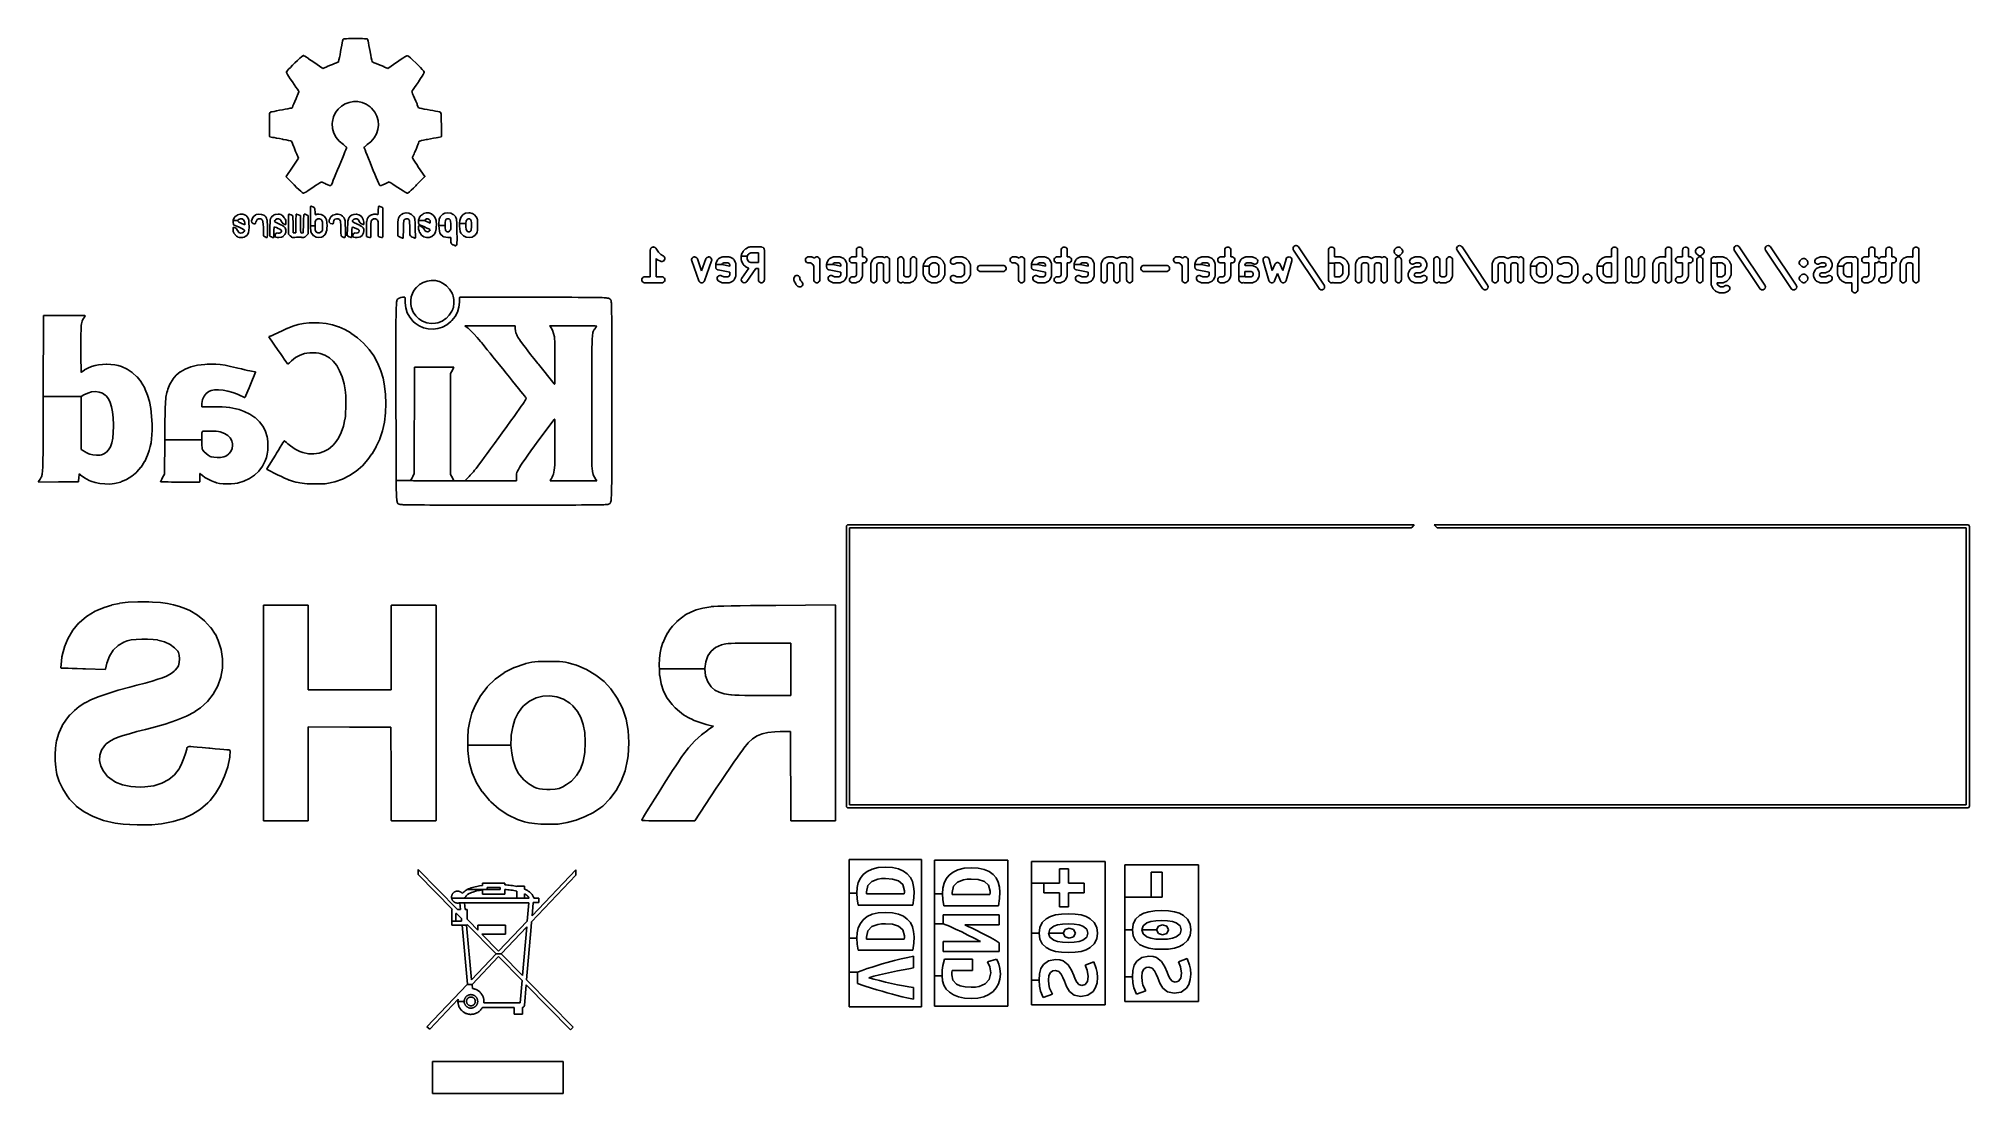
# Model space of a CAD drawing. Extents: x 123.7 to 175.4, y -115.3 to -87.
import ezdxf

# ---------------------------------------------------------------- set-up
doc = ezdxf.new("R2010")
doc.units = 0
doc.layers.add('BLACK', color=7, linetype='CONTINUOUS')

msp = doc.modelspace()

# ---------------------------------------------------------------- linework, layer by layer
at = {"layer": 'BLACK', "linetype": 'CONTINUOUS'}
for p, q in [((131.788769, -87.4669), (131.805056, -87.381012)), ((131.805056, -87.381012), (131.805615, -87.377982)), ((131.805615, -87.377982), (131.805617, -87.377972)), ((131.805617, -87.377972), (131.821881, -87.290304)), ((131.821881, -87.290304), (131.821885, -87.290284)), ((131.821885, -87.290284), (131.83678, -87.210897)), ((131.83678, -87.210897), (131.836784, -87.210872)), ((131.836784, -87.210872), (131.849347, -87.144832)), ((131.849347, -87.144832), (131.849355, -87.144791)), ((131.849355, -87.144791), (131.858622, -87.097169)), ((131.858622, -87.097169), (131.858646, -87.097048)), ((131.858646, -87.097048), (131.863652, -87.072912)), ((131.863652, -87.072912), (131.863718, -87.072617)), ((131.863718, -87.072617), (131.864038, -87.071279)), ((131.864038, -87.071279), (131.864237, -87.070566)), ((131.864237, -87.070566), (131.867533, -87.060234)), ((131.867533, -87.060234), (131.869477, -87.056754)), ((131.869477, -87.056754), (131.876155, -87.048987)), ((131.876155, -87.048987), (131.87998, -87.046239)), ((131.87998, -87.046239), (131.893704, -87.040673)), ((131.893704, -87.040673), (131.895952, -87.040055)), ((131.895952, -87.040055), (131.920385, -87.036322)), ((131.920385, -87.036322), (131.921312, -87.036224)), ((131.921312, -87.036224), (131.960119, -87.033959)), ((131.960119, -87.033959), (131.960497, -87.033944)), ((131.960497, -87.033944), (132.017341, -87.03278)), ((132.017341, -87.03278), (132.017491, -87.032778)), ((132.017491, -87.032778), (132.096035, -87.032348)), ((132.096035, -87.032348), (132.096084, -87.032348)), ((132.096084, -87.032348), (132.199994, -87.032286)), ((132.199994, -87.032286), (132.213064, -87.032286)), ((132.213064, -87.032286), (132.313941, -87.032371)), ((132.313941, -87.032371), (132.313998, -87.032371)), ((132.313998, -87.032371), (132.389921, -87.032865)), ((132.389921, -87.032865), (132.390088, -87.032868)), ((132.390088, -87.032868), (132.444723, -87.034138)), ((132.444723, -87.034138), (132.445141, -87.034156)), ((132.445141, -87.034156), (132.48215, -87.036568)), ((132.48215, -87.036568), (132.483177, -87.036689)), ((132.483177, -87.036689), (132.506224, -87.040609)), ((132.506224, -87.040609), (132.508685, -87.041363)), ((132.508685, -87.041363), (132.521434, -87.047158)), ((132.521434, -87.047158), (132.525254, -87.050207)), ((132.525254, -87.050207), (132.531369, -87.058244)), ((132.531369, -87.058244), (132.533001, -87.061465)), ((132.533001, -87.061465), (132.536146, -87.072109)), ((132.536146, -87.072109), (132.53629, -87.07265)), ((132.53629, -87.07265), (132.53638, -87.073032)), ((132.53638, -87.073032), (132.536439, -87.073302)), ((132.536439, -87.073302), (132.541607, -87.098324)), ((132.541607, -87.098324), (132.54163, -87.098439)), ((132.54163, -87.098439), (132.551025, -87.146773)), ((132.551025, -87.146773), (132.551033, -87.146813)), ((132.551033, -87.146813), (132.563691, -87.213392)), ((132.563691, -87.213392), (132.563696, -87.213417)), ((132.563696, -87.213417), (132.578654, -87.293171)), ((132.578654, -87.293171), (132.578657, -87.293191)), ((132.578657, -87.293191), (132.594951, -87.381052)), ((132.594951, -87.381052), (132.594952, -87.381057)), ((132.594952, -87.381057), (132.596271, -87.388193)), ((132.596271, -87.388193), (132.612504, -87.473416)), ((130.357583, -87.929249), (130.359394, -87.915679)), ((130.357938, -87.933514), (130.357583, -87.929249)), ((130.36476, -87.955675), (130.357938, -87.933514)), ((130.359394, -87.915679), (130.360724, -87.911868)), ((130.360724, -87.911868), (130.361333, -87.91085)), ((130.361333, -87.91085), (130.362214, -87.909604)), ((130.362214, -87.909604), (130.378596, -87.88983)), ((130.378596, -87.88983), (130.378963, -87.889412)), ((130.378963, -87.889412), (130.412361, -87.853377)), ((130.412361, -87.853377), (130.412496, -87.853234)), ((130.412496, -87.853234), (130.459472, -87.80451)), ((130.459472, -87.80451), (130.459556, -87.804425)), ((130.459556, -87.804425), (130.516671, -87.746586)), ((130.516671, -87.746586), (130.516739, -87.746517)), ((130.516739, -87.746517), (130.580556, -87.683132)), ((130.580556, -87.683132), (130.580634, -87.683055)), ((130.580634, -87.683055), (130.646833, -87.618733)), ((130.646833, -87.618733), (130.646983, -87.618591)), ((130.646983, -87.618591), (130.711829, -87.558133)), ((130.711829, -87.558133), (130.712145, -87.55785)), ((130.712145, -87.55785), (130.759796, -87.517058)), ((130.759796, -87.517058), (130.760567, -87.516461)), ((130.760567, -87.516461), (130.792258, -87.49429)), ((130.792258, -87.49429), (130.795376, -87.492832)), ((130.795376, -87.492832), (130.812344, -87.488237)), ((130.812344, -87.488237), (130.819178, -87.488823)), ((130.819178, -87.488823), (130.821395, -87.489855)), ((130.821395, -87.489855), (130.822295, -87.490331)), ((130.822295, -87.490331), (130.845644, -87.504247)), ((130.845644, -87.504247), (130.845924, -87.50442)), ((130.845924, -87.50442), (130.888312, -87.531613)), ((130.888312, -87.531613), (130.888414, -87.53168)), ((130.888414, -87.53168), (130.945871, -87.569539)), ((130.945871, -87.569539), (130.945934, -87.56958)), ((130.945934, -87.56958), (131.014488, -87.615494)), ((131.014488, -87.615494), (131.014538, -87.615528)), ((131.014538, -87.615528), (131.090216, -87.666885)), ((131.090216, -87.666885), (131.09024, -87.666902)), ((131.09024, -87.666902), (131.332289, -87.832194)), ((131.332289, -87.832194), (131.438573, -87.783956)), ((131.438573, -87.783956), (131.438583, -87.783952)), ((131.438583, -87.783952), (131.44182, -87.782487)), ((131.44182, -87.782487), (131.441968, -87.782421)), ((131.441968, -87.782421), (131.510368, -87.752789)), ((131.510368, -87.752789), (131.51058, -87.7527)), ((131.51058, -87.7527), (131.583144, -87.723228)), ((131.583144, -87.723228), (131.583389, -87.723132)), ((131.583389, -87.723132), (131.644939, -87.699997)), ((131.644939, -87.699997), (131.645129, -87.699928)), ((131.645129, -87.699928), (131.645352, -87.699849)), ((131.645352, -87.699849), (131.694012, -87.682029)), ((131.694012, -87.682029), (131.731112, -87.667123)), ((131.731112, -87.667123), (131.745507, -87.659967)), ((131.745507, -87.659967), (131.750323, -87.645525)), ((131.750323, -87.645525), (131.760389, -87.603818)), ((131.760389, -87.603818), (131.773561, -87.542638)), ((131.773561, -87.542638), (131.788769, -87.4669)), ((132.612504, -87.473416), (132.627585, -87.548159)), ((132.627585, -87.548159), (132.64055, -87.60796)), ((132.64055, -87.60796), (132.65031, -87.647854)), ((132.65031, -87.647854), (132.654623, -87.660038)), ((132.654623, -87.660038), (132.669035, -87.667187)), ((132.669035, -87.667187), (132.706219, -87.682118)), ((132.706219, -87.682118), (132.754939, -87.699952)), ((132.754939, -87.699952), (132.757625, -87.7009)), ((132.757625, -87.7009), (132.757832, -87.700976)), ((132.757832, -87.700976), (132.820352, -87.724605)), ((132.820352, -87.724605), (132.820591, -87.724698)), ((132.820591, -87.724698), (132.893317, -87.754334)), ((132.893317, -87.754334), (132.893531, -87.754425)), ((132.893531, -87.754425), (132.961282, -87.783892)), ((132.961282, -87.783892), (132.961427, -87.783956)), ((132.961427, -87.783956), (133.067711, -87.832194)), ((133.067711, -87.832194), (133.30976, -87.666902)), ((133.30976, -87.666902), (133.309765, -87.666898)), ((133.309765, -87.666898), (133.327141, -87.655049)), ((133.327141, -87.655049), (133.327171, -87.655029)), ((133.327171, -87.655029), (133.401598, -87.604665)), ((133.401598, -87.604665), (133.40165, -87.60463)), ((133.40165, -87.60463), (133.468062, -87.560295)), ((133.468062, -87.560295), (133.46813, -87.56025)), ((133.46813, -87.56025), (133.522555, -87.524554)), ((133.522555, -87.524554), (133.522676, -87.524476)), ((133.522676, -87.524476), (133.561143, -87.500031)), ((133.561143, -87.500031), (133.561548, -87.499787)), ((133.561548, -87.499787), (133.580084, -87.489205)), ((133.580084, -87.489205), (133.586918, -87.488067)), ((133.586918, -87.488067), (133.599619, -87.490493)), ((133.599619, -87.490493), (133.603203, -87.491937)), ((133.603203, -87.491937), (133.632039, -87.510732)), ((133.632039, -87.510732), (133.632989, -87.511435)), ((133.632989, -87.511435), (133.677553, -87.548655)), ((133.677553, -87.548655), (133.677919, -87.548976)), ((133.677919, -87.548976), (133.739446, -87.605666)), ((133.739446, -87.605666), (133.739627, -87.605836)), ((133.739627, -87.605836), (133.819355, -87.683043)), ((133.819355, -87.683043), (133.819416, -87.683103)), ((133.819416, -87.683103), (133.82655, -87.690131)), ((133.82655, -87.690131), (133.826586, -87.690167)), ((133.826586, -87.690167), (133.88985, -87.753134)), ((133.88985, -87.753134), (133.88992, -87.753204)), ((133.88992, -87.753204), (133.946114, -87.81025)), ((133.946114, -87.81025), (133.946201, -87.81034)), ((133.946201, -87.81034), (133.991888, -87.857889)), ((133.991888, -87.857889), (133.992035, -87.858045)), ((133.992035, -87.858045), (134.023772, -87.892525)), ((134.023772, -87.892525), (134.024205, -87.893028)), ((134.024205, -87.893028), (134.038555, -87.910862)), ((134.042197, -87.933714), (134.035474, -87.955739)), ((134.038555, -87.910862), (134.039582, -87.912414)), ((134.039582, -87.912414), (134.039628, -87.9125)), ((134.039628, -87.9125), (134.040721, -87.915886)), ((134.040721, -87.915886), (134.042544, -87.929464)), ((134.042544, -87.929464), (134.042197, -87.933714)), ((130.365401, -87.957262), (130.36476, -87.955675)), ((130.382544, -87.991007), (130.365401, -87.957262)), ((130.382897, -87.991643), (130.382544, -87.991007)), ((130.412044, -88.039965), (130.382897, -87.991643)), ((130.412223, -88.040251), (130.412044, -88.039965)), ((130.455061, -88.106143), (130.412223, -88.040251)), ((130.45515, -88.106277), (130.455061, -88.106143)), ((130.512257, -88.191102), (130.45515, -88.106277)), ((130.512278, -88.191134), (130.512257, -88.191102)), ((130.56296, -88.265794), (130.512278, -88.191134)), ((130.608246, -88.332727), (130.56296, -88.265793)), ((130.56296, -88.265793), (130.56296, -88.265794)), ((130.608246, -88.332728), (130.608246, -88.332727)), ((130.645557, -88.388104), (130.608246, -88.332728)), ((130.672185, -88.427903), (130.645557, -88.388104)), ((130.684618, -88.446868), (130.672185, -88.427903)), ((130.68335, -88.462044), (130.684618, -88.446868)), ((133.724272, -88.433495), (133.714712, -88.448172)), ((133.714712, -88.448172), (133.719187, -88.471126)), ((133.748693, -88.396976), (133.724272, -88.433495)), ((133.784187, -88.344289), (133.748692, -88.396975)), ((133.748692, -88.396975), (133.748693, -88.396976)), ((133.784188, -88.34429), (133.784187, -88.344289)), ((133.828196, -88.279238), (133.784188, -88.34429)), ((133.878052, -88.205772), (133.828195, -88.279237)), ((133.828195, -88.279237), (133.828196, -88.279238)), ((133.878053, -88.205773), (133.878052, -88.205772)), ((133.887914, -88.191267), (133.878053, -88.205773)), ((133.887939, -88.19123), (133.887914, -88.191267)), ((133.945803, -88.105289), (133.887939, -88.19123)), ((133.945893, -88.105154), (133.945803, -88.105289)), ((133.988429, -88.039711), (133.945893, -88.105154)), ((133.988609, -88.039423), (133.988429, -88.039711)), ((134.017511, -87.991466), (133.988609, -88.039423)), ((134.017866, -87.990823), (134.017511, -87.991466)), ((134.03483, -87.957339), (134.017866, -87.990823)), ((134.035474, -87.955739), (134.03483, -87.957339)), ((130.023826, -88.981206), (130.090659, -88.968202)), ((130.090659, -88.968202), (130.090681, -88.968198)), ((130.090681, -88.968198), (130.16644, -88.953629)), ((130.16644, -88.953629), (130.166456, -88.953626)), ((130.166456, -88.953626), (130.245793, -88.93851)), ((130.245793, -88.93851), (130.245809, -88.938507)), ((130.245809, -88.938507), (130.323381, -88.923859)), ((130.323381, -88.923859), (130.323401, -88.923855)), ((130.323401, -88.923855), (130.393862, -88.910693)), ((130.393862, -88.910693), (130.39389, -88.910688)), ((130.39389, -88.910688), (130.451894, -88.900028)), ((130.451894, -88.900028), (130.451953, -88.900017)), ((130.451953, -88.900017), (130.492155, -88.892875)), ((130.492155, -88.892875), (130.492393, -88.892836)), ((130.492393, -88.892836), (130.504565, -88.890975)), ((130.504565, -88.890975), (130.512202, -88.874156)), ((130.512202, -88.874156), (130.528154, -88.835313)), ((130.528154, -88.835313), (130.548328, -88.783972)), ((130.548328, -88.783972), (130.548365, -88.783877)), ((130.548365, -88.783877), (130.576402, -88.714601)), ((130.576402, -88.714601), (130.576489, -88.714394)), ((130.576489, -88.714394), (130.611003, -88.634331)), ((130.611003, -88.634331), (130.611096, -88.634122)), ((130.611096, -88.634122), (130.643448, -88.56356)), ((130.643448, -88.56356), (130.643481, -88.563489)), ((130.643481, -88.563489), (130.650804, -88.547842)), ((130.650804, -88.547842), (130.671375, -88.4988)), ((130.671375, -88.4988), (130.68335, -88.462044)), ((131.74164, -88.920788), (131.670677, -89.015146)), ((131.82807, -88.843139), (131.74164, -88.920788)), ((131.926741, -88.783292), (131.82807, -88.843139)), ((132.034395, -88.742356), (131.926741, -88.783292)), ((132.147761, -88.721429), (132.034395, -88.742356)), ((132.263553, -88.721597), (132.147761, -88.721429)), ((132.37853, -88.743929), (132.263553, -88.721597)), ((132.489466, -88.789499), (132.37853, -88.743929)), ((132.59343, -88.859593), (132.489466, -88.789499)), ((132.636349, -88.898802), (132.59343, -88.859593)), ((132.719627, -89.000662), (132.636349, -88.898802)), ((133.719187, -88.471126), (133.73397, -88.512448)), ((133.73397, -88.512448), (133.75658, -88.563619)), ((133.75658, -88.563619), (133.787517, -88.630997)), ((133.787517, -88.630997), (133.787609, -88.631204)), ((133.787609, -88.631204), (133.822184, -88.711229)), ((133.822184, -88.711229), (133.822272, -88.711438)), ((133.822272, -88.711438), (133.851634, -88.783872)), ((133.851634, -88.783872), (133.851688, -88.78401)), ((133.851688, -88.78401), (133.858956, -88.802732)), ((133.858956, -88.802732), (133.877959, -88.850443)), ((133.877959, -88.850443), (133.8918, -88.883403)), ((133.8918, -88.883403), (133.89559, -88.890902)), ((133.89559, -88.890902), (133.897353, -88.891139)), ((133.897353, -88.891139), (133.897724, -88.891195)), ((133.897724, -88.891195), (133.929112, -88.896606)), ((133.929112, -88.896606), (133.929203, -88.896622)), ((133.929203, -88.896622), (133.980577, -88.905967)), ((133.980577, -88.905967), (133.980613, -88.905974)), ((133.980613, -88.905974), (134.046628, -88.918237)), ((134.046628, -88.918237), (134.04665, -88.918241)), ((134.04665, -88.918241), (134.121961, -88.932404)), ((134.121961, -88.932404), (134.121978, -88.932407)), ((134.121978, -88.932407), (134.20124, -88.947455)), ((134.20124, -88.947455), (134.201256, -88.947459)), ((134.201256, -88.947459), (134.279124, -88.962374)), ((134.279124, -88.962374), (134.279143, -88.962377)), ((134.279143, -88.962377), (134.35027, -88.976143)), ((129.896743, -89.335488), (129.89676, -89.296472)), ((129.896743, -89.652799), (129.896743, -89.335488)), ((129.89676, -89.296442), (129.897082, -89.201258)), ((129.89676, -89.296472), (129.89676, -89.296442)), ((129.897082, -89.201258), (129.897083, -89.201158)), ((129.897083, -89.201158), (129.898034, -89.130121)), ((129.898034, -89.130121), (129.89804, -89.129886)), ((129.89804, -89.129886), (129.899903, -89.079365)), ((129.899903, -89.079365), (129.899937, -89.078828)), ((129.899937, -89.078828), (129.902996, -89.045192)), ((129.902996, -89.045192), (129.903194, -89.043924)), ((129.903194, -89.043924), (129.907733, -89.023544)), ((129.907733, -89.023544), (129.908866, -89.020663)), ((129.908866, -89.020663), (129.915167, -89.009907)), ((129.915167, -89.009907), (129.918839, -89.006276)), ((129.918839, -89.006276), (129.927187, -89.001513)), ((129.927187, -89.001513), (129.929821, -89.000472)), ((129.929821, -89.000472), (129.937902, -88.998543)), ((129.937902, -88.998543), (129.938196, -88.998478)), ((129.938196, -88.998478), (129.971144, -88.991653)), ((129.971144, -88.991653), (129.971227, -88.991636)), ((129.971227, -88.991636), (130.023791, -88.981213)), ((130.023791, -88.981213), (130.023826, -88.981206)), ((131.587945, -89.250115), (131.582419, -89.309672)), ((131.582419, -89.309672), (131.590105, -89.440118)), ((131.618395, -89.125157), (131.587945, -89.250115)), ((131.590105, -89.440118), (131.624626, -89.563543)), ((131.670677, -89.015146), (131.618395, -89.125157)), ((132.777432, -89.111629), (132.719627, -89.000662)), ((132.764155, -89.585003), (132.803386, -89.46863)), ((132.810393, -89.228735), (132.777432, -89.111629)), ((132.803386, -89.46863), (132.818919, -89.348804)), ((132.818919, -89.348804), (132.810393, -89.228735)), ((134.35027, -88.976143), (134.350298, -88.976149)), ((134.350298, -88.976149), (134.40934, -88.98775)), ((134.40934, -88.98775), (134.409395, -88.987761)), ((134.409395, -88.987761), (134.451005, -88.996179)), ((134.451005, -88.996179), (134.451208, -88.996222)), ((134.451208, -88.996222), (134.470043, -89.000441)), ((134.470043, -89.000441), (134.471418, -89.000854)), ((134.471418, -89.000854), (134.474541, -89.002044)), ((134.474541, -89.002044), (134.477425, -89.003743)), ((134.477425, -89.003743), (134.485036, -89.010159)), ((134.485036, -89.010159), (134.487829, -89.013975)), ((134.487829, -89.013975), (134.493492, -89.027635)), ((134.493492, -89.027635), (134.494124, -89.029857)), ((134.494124, -89.029857), (134.498121, -89.054391)), ((134.498121, -89.054391), (134.498229, -89.055331)), ((134.498229, -89.055331), (134.500844, -89.09437)), ((134.500844, -89.09437), (134.500862, -89.094773)), ((134.500862, -89.094773), (134.50238, -89.151948)), ((134.50238, -89.151948), (134.502384, -89.152124)), ((134.502384, -89.152124), (134.503086, -89.231065)), ((134.503086, -89.231065), (134.503086, -89.231138)), ((134.503086, -89.231138), (134.503257, -89.335476)), ((134.503257, -89.335476), (134.503257, -89.652799)), ((129.898437, -89.658367), (129.896743, -89.652799)), ((129.904807, -89.66261), (129.898437, -89.658367)), ((129.981007, -89.67765), (129.904807, -89.66261)), ((129.981054, -89.677659), (129.981007, -89.67765)), ((130.023448, -89.685815), (129.981054, -89.677659)), ((130.023488, -89.685823), (130.023448, -89.685815)), ((130.086751, -89.697727), (130.023488, -89.685823)), ((130.086771, -89.69773), (130.086751, -89.697727)), ((130.163209, -89.711947), (130.086771, -89.69773)), ((130.163226, -89.71195), (130.163209, -89.711947)), ((130.245145, -89.727044), (130.163226, -89.71195)), ((130.245156, -89.727047), (130.245145, -89.727044)), ((130.267799, -89.731192), (130.245156, -89.727047)), ((130.343142, -89.745841), (130.267799, -89.731192)), ((130.408762, -89.760242), (130.343142, -89.745841)), ((130.458815, -89.772976), (130.408762, -89.760242)), ((130.487229, -89.782463), (130.458815, -89.772976)), ((130.489036, -89.783543), (130.487229, -89.782463)), ((130.499626, -89.801787), (130.489036, -89.783543)), ((130.516756, -89.841673), (130.499626, -89.801787)), ((130.535992, -89.89365), (130.516756, -89.841673)), ((130.5398, -89.904825), (130.535992, -89.89365)), ((130.539867, -89.905014), (130.5398, -89.904825)), ((130.565262, -89.974937), (130.539867, -89.905014)), ((130.565375, -89.975233), (130.565262, -89.974937)), ((130.596897, -90.054128), (130.565375, -89.975233)), ((131.624626, -89.563543), (131.685023, -89.678199)), ((131.685023, -89.678199), (131.77036, -89.78195)), ((131.77036, -89.78195), (131.880212, -89.873024)), ((131.880212, -89.873024), (131.918913, -89.901917)), ((131.918913, -89.901917), (131.919633, -89.902508)), ((131.919633, -89.902508), (131.948806, -89.92885)), ((131.958177, -89.970711), (131.943745, -90.009317)), ((131.948806, -89.92885), (131.950393, -89.930678)), ((131.950393, -89.930678), (131.961546, -89.947206)), ((131.958365, -89.970158), (131.958177, -89.970711)), ((131.962812, -89.955749), (131.958365, -89.970158)), ((131.961546, -89.947206), (131.963074, -89.954706)), ((131.963074, -89.954706), (131.962812, -89.955749)), ((132.437208, -89.955839), (132.437869, -89.948214)), ((132.442588, -89.972857), (132.437208, -89.955839)), ((132.437869, -89.948214), (132.438391, -89.947326)), ((132.438391, -89.947326), (132.448666, -89.93172)), ((132.442764, -89.973365), (132.442588, -89.972857)), ((132.458066, -90.014022), (132.442764, -89.973365)), ((132.448666, -89.93172), (132.450276, -89.929833)), ((132.450276, -89.929833), (132.478821, -89.903776)), ((132.478821, -89.903776), (132.479567, -89.903159)), ((132.479567, -89.903159), (132.519814, -89.873004)), ((132.519814, -89.873004), (132.615965, -89.794501)), ((132.615965, -89.794501), (132.70158, -89.694689)), ((132.70158, -89.694689), (132.764155, -89.585003)), ((133.844171, -89.95112), (133.816624, -90.018963)), ((133.844277, -89.950849), (133.844171, -89.95112)), ((133.865634, -89.893525), (133.844277, -89.950849)), ((133.865753, -89.893187), (133.865634, -89.893525)), ((133.871529, -89.875801), (133.865753, -89.893187)), ((133.88784, -89.829654), (133.871529, -89.875801)), ((133.90347, -89.794699), (133.88784, -89.829654)), ((133.910236, -89.784288), (133.90347, -89.794699)), ((133.926347, -89.777412), (133.910236, -89.784288)), ((133.968127, -89.765831), (133.926347, -89.777412)), ((134.027987, -89.751952), (133.968127, -89.765831)), ((134.100048, -89.737226), (134.027987, -89.751952)), ((134.132245, -89.731183), (134.100048, -89.737226)), ((134.214285, -89.716108), (134.132245, -89.731183)), ((134.214302, -89.716105), (134.214285, -89.716108)), ((134.293029, -89.701501), (134.214302, -89.716105)), ((134.293048, -89.701498), (134.293029, -89.701501)), ((134.360734, -89.688809), (134.293048, -89.701498)), ((134.360765, -89.688803), (134.360734, -89.688809)), ((134.409714, -89.679465), (134.360765, -89.688803)), ((134.40976, -89.679456), (134.409714, -89.679465)), ((134.418977, -89.677653), (134.40976, -89.679456)), ((134.418993, -89.67765), (134.418977, -89.677653)), ((134.495193, -89.66261), (134.418993, -89.67765)), ((134.500328, -89.65987), (134.495193, -89.66261)), ((134.503257, -89.652799), (134.500328, -89.65987)), ((130.342378, -90.72415), (130.511331, -90.475631)), ((130.511331, -90.475631), (130.677101, -90.231791)), ((130.597014, -90.05441), (130.596897, -90.054128)), ((130.627862, -90.125258), (130.597014, -90.05441)), ((130.627953, -90.12546), (130.627862, -90.125258)), ((130.628105, -90.125789), (130.627953, -90.12546)), ((130.628106, -90.125791), (130.628105, -90.125789)), ((130.677101, -90.231791), (130.628106, -90.125791)), ((131.765019, -90.451324), (131.723419, -90.551894)), ((131.765024, -90.451311), (131.765019, -90.451324)), ((131.810742, -90.340325), (131.765024, -90.451311)), ((131.810754, -90.340296), (131.810742, -90.340325)), ((131.852732, -90.237483), (131.810754, -90.340296)), ((131.852745, -90.23745), (131.852732, -90.237483)), ((131.889723, -90.145962), (131.852745, -90.23745)), ((131.88974, -90.14592), (131.889723, -90.145962)), ((131.920461, -90.068906), (131.88974, -90.14592)), ((131.920487, -90.068841), (131.920461, -90.068906)), ((131.943692, -90.009455), (131.920487, -90.068841)), ((131.943745, -90.009317), (131.943692, -90.009455)), ((132.458115, -90.014149), (132.458066, -90.014022)), ((132.482078, -90.075291), (132.458115, -90.014149)), ((132.482102, -90.075354), (132.482078, -90.075291)), ((132.51347, -90.153831), (132.482102, -90.075354)), ((132.513487, -90.153871), (132.51347, -90.153831)), ((132.550999, -90.246532), (132.513487, -90.153871)), ((132.551012, -90.246565), (132.550999, -90.246532)), ((132.593411, -90.350257), (132.551012, -90.246565)), ((132.593422, -90.350284), (132.593411, -90.350257)), ((132.635092, -90.451338), (132.593422, -90.350284)), ((132.635097, -90.45135), (132.635092, -90.451338)), ((132.68107, -90.562431), (132.635097, -90.45135)), ((133.734332, -90.212283), (133.729726, -90.228058)), ((133.729726, -90.228058), (133.738996, -90.245814)), ((133.74943, -90.173609), (133.734332, -90.212283)), ((133.738996, -90.245814), (133.763113, -90.285357)), ((133.771634, -90.121416), (133.74943, -90.173609)), ((133.763113, -90.285357), (133.798469, -90.340528)), ((133.78724, -90.086428), (133.771634, -90.121416)), ((133.787275, -90.086349), (133.78724, -90.086428)), ((133.816527, -90.019195), (133.787275, -90.086349)), ((133.798469, -90.340528), (133.842427, -90.40719)), ((133.816624, -90.018963), (133.816527, -90.019195)), ((133.842427, -90.40719), (133.892596, -90.481589)), ((133.892596, -90.481589), (134.057765, -90.723992)), ((130.340648, -90.729764), (130.342378, -90.72415)), ((130.343571, -90.736837), (130.340648, -90.729764)), ((130.560494, -90.954123), (130.343571, -90.736837)), ((130.560551, -90.95418), (130.560494, -90.954123)), ((130.626161, -91.018848), (130.560551, -90.95418)), ((130.626283, -91.018966), (130.626161, -91.018848)), ((130.686123, -91.075973), (130.626283, -91.018966)), ((131.059631, -91.020247), (130.989295, -91.067435)), ((131.059651, -91.020234), (131.059631, -91.020247)), ((131.130965, -90.972148), (131.059651, -91.020234)), ((131.194528, -90.930321), (131.130965, -90.972148)), ((131.246245, -90.89736), (131.194528, -90.930321)), ((131.281733, -90.876042), (131.246245, -90.89736)), ((131.293808, -90.870296), (131.281733, -90.876042)), ((131.309143, -90.875356), (131.293808, -90.870296)), ((131.345758, -90.892149), (131.309143, -90.875356)), ((131.392772, -90.916202), (131.345758, -90.892149)), ((131.397661, -90.918825), (131.392772, -90.916202)), ((131.397905, -90.918952), (131.397661, -90.918825)), ((131.46154, -90.950866), (131.397905, -90.918952)), ((131.462647, -90.95134), (131.46154, -90.950866)), ((131.506283, -90.966992), (131.462647, -90.95134)), ((131.509598, -90.967579), (131.506283, -90.966992)), ((131.536737, -90.967745), (131.509598, -90.967579)), ((131.536936, -90.967744), (131.536737, -90.967745)), ((131.543966, -90.964718), (131.536936, -90.967744)), ((131.558111, -90.950177), (131.543966, -90.964718)), ((131.560221, -90.946934), (131.558111, -90.950177)), ((131.560276, -90.946798), (131.560221, -90.946934)), ((131.567346, -90.929577), (131.560276, -90.946798)), ((131.5842, -90.888715), (131.567345, -90.929576)), ((131.567345, -90.929576), (131.567346, -90.929577)), ((131.584201, -90.888716), (131.5842, -90.888715)), ((131.609548, -90.827342), (131.584201, -90.888716)), ((131.642071, -90.748638), (131.609547, -90.827341)), ((131.609547, -90.827341), (131.609548, -90.827342)), ((131.680463, -90.655768), (131.64207, -90.748637)), ((131.64207, -90.748637), (131.642071, -90.748638)), ((131.723419, -90.551894), (131.680463, -90.655768)), ((132.723652, -90.665361), (132.68107, -90.562431)), ((132.723652, -90.665362), (132.723652, -90.665361)), ((132.761537, -90.756983), (132.723652, -90.665362)), ((132.761537, -90.756984), (132.761537, -90.756983)), ((132.793418, -90.834135), (132.761537, -90.756984)), ((132.817983, -90.89364), (132.793418, -90.834135)), ((132.817983, -90.893641), (132.817983, -90.89364)), ((132.833934, -90.932354), (132.817983, -90.893641)), ((132.839834, -90.946784), (132.833934, -90.932353)), ((132.833934, -90.932353), (132.833934, -90.932354)), ((132.841843, -90.94989), (132.839834, -90.946784)), ((132.855805, -90.964575), (132.841843, -90.94989)), ((132.855992, -90.964767), (132.855805, -90.964575)), ((132.863068, -90.967685), (132.855992, -90.964767)), ((132.890076, -90.967642), (132.863068, -90.967685)), ((132.893423, -90.96706), (132.890076, -90.967642)), ((132.93695, -90.951517), (132.893423, -90.96706)), ((132.938065, -90.95104), (132.93695, -90.951517)), ((133.001588, -90.919225), (132.938065, -90.95104)), ((133.00186, -90.919084), (133.001588, -90.919225)), ((133.002283, -90.918855), (133.00186, -90.919084)), ((133.049843, -90.894303), (133.002283, -90.918855)), ((133.087891, -90.876604), (133.049843, -90.894303)), ((133.105975, -90.870197), (133.087891, -90.876604)), ((133.118534, -90.876193), (133.105975, -90.870197)), ((133.154244, -90.897665), (133.118534, -90.876193)), ((133.206086, -90.930719), (133.154244, -90.897665)), ((133.269732, -90.972614), (133.206086, -90.930719)), ((133.340349, -91.020234), (133.269732, -90.972614)), ((133.34037, -91.020248), (133.340349, -91.020234)), ((133.412314, -91.068496), (133.34037, -91.020248)), ((133.754196, -91.037786), (133.696844, -91.091776)), ((133.754325, -91.037663), (133.754196, -91.037786)), ((133.818499, -90.975057), (133.754325, -91.037663)), ((133.818575, -90.974982), (133.818499, -90.975057)), ((133.839562, -90.954066), (133.818575, -90.974982)), ((133.83958, -90.954048), (133.839562, -90.954066)), ((134.056578, -90.736688), (133.83958, -90.954048)), ((134.059326, -90.731485), (134.056578, -90.736688)), ((134.057765, -90.723992), (134.059326, -90.731485)), ((130.686278, -91.076118), (130.686123, -91.075973)), ((130.73699, -91.122418), (130.686278, -91.076118)), ((130.737249, -91.122646), (130.73699, -91.122418)), ((130.77547, -91.155197), (130.737249, -91.122646)), ((130.776195, -91.155759), (130.77547, -91.155197)), ((130.798566, -91.171518), (130.776195, -91.155759)), ((130.80135, -91.17289), (130.798566, -91.171518)), ((130.804559, -91.17389), (130.80135, -91.17289)), ((130.81139, -91.17357), (130.804559, -91.17389)), ((130.83023, -91.165696), (130.81139, -91.17357)), ((130.831322, -91.165159), (130.83023, -91.165696)), ((130.869768, -91.143268), (130.831322, -91.165159)), ((130.870081, -91.143082), (130.869768, -91.143268)), ((130.923931, -91.109771), (130.870081, -91.143082)), ((130.924106, -91.10966), (130.923931, -91.109771)), ((130.98916, -91.067524), (130.924106, -91.10966)), ((130.989295, -91.067435), (130.98916, -91.067524)), ((130.999829, -91.528603), (131.002757, -91.521531)), ((130.999883, -91.86536), (130.999829, -91.528603)), ((131.002757, -91.521531), (131.009827, -91.518601)), ((131.009827, -91.518601), (131.013693, -91.519378)), ((131.013693, -91.519378), (131.060864, -91.539139)), ((131.060864, -91.539139), (131.060978, -91.539187)), ((131.060978, -91.539187), (131.07345, -91.544595)), ((131.07345, -91.544595), (131.074712, -91.545253)), ((131.074712, -91.545253), (131.094564, -91.557468)), ((131.094564, -91.557468), (131.097845, -91.560751)), ((132.814134, -91.650644), (132.821389, -91.528952)), ((132.821389, -91.528952), (132.824733, -91.522068)), ((132.824733, -91.522068), (132.831966, -91.519565)), ((132.831966, -91.519565), (132.835257, -91.520333)), ((132.835257, -91.520333), (132.882429, -91.54023)), ((132.882429, -91.54023), (132.88243, -91.54023)), ((132.88243, -91.54023), (132.929601, -91.560128)), ((133.412451, -91.068587), (133.412314, -91.068496)), ((133.477293, -91.110547), (133.412451, -91.068587)), ((133.47747, -91.110658), (133.477293, -91.110547)), ((133.531009, -91.143734), (133.47747, -91.110658)), ((133.531328, -91.143923), (133.531009, -91.143734)), ((133.569366, -91.165517), (133.531328, -91.143923)), ((133.570477, -91.16606), (133.569366, -91.165517)), ((133.588641, -91.173582), (133.570477, -91.16606)), ((133.589978, -91.174028), (133.588641, -91.173582)), ((133.597555, -91.172952), (133.589978, -91.174028)), ((133.61428, -91.163066), (133.597555, -91.172952)), ((133.61554, -91.162183), (133.61428, -91.163066)), ((133.649168, -91.134552), (133.61554, -91.162183)), ((133.649499, -91.134269), (133.649168, -91.134552)), ((133.696669, -91.091938), (133.649499, -91.134269)), ((133.696844, -91.091776), (133.696669, -91.091938)), ((128.927602, -91.946947), (128.92901, -91.907971)), ((128.927614, -91.947919), (128.927602, -91.946947)), ((128.931562, -92.012427), (128.927614, -91.947919)), ((128.92901, -91.907971), (128.929345, -91.898703)), ((128.92901, -91.907971), (129.046926, -91.907971)), ((129.046926, -91.907971), (128.92901, -91.907971)), ((128.929345, -91.898703), (128.929929, -91.895678)), ((128.929929, -91.895678), (128.951872, -91.83471)), ((128.93223, -92.015458), (128.931562, -92.012427)), ((128.937533, -92.020977), (128.93223, -92.015458)), ((129.086247, -92.08607), (128.937533, -92.020977)), ((128.951872, -91.83471), (128.953565, -91.831735)), ((128.953565, -91.831735), (128.981263, -91.798136)), ((128.981263, -91.798136), (128.983508, -91.796126)), ((128.983508, -91.796126), (129.040934, -91.758595)), ((129.040934, -91.758595), (129.043724, -91.757332)), ((129.043724, -91.757332), (129.111846, -91.738372)), ((129.060989, -91.887403), (129.046926, -91.907971)), ((129.046926, -91.907971), (129.052102, -91.925865)), ((129.052102, -91.925865), (129.082323, -91.950379)), ((129.073298, -91.877773), (129.060989, -91.887403)), ((129.122295, -91.856523), (129.073298, -91.877773)), ((129.082323, -91.950379), (129.141917, -91.980683)), ((129.111846, -91.738372), (129.11474, -91.738008)), ((129.11474, -91.738008), (129.18516, -91.739509)), ((129.166275, -91.85989), (129.122295, -91.856523)), ((129.141917, -91.980683), (129.151723, -91.985048)), ((129.151723, -91.985048), (129.199612, -92.005792)), ((129.203267, -91.884881), (129.166275, -91.85989)), ((129.18516, -91.739509), (129.188423, -91.740131)), ((129.188423, -91.740131), (129.252743, -91.763979)), ((129.199612, -92.005792), (129.235193, -92.020279)), ((129.229841, -91.930869), (129.203267, -91.884881)), ((129.238472, -91.967851), (129.229841, -91.930869)), ((129.235193, -92.020279), (129.241328, -92.02231)), ((129.241974, -92.006491), (129.238472, -91.967851)), ((129.241328, -92.02231), (129.241974, -92.006491)), ((129.252743, -91.763979), (129.254698, -91.764958)), ((129.254698, -91.764958), (129.268857, -91.774116)), ((129.268857, -91.774116), (129.27, -91.774978)), ((129.27, -91.774978), (129.302478, -91.803314)), ((129.302478, -91.803314), (129.304404, -91.805582)), ((129.304404, -91.805582), (129.326616, -91.841428)), ((129.326616, -91.841428), (129.327743, -91.843989)), ((129.327743, -91.843989), (129.341431, -91.892678)), ((129.341431, -91.892678), (129.341751, -91.894356)), ((129.341751, -91.894356), (129.348662, -91.961221)), ((129.348662, -91.961221), (129.348713, -91.962042)), ((129.348713, -91.962042), (129.349626, -92.00604)), ((129.349626, -92.00604), (129.350588, -92.052415)), ((129.35059, -92.052695), (129.350307, -92.091378)), ((129.350588, -92.052415), (129.35059, -92.052695)), ((129.417872, -91.920683), (129.421437, -91.895736)), ((129.418312, -91.925343), (129.417872, -91.920683)), ((129.430262, -91.960172), (129.418312, -91.925343)), ((129.421437, -91.895736), (129.422158, -91.893179)), ((129.422158, -91.893179), (129.444057, -91.842575)), ((129.433969, -91.965107), (129.430262, -91.960172)), ((129.460181, -91.983537), (129.433969, -91.965107)), ((129.444057, -91.842575), (129.445222, -91.840564)), ((129.445222, -91.840564), (129.480631, -91.793145)), ((129.462243, -91.984651), (129.460181, -91.983537)), ((129.490346, -91.99581), (129.462243, -91.984651)), ((129.480631, -91.793145), (129.482435, -91.791289)), ((129.482435, -91.791289), (129.523843, -91.758495)), ((129.492458, -91.996391), (129.490346, -91.99581)), ((129.505327, -91.998447), (129.492458, -91.996391)), ((129.510687, -91.997829), (129.505327, -91.998447)), ((129.516125, -91.992443), (129.510687, -91.997829)), ((129.522391, -91.97752), (129.516125, -91.992443)), ((129.522516, -91.977209), (129.522391, -91.97752)), ((129.534889, -91.944735), (129.522516, -91.977209)), ((129.523843, -91.758495), (129.526047, -91.757171)), ((129.526047, -91.757171), (129.543395, -91.749589)), ((129.534923, -91.944645), (129.534889, -91.944735)), ((129.540028, -91.930843), (129.534923, -91.944645)), ((129.568647, -91.883118), (129.540028, -91.930843)), ((129.543395, -91.749589), (129.545505, -91.748933)), ((129.545505, -91.748933), (129.611194, -91.736257)), ((129.608083, -91.860463), (129.568647, -91.883118)), ((129.660746, -91.861189), (129.608083, -91.860463)), ((129.611194, -91.736257), (129.613807, -91.736102)), ((129.613807, -91.736102), (129.683547, -91.741123)), ((129.662838, -91.861688), (129.660746, -91.861189)), ((129.689963, -91.874548), (129.662838, -91.861688)), ((129.683547, -91.741123), (129.686311, -91.741723)), ((129.686311, -91.741723), (129.746235, -91.763981)), ((129.709608, -91.899248), (129.689963, -91.874548)), ((129.723897, -91.941592), (129.709608, -91.899248)), ((129.73278, -92.005529), (129.723897, -91.941592)), ((129.736715, -92.094053), (129.73278, -92.005529)), ((129.746235, -91.763981), (129.748326, -91.765052)), ((129.748326, -91.765052), (129.773246, -91.781777)), ((129.773246, -91.781777), (129.774559, -91.782828)), ((129.774559, -91.782828), (129.799796, -91.806791)), ((129.799796, -91.806791), (129.801521, -91.808958)), ((129.801521, -91.808958), (129.819523, -91.839441)), ((129.819523, -91.839441), (129.820522, -91.84176)), ((129.820522, -91.84176), (129.832468, -91.883257)), ((129.832468, -91.883257), (129.832782, -91.884792)), ((129.832782, -91.884792), (129.839854, -91.941801)), ((129.839854, -91.941801), (129.83992, -91.942594)), ((129.83992, -91.942594), (129.843298, -92.019609)), ((129.843298, -92.019609), (129.843308, -92.019962)), ((129.843308, -92.019962), (129.844171, -92.12148)), ((129.911257, -92.104678), (129.911493, -92.049284)), ((129.911493, -92.049284), (129.911497, -92.049061)), ((129.911497, -92.049061), (129.913733, -91.964941)), ((129.913733, -91.964941), (129.91377, -91.964298)), ((129.91377, -91.964298), (129.919464, -91.901891)), ((129.919464, -91.901891), (129.919679, -91.900553)), ((129.919679, -91.900553), (129.930159, -91.855111)), ((129.930159, -91.855111), (129.930957, -91.85289)), ((129.930957, -91.85289), (129.947551, -91.819665)), ((129.947551, -91.819665), (129.949186, -91.81731)), ((129.949186, -91.81731), (129.97322, -91.791555)), ((129.97322, -91.791555), (129.974784, -91.790194)), ((129.974784, -91.790194), (130.007586, -91.76716)), ((130.007586, -91.76716), (130.009193, -91.766241)), ((130.009193, -91.766241), (130.050984, -91.747232)), ((130.026935, -92.075893), (130.022809, -92.101256)), ((130.044099, -92.08018), (130.026935, -92.075893)), ((130.042073, -91.901931), (130.033575, -91.923248)), ((130.033575, -91.923248), (130.042021, -91.940862)), ((130.042021, -91.940862), (130.074835, -91.963002)), ((130.058362, -91.883326), (130.042073, -91.901931)), ((130.050984, -91.747232), (130.05366, -91.746443)), ((130.05366, -91.746443), (130.130823, -91.735022)), ((130.098468, -91.859461), (130.058362, -91.883326)), ((130.074835, -91.963002), (130.135988, -91.989988)), ((130.141583, -91.857712), (130.098468, -91.859461)), ((130.130823, -91.735022), (130.132658, -91.734921)), ((130.132658, -91.734921), (130.167866, -91.736227)), ((130.135988, -91.989988), (130.145242, -91.993706)), ((130.181261, -91.875743), (130.141583, -91.857712)), ((130.145242, -91.993706), (130.145528, -91.993826)), ((130.145528, -91.993826), (130.202071, -92.0186)), ((130.167866, -91.736227), (130.169957, -91.736528)), ((130.169957, -91.736528), (130.201061, -91.744429)), ((130.21056, -91.912637), (130.181261, -91.875743)), ((130.201061, -91.744429), (130.204223, -91.745852)), ((130.202071, -92.0186), (130.202555, -92.018827)), ((130.202555, -92.018827), (130.251077, -92.043257)), ((130.204223, -91.745852), (130.233183, -91.765548)), ((130.214179, -91.921594), (130.21056, -91.912637)), ((130.215026, -91.923236), (130.214179, -91.921594)), ((130.239248, -91.961112), (130.215026, -91.923236)), ((130.233183, -91.765548), (130.234572, -91.766688)), ((130.234572, -91.766688), (130.271844, -91.803355)), ((130.241449, -91.963551), (130.239248, -91.961112)), ((130.276811, -91.991669), (130.241449, -91.963551)), ((130.251077, -92.043257), (130.251881, -92.043709)), ((130.251881, -92.043709), (130.282752, -92.063006)), ((130.271844, -91.803355), (130.272169, -91.803691)), ((130.272169, -91.803691), (130.296139, -91.829585)), ((130.278442, -91.992725), (130.276811, -91.991669)), ((130.323064, -92.0158), (130.278442, -91.992725)), ((130.282752, -92.063006), (130.284895, -92.064808)), ((130.284895, -92.064808), (130.315815, -92.099275)), ((130.296139, -91.829585), (130.296829, -91.830416)), ((130.296829, -91.830416), (130.321798, -91.864035)), ((130.321798, -91.864035), (130.323187, -91.866632)), ((130.327657, -92.016917), (130.323064, -92.0158)), ((130.323187, -91.866632), (130.334448, -91.898141)), ((130.334728, -92.013988), (130.327657, -92.016917)), ((130.334448, -91.898141), (130.335009, -91.900851)), ((130.337657, -92.006917), (130.334728, -92.013988)), ((130.335009, -91.900851), (130.337635, -91.94083)), ((130.337635, -91.94083), (130.337657, -91.941485)), ((130.337657, -91.941485), (130.337657, -92.006917)), ((130.404743, -92.005008), (130.405101, -91.928133)), ((130.404743, -92.265196), (130.404743, -92.005008)), ((130.405101, -91.928133), (130.405102, -91.928028)), ((130.405102, -91.928028), (130.406217, -91.854734)), ((130.406217, -91.854734), (130.40622, -91.854587)), ((130.40622, -91.854587), (130.407956, -91.796551)), ((130.407956, -91.796551), (130.407969, -91.796271)), ((130.407969, -91.796271), (130.410184, -91.758084)), ((130.410184, -91.758084), (130.410335, -91.756837)), ((130.410335, -91.756837), (130.412889, -91.743088)), ((130.412889, -91.743088), (130.41706, -91.73667)), ((130.41706, -91.73667), (130.423411, -91.734938)), ((130.423411, -91.734938), (130.423946, -91.734975)), ((130.423946, -91.734975), (130.426716, -91.735569)), ((130.426716, -91.735569), (130.445268, -91.742411)), ((130.445268, -91.742411), (130.446142, -91.742781)), ((130.446142, -91.742781), (130.477487, -91.757856)), ((130.477487, -91.757856), (130.477746, -91.757985)), ((130.477746, -91.757985), (130.520201, -91.779939)), ((130.520201, -91.779939), (130.525137, -91.785789)), ((130.525137, -91.785789), (130.525606, -91.788647)), ((130.525606, -91.788647), (130.529602, -92.017065)), ((130.529602, -92.017065), (130.533426, -92.235657)), ((130.600843, -92.235657), (130.604658, -91.995127)), ((130.604658, -91.995127), (130.604659, -91.995101)), ((130.604659, -91.995101), (130.605918, -91.927042)), ((130.605918, -91.927042), (130.605919, -91.926979)), ((130.605919, -91.926979), (130.607721, -91.854234)), ((130.607721, -91.854234), (130.607724, -91.854144)), ((130.607724, -91.854144), (130.609677, -91.796392)), ((130.609677, -91.796392), (130.609684, -91.796221)), ((130.609684, -91.796221), (130.611625, -91.758139)), ((130.611625, -91.758139), (130.611694, -91.757373)), ((130.611694, -91.757373), (130.613459, -91.743639)), ((130.613459, -91.743639), (130.617265, -91.736999)), ((130.617265, -91.736999), (130.624318, -91.734958)), ((130.624318, -91.734958), (130.624826, -91.735006)), ((130.624826, -91.735006), (130.626645, -91.73535)), ((130.626645, -91.73535), (130.644242, -91.740403)), ((130.644242, -91.740403), (130.644657, -91.740533)), ((130.644657, -91.740533), (130.677009, -91.751367)), ((130.677009, -91.751367), (130.677126, -91.751406)), ((130.677126, -91.751406), (130.722835, -91.76734)), ((130.722835, -91.76734), (130.728548, -91.772434)), ((130.728548, -91.772434), (130.729543, -91.776773)), ((130.729543, -91.776773), (130.729765, -91.996648)), ((130.729765, -91.996648), (130.729987, -92.034776)), ((130.729987, -92.034776), (130.731526, -92.10883)), ((130.804022, -92.236952), (130.807858, -91.995127)), ((130.807858, -91.995127), (130.807859, -91.995063)), ((130.807859, -91.995063), (130.80928, -91.93144)), ((130.80928, -91.93144), (130.809286, -91.931272)), ((130.809286, -91.931272), (130.812233, -91.855965)), ((130.812233, -91.855965), (130.812246, -91.855705)), ((130.812246, -91.855705), (130.8161, -91.796635)), ((130.8161, -91.796635), (130.816145, -91.796136)), ((130.816145, -91.796136), (130.820608, -91.757568)), ((130.820608, -91.757568), (130.821091, -91.755449)), ((130.821091, -91.755449), (130.825866, -91.741645)), ((130.825866, -91.741645), (130.830946, -91.73592)), ((130.830946, -91.73592), (130.8376, -91.735178)), ((130.8376, -91.735178), (130.856224, -91.739546)), ((130.856224, -91.739546), (130.85759, -91.739972)), ((130.85759, -91.739972), (130.889423, -91.752448)), ((130.889423, -91.752448), (130.88992, -91.752658)), ((130.88992, -91.752658), (130.926889, -91.769502)), ((130.926889, -91.769502), (130.932109, -91.775099)), ((130.932109, -91.775099), (130.932743, -91.778602)), ((130.932743, -91.778602), (130.932743, -92.265196)), ((130.999883, -91.865375), (130.999883, -91.86536)), ((131.000067, -91.973854), (130.999883, -91.865375)), ((131.000067, -91.973923), (131.000067, -91.973854)), ((131.000733, -92.051738), (131.000067, -91.973923)), ((131.000781, -92.057373), (131.000733, -92.051738)), ((131.000733, -92.051738), (131.121429, -92.051738)), ((131.121429, -92.051738), (131.000733, -92.051738)), ((131.000784, -92.057534), (131.000781, -92.057373)), ((131.002328, -92.119951), (131.000784, -92.057534)), ((131.097845, -91.560751), (131.109208, -91.579248)), ((131.109208, -91.579248), (131.110506, -91.582586)), ((131.110506, -91.582586), (131.116752, -91.614933)), ((131.116752, -91.614933), (131.116898, -91.615996)), ((131.116898, -91.615996), (131.121393, -91.669745)), ((131.121393, -91.669745), (131.125463, -91.717601)), ((131.122168, -91.985792), (131.121429, -92.051738)), ((131.121429, -92.051738), (131.12177, -92.104315)), ((131.125173, -91.942581), (131.122168, -91.985792)), ((131.131368, -91.915624), (131.125173, -91.942581)), ((131.125463, -91.717601), (131.130465, -91.746807)), ((131.130465, -91.746807), (131.133116, -91.750838)), ((131.141755, -91.896911), (131.131368, -91.915624)), ((131.133116, -91.750838), (131.137393, -91.749681)), ((131.137393, -91.749681), (131.166821, -91.738698)), ((131.149604, -91.887752), (131.141755, -91.896911)), ((131.19024, -91.862008), (131.149604, -91.887752)), ((131.166821, -91.738698), (131.169801, -91.73808)), ((131.169801, -91.73808), (131.223167, -91.735317)), ((131.235988, -91.858982), (131.19024, -91.862008)), ((131.223167, -91.735317), (131.225453, -91.735462)), ((131.225453, -91.735462), (131.282862, -91.745783)), ((131.280848, -91.878728), (131.235988, -91.858982)), ((131.288585, -91.885279), (131.280848, -91.878728)), ((131.282862, -91.745783), (131.285188, -91.746502)), ((131.285188, -91.746502), (131.33472, -91.768738)), ((131.303054, -91.901261), (131.288585, -91.885279)), ((131.311765, -91.91963), (131.303054, -91.901261)), ((131.316759, -91.94885), (131.311765, -91.91963)), ((131.318838, -91.996354), (131.316759, -91.94885)), ((131.318526, -92.110185), (131.319142, -92.045613)), ((131.319142, -92.045613), (131.318838, -91.996354)), ((131.33472, -91.768738), (131.336652, -91.769881)), ((131.336652, -91.769881), (131.363903, -91.790463)), ((131.363903, -91.790463), (131.365416, -91.791874)), ((131.365416, -91.791874), (131.400405, -91.832031)), ((131.400405, -91.832031), (131.402034, -91.834609)), ((131.402034, -91.834609), (131.424443, -91.886095)), ((131.424443, -91.886095), (131.425126, -91.888372)), ((131.425126, -91.888372), (131.437042, -91.956854)), ((131.437042, -91.956854), (131.437183, -91.958183)), ((131.437183, -91.958183), (131.440535, -92.045262)), ((131.440696, -92.049919), (131.439535, -92.106518)), ((131.440535, -92.045262), (131.440534, -92.045263)), ((131.440534, -92.045263), (131.440535, -92.045264)), ((131.440535, -92.045264), (131.440691, -92.049331)), ((131.440691, -92.049331), (131.440696, -92.049919)), ((131.497062, -91.903112), (131.497808, -91.899203)), ((131.497535, -91.943304), (131.497062, -91.903112)), ((131.500043, -91.94981), (131.497535, -91.943304)), ((131.497808, -91.899203), (131.520583, -91.843618)), ((131.523947, -91.976841), (131.500043, -91.94981)), ((131.520583, -91.843618), (131.521604, -91.841732)), ((131.521604, -91.841732), (131.542495, -91.81144)), ((131.526827, -91.979091), (131.523947, -91.976841)), ((131.535672, -91.983687), (131.526827, -91.979091)), ((131.536769, -91.984175), (131.535672, -91.983687)), ((131.574956, -91.998506), (131.536769, -91.984175)), ((131.542495, -91.81144), (131.544453, -91.80933)), ((131.544453, -91.80933), (131.597868, -91.766297)), ((131.58032, -91.998971), (131.574956, -91.998506)), ((131.599822, -91.995299), (131.58032, -91.998971)), ((131.597868, -91.766297), (131.60068, -91.764702)), ((131.602919, -91.994163), (131.599822, -91.995299)), ((131.60068, -91.764702), (131.666612, -91.740373)), ((131.607615, -91.988119), (131.602919, -91.994163)), ((131.614221, -91.964054), (131.607615, -91.988119)), ((131.614575, -91.96166), (131.614221, -91.964054)), ((131.614883, -91.949457), (131.614575, -91.96166)), ((131.6261, -91.904098), (131.614883, -91.949457)), ((131.654275, -91.873519), (131.6261, -91.904098)), ((131.693752, -91.858631), (131.654275, -91.873519)), ((131.666612, -91.740373), (131.669605, -91.739766)), ((131.669605, -91.739766), (131.740105, -91.736454)), ((131.738373, -91.86242), (131.693752, -91.858631)), ((131.775259, -91.882432), (131.738373, -91.86242)), ((131.740105, -91.736454), (131.743433, -91.73686)), ((131.743433, -91.73686), (131.81055, -91.756884)), ((131.786822, -91.893026), (131.775259, -91.882432)), ((131.794863, -91.905634), (131.786822, -91.893026)), ((131.800677, -91.926042), (131.794863, -91.905634)), ((131.804713, -91.960172), (131.800677, -91.926042)), ((131.80741, -92.012674), (131.804713, -91.960172)), ((131.809502, -92.088184), (131.80741, -92.012674)), ((131.81055, -91.756884), (131.812533, -91.757718)), ((131.812533, -91.757718), (131.817115, -91.760254)), ((131.817115, -91.760254), (131.818405, -91.761103)), ((131.818405, -91.761103), (131.855836, -91.790157)), ((131.855836, -91.790157), (131.857152, -91.791384)), ((131.857152, -91.791384), (131.890618, -91.828737)), ((131.890618, -91.828737), (131.891395, -91.829723)), ((131.891395, -91.829723), (131.897232, -91.838165)), ((131.897232, -91.838165), (131.897708, -91.838924)), ((131.897708, -91.838924), (131.908866, -91.858625)), ((131.908866, -91.858625), (131.90963, -91.860326)), ((131.90963, -91.860326), (131.917601, -91.883708)), ((131.917601, -91.883708), (131.917994, -91.885253)), ((131.917994, -91.885253), (131.923476, -91.917385)), ((131.923476, -91.917385), (131.923586, -91.918267)), ((131.923586, -91.918267), (131.927275, -91.964219)), ((131.927275, -91.964219), (131.927299, -91.96462)), ((131.927299, -91.96462), (131.929891, -92.02946)), ((131.929891, -92.02946), (131.929896, -92.029612)), ((131.929896, -92.029612), (131.932089, -92.11841)), ((131.989745, -92.088997), (131.993913, -91.993216)), ((131.993913, -91.993216), (131.993956, -91.992636)), ((131.993956, -91.992636), (132.00132, -91.920447)), ((132.00132, -91.920447), (132.001514, -91.919259)), ((132.001514, -91.919259), (132.013576, -91.865855)), ((132.013576, -91.865855), (132.014256, -91.863855)), ((132.014256, -91.863855), (132.032519, -91.82443)), ((132.032519, -91.82443), (132.034005, -91.82212)), ((132.034005, -91.82212), (132.059972, -91.791867)), ((132.059972, -91.791867), (132.061632, -91.790326)), ((132.061632, -91.790326), (132.096805, -91.764439)), ((132.096805, -91.764439), (132.097441, -91.764008)), ((132.097441, -91.764008), (132.098092, -91.763602)), ((132.098092, -91.763602), (132.099903, -91.762712)), ((132.099903, -91.762712), (132.156775, -91.741593)), ((132.123288, -91.909203), (132.120602, -91.925336)), ((132.120602, -91.925336), (132.134549, -91.943291)), ((132.144435, -91.885149), (132.123288, -91.909203)), ((132.134549, -91.943291), (132.173907, -91.967456)), ((132.150014, -91.880265), (132.144435, -91.885149)), ((132.193661, -91.858149), (132.150014, -91.880265)), ((132.156775, -91.741593), (132.159714, -91.740983)), ((132.159714, -91.740983), (132.225491, -91.737415)), ((132.173907, -91.967456), (132.240379, -91.998163)), ((132.2374, -91.85905), (132.193661, -91.858149)), ((132.225491, -91.737415), (132.228065, -91.737609)), ((132.228065, -91.737609), (132.291515, -91.750778)), ((132.275461, -91.880003), (132.2374, -91.85905)), ((132.240379, -91.998163), (132.244796, -92.000075)), ((132.244796, -92.000075), (132.24505, -92.000189)), ((132.24505, -92.000189), (132.319548, -92.034927)), ((132.301473, -91.91996), (132.275461, -91.880003)), ((132.291515, -91.750778), (132.29452, -91.75193)), ((132.29452, -91.75193), (132.344413, -91.781022)), ((132.303675, -91.927105), (132.301473, -91.91996)), ((132.304727, -91.929422), (132.303675, -91.927105)), ((132.330188, -91.97057), (132.304727, -91.929422)), ((132.319548, -92.034927), (132.320497, -92.035433)), ((132.320497, -92.035433), (132.371378, -92.066206)), ((132.333463, -91.973832), (132.330188, -91.97057)), ((132.36577, -91.993652), (132.333463, -91.973832)), ((132.344413, -91.781022), (132.34656, -91.782704)), ((132.34656, -91.782704), (132.368509, -91.80537)), ((132.367123, -91.994346), (132.36577, -91.993652)), ((132.413838, -92.013988), (132.367123, -91.994346)), ((132.368509, -91.80537), (132.369814, -91.807042)), ((132.369814, -91.807042), (132.411993, -91.874797)), ((132.371378, -92.066206), (132.373206, -92.067624)), ((132.373206, -92.067624), (132.404528, -92.098349)), ((132.411993, -91.874797), (132.413324, -91.878193)), ((132.413324, -91.878193), (132.427534, -91.952061)), ((132.417714, -92.01477), (132.413838, -92.013988)), ((132.424785, -92.011841), (132.417714, -92.01477)), ((132.427714, -92.00477), (132.424785, -92.011841)), ((132.427534, -91.952061), (132.427714, -91.95395)), ((132.427714, -91.95395), (132.427714, -92.00477)), ((132.494859, -92.09875), (132.49678, -92.003425)), ((132.49678, -92.003425), (132.496811, -92.00281)), ((132.496811, -92.00281), (132.502711, -91.930727)), ((132.502711, -91.930727), (132.502893, -91.929481)), ((132.502893, -91.929481), (132.514216, -91.875751)), ((132.514216, -91.875751), (132.514887, -91.873697)), ((132.514887, -91.873697), (132.533073, -91.833433)), ((132.533073, -91.833433), (132.534515, -91.831135)), ((132.534515, -91.831135), (132.561007, -91.799447)), ((132.561007, -91.799447), (132.562565, -91.797948)), ((132.562565, -91.797948), (132.598804, -91.769948)), ((132.598804, -91.769948), (132.600475, -91.768902)), ((132.600475, -91.768902), (132.63582, -91.751374)), ((132.616601, -92.047098), (132.6164, -92.132097)), ((132.617637, -91.986362), (132.616601, -92.047098)), ((132.620118, -91.945312), (132.617637, -91.986362)), ((132.624509, -91.919408), (132.620118, -91.945312)), ((132.631008, -91.903558), (132.624509, -91.919408)), ((132.640627, -91.891412), (132.631008, -91.903558)), ((132.63582, -91.751374), (132.637932, -91.750609)), ((132.637932, -91.750609), (132.694442, -91.737061)), ((132.646058, -91.886124), (132.640627, -91.891412)), ((132.689564, -91.861271), (132.646058, -91.886124)), ((132.735603, -91.859465), (132.689564, -91.861271)), ((132.694442, -91.737061), (132.696634, -91.736786)), ((132.696634, -91.736786), (132.752217, -91.736016)), ((132.778222, -91.880263), (132.735603, -91.859465)), ((132.752217, -91.736016), (132.755303, -91.736459)), ((132.755303, -91.736459), (132.798033, -91.749639)), ((132.785212, -91.886922), (132.778222, -91.880263)), ((132.796605, -91.900837), (132.785212, -91.886922)), ((132.804275, -91.916857), (132.796605, -91.900837)), ((132.798033, -91.749639), (132.800016, -91.750495)), ((132.800016, -91.750495), (132.800842, -91.750963)), ((132.800842, -91.750963), (132.801646, -91.750947)), ((132.801646, -91.750947), (132.805265, -91.742796)), ((132.809451, -91.941344), (132.804275, -91.916857)), ((132.805265, -91.742796), (132.809911, -91.709552)), ((132.812483, -91.980065), (132.809451, -91.941344)), ((132.809911, -91.709552), (132.814134, -91.650644)), ((132.813824, -92.037946), (132.812483, -91.980065)), ((132.814114, -92.118209), (132.813824, -92.037946)), ((132.929601, -91.560128), (132.934977, -91.565575)), ((132.934977, -91.565575), (132.935714, -91.569342)), ((132.935519, -92.069554), (132.934998, -92.162197)), ((132.935714, -91.966528), (132.935519, -92.069517)), ((132.935519, -92.069517), (132.935519, -92.069554)), ((132.935714, -91.569342), (132.935714, -91.966528)), ((133.336629, -92.093203), (133.336884, -92.033668)), ((133.336884, -92.033668), (133.336888, -92.033445)), ((133.336888, -92.033445), (133.33909, -91.950626)), ((133.33909, -91.950626), (133.339127, -91.949992)), ((133.339127, -91.949992), (133.344702, -91.888327)), ((133.344702, -91.888327), (133.344907, -91.887022)), ((133.344907, -91.887022), (133.355187, -91.841543)), ((133.355187, -91.841543), (133.355912, -91.839448)), ((133.355912, -91.839448), (133.372229, -91.805184)), ((133.372229, -91.805184), (133.373621, -91.803028)), ((133.373621, -91.803028), (133.397306, -91.77501)), ((133.397306, -91.77501), (133.398576, -91.773755)), ((133.398576, -91.773755), (133.430961, -91.747012)), ((133.430961, -91.747012), (133.432321, -91.746067)), ((133.432321, -91.746067), (133.4789, -91.719124)), ((133.4789, -91.719124), (133.481576, -91.718055)), ((133.481576, -91.718055), (133.554956, -91.700466)), ((133.490247, -92.038442), (133.487251, -92.128004)), ((133.493379, -91.973654), (133.490247, -92.038442)), ((133.497222, -91.929346), (133.493379, -91.973654)), ((133.502216, -91.901536), (133.497222, -91.929346)), ((133.508422, -91.886037), (133.502216, -91.901536)), ((133.516448, -91.876816), (133.508422, -91.886037)), ((133.517703, -91.875843), (133.516448, -91.876816)), ((133.561401, -91.858386), (133.517703, -91.875843)), ((133.554956, -91.700466), (133.558316, -91.700244)), ((133.558316, -91.700244), (133.632049, -91.707875)), ((133.604477, -91.865123), (133.561401, -91.858386)), ((133.630069, -91.882961), (133.604477, -91.865123)), ((133.63994, -91.894947), (133.630069, -91.882961)), ((133.632049, -91.707875), (133.635273, -91.708772)), ((133.635273, -91.708772), (133.703063, -91.74063)), ((133.646977, -91.911146), (133.63994, -91.894947)), ((133.651788, -91.937564), (133.646977, -91.911146)), ((133.654565, -91.979596), (133.651788, -91.937564)), ((133.655744, -92.041988), (133.654565, -91.979596)), ((133.655943, -92.107291), (133.655744, -92.041988)), ((133.703063, -91.74063), (133.705851, -91.742579)), ((133.705851, -91.742579), (133.761407, -91.797669)), ((133.761407, -91.797669), (133.762683, -91.799217)), ((133.762683, -91.799217), (133.774198, -91.816463)), ((133.774198, -91.816463), (133.774866, -91.817626)), ((133.774866, -91.817626), (133.784417, -91.837172)), ((133.784417, -91.837172), (133.785074, -91.838911)), ((133.785074, -91.838911), (133.791848, -91.863547)), ((133.791848, -91.863547), (133.792118, -91.864873)), ((133.792118, -91.864873), (133.796731, -91.899386)), ((133.796731, -91.899386), (133.7968, -91.900088)), ((133.7968, -91.900088), (133.799869, -91.949266)), ((133.799869, -91.949266), (133.799883, -91.949577)), ((133.799883, -91.949577), (133.802024, -92.018207)), ((133.802024, -92.018207), (133.802027, -92.018322)), ((133.802027, -92.018322), (133.803857, -92.111192)), ((133.887371, -92.093818), (133.887862, -92.062006)), ((133.887862, -92.062006), (133.889494, -92.056684)), ((133.888494, -91.948441), (133.888542, -91.947141)), ((133.889101, -91.970172), (133.888494, -91.948441)), ((133.888542, -91.947141), (133.89301, -91.90359)), ((133.889533, -91.972814), (133.889101, -91.970172)), ((133.889494, -92.056684), (133.89764, -92.044238)), ((133.894614, -91.989452), (133.889533, -91.972814)), ((133.89301, -91.90359), (133.893885, -91.895065)), ((133.89301, -91.90359), (134.057275, -91.90359)), ((134.057275, -91.90359), (133.89301, -91.90359)), ((133.893885, -91.895065), (133.894465, -91.892588)), ((133.894465, -91.892588), (133.920883, -91.821837)), ((133.896881, -91.993368), (133.894614, -91.989452)), ((133.910848, -92.008274), (133.896881, -91.993368)), ((133.89764, -92.044238), (133.903963, -92.039925)), ((133.903963, -92.039925), (133.907047, -92.039768)), ((133.907047, -92.039768), (133.914284, -92.040525)), ((133.912959, -92.009987), (133.910848, -92.008274)), ((133.940225, -92.026523), (133.912959, -92.009987)), ((133.914284, -92.040525), (133.91694, -92.041179)), ((133.91694, -92.041179), (133.951547, -92.054943)), ((133.920883, -91.821837), (133.922425, -91.81911)), ((133.922425, -91.81911), (133.966647, -91.76351)), ((133.941094, -92.026993), (133.940225, -92.026523)), ((133.986071, -92.048518), (133.941094, -92.026993)), ((133.951547, -92.054943), (133.953273, -92.055832)), ((133.953273, -92.055832), (133.9925, -92.081143)), ((133.966647, -91.76351), (133.968891, -91.761438)), ((133.968891, -91.761438), (134.026115, -91.722942)), ((133.986321, -92.048633), (133.986071, -92.048518)), ((134.053422, -92.078509), (133.986321, -92.048633)), ((134.026115, -91.722942), (134.028848, -91.721653)), ((134.028848, -91.721653), (134.094271, -91.702211)), ((134.058711, -91.898252), (134.057275, -91.90359)), ((134.057275, -91.90359), (134.066487, -91.911647)), ((134.071674, -91.883211), (134.058711, -91.898252)), ((134.066487, -91.911647), (134.102216, -91.930439)), ((134.107282, -91.85971), (134.071674, -91.883211)), ((134.094271, -91.702211), (134.097347, -91.7018)), ((134.097347, -91.7018), (134.166164, -91.703362)), ((134.102216, -91.930439), (134.103107, -91.930891)), ((134.103107, -91.930891), (134.146331, -91.951475)), ((134.144019, -91.858056), (134.107282, -91.85971)), ((134.177227, -91.874568), (134.144019, -91.858056)), ((134.146331, -91.951475), (134.184426, -91.967652)), ((134.166164, -91.703362), (134.169355, -91.703961)), ((134.169355, -91.703961), (134.236765, -91.72848)), ((134.200552, -91.906956), (134.177227, -91.874568)), ((134.184426, -91.967652), (134.203042, -91.972924)), ((134.207433, -91.943401), (134.200552, -91.906956)), ((134.203042, -91.972924), (134.205916, -91.970212)), ((134.205916, -91.970212), (134.207433, -91.943401)), ((134.236765, -91.72848), (134.23963, -91.730098)), ((134.23963, -91.730098), (134.300827, -91.779522)), ((134.300827, -91.779522), (134.302762, -91.781605)), ((134.302762, -91.781605), (134.336668, -91.830515)), ((134.336668, -91.830515), (134.337892, -91.832918)), ((134.337892, -91.832918), (134.362248, -91.902733)), ((134.362248, -91.902733), (134.362748, -91.904955)), ((134.362748, -91.904955), (134.366709, -91.941676)), ((134.366709, -91.941676), (134.372241, -91.992983)), ((134.37229, -91.994474), (134.367675, -92.104497)), ((134.372241, -91.992983), (134.37229, -91.994474)), ((134.439714, -92.024188), (134.440253, -91.95609)), ((134.439717, -92.024528), (134.439714, -92.024188)), ((134.440085, -92.038624), (134.439717, -92.024528)), ((134.442151, -92.117849), (134.440085, -92.038624)), ((134.440085, -92.038624), (134.604857, -92.038624)), ((134.604857, -92.038624), (134.440085, -92.038624)), ((134.440253, -91.95609), (134.440264, -91.955694)), ((134.440264, -91.955694), (134.442718, -91.904112)), ((134.442718, -91.904112), (134.442821, -91.903081)), ((134.442821, -91.903081), (134.448272, -91.86731)), ((134.448272, -91.86731), (134.448736, -91.865466)), ((134.448736, -91.865466), (134.458264, -91.838665)), ((134.458264, -91.838665), (134.459093, -91.836901)), ((134.459093, -91.836901), (134.473778, -91.812224)), ((134.473778, -91.812224), (134.474236, -91.811522)), ((134.474236, -91.811522), (134.487717, -91.792664)), ((134.487717, -91.792664), (134.488643, -91.791549)), ((134.488643, -91.791549), (134.53759, -91.740637)), ((134.53759, -91.740637), (134.540337, -91.738619)), ((134.540337, -91.738619), (134.595794, -91.710969)), ((134.595794, -91.710969), (134.599009, -91.709996)), ((134.599009, -91.709996), (134.668681, -91.701243)), ((134.60815, -91.957038), (134.604857, -92.038624)), ((134.604857, -92.038624), (134.604881, -92.05159)), ((134.604881, -92.05159), (134.606247, -92.110899)), ((134.61855, -91.902162), (134.60815, -91.957038)), ((134.635933, -91.871234), (134.61855, -91.902162)), ((134.661254, -91.857869), (134.635933, -91.871234)), ((134.675065, -91.856597), (134.661254, -91.857869)), ((134.668681, -91.701243), (134.671016, -91.701224)), ((134.671016, -91.701224), (134.750752, -91.709949)), ((134.71173, -91.86327), (134.675065, -91.856597)), ((134.735696, -91.884207), (134.71173, -91.86327)), ((134.751177, -91.925314), (134.735696, -91.884207)), ((134.750752, -91.709949), (134.753798, -91.710784)), ((134.75836, -91.991762), (134.751177, -91.925314)), ((134.753798, -91.710784), (134.822729, -91.742079)), ((134.75825, -92.090006), (134.759028, -92.028624)), ((134.759028, -92.028624), (134.75836, -91.991762)), ((134.822729, -91.742079), (134.82571, -91.744158)), ((134.82571, -91.744158), (134.880228, -91.799354)), ((134.880228, -91.799354), (134.881292, -91.800628)), ((134.881292, -91.800628), (134.885402, -91.806471)), ((134.885402, -91.806471), (134.885733, -91.806972)), ((134.885733, -91.806972), (134.895318, -91.822501)), ((134.895318, -91.822501), (134.896048, -91.823929)), ((134.896048, -91.823929), (134.903391, -91.841674)), ((134.903391, -91.841674), (134.903898, -91.843261)), ((134.903898, -91.843261), (134.909359, -91.867053)), ((134.909359, -91.867053), (134.909544, -91.868128)), ((134.909544, -91.868128), (134.913482, -91.901796)), ((134.913482, -91.901796), (134.913533, -91.902374)), ((134.913533, -91.902374), (134.916306, -91.949749)), ((134.916306, -91.949749), (134.916318, -91.95003)), ((134.916318, -91.95003), (134.918287, -92.014942)), ((134.918287, -92.014942), (134.91829, -92.015068)), ((134.91829, -92.015068), (134.918526, -92.028426)), ((134.918526, -92.028426), (134.918526, -92.028427)), ((134.918526, -92.028427), (134.919813, -92.101348)), ((134.99116, -92.054639), (134.99176, -91.986298)), ((134.991186, -92.055449), (134.99116, -92.054639)), ((134.996599, -92.130274), (134.991186, -92.055449)), ((134.99176, -91.986298), (134.991833, -91.978008)), ((134.99176, -91.986298), (135.158257, -91.986298)), ((135.158257, -91.986298), (134.99176, -91.986298)), ((134.991833, -91.978008), (134.991884, -91.977089)), ((134.991884, -91.977089), (134.998988, -91.906875)), ((134.998988, -91.906875), (134.999235, -91.905459)), ((134.999235, -91.905459), (135.013113, -91.849889)), ((135.013113, -91.849889), (135.013806, -91.847971)), ((135.013806, -91.847971), (135.03164, -91.81096)), ((135.03164, -91.81096), (135.033112, -91.808728)), ((135.033112, -91.808728), (135.083318, -91.75116)), ((135.083318, -91.75116), (135.086201, -91.748882)), ((135.086201, -91.748882), (135.154231, -91.713111)), ((135.154231, -91.713111), (135.157424, -91.712069)), ((135.157424, -91.712069), (135.240697, -91.699772)), ((135.169893, -91.917613), (135.158257, -91.986298)), ((135.158257, -91.986298), (135.159397, -92.080956)), ((135.192792, -91.875581), (135.169893, -91.917613)), ((135.226354, -91.857428), (135.192792, -91.875581)), ((135.236632, -91.856578), (135.226354, -91.857428)), ((135.268452, -91.861614), (135.236632, -91.856578)), ((135.240697, -91.699772), (135.242457, -91.699669)), ((135.242457, -91.699669), (135.264697, -91.700335)), ((135.264697, -91.700335), (135.266433, -91.70054)), ((135.266433, -91.70054), (135.331926, -91.714156)), ((135.288694, -91.87784), (135.268452, -91.861614)), ((135.302138, -91.911541), (135.288694, -91.87784)), ((135.309139, -91.968874), (135.302138, -91.911541)), ((135.310569, -92.030242), (135.309139, -91.968874)), ((135.309732, -92.095978), (135.310569, -92.030242)), ((135.331926, -91.714156), (135.335267, -91.715515)), ((135.335267, -91.715515), (135.389063, -91.749817)), ((135.389063, -91.749817), (135.391361, -91.751837)), ((135.391361, -91.751837), (135.440731, -91.810926)), ((135.440731, -91.810926), (135.441364, -91.811771)), ((135.441364, -91.811771), (135.444302, -91.816155)), ((135.444302, -91.816155), (135.444706, -91.816811)), ((135.444706, -91.816811), (135.457998, -91.840388)), ((135.457998, -91.840388), (135.458799, -91.842213)), ((135.458799, -91.842213), (135.467444, -91.868863)), ((135.467444, -91.868863), (135.467839, -91.870589)), ((135.467839, -91.870589), (135.472811, -91.906799)), ((135.472811, -91.906799), (135.472895, -91.907725)), ((135.472895, -91.907725), (135.475165, -91.959979)), ((135.4757, -92.051047), (135.474913, -92.121231)), ((135.475165, -91.959979), (135.475174, -91.960341)), ((135.475174, -91.960341), (135.475678, -92.03012)), ((135.475678, -92.03012), (135.475714, -92.035128)), ((135.475701, -92.050943), (135.4757, -92.051047)), ((135.475714, -92.035208), (135.475701, -92.050943)), ((135.475714, -92.035128), (135.475714, -92.035208)), ((128.924286, -92.095779), (128.927215, -92.088708)), ((128.924286, -92.157966), (128.924286, -92.095779)), ((128.924327, -92.15887), (128.924286, -92.157966)), ((128.928169, -92.201187), (128.924327, -92.15887)), ((128.927215, -92.088708), (128.934286, -92.085779)), ((128.928914, -92.204169), (128.928169, -92.201187)), ((128.943963, -92.239855), (128.928914, -92.204169)), ((128.934286, -92.085779), (128.937817, -92.086423)), ((128.937817, -92.086423), (128.981273, -92.102826)), ((128.945253, -92.242069), (128.943963, -92.239855)), ((128.976796, -92.283043), (128.945253, -92.242069)), ((128.977215, -92.283552), (128.976796, -92.283043)), ((128.981903, -92.288876), (128.977215, -92.283552)), ((128.981273, -92.102826), (128.98292, -92.103627)), ((128.982203, -92.289202), (128.981903, -92.288876)), ((129.017289, -92.325655), (128.982203, -92.289202)), ((128.98292, -92.103627), (129.014602, -92.122801)), ((129.014602, -92.122801), (129.017953, -92.126135)), ((129.019052, -92.32711), (129.017289, -92.325655)), ((129.017953, -92.126135), (129.045491, -92.171126)), ((129.049211, -92.346673), (129.019052, -92.32711)), ((129.045491, -92.171126), (129.04625, -92.17264)), ((129.04625, -92.17264), (129.051462, -92.1857)), ((129.052333, -92.34801), (129.049211, -92.346673)), ((129.051462, -92.1857), (129.081245, -92.223498)), ((129.090065, -92.35701), (129.052333, -92.34801)), ((129.081245, -92.223498), (129.120655, -92.241993)), ((129.158086, -92.119109), (129.086247, -92.08607)), ((129.091447, -92.357239), (129.090065, -92.35701)), ((129.122727, -92.360186), (129.091447, -92.357239)), ((129.120655, -92.241993), (129.1633, -92.240341)), ((129.123534, -92.360229), (129.122727, -92.360186)), ((129.179484, -92.360964), (129.123534, -92.360229)), ((129.203935, -92.145069), (129.158086, -92.119109)), ((129.1633, -92.240341), (129.203663, -92.216062)), ((129.18189, -92.360703), (129.179484, -92.360964)), ((129.22172, -92.351398), (129.18189, -92.360703)), ((129.203663, -92.216062), (129.216929, -92.201582)), ((129.225272, -92.165193), (129.203935, -92.145069)), ((129.216929, -92.201582), (129.228267, -92.180995)), ((129.224304, -92.3504), (129.22172, -92.351398)), ((129.249151, -92.336586), (129.224304, -92.3504)), ((129.228267, -92.180995), (129.225272, -92.165193)), ((129.250432, -92.335739), (129.249151, -92.336586)), ((129.289484, -92.30536), (129.250432, -92.335739)), ((129.291066, -92.303821), (129.289484, -92.30536)), ((129.318097, -92.270967), (129.291066, -92.303821)), ((129.319614, -92.268439), (129.318097, -92.270967)), ((129.336722, -92.22712), (129.319614, -92.268439)), ((129.337347, -92.224935), (129.336722, -92.22712)), ((129.346626, -92.169162), (129.337347, -92.224935)), ((129.346751, -92.167986), (129.346626, -92.169162)), ((129.350296, -92.09177), (129.346751, -92.167986)), ((129.350307, -92.091378), (129.350296, -92.09177)), ((129.737086, -92.141339), (129.736715, -92.094053)), ((129.73727, -92.216096), (129.737086, -92.141339)), ((129.737273, -92.216308), (129.73727, -92.216096)), ((129.738481, -92.267306), (129.737273, -92.216308)), ((129.738527, -92.268056), (129.738481, -92.267306)), ((129.74174, -92.300458), (129.738527, -92.268056)), ((129.742183, -92.30257), (129.74174, -92.300458)), ((129.748383, -92.321594), (129.742183, -92.30257)), ((129.750591, -92.32533), (129.748383, -92.321594)), ((129.76076, -92.336191), (129.750591, -92.32533)), ((129.763422, -92.338215), (129.76076, -92.336191)), ((129.778543, -92.346131), (129.763422, -92.338215)), ((129.779033, -92.346371), (129.778543, -92.346131)), ((129.779906, -92.346769), (129.779033, -92.346371)), ((129.78016, -92.346881), (129.779906, -92.346769)), ((129.809278, -92.359192), (129.78016, -92.346881)), ((129.810174, -92.359521), (129.809278, -92.359192)), ((129.824599, -92.364054), (129.810174, -92.359521)), ((129.826, -92.364386), (129.824599, -92.364054)), ((129.833448, -92.362624), (129.826, -92.364386)), ((129.837469, -92.356111), (129.833448, -92.362624)), ((129.839686, -92.342406), (129.837469, -92.356111)), ((129.839801, -92.341309), (129.839686, -92.342406)), ((129.841698, -92.303425), (129.839801, -92.341309)), ((129.841708, -92.303177), (129.841698, -92.303425)), ((129.84315, -92.245967), (129.841708, -92.303177)), ((129.843152, -92.245833), (129.84315, -92.245967)), ((129.844001, -92.174145), (129.843152, -92.245833)), ((129.844002, -92.174059), (129.844001, -92.174145)), ((129.844171, -92.121597), (129.844002, -92.174059)), ((129.844171, -92.12148), (129.844171, -92.121597)), ((129.911257, -92.320826), (129.911257, -92.104678)), ((129.911891, -92.324329), (129.911257, -92.320826)), ((129.917111, -92.329926), (129.911891, -92.324329)), ((129.95408, -92.34677), (129.917111, -92.329926)), ((129.954332, -92.346881), (129.95408, -92.34677)), ((129.98345, -92.359192), (129.954332, -92.346881)), ((129.984346, -92.359521), (129.98345, -92.359192)), ((129.998771, -92.364054), (129.984346, -92.359521)), ((129.999765, -92.364311), (129.998771, -92.364054)), ((130.00728, -92.362859), (129.999765, -92.364311)), ((130.011566, -92.356518), (130.00728, -92.362859)), ((130.014325, -92.343029), (130.011566, -92.356518)), ((130.01451, -92.341626), (130.014325, -92.343029)), ((130.0167, -92.305254), (130.01451, -92.341626)), ((130.016715, -92.304905), (130.0167, -92.305254)), ((130.018055, -92.251794), (130.016715, -92.304905)), ((130.018058, -92.25161), (130.018055, -92.251794)), ((130.018342, -92.20949), (130.018058, -92.25161)), ((130.019559, -92.148892), (130.018342, -92.20949)), ((130.022809, -92.101256), (130.019559, -92.148892)), ((130.083536, -92.096274), (130.044099, -92.08018)), ((130.046915, -92.320276), (130.052209, -92.286083)), ((130.048535, -92.327439), (130.046915, -92.320276)), ((130.062691, -92.348201), (130.048535, -92.327439)), ((130.052209, -92.286083), (130.052625, -92.284389)), ((130.052625, -92.284389), (130.054165, -92.279868)), ((130.054165, -92.279868), (130.05472, -92.278554)), ((130.05472, -92.278554), (130.066931, -92.254578)), ((130.068363, -92.352227), (130.062691, -92.348201)), ((130.066931, -92.254578), (130.071767, -92.249984)), ((130.105262, -92.362121), (130.068363, -92.352227)), ((130.071767, -92.249984), (130.092099, -92.24091)), ((130.129811, -92.118386), (130.083536, -92.096274)), ((130.092099, -92.24091), (130.096331, -92.240043)), ((130.096331, -92.240043), (130.135065, -92.24065)), ((130.107393, -92.362451), (130.105262, -92.362121)), ((130.147252, -92.364281), (130.107393, -92.362451)), ((130.174156, -92.142123), (130.129811, -92.118386)), ((130.135065, -92.24065), (130.13521, -92.240654)), ((130.13521, -92.240654), (130.16131, -92.241441)), ((130.149569, -92.364118), (130.147252, -92.364281)), ((130.221296, -92.350553), (130.149569, -92.364118)), ((130.16131, -92.241441), (130.18934, -92.235237)), ((130.207752, -92.162941), (130.174156, -92.142123)), ((130.18934, -92.235237), (130.207941, -92.217275)), ((130.219839, -92.173956), (130.207752, -92.162941)), ((130.207941, -92.217275), (130.218785, -92.19464)), ((130.218785, -92.19464), (130.219839, -92.173956)), ((130.224064, -92.349593), (130.221296, -92.350553)), ((130.261194, -92.330221), (130.224064, -92.349593)), ((130.263612, -92.328453), (130.261194, -92.330221)), ((130.309468, -92.282943), (130.263612, -92.328453)), ((130.311593, -92.279837), (130.309468, -92.282943)), ((130.335913, -92.223975), (130.311593, -92.279837)), ((130.315815, -92.099275), (130.317738, -92.102452)), ((130.317738, -92.102452), (130.338294, -92.157456)), ((130.336737, -92.220353), (130.335913, -92.223975)), ((130.33892, -92.161327), (130.336737, -92.220353)), ((130.338294, -92.157456), (130.33892, -92.161327)), ((130.407672, -92.272267), (130.404743, -92.265196)), ((130.453603, -92.318198), (130.407672, -92.272267)), ((130.454008, -92.318581), (130.453603, -92.318198)), ((130.485659, -92.346883), (130.454008, -92.318581)), ((130.488511, -92.348673), (130.485659, -92.346883)), ((130.516296, -92.360137), (130.488511, -92.348673)), ((130.520301, -92.360891), (130.516296, -92.360137)), ((130.558276, -92.360166), (130.520301, -92.360891)), ((130.533426, -92.235657), (130.600843, -92.235657)), ((130.559301, -92.360094), (130.558276, -92.360166)), ((130.574312, -92.358254), (130.559301, -92.360094)), ((130.621243, -92.352902), (130.574312, -92.358254)), ((130.659779, -92.349857), (130.621243, -92.352902)), ((130.668609, -92.349593), (130.659779, -92.349857)), ((130.699976, -92.351415), (130.668609, -92.349593)), ((130.745409, -92.356047), (130.699976, -92.351415)), ((130.731526, -92.10883), (130.734273, -92.170512)), ((130.734273, -92.170512), (130.737891, -92.213866)), ((130.737891, -92.213866), (130.741288, -92.23019)), ((130.741288, -92.23019), (130.751429, -92.237474)), ((130.763093, -92.358245), (130.745409, -92.356047)), ((130.751429, -92.237474), (130.779079, -92.240479)), ((130.763546, -92.358291), (130.763093, -92.358245)), ((130.807163, -92.361705), (130.763546, -92.358291)), ((130.779079, -92.240479), (130.804022, -92.236952)), ((130.810395, -92.36143), (130.807163, -92.361705)), ((130.839707, -92.354015), (130.810395, -92.36143)), ((130.843443, -92.352176), (130.839707, -92.354015)), ((130.872508, -92.329283), (130.843443, -92.352176)), ((130.873325, -92.328563), (130.872508, -92.329283)), ((130.883817, -92.318263), (130.873325, -92.328563)), ((130.883883, -92.318198), (130.883817, -92.318263)), ((130.929814, -92.272267), (130.883883, -92.318198)), ((130.932743, -92.265196), (130.929814, -92.272267)), ((131.002342, -92.120292), (131.002328, -92.119951)), ((131.005016, -92.165673), (131.002342, -92.120292)), ((131.005079, -92.166345), (131.005016, -92.165673)), ((131.009186, -92.198689), (131.005079, -92.166345)), ((131.009406, -92.199859), (131.009186, -92.198689)), ((131.015245, -92.223163), (131.009406, -92.199859)), ((131.015762, -92.224692), (131.015245, -92.223163)), ((131.023635, -92.242954), (131.015762, -92.224692)), ((131.024137, -92.24396), (131.023635, -92.242954)), ((131.030098, -92.254383), (131.024137, -92.24396)), ((131.031247, -92.255996), (131.030098, -92.254383)), ((131.080613, -92.312523), (131.031247, -92.255996)), ((131.083219, -92.314647), (131.080613, -92.312523)), ((131.14581, -92.350079), (131.083219, -92.314647)), ((131.12177, -92.104315), (131.123903, -92.151276)), ((131.123903, -92.151276), (131.128922, -92.180136)), ((131.128922, -92.180136), (131.137608, -92.198302)), ((131.137608, -92.198302), (131.152089, -92.214265)), ((131.14893, -92.351213), (131.14581, -92.350079)), ((131.218181, -92.363926), (131.14893, -92.351213)), ((131.152089, -92.214265), (131.154478, -92.216425)), ((131.154478, -92.216425), (131.198504, -92.239295)), ((131.198504, -92.239295), (131.243512, -92.237034)), ((131.221641, -92.363952), (131.218181, -92.363926)), ((131.290986, -92.352325), (131.221641, -92.363952)), ((131.243512, -92.237034), (131.287033, -92.209554)), ((131.287033, -92.209554), (131.299351, -92.196023)), ((131.293847, -92.351386), (131.290986, -92.352325)), ((131.33514, -92.330491), (131.293847, -92.351386)), ((131.299351, -92.196023), (131.309752, -92.177923)), ((131.309752, -92.177923), (131.315761, -92.152041)), ((131.315761, -92.152041), (131.318526, -92.110185)), ((131.337029, -92.329248), (131.33514, -92.330491)), ((131.380379, -92.293102), (131.337029, -92.329248)), ((131.382286, -92.290984), (131.380379, -92.293102)), ((131.41183, -92.246838), (131.382286, -92.290984)), ((131.413075, -92.244222), (131.41183, -92.246838)), ((131.430901, -92.186408), (131.413075, -92.244222)), ((131.431289, -92.184518), (131.430901, -92.186408)), ((131.439481, -92.107369), (131.431289, -92.184518)), ((131.439535, -92.106518), (131.439481, -92.107369)), ((131.810043, -92.112083), (131.809502, -92.088184)), ((131.810043, -92.112098), (131.810043, -92.112083)), ((131.812022, -92.194031), (131.810043, -92.112098)), ((131.812027, -92.19418), (131.812022, -92.194031)), ((131.814277, -92.251845), (131.812027, -92.19418)), ((131.814308, -92.252336), (131.814277, -92.251845)), ((131.817682, -92.290489), (131.814308, -92.252336)), ((131.817895, -92.291838), (131.817682, -92.290489)), ((131.823246, -92.315234), (131.817895, -92.291838)), ((131.82446, -92.318217), (131.823246, -92.315234)), ((131.832642, -92.331611), (131.82446, -92.318217)), ((131.835516, -92.334642), (131.832642, -92.331611)), ((131.847381, -92.342789), (131.835516, -92.334642)), ((131.84876, -92.343582), (131.847381, -92.342789)), ((131.856357, -92.347181), (131.84876, -92.343582)), ((131.857073, -92.347487), (131.856357, -92.347181)), ((131.889333, -92.359795), (131.857073, -92.347487)), ((131.890806, -92.360231), (131.889333, -92.359795)), ((131.909797, -92.364293), (131.890806, -92.360231)), ((131.915338, -92.3639), (131.909797, -92.364293)), ((131.920965, -92.358712), (131.915338, -92.3639)), ((131.92724, -92.345146), (131.920965, -92.358712)), ((131.928121, -92.341878), (131.92724, -92.345146)), ((131.931951, -92.300864), (131.928121, -92.341878)), ((131.931992, -92.300138), (131.931951, -92.300864)), ((131.933398, -92.231203), (131.931992, -92.300138)), ((131.932089, -92.11841), (131.93209, -92.118451)), ((131.93209, -92.118451), (131.9324, -92.133463)), ((131.9324, -92.133463), (131.932401, -92.133566)), ((131.932401, -92.133566), (131.933399, -92.230896)), ((131.933399, -92.230896), (131.933398, -92.231203)), ((131.984127, -92.308587), (131.989374, -92.102823)), ((131.984595, -92.311875), (131.984127, -92.308587)), ((131.989531, -92.317725), (131.984595, -92.311875)), ((131.989374, -92.102823), (131.989375, -92.102811)), ((131.989375, -92.102811), (131.98974, -92.089165)), ((132.033691, -92.340561), (131.989531, -92.317725)), ((131.98974, -92.089165), (131.989745, -92.088997)), ((132.033935, -92.340683), (132.033691, -92.340561)), ((132.065888, -92.356115), (132.033935, -92.340683)), ((132.066693, -92.356461), (132.065888, -92.356115)), ((132.085986, -92.363774), (132.066693, -92.356461)), ((132.088515, -92.364371), (132.085986, -92.363774)), ((132.089407, -92.364462), (132.088515, -92.364371)), ((132.095587, -92.363077), (132.089407, -92.364462)), ((132.100129, -92.356916), (132.095587, -92.363077)), ((132.103468, -92.343424), (132.100129, -92.356916)), ((132.103735, -92.341749), (132.103468, -92.343424)), ((132.106387, -92.305353), (132.103735, -92.341749)), ((132.106408, -92.304933), (132.106387, -92.305353)), ((132.108039, -92.251759), (132.106408, -92.304933)), ((132.108044, -92.251535), (132.108039, -92.251759)), ((132.1084, -92.208476), (132.108044, -92.251535)), ((132.108407, -92.13901), (132.1084, -92.208394)), ((132.1084, -92.208394), (132.1084, -92.208476)), ((132.111417, -92.097667), (132.108407, -92.13901)), ((132.118853, -92.08369), (132.111417, -92.097667)), ((132.134853, -92.083004), (132.118853, -92.08369)), ((132.133221, -92.317238), (132.140271, -92.284406)), ((132.134219, -92.324125), (132.133221, -92.317238)), ((132.144379, -92.342754), (132.134219, -92.324125)), ((132.173794, -92.097951), (132.134853, -92.083004)), ((132.140271, -92.284406), (132.141016, -92.282212)), ((132.141016, -92.282212), (132.153265, -92.256442)), ((132.14744, -92.34617), (132.144379, -92.342754)), ((132.151265, -92.348836), (132.14744, -92.34617)), ((132.154133, -92.350217), (132.151265, -92.348836)), ((132.153265, -92.256442), (132.157503, -92.251959)), ((132.190149, -92.360925), (132.154133, -92.350217)), ((132.157503, -92.251959), (132.177145, -92.24123)), ((132.235463, -92.126772), (132.173794, -92.097951)), ((132.177145, -92.24123), (132.182082, -92.240007)), ((132.182082, -92.240007), (132.21897, -92.240534)), ((132.192699, -92.361335), (132.190149, -92.360925)), ((132.243134, -92.362851), (132.192699, -92.361335)), ((132.21897, -92.240534), (132.267755, -92.237632)), ((132.279915, -92.150238), (132.235463, -92.126772)), ((132.244788, -92.362764), (132.243134, -92.362851)), ((132.296728, -92.355667), (132.244788, -92.362764)), ((132.267755, -92.237632), (132.296156, -92.219772)), ((132.300432, -92.168506), (132.279915, -92.150238)), ((132.296156, -92.219772), (132.305846, -92.186378)), ((132.298698, -92.35519), (132.296728, -92.355667)), ((132.335502, -92.342219), (132.298698, -92.35519)), ((132.305846, -92.186378), (132.300432, -92.168506)), ((132.33865, -92.340411), (132.335502, -92.342219)), ((132.389534, -92.297208), (132.33865, -92.340411)), ((132.392074, -92.293919), (132.389534, -92.297208)), ((132.420998, -92.23378), (132.392074, -92.293919)), ((132.404528, -92.098349), (132.406619, -92.10133)), ((132.406619, -92.10133), (132.422437, -92.135924)), ((132.421913, -92.230656), (132.420998, -92.23378)), ((132.427641, -92.183672), (132.421913, -92.230656)), ((132.422437, -92.135924), (132.42329, -92.139056)), ((132.42329, -92.139056), (132.427661, -92.181436)), ((132.427661, -92.181436), (132.427641, -92.183672)), ((132.4948, -92.322645), (132.494823, -92.117236)), ((132.495795, -92.326995), (132.4948, -92.322645)), ((132.494823, -92.117218), (132.494857, -92.098932)), ((132.494823, -92.117236), (132.494823, -92.117218)), ((132.494857, -92.098932), (132.494859, -92.09875)), ((132.501508, -92.332089), (132.495795, -92.326995)), ((132.547217, -92.348023), (132.501508, -92.332089)), ((132.547342, -92.348065), (132.547217, -92.348023)), ((132.579806, -92.358905), (132.547342, -92.348065)), ((132.580246, -92.359041), (132.579806, -92.358905)), ((132.598058, -92.364089), (132.580246, -92.359041)), ((132.599911, -92.36443), (132.598058, -92.364089)), ((132.600435, -92.364476), (132.599911, -92.36443)), ((132.607424, -92.362427), (132.600435, -92.364476)), ((132.611228, -92.355785), (132.607424, -92.362427)), ((132.612982, -92.342099), (132.611228, -92.355785)), ((132.613055, -92.341223), (132.612982, -92.342099)), ((132.614548, -92.303471), (132.613055, -92.341223)), ((132.614554, -92.303273), (132.614548, -92.303471)), ((132.615672, -92.246421), (132.614554, -92.303273)), ((132.615674, -92.246313), (132.615672, -92.246421)), ((132.616303, -92.175323), (132.615674, -92.246313)), ((132.6164, -92.132097), (132.616303, -92.175256)), ((132.616303, -92.175256), (132.616303, -92.175323)), ((132.814114, -92.322646), (132.814114, -92.118209)), ((132.815109, -92.326995), (132.814114, -92.322646)), ((132.820822, -92.332089), (132.815109, -92.326995)), ((132.866531, -92.348023), (132.820822, -92.332089)), ((132.866656, -92.348065), (132.866531, -92.348023)), ((132.89912, -92.358905), (132.866656, -92.348065)), ((132.89956, -92.359041), (132.89912, -92.358905)), ((132.917372, -92.364089), (132.89956, -92.359041)), ((132.919225, -92.36443), (132.917372, -92.364089)), ((132.919749, -92.364476), (132.919225, -92.36443)), ((132.926982, -92.362231), (132.919749, -92.364476)), ((132.930577, -92.355474), (132.926982, -92.362231)), ((132.931917, -92.341583), (132.930577, -92.355474)), ((132.931958, -92.340931), (132.931917, -92.341583)), ((132.933167, -92.301747), (132.931958, -92.340931)), ((132.933171, -92.301608), (132.933167, -92.301747)), ((132.934198, -92.240869), (132.933171, -92.301608)), ((132.934997, -92.162243), (132.934198, -92.240802)), ((132.934198, -92.240802), (132.934198, -92.240869)), ((132.934998, -92.162197), (132.934997, -92.162243)), ((133.336629, -92.312391), (133.336629, -92.093203)), ((133.337284, -92.315951), (133.336629, -92.312391)), ((133.342538, -92.321516), (133.337284, -92.315951)), ((133.404223, -92.349169), (133.342538, -92.321516)), ((133.465909, -92.376822), (133.404223, -92.349169)), ((133.469698, -92.377692), (133.465909, -92.376822)), ((133.476854, -92.374979), (133.469698, -92.377692)), ((133.479995, -92.367999), (133.476854, -92.374979)), ((133.487251, -92.128004), (133.479995, -92.367999)), ((133.655982, -92.189273), (133.655943, -92.107291)), ((133.655985, -92.18951), (133.655982, -92.189273)), ((133.657389, -92.247558), (133.655985, -92.18951)), ((133.657457, -92.248508), (133.657389, -92.247558)), ((133.662157, -92.287657), (133.657457, -92.248508)), ((133.662776, -92.290116), (133.662157, -92.287657)), ((133.672703, -92.315431), (133.662776, -92.290116)), ((133.675057, -92.318964), (133.672703, -92.315431)), ((133.692141, -92.335507), (133.675057, -92.318964)), ((133.694694, -92.337302), (133.692141, -92.335507)), ((133.720865, -92.350135), (133.694694, -92.337302)), ((133.721704, -92.350499), (133.720865, -92.350135)), ((133.756661, -92.363834), (133.721704, -92.350499)), ((133.756671, -92.363838), (133.756661, -92.363834)), ((133.79485, -92.378354), (133.756671, -92.363838)), ((133.79858, -92.379005), (133.79485, -92.378354)), ((133.805599, -92.375952), (133.79858, -92.379005)), ((133.803857, -92.111192), (133.803857, -92.111213)), ((133.803857, -92.111213), (133.808402, -92.368831)), ((133.808402, -92.368831), (133.805599, -92.375952)), ((133.887466, -92.095354), (133.887371, -92.093818)), ((133.893453, -92.138248), (133.887466, -92.095354)), ((133.893649, -92.139264), (133.893453, -92.138248)), ((133.904935, -92.184956), (133.893649, -92.139264)), ((133.905305, -92.186137), (133.904935, -92.184956)), ((133.920712, -92.22634), (133.905305, -92.186137)), ((133.921102, -92.227226), (133.920712, -92.22634)), ((133.921881, -92.228787), (133.921102, -92.227226)), ((133.922699, -92.230145), (133.921881, -92.228787)), ((133.969066, -92.294885), (133.922699, -92.230145)), ((133.971285, -92.297128), (133.969066, -92.294885)), ((134.031378, -92.341163), (133.971285, -92.297128)), ((133.9925, -92.081143), (133.993676, -92.082031)), ((133.993676, -92.082031), (134.027046, -92.11133)), ((134.027046, -92.11133), (134.028786, -92.113324)), ((134.028786, -92.113324), (134.045821, -92.139051)), ((134.03427, -92.34263), (134.031378, -92.341163)), ((134.102516, -92.364244), (134.03427, -92.34263)), ((134.045821, -92.139051), (134.046401, -92.140047)), ((134.046401, -92.140047), (134.063234, -92.17322)), ((134.053453, -92.078523), (134.053422, -92.078509)), ((134.053696, -92.07863), (134.053453, -92.078523)), ((134.115287, -92.10684), (134.053696, -92.07863)), ((134.063234, -92.17322), (134.096437, -92.202259)), ((134.096437, -92.202259), (134.133935, -92.213535)), ((134.105891, -92.364705), (134.102516, -92.364244)), ((134.176718, -92.362179), (134.105891, -92.364705)), ((134.165584, -92.131785), (134.115287, -92.10684)), ((134.133935, -92.213535), (134.145243, -92.210852)), ((134.145243, -92.210852), (134.173433, -92.193798)), ((134.198914, -92.150458), (134.165584, -92.131785)), ((134.173433, -92.193798), (134.197918, -92.17019)), ((134.180222, -92.36141), (134.176718, -92.362179)), ((134.248056, -92.333029), (134.180222, -92.36141)), ((134.197918, -92.17019), (134.205072, -92.155556)), ((134.205072, -92.155556), (134.198914, -92.150458)), ((134.249715, -92.332143), (134.248056, -92.333029)), ((134.252731, -92.330147), (134.249715, -92.332143)), ((134.253927, -92.329218), (134.252731, -92.330147)), ((134.307288, -92.280858), (134.253927, -92.329218)), ((134.309313, -92.278308), (134.307288, -92.280858)), ((134.3444, -92.215212), (134.309313, -92.278308)), ((134.345397, -92.212631), (134.3444, -92.215212)), ((134.364815, -92.129666), (134.345397, -92.212631)), ((134.365016, -92.128498), (134.364815, -92.129666)), ((134.367622, -92.105189), (134.365016, -92.128498)), ((134.367675, -92.104497), (134.367622, -92.105189)), ((134.44222, -92.118786), (134.442151, -92.117849)), ((134.450678, -92.188855), (134.44222, -92.118786)), ((134.451055, -92.19062), (134.450678, -92.188855)), ((134.467275, -92.242894), (134.451055, -92.19062)), ((134.468419, -92.245345), (134.467275, -92.242894)), ((134.494139, -92.285283), (134.468419, -92.245345)), ((134.495879, -92.287322), (134.494139, -92.285283)), ((134.532836, -92.320382), (134.495879, -92.287322)), ((134.533656, -92.321041), (134.532836, -92.320382)), ((134.536371, -92.322998), (134.533656, -92.321041)), ((134.537401, -92.323649), (134.536371, -92.322998)), ((134.573823, -92.343671), (134.537401, -92.323649)), ((134.576437, -92.344662), (134.573823, -92.343671)), ((134.620295, -92.354569), (134.576437, -92.344662)), ((134.606247, -92.110899), (134.610499, -92.148511)), ((134.610499, -92.148511), (134.618379, -92.171342)), ((134.618379, -92.171342), (134.631292, -92.188084)), ((134.622061, -92.354805), (134.620295, -92.354569)), ((134.677839, -92.357247), (134.622061, -92.354805)), ((134.631292, -92.188084), (134.663007, -92.209735)), ((134.663007, -92.209735), (134.690939, -92.207796)), ((134.678276, -92.357257), (134.677839, -92.357247)), ((134.758956, -92.357257), (134.678276, -92.357257)), ((134.690939, -92.207796), (134.726716, -92.180778)), ((134.726716, -92.180778), (134.735081, -92.17195)), ((134.735081, -92.17195), (134.747728, -92.153375)), ((134.747728, -92.153375), (134.754883, -92.129132)), ((134.754883, -92.129132), (134.75825, -92.090006)), ((134.75899, -92.435287), (134.758956, -92.357257)), ((134.758991, -92.435455), (134.75899, -92.435287)), ((134.759835, -92.48448), (134.758991, -92.435455)), ((134.75999, -92.486068), (134.759835, -92.48448)), ((134.765132, -92.514825), (134.75999, -92.486068)), ((134.767088, -92.519211), (134.765132, -92.514825)), ((134.780525, -92.536457), (134.767088, -92.519211)), ((134.783504, -92.539023), (134.780525, -92.536457)), ((134.809233, -92.55352), (134.783504, -92.539023)), ((134.809821, -92.553826), (134.809233, -92.55352)), ((134.816, -92.556787), (134.809821, -92.553826)), ((134.844909, -92.570663), (134.816, -92.556787)), ((134.84559, -92.57096), (134.844909, -92.570663)), ((134.867978, -92.579726), (134.84559, -92.57096)), ((134.87117, -92.580404), (134.867978, -92.579726)), ((134.887817, -92.581161), (134.87117, -92.580404)), ((134.894825, -92.578723), (134.887817, -92.581161)), ((134.906518, -92.568575), (134.894825, -92.578723)), ((134.909504, -92.564021), (134.906518, -92.568575)), ((134.91703, -92.540071), (134.909504, -92.564021)), ((134.917438, -92.538087), (134.91703, -92.540071)), ((134.921582, -92.49744), (134.917438, -92.538087)), ((134.919813, -92.101348), (134.919814, -92.101395)), ((134.919814, -92.101395), (134.921251, -92.212871)), ((134.921251, -92.212871), (134.921251, -92.212877)), ((134.921251, -92.212877), (134.92165, -92.245216)), ((134.921631, -92.496683), (134.921582, -92.49744)), ((134.923182, -92.436443), (134.921631, -92.496683)), ((134.92165, -92.245216), (134.92165, -92.245221)), ((134.92165, -92.245221), (134.922928, -92.353337)), ((134.922928, -92.353337), (134.922929, -92.353424)), ((134.922929, -92.353424), (134.923185, -92.436155)), ((134.923185, -92.436155), (134.923182, -92.436443)), ((134.996718, -92.131249), (134.996599, -92.130274)), ((135.007875, -92.196039), (134.996718, -92.131249)), ((135.008309, -92.197694), (135.007875, -92.196039)), ((135.024865, -92.244225), (135.008309, -92.197694)), ((135.025844, -92.246233), (135.024865, -92.244225)), ((135.030932, -92.254247), (135.025844, -92.246233)), ((135.03233, -92.255985), (135.030932, -92.254247)), ((135.092601, -92.315805), (135.03233, -92.255985)), ((135.095169, -92.31765), (135.092601, -92.315805)), ((135.166755, -92.353478), (135.095169, -92.31765)), ((135.159397, -92.080956), (135.159819, -92.086567)), ((135.159819, -92.086567), (135.166409, -92.138126)), ((135.166409, -92.138126), (135.177433, -92.168841)), ((135.169893, -92.354445), (135.166755, -92.353478)), ((135.24757, -92.36493), (135.169893, -92.354445)), ((135.177433, -92.168841), (135.19555, -92.189322)), ((135.19555, -92.189322), (135.226144, -92.208645)), ((135.226144, -92.208645), (135.253759, -92.209572)), ((135.250929, -92.364814), (135.24757, -92.36493)), ((135.329473, -92.348604), (135.250929, -92.364814)), ((135.253759, -92.209572), (135.284892, -92.187318)), ((135.284892, -92.187318), (135.289553, -92.182279)), ((135.289553, -92.182279), (135.300072, -92.164904)), ((135.300072, -92.164904), (135.306494, -92.138807)), ((135.306494, -92.138807), (135.309732, -92.095978)), ((135.331514, -92.347948), (135.329473, -92.348604)), ((135.353373, -92.33823), (135.331514, -92.347948)), ((135.355065, -92.337271), (135.353373, -92.33823)), ((135.397632, -92.307322), (135.355065, -92.337271)), ((135.399161, -92.305995), (135.397632, -92.307322)), ((135.43652, -92.266285), (135.399161, -92.305995)), ((135.437425, -92.265174), (135.43652, -92.266285)), ((135.440956, -92.260138), (135.437425, -92.265174)), ((135.441376, -92.259486), (135.440956, -92.260138)), ((135.455727, -92.235213), (135.441376, -92.259486)), ((135.456511, -92.233558), (135.455727, -92.235213)), ((135.465998, -92.207612), (135.456511, -92.233558)), ((135.466474, -92.205797), (135.465998, -92.207612)), ((135.472078, -92.171641), (135.466474, -92.205797)), ((135.472195, -92.170574), (135.472078, -92.171641)), ((135.474899, -92.121671), (135.472195, -92.170574)), ((135.474913, -92.121231), (135.474899, -92.121671)), ((157.345561, -92.598952), (157.36991, -92.582719)), ((157.36991, -92.582719), (157.371714, -92.581974)), ((157.371714, -92.581974), (157.400422, -92.576295)), ((157.400422, -92.576295), (157.402373, -92.576297)), ((157.402373, -92.576297), (157.431067, -92.582036)), ((157.431067, -92.582036), (157.432868, -92.582785)), ((157.432868, -92.582785), (157.457183, -92.599068)), ((161.726514, -92.598952), (161.750863, -92.582719)), ((161.750863, -92.582719), (161.752667, -92.581974)), ((161.752667, -92.581974), (161.781375, -92.576295)), ((161.781375, -92.576295), (161.783326, -92.576297)), ((161.783326, -92.576297), (161.81202, -92.582036)), ((161.81202, -92.582036), (161.813821, -92.582785)), ((161.813821, -92.582785), (161.838136, -92.599068)), ((169.155087, -92.598952), (169.179436, -92.582719)), ((169.179436, -92.582719), (169.18124, -92.581974)), ((169.18124, -92.581974), (169.209948, -92.576295)), ((169.209948, -92.576295), (169.211899, -92.576297)), ((169.211899, -92.576297), (169.240593, -92.582036)), ((169.240593, -92.582036), (169.242394, -92.582785)), ((169.242394, -92.582785), (169.266709, -92.599068)), ((169.993182, -92.598952), (170.017531, -92.582719)), ((170.017531, -92.582719), (170.019335, -92.581974)), ((170.019335, -92.581974), (170.048043, -92.576295)), ((170.048043, -92.576295), (170.049994, -92.576297)), ((170.049994, -92.576297), (170.078688, -92.582036)), ((170.078688, -92.582036), (170.080489, -92.582785)), ((170.080489, -92.582785), (170.104804, -92.599068)), ((140.102265, -92.694295), (140.102287, -92.693825)), ((140.102265, -93.414295), (140.102265, -92.694295)), ((140.102287, -92.693825), (140.102292, -92.693772)), ((140.102292, -92.693772), (140.10236, -92.693778)), ((140.102304, -92.693651), (140.10373, -92.679173)), ((140.10236, -92.693656), (140.102304, -92.693651)), ((140.10236, -92.693778), (140.10236, -92.693656)), ((140.10373, -92.679173), (140.104086, -92.67775)), ((140.104086, -92.67775), (140.10674, -92.671339)), ((140.10674, -92.671339), (140.108101, -92.664541)), ((140.108101, -92.664541), (140.108849, -92.66274)), ((140.108849, -92.66274), (140.112663, -92.657042)), ((140.112663, -92.657042), (140.115286, -92.650713)), ((140.115286, -92.650713), (140.116369, -92.649092)), ((140.116369, -92.649092), (140.121272, -92.644187)), ((140.121272, -92.644187), (140.125133, -92.638424)), ((140.125133, -92.638424), (140.126513, -92.637047)), ((140.126513, -92.637047), (140.132216, -92.633244)), ((140.132216, -92.633244), (140.137062, -92.628399)), ((140.137062, -92.628399), (140.138683, -92.627316)), ((140.138683, -92.627316), (140.145092, -92.62466)), ((140.145092, -92.62466), (140.150863, -92.620814)), ((140.150863, -92.620814), (140.152665, -92.620069)), ((140.152665, -92.620069), (140.159386, -92.618738)), ((140.159386, -92.618738), (140.16572, -92.616116)), ((140.16572, -92.616116), (140.167633, -92.615736)), ((140.167633, -92.615736), (140.174569, -92.615736)), ((140.174569, -92.615736), (140.181373, -92.61439)), ((140.181373, -92.61439), (140.183324, -92.614392)), ((140.183324, -92.614392), (140.190044, -92.615736)), ((140.190044, -92.615736), (140.196897, -92.615736)), ((140.196897, -92.615736), (140.19881, -92.616116)), ((140.19881, -92.616116), (140.205219, -92.61877)), ((140.205219, -92.61877), (140.212019, -92.620131)), ((140.212019, -92.620131), (140.21382, -92.620879)), ((140.21382, -92.620879), (140.219516, -92.624693)), ((140.219516, -92.624693), (140.225847, -92.627316)), ((140.225847, -92.627316), (140.227469, -92.628399)), ((140.227469, -92.628399), (140.232376, -92.633306)), ((140.232376, -92.633306), (140.238135, -92.637163)), ((140.238135, -92.637163), (140.239221, -92.638149)), ((140.239221, -92.638149), (140.248441, -92.649407)), ((140.248441, -92.649407), (140.248395, -92.649444)), ((140.248395, -92.649444), (140.248457, -92.649537)), ((140.248457, -92.649537), (140.248512, -92.649493)), ((140.248512, -92.649493), (140.248547, -92.649536)), ((140.248547, -92.649536), (140.248829, -92.649918)), ((140.248829, -92.649918), (140.320624, -92.757611)), ((140.278077, -92.941339), (140.262265, -92.925526)), ((140.262265, -92.925526), (140.262265, -93.414295)), ((140.278441, -92.941669), (140.278077, -92.941339)), ((140.283863, -92.946118), (140.278441, -92.941669)), ((140.284885, -92.947297), (140.283863, -92.946118)), ((140.286, -92.948253), (140.284885, -92.947297)), ((140.28799, -92.949505), (140.286, -92.948253)), ((140.289805, -92.950995), (140.28799, -92.949505)), ((140.291064, -92.95175), (140.289805, -92.950995)), ((140.292498, -92.952344), (140.291064, -92.95175)), ((140.298442, -92.956085), (140.292498, -92.952344)), ((140.298869, -92.956325), (140.298442, -92.956085)), ((140.37506, -92.99442), (140.298869, -92.956325)), ((140.320624, -92.757611), (140.382036, -92.819023)), ((140.375509, -92.994618), (140.37506, -92.99442)), ((140.389241, -92.999873), (140.375509, -92.994618)), ((140.382036, -92.819023), (140.446614, -92.851312)), ((140.390674, -93.00019), (140.389241, -92.999873)), ((140.419864, -93.002264), (140.390674, -93.00019)), ((140.421799, -93.00202), (140.419864, -93.002264)), ((140.44956, -92.992766), (140.421799, -93.00202)), ((140.446614, -92.851312), (140.447041, -92.851552)), ((140.447041, -92.851552), (140.459484, -92.859384)), ((140.451255, -92.9918), (140.44956, -92.992766)), ((140.473363, -92.972627), (140.451255, -92.9918)), ((140.459484, -92.859384), (140.460598, -92.86034)), ((140.460598, -92.86034), (140.479771, -92.882448)), ((140.474559, -92.971086), (140.473363, -92.972627)), ((140.487646, -92.944911), (140.474559, -92.971086)), ((140.479771, -92.882448), (140.480737, -92.884143)), ((140.480737, -92.884143), (140.489991, -92.911904)), ((140.488161, -92.943029), (140.487646, -92.944911)), ((140.490235, -92.913839), (140.488161, -92.943029)), ((140.489991, -92.911904), (140.490235, -92.913839)), ((141.207838, -92.971674), (141.209291, -92.942447)), ((141.207981, -92.973134), (141.207838, -92.971674)), ((141.211545, -92.987398), (141.207981, -92.973134)), ((141.209291, -92.942447), (141.209766, -92.940555)), ((141.209766, -92.940555), (141.222294, -92.914108)), ((141.211687, -92.987868), (141.211545, -92.987398)), ((141.402164, -93.521202), (141.211687, -92.987868)), ((141.222294, -92.914108), (141.223457, -92.912541)), ((141.223457, -92.912541), (141.245151, -92.892902)), ((141.245151, -92.892902), (141.246825, -92.8919)), ((141.246825, -92.8919), (141.274384, -92.882057)), ((141.274384, -92.882057), (141.276314, -92.881772)), ((141.276314, -92.881772), (141.305541, -92.883225)), ((141.305541, -92.883225), (141.307433, -92.8837)), ((141.307433, -92.8837), (141.33388, -92.896228)), ((141.33388, -92.896228), (141.335447, -92.897391)), ((141.335447, -92.897391), (141.355086, -92.919085)), ((141.355086, -92.919085), (141.3559, -92.920306)), ((141.3559, -92.920306), (141.362179, -92.933601)), ((141.362179, -92.933601), (141.362367, -92.934054)), ((141.362367, -92.934054), (141.477503, -93.256434)), ((141.477503, -93.256434), (141.59264, -92.934054)), ((141.74332, -92.987868), (141.552844, -93.521202)), ((141.59264, -92.934054), (141.592828, -92.933601)), ((141.592828, -92.933601), (141.599107, -92.920306)), ((141.599107, -92.920306), (141.599921, -92.919085)), ((141.599921, -92.919085), (141.61956, -92.897391)), ((141.61956, -92.897391), (141.621127, -92.896228)), ((141.621127, -92.896228), (141.647573, -92.883701)), ((141.647573, -92.883701), (141.649465, -92.883226)), ((141.649465, -92.883226), (141.678693, -92.881772)), ((141.678693, -92.881772), (141.680623, -92.882057)), ((141.680623, -92.882057), (141.708182, -92.8919)), ((141.708182, -92.8919), (141.709856, -92.892902)), ((141.709856, -92.892902), (141.73155, -92.912541)), ((141.73155, -92.912541), (141.732713, -92.914108)), ((141.732713, -92.914108), (141.74524, -92.940554)), ((141.743462, -92.987398), (141.74332, -92.987868)), ((141.747026, -92.973134), (141.743462, -92.987398)), ((141.74524, -92.940554), (141.745715, -92.942446)), ((141.745715, -92.942446), (141.747169, -92.971674)), ((141.747169, -92.971674), (141.747026, -92.973134)), ((141.854646, -93.075247), (141.85467, -93.074757)), ((141.854646, -93.086604), (141.854646, -93.075247)), ((141.854646, -93.151438), (141.854646, -93.086604)), ((141.854646, -93.086604), (142.018408, -93.086604)), ((142.018408, -93.086604), (141.854646, -93.086604)), ((141.85467, -93.074757), (141.856111, -93.060125)), ((141.856111, -93.060125), (141.856467, -93.058702)), ((141.856467, -93.058702), (141.857188, -93.056959)), ((141.857188, -93.056959), (141.857322, -93.055083)), ((141.857322, -93.055083), (141.857639, -93.053651)), ((141.857639, -93.053651), (141.862894, -93.039919)), ((141.862894, -93.039919), (141.863092, -93.03947)), ((141.863092, -93.03947), (141.901187, -92.96328)), ((141.901187, -92.96328), (141.901427, -92.962854)), ((141.901427, -92.962854), (141.902645, -92.960917)), ((141.902645, -92.960917), (141.902841, -92.960331)), ((141.902841, -92.960331), (141.903805, -92.958641)), ((141.903805, -92.958641), (141.904801, -92.95749)), ((141.904801, -92.95749), (141.90926, -92.950409)), ((141.90926, -92.950409), (141.910215, -92.949296)), ((141.910215, -92.949296), (141.917052, -92.943364)), ((141.917052, -92.943364), (141.92298, -92.936532)), ((141.92298, -92.936532), (141.924093, -92.935577)), ((141.924093, -92.935577), (141.931172, -92.931119)), ((141.931172, -92.931119), (141.932325, -92.930121)), ((141.932325, -92.930121), (141.934017, -92.929157)), ((141.934017, -92.929157), (141.934598, -92.928963)), ((141.934598, -92.928963), (141.936537, -92.927743)), ((141.936537, -92.927743), (141.936964, -92.927503)), ((141.936964, -92.927503), (142.013154, -92.889407)), ((142.013154, -92.889407), (142.013603, -92.889209)), ((142.013603, -92.889209), (142.027335, -92.883954)), ((142.032368, -93.058684), (142.018408, -93.086604)), ((142.018408, -93.086604), (142.235599, -93.130042)), ((142.027335, -92.883954), (142.028766, -92.883637)), ((142.028766, -92.883637), (142.030646, -92.883502)), ((142.030646, -92.883502), (142.032388, -92.882782)), ((142.067817, -93.040961), (142.032368, -93.058684)), ((142.032388, -92.882782), (142.03381, -92.882426)), ((142.03381, -92.882426), (142.048442, -92.880985)), ((142.048442, -92.880985), (142.048932, -92.880961)), ((142.048932, -92.880961), (142.201313, -92.880961)), ((142.182427, -93.040961), (142.067817, -93.040961)), ((142.217873, -93.058683), (142.182427, -93.040961)), ((142.201313, -92.880961), (142.201803, -92.880985)), ((142.201803, -92.880985), (142.216435, -92.882426)), ((142.216435, -92.882426), (142.217858, -92.882782)), ((142.217858, -92.882782), (142.219599, -92.883502)), ((142.235599, -93.094132), (142.217873, -93.058683)), ((142.219599, -92.883502), (142.221479, -92.883637)), ((142.221479, -92.883637), (142.22291, -92.883954)), ((142.22291, -92.883954), (142.236642, -92.889209)), ((142.235599, -93.130042), (142.235599, -93.094132)), ((142.236642, -92.889209), (142.237091, -92.889407)), ((142.237091, -92.889407), (142.31328, -92.927503)), ((142.31328, -92.927503), (142.313707, -92.927743)), ((142.313707, -92.927743), (142.31564, -92.928959)), ((142.31564, -92.928959), (142.316228, -92.929156)), ((142.316228, -92.929156), (142.31792, -92.930122)), ((142.31792, -92.930122), (142.319069, -92.931119)), ((142.319069, -92.931119), (142.326151, -92.935577)), ((142.326151, -92.935577), (142.327264, -92.936532)), ((142.327264, -92.936532), (142.333191, -92.943366)), ((142.333191, -92.943366), (142.340028, -92.949296)), ((142.340028, -92.949296), (142.340983, -92.950409)), ((142.340983, -92.950409), (142.345439, -92.957487)), ((142.345439, -92.957487), (142.346438, -92.958639)), ((142.346438, -92.958639), (142.347403, -92.960334)), ((142.347403, -92.960334), (142.347595, -92.960912)), ((142.347595, -92.960912), (142.348816, -92.962851)), ((142.348816, -92.962851), (142.349057, -92.963279)), ((142.349057, -92.963279), (142.387152, -93.039469)), ((142.387152, -93.039469), (142.38735, -93.039918)), ((142.38735, -93.039918), (142.392605, -93.05365)), ((142.392605, -93.05365), (142.392923, -93.055084)), ((142.392923, -93.055084), (142.393055, -93.056959)), ((142.393055, -93.056959), (142.393777, -93.0587)), ((142.393777, -93.0587), (142.394134, -93.060125)), ((142.394134, -93.060125), (142.395575, -93.074757)), ((142.395575, -93.074757), (142.395599, -93.075247)), ((142.395599, -93.075247), (142.395599, -93.380009)), ((142.54036, -92.846676), (142.540384, -92.846186)), ((142.54036, -92.865561), (142.54036, -92.846676)), ((142.54036, -92.960961), (142.54036, -92.865561)), ((142.54036, -92.865561), (142.70036, -92.865561)), ((142.70036, -92.865561), (142.54036, -92.865561)), ((142.540384, -92.961451), (142.54036, -92.960961)), ((142.540384, -92.846186), (142.541825, -92.831554)), ((142.541825, -92.976083), (142.540384, -92.961451)), ((142.541825, -92.831554), (142.542181, -92.830132)), ((142.542181, -92.977506), (142.541825, -92.976083)), ((142.542181, -92.830132), (142.542901, -92.82839)), ((142.542901, -92.979247), (142.542181, -92.977506)), ((142.542901, -92.82839), (142.543036, -92.82651)), ((142.543036, -92.981127), (142.542901, -92.979247)), ((142.543036, -92.82651), (142.543353, -92.825079)), ((142.543353, -92.982558), (142.543036, -92.981127)), ((142.543353, -92.825079), (142.548608, -92.811348)), ((142.548608, -92.996289), (142.543353, -92.982558)), ((142.548608, -92.811348), (142.548806, -92.810899)), ((142.548806, -92.996738), (142.548608, -92.996289)), ((142.548806, -92.810899), (142.586902, -92.734708)), ((142.586902, -93.072929), (142.548806, -92.996738)), ((142.586902, -92.734708), (142.587142, -92.734281)), ((142.587142, -93.073357), (142.586902, -93.072929)), ((142.587142, -92.734281), (142.590878, -92.728343)), ((142.59088, -93.079296), (142.587142, -93.073357)), ((142.590878, -92.728343), (142.591477, -92.726901)), ((142.591477, -93.080735), (142.59088, -93.079296)), ((142.591477, -92.726901), (142.59223, -92.725646)), ((142.592231, -93.081991), (142.591477, -93.080735)), ((142.59223, -92.725646), (142.593725, -92.723821)), ((142.59372, -93.083807), (142.592231, -93.081991)), ((142.594976, -93.0858), (142.59372, -93.083807)), ((142.593725, -92.723821), (142.594977, -92.721836)), ((142.595932, -93.086914), (142.594976, -93.0858)), ((142.594977, -92.721836), (142.59593, -92.720724)), ((142.59593, -92.720724), (142.597107, -92.719702)), ((142.597105, -93.087931), (142.595932, -93.086914)), ((142.601558, -93.093357), (142.597105, -93.087931)), ((142.597107, -92.719702), (142.601558, -92.71428)), ((142.601558, -92.71428), (142.601887, -92.713916)), ((142.601887, -93.093721), (142.601558, -93.093357)), ((142.601887, -92.713916), (142.639982, -92.675821)), ((142.639982, -93.131816), (142.601887, -93.093721)), ((142.639982, -92.675821), (142.640346, -92.675492)), ((142.640346, -92.675492), (142.645769, -92.67104)), ((142.645769, -92.67104), (142.646791, -92.669863)), ((142.646791, -92.669863), (142.647903, -92.668909)), ((142.647903, -92.668909), (142.649895, -92.667654)), ((142.649895, -92.667654), (142.651711, -92.666165)), ((142.651711, -92.666165), (142.652967, -92.665412)), ((142.652967, -92.665412), (142.654401, -92.664816)), ((142.654401, -92.664816), (142.660347, -92.661076)), ((142.660347, -92.661076), (142.660774, -92.660836)), ((142.660774, -92.660836), (142.736964, -92.622741)), ((142.724203, -92.817873), (142.70036, -92.865561)), ((142.70036, -92.865561), (142.70036, -92.942075)), ((142.70036, -92.942075), (142.724203, -92.989761)), ((142.743939, -92.798138), (142.724203, -92.817873)), ((142.724203, -92.989761), (142.743942, -93.0095)), ((142.736964, -92.622741), (142.737413, -92.622543)), ((142.737413, -92.622543), (142.751145, -92.617288)), ((142.791626, -92.774295), (142.743939, -92.798138)), ((142.743942, -93.0095), (142.791626, -93.033342)), ((142.751145, -92.617288), (142.752577, -92.616971)), ((142.752577, -92.616971), (142.754453, -92.616837)), ((142.754453, -92.616837), (142.756196, -92.616116)), ((142.756196, -92.616116), (142.757619, -92.61576)), ((142.757619, -92.61576), (142.772251, -92.614319)), ((142.772251, -92.614319), (142.772741, -92.614295)), ((142.772741, -92.614295), (143.077503, -92.614295)), ((142.997503, -92.774295), (142.791626, -92.774295)), ((142.791626, -93.033342), (142.997503, -93.033342)), ((142.997503, -93.033342), (142.997503, -92.774295)), ((143.077503, -92.614295), (143.077993, -92.614319)), ((143.077993, -92.614319), (143.092625, -92.61576)), ((143.092625, -92.61576), (143.094048, -92.616117)), ((143.094048, -92.616117), (143.121084, -92.627316)), ((143.121084, -92.627316), (143.122707, -92.628399)), ((143.122707, -92.628399), (143.143399, -92.649091)), ((143.143399, -92.649091), (143.144482, -92.650714)), ((143.144482, -92.650714), (143.155681, -92.67775)), ((143.155681, -92.67775), (143.156038, -92.679173)), ((143.156038, -92.679173), (143.157479, -92.693805)), ((143.157479, -92.693805), (143.157503, -92.694295)), ((143.157503, -92.694295), (143.157503, -93.494295)), ((144.256087, -92.946329), (144.256468, -92.944416)), ((144.256087, -92.975593), (144.256087, -92.946329)), ((144.256468, -92.977506), (144.256087, -92.975593)), ((144.256468, -92.944416), (144.267667, -92.91738)), ((144.267667, -93.004542), (144.256468, -92.977506)), ((144.267667, -92.91738), (144.26875, -92.915757)), ((144.26875, -93.006165), (144.267667, -93.004542)), ((144.26875, -92.915757), (144.289442, -92.895065)), ((144.289442, -93.026857), (144.26875, -93.006165)), ((144.289442, -92.895065), (144.291065, -92.893982)), ((144.291065, -93.02794), (144.289442, -93.026857)), ((144.291065, -92.893982), (144.318101, -92.882783)), ((144.318101, -93.039139), (144.291065, -93.02794)), ((144.318101, -92.882783), (144.319524, -92.882426)), ((144.319524, -93.039496), (144.318101, -93.039139)), ((144.319524, -92.882426), (144.334156, -92.880985)), ((144.334156, -93.040937), (144.319524, -93.039496)), ((144.334156, -92.880985), (144.334646, -92.880961)), ((144.334646, -93.040961), (144.334156, -93.040937)), ((144.334646, -92.880961), (144.410836, -92.880961)), ((144.391951, -93.040961), (144.334646, -93.040961)), ((144.439635, -93.064803), (144.391951, -93.040961)), ((144.410836, -92.880961), (144.411326, -92.880985)), ((144.411326, -92.880985), (144.425958, -92.882426)), ((144.425958, -92.882426), (144.427381, -92.882782)), ((144.427381, -92.882782), (144.429122, -92.883502)), ((144.429122, -92.883502), (144.431002, -92.883637)), ((144.431002, -92.883637), (144.432433, -92.883954)), ((144.432433, -92.883954), (144.446164, -92.889209)), ((144.459375, -93.084543), (144.439635, -93.064803)), ((144.446164, -92.889209), (144.446613, -92.889407)), ((144.446613, -92.889407), (144.497985, -92.915093)), ((144.483217, -93.132227), (144.459375, -93.084543)), ((144.497985, -92.915093), (144.518013, -92.895065)), ((144.518013, -92.895065), (144.519636, -92.893982)), ((144.519636, -92.893982), (144.546672, -92.882783)), ((144.546672, -92.882783), (144.548585, -92.882402)), ((144.548585, -92.882402), (144.577849, -92.882402)), ((144.577849, -92.882402), (144.579762, -92.882783)), ((144.579762, -92.882783), (144.606798, -92.893982)), ((144.606798, -92.893982), (144.608421, -92.895065)), ((144.608421, -92.895065), (144.629113, -92.915757)), ((144.629113, -92.915757), (144.630196, -92.91738)), ((144.630196, -92.91738), (144.641395, -92.944416)), ((144.641395, -92.944416), (144.641752, -92.945839)), ((144.641752, -92.945839), (144.643193, -92.960471)), ((144.643193, -92.960471), (144.643217, -92.960961)), ((144.643217, -92.960961), (144.643217, -93.494295)), ((144.826074, -93.075247), (144.826098, -93.074757)), ((144.826074, -93.086604), (144.826074, -93.075247)), ((144.826074, -93.151438), (144.826074, -93.086604)), ((144.826074, -93.086604), (144.989836, -93.086604)), ((144.989836, -93.086604), (144.826074, -93.086604)), ((144.826098, -93.074757), (144.827539, -93.060125)), ((144.827539, -93.060125), (144.827895, -93.058702)), ((144.827895, -93.058702), (144.828616, -93.056959)), ((144.828616, -93.056959), (144.82875, -93.055083)), ((144.82875, -93.055083), (144.829067, -93.053651)), ((144.829067, -93.053651), (144.834322, -93.039919)), ((144.834322, -93.039919), (144.83452, -93.03947)), ((144.83452, -93.03947), (144.872615, -92.96328)), ((144.872615, -92.96328), (144.872855, -92.962854)), ((144.872855, -92.962854), (144.874073, -92.960917)), ((144.874073, -92.960917), (144.874269, -92.960331)), ((144.874269, -92.960331), (144.875233, -92.958641)), ((144.875233, -92.958641), (144.876229, -92.95749)), ((144.876229, -92.95749), (144.880688, -92.950409)), ((144.880688, -92.950409), (144.881643, -92.949296)), ((144.881643, -92.949296), (144.88848, -92.943364)), ((144.88848, -92.943364), (144.894408, -92.936532)), ((144.894408, -92.936532), (144.895521, -92.935577)), ((144.895521, -92.935577), (144.9026, -92.931119)), ((144.9026, -92.931119), (144.903753, -92.930121)), ((144.903753, -92.930121), (144.905445, -92.929157)), ((144.905445, -92.929157), (144.906026, -92.928963)), ((144.906026, -92.928963), (144.907965, -92.927743)), ((144.907965, -92.927743), (144.908392, -92.927503)), ((144.908392, -92.927503), (144.984582, -92.889407)), ((144.984582, -92.889407), (144.985031, -92.889209)), ((144.985031, -92.889209), (144.998763, -92.883954)), ((145.003796, -93.058684), (144.989836, -93.086604)), ((144.989836, -93.086604), (145.207027, -93.130042)), ((144.998763, -92.883954), (145.000194, -92.883637)), ((145.000194, -92.883637), (145.002074, -92.883502)), ((145.002074, -92.883502), (145.003816, -92.882782)), ((145.039245, -93.040961), (145.003796, -93.058684)), ((145.003816, -92.882782), (145.005238, -92.882426)), ((145.005238, -92.882426), (145.01987, -92.880985)), ((145.01987, -92.880985), (145.02036, -92.880961)), ((145.02036, -92.880961), (145.172741, -92.880961)), ((145.153855, -93.040961), (145.039245, -93.040961)), ((145.189301, -93.058683), (145.153855, -93.040961)), ((145.172741, -92.880961), (145.173231, -92.880985)), ((145.173231, -92.880985), (145.187863, -92.882426)), ((145.187863, -92.882426), (145.189286, -92.882782)), ((145.189286, -92.882782), (145.191027, -92.883502)), ((145.207027, -93.094132), (145.189301, -93.058683)), ((145.191027, -92.883502), (145.192907, -92.883637)), ((145.192907, -92.883637), (145.194338, -92.883954)), ((145.194338, -92.883954), (145.20807, -92.889209)), ((145.207027, -93.130042), (145.207027, -93.094132)), ((145.20807, -92.889209), (145.208519, -92.889407)), ((145.208519, -92.889407), (145.284708, -92.927503)), ((145.284708, -92.927503), (145.285135, -92.927743)), ((145.285135, -92.927743), (145.287068, -92.928959)), ((145.287068, -92.928959), (145.287656, -92.929156)), ((145.287656, -92.929156), (145.289348, -92.930122)), ((145.289348, -92.930122), (145.290497, -92.931119)), ((145.290497, -92.931119), (145.297579, -92.935577)), ((145.297579, -92.935577), (145.298692, -92.936532)), ((145.298692, -92.936532), (145.304619, -92.943366)), ((145.304619, -92.943366), (145.311456, -92.949296)), ((145.311456, -92.949296), (145.312411, -92.950409)), ((145.312411, -92.950409), (145.316867, -92.957487)), ((145.316867, -92.957487), (145.317866, -92.958639)), ((145.317866, -92.958639), (145.318831, -92.960334)), ((145.318831, -92.960334), (145.319023, -92.960912)), ((145.319023, -92.960912), (145.320244, -92.962851)), ((145.320244, -92.962851), (145.320485, -92.963279)), ((145.320485, -92.963279), (145.35858, -93.039469)), ((145.35858, -93.039469), (145.358778, -93.039918)), ((145.358778, -93.039918), (145.364033, -93.05365)), ((145.364033, -93.05365), (145.364351, -93.055084)), ((145.364351, -93.055084), (145.364483, -93.056959)), ((145.364483, -93.056959), (145.365205, -93.0587)), ((145.365205, -93.0587), (145.365562, -93.060125)), ((145.365562, -93.060125), (145.367003, -93.074757)), ((145.367003, -93.074757), (145.367027, -93.075247)), ((145.367027, -93.075247), (145.367027, -93.380009)), ((145.437039, -92.946329), (145.43742, -92.944416)), ((145.437039, -92.975593), (145.437039, -92.946329)), ((145.43742, -92.977506), (145.437039, -92.975593)), ((145.43742, -92.944416), (145.448619, -92.91738)), ((145.448619, -93.004542), (145.43742, -92.977506)), ((145.448619, -92.91738), (145.449702, -92.915757)), ((145.449702, -93.006165), (145.448619, -93.004542)), ((145.449702, -92.915757), (145.470394, -92.895065)), ((145.470394, -93.026857), (145.449702, -93.006165)), ((145.470394, -92.895065), (145.472017, -92.893982)), ((145.472017, -93.02794), (145.470394, -93.026857)), ((145.472017, -92.893982), (145.499053, -92.882783)), ((145.499053, -93.039139), (145.472017, -93.02794)), ((145.499053, -92.882783), (145.500476, -92.882426)), ((145.500476, -93.039496), (145.499053, -93.039139)), ((145.500476, -92.882426), (145.515108, -92.880985)), ((145.515108, -93.040937), (145.500476, -93.039496)), ((145.515108, -92.880985), (145.515598, -92.880961)), ((145.515598, -93.040961), (145.515108, -93.040937)), ((145.515598, -92.880961), (145.626074, -92.880961)), ((145.626074, -93.040961), (145.515598, -93.040961)), ((145.626074, -92.694295), (145.626098, -92.693805)), ((145.626074, -92.880961), (145.626074, -92.694295)), ((145.626074, -93.361124), (145.626074, -93.040961)), ((145.626098, -92.693805), (145.627539, -92.679173)), ((145.627539, -92.679173), (145.627896, -92.67775)), ((145.627896, -92.67775), (145.639095, -92.650714)), ((145.639095, -92.650714), (145.640178, -92.649091)), ((145.640178, -92.649091), (145.66087, -92.628399)), ((145.66087, -92.628399), (145.662493, -92.627316)), ((145.662493, -92.627316), (145.689529, -92.616117)), ((145.689529, -92.616117), (145.691442, -92.615736)), ((145.691442, -92.615736), (145.720706, -92.615736)), ((145.720706, -92.615736), (145.722619, -92.616117)), ((145.722619, -92.616117), (145.749655, -92.627316)), ((145.749655, -92.627316), (145.751278, -92.628399)), ((145.751278, -92.628399), (145.77197, -92.649091)), ((145.77197, -92.649091), (145.773053, -92.650714)), ((145.773053, -92.650714), (145.784252, -92.67775)), ((145.784252, -92.67775), (145.784609, -92.679173)), ((145.784609, -92.679173), (145.78605, -92.693805)), ((145.78605, -92.693805), (145.786074, -92.694295)), ((145.786074, -92.694295), (145.786074, -92.880961)), ((145.786074, -92.880961), (145.82036, -92.880961)), ((145.82036, -93.040961), (145.786074, -93.040961)), ((145.786074, -93.040961), (145.786074, -93.380009)), ((145.82036, -92.880961), (145.82085, -92.880985)), ((145.82085, -93.040937), (145.82036, -93.040961)), ((145.82085, -92.880985), (145.835482, -92.882426)), ((145.835482, -93.039496), (145.82085, -93.040937)), ((145.835482, -92.882426), (145.836905, -92.882783)), ((145.836905, -93.039139), (145.835482, -93.039496)), ((145.836905, -92.882783), (145.863941, -92.893982)), ((145.863941, -93.02794), (145.836905, -93.039139)), ((145.863941, -92.893982), (145.865564, -92.895065)), ((145.865564, -93.026857), (145.863941, -93.02794)), ((145.865564, -92.895065), (145.886256, -92.915757)), ((145.886256, -93.006165), (145.865564, -93.026857)), ((145.886256, -92.915757), (145.887339, -92.91738)), ((145.887339, -93.004542), (145.886256, -93.006165)), ((145.887339, -92.91738), (145.898538, -92.944416)), ((145.898538, -92.977506), (145.887339, -93.004542)), ((145.898538, -92.944416), (145.898919, -92.946329)), ((145.898919, -92.975593), (145.898538, -92.977506)), ((145.898919, -92.946329), (145.898919, -92.975593)), ((146.007027, -93.075247), (146.007051, -93.074757)), ((146.007027, -93.494295), (146.007027, -93.075247)), ((146.007051, -93.074757), (146.008492, -93.060125)), ((146.008492, -93.060125), (146.008848, -93.058702)), ((146.008848, -93.058702), (146.009569, -93.056959)), ((146.009569, -93.056959), (146.009703, -93.055083)), ((146.009703, -93.055083), (146.01002, -93.053651)), ((146.01002, -93.053651), (146.015275, -93.039919)), ((146.015275, -93.039919), (146.015473, -93.03947)), ((146.015473, -93.03947), (146.053568, -92.96328)), ((146.053568, -92.96328), (146.053808, -92.962854)), ((146.053808, -92.962854), (146.055026, -92.960917)), ((146.055026, -92.960917), (146.055222, -92.960331)), ((146.055222, -92.960331), (146.056186, -92.958641)), ((146.056186, -92.958641), (146.057182, -92.95749)), ((146.057182, -92.95749), (146.061641, -92.950409)), ((146.061641, -92.950409), (146.062596, -92.949296)), ((146.062596, -92.949296), (146.069433, -92.943364)), ((146.069433, -92.943364), (146.075361, -92.936532)), ((146.075361, -92.936532), (146.076474, -92.935577)), ((146.076474, -92.935577), (146.083553, -92.931119)), ((146.083553, -92.931119), (146.084706, -92.930121)), ((146.084706, -92.930121), (146.086398, -92.929157)), ((146.086398, -92.929157), (146.086979, -92.928963)), ((146.086979, -92.928963), (146.088918, -92.927743)), ((146.088918, -92.927743), (146.089345, -92.927503)), ((146.089345, -92.927503), (146.165535, -92.889407)), ((146.165535, -92.889407), (146.165984, -92.889209)), ((146.165984, -92.889209), (146.179716, -92.883954)), ((146.184749, -93.058684), (146.167027, -93.094131)), ((146.167027, -93.094131), (146.167027, -93.494295)), ((146.179716, -92.883954), (146.181147, -92.883637)), ((146.181147, -92.883637), (146.183027, -92.883502)), ((146.183027, -92.883502), (146.184769, -92.882782)), ((146.220198, -93.040961), (146.184749, -93.058684)), ((146.184769, -92.882782), (146.186191, -92.882426)), ((146.186191, -92.882426), (146.200823, -92.880985)), ((146.200823, -92.880985), (146.201313, -92.880961)), ((146.201313, -92.880961), (146.315599, -92.880961)), ((146.296713, -93.040961), (146.220198, -93.040961)), ((146.344397, -93.064803), (146.296713, -93.040961)), ((146.315599, -92.880961), (146.316089, -92.880985)), ((146.316089, -92.880985), (146.330721, -92.882426)), ((146.330721, -92.882426), (146.332144, -92.882782)), ((146.332144, -92.882782), (146.333885, -92.883502)), ((146.333885, -92.883502), (146.335765, -92.883637)), ((146.335765, -92.883637), (146.337196, -92.883954)), ((146.337196, -92.883954), (146.350928, -92.889209)), ((146.349884, -93.07029), (146.344397, -93.064803)), ((146.349884, -93.494295), (146.349884, -93.07029)), ((146.350928, -92.889209), (146.351377, -92.889407)), ((146.351377, -92.889407), (146.37735, -92.902394)), ((146.37735, -92.902394), (146.384681, -92.895065)), ((146.384681, -92.895065), (146.386303, -92.893982)), ((146.386303, -92.893982), (146.413339, -92.882783)), ((146.413339, -92.882783), (146.415252, -92.882402)), ((146.415252, -92.882402), (146.444516, -92.882402)), ((146.444516, -92.882402), (146.446429, -92.882783)), ((146.446429, -92.882783), (146.473465, -92.893982)), ((146.473465, -92.893982), (146.475088, -92.895065)), ((146.475088, -92.895065), (146.49578, -92.915757)), ((146.49578, -92.915757), (146.496863, -92.91738)), ((146.496863, -92.91738), (146.508062, -92.944416)), ((146.508062, -92.944416), (146.508419, -92.945839)), ((146.508419, -92.945839), (146.50986, -92.960471)), ((146.50986, -92.960471), (146.509884, -92.960961)), ((146.509884, -92.960961), (146.509884, -93.494295)), ((146.730837, -92.960961), (146.730861, -92.960471)), ((146.730837, -93.494295), (146.730837, -92.960961)), ((146.730861, -92.960471), (146.732302, -92.945839)), ((146.732302, -92.945839), (146.732659, -92.944416)), ((146.732659, -92.944416), (146.743858, -92.91738)), ((146.743858, -92.91738), (146.744941, -92.915757)), ((146.744941, -92.915757), (146.765633, -92.895065)), ((146.765633, -92.895065), (146.767256, -92.893982)), ((146.767256, -92.893982), (146.794292, -92.882783)), ((146.794292, -92.882783), (146.796205, -92.882402)), ((146.796205, -92.882402), (146.825469, -92.882402)), ((146.825469, -92.882402), (146.827382, -92.882783)), ((146.827382, -92.882783), (146.854418, -92.893982)), ((146.854418, -92.893982), (146.856041, -92.895065)), ((146.856041, -92.895065), (146.876733, -92.915757)), ((146.876733, -92.915757), (146.877816, -92.91738)), ((146.877816, -92.91738), (146.889015, -92.944416)), ((146.889015, -92.944416), (146.889372, -92.945839)), ((146.889372, -92.945839), (146.890813, -92.960471)), ((146.890813, -92.960471), (146.890837, -92.960961)), ((146.890837, -92.960961), (146.890837, -93.384967)), ((147.073694, -92.960961), (147.073718, -92.960471)), ((147.073694, -93.361124), (147.073694, -92.960961)), ((147.073718, -92.960471), (147.075159, -92.945839)), ((147.075159, -92.945839), (147.075516, -92.944416)), ((147.075516, -92.944416), (147.086715, -92.91738)), ((147.086715, -92.91738), (147.087798, -92.915757)), ((147.087798, -92.915757), (147.10849, -92.895065)), ((147.10849, -92.895065), (147.110113, -92.893982)), ((147.110113, -92.893982), (147.137149, -92.882783)), ((147.137149, -92.882783), (147.139062, -92.882402)), ((147.139062, -92.882402), (147.168326, -92.882402)), ((147.168326, -92.882402), (147.170239, -92.882783)), ((147.170239, -92.882783), (147.197275, -92.893982)), ((147.197275, -92.893982), (147.198898, -92.895065)), ((147.198898, -92.895065), (147.21959, -92.915757)), ((147.21959, -92.915757), (147.220673, -92.91738)), ((147.220673, -92.91738), (147.231872, -92.944416)), ((147.231872, -92.944416), (147.232229, -92.945839)), ((147.232229, -92.945839), (147.23367, -92.960471)), ((147.23367, -92.960471), (147.233694, -92.960961)), ((147.233694, -92.960961), (147.233694, -93.380009)), ((147.416576, -93.112852), (147.418017, -93.09822)), ((147.418017, -93.09822), (147.418373, -93.096797)), ((147.418373, -93.096797), (147.419094, -93.095054)), ((147.419094, -93.095054), (147.419228, -93.093178)), ((147.419228, -93.093178), (147.419545, -93.091746)), ((147.419545, -93.091746), (147.4248, -93.078014)), ((147.4248, -93.078014), (147.424998, -93.077565)), ((147.424998, -93.077565), (147.463093, -93.001375)), ((147.463093, -93.001375), (147.463333, -93.000948)), ((147.463333, -93.000948), (147.467073, -92.995002)), ((147.467073, -92.995002), (147.467669, -92.993568)), ((147.467669, -92.993568), (147.468422, -92.992312)), ((147.468422, -92.992312), (147.469911, -92.990496)), ((147.469911, -92.990496), (147.471166, -92.988504)), ((147.471166, -92.988504), (147.47212, -92.987392)), ((147.47212, -92.987392), (147.473297, -92.98637)), ((147.473297, -92.98637), (147.477749, -92.980947)), ((147.477749, -92.980947), (147.478078, -92.980583)), ((147.478078, -92.980583), (147.516173, -92.942488)), ((147.516173, -92.942488), (147.516537, -92.942159)), ((147.516537, -92.942159), (147.521959, -92.937708)), ((147.521959, -92.937708), (147.522981, -92.936531)), ((147.522981, -92.936531), (147.524093, -92.935578)), ((147.524093, -92.935578), (147.526078, -92.934326)), ((147.526078, -92.934326), (147.527903, -92.932831)), ((147.527903, -92.932831), (147.529158, -92.932078)), ((147.529158, -92.932078), (147.5306, -92.931479)), ((147.5306, -92.931479), (147.536538, -92.927743)), ((147.536538, -92.927743), (147.536965, -92.927503)), ((147.536965, -92.927503), (147.613155, -92.889407)), ((147.600395, -93.08454), (147.576552, -93.132227)), ((147.620131, -93.064803), (147.600395, -93.08454)), ((147.613155, -92.889407), (147.613604, -92.889209)), ((147.613604, -92.889209), (147.627336, -92.883954)), ((147.667818, -93.040961), (147.620131, -93.064803)), ((147.627336, -92.883954), (147.628767, -92.883637)), ((147.628767, -92.883637), (147.630647, -92.883502)), ((147.630647, -92.883502), (147.632389, -92.882782)), ((147.632389, -92.882782), (147.633811, -92.882426)), ((147.633811, -92.882426), (147.648443, -92.880985)), ((147.648443, -92.880985), (147.648933, -92.880961)), ((147.648933, -92.880961), (147.763219, -92.880961)), ((147.744333, -93.040961), (147.667818, -93.040961)), ((147.792017, -93.064803), (147.744333, -93.040961)), ((147.763219, -92.880961), (147.763709, -92.880985)), ((147.763709, -92.880985), (147.778341, -92.882426)), ((147.778341, -92.882426), (147.779764, -92.882782)), ((147.779764, -92.882782), (147.781505, -92.883502)), ((147.781505, -92.883502), (147.783385, -92.883637)), ((147.783385, -92.883637), (147.784816, -92.883954)), ((147.784816, -92.883954), (147.798548, -92.889209)), ((147.811756, -93.084542), (147.792017, -93.064803)), ((147.798548, -92.889209), (147.798997, -92.889407)), ((147.798997, -92.889407), (147.875186, -92.927503)), ((147.8356, -93.132227), (147.811756, -93.084542)), ((147.875186, -92.927503), (147.875614, -92.927743)), ((147.875614, -92.927743), (147.881553, -92.931481)), ((147.881553, -92.931481), (147.882992, -92.932078)), ((147.882992, -92.932078), (147.884248, -92.932832)), ((147.884248, -92.932832), (147.886064, -92.934321)), ((147.886064, -92.934321), (147.888057, -92.935577)), ((147.888057, -92.935577), (147.889171, -92.936533)), ((147.889171, -92.936533), (147.890188, -92.937706)), ((147.890188, -92.937706), (147.895614, -92.942159)), ((147.895614, -92.942159), (147.895978, -92.942488)), ((147.895978, -92.942488), (147.934073, -92.980583)), ((147.934073, -92.980583), (147.934402, -92.980947)), ((147.934402, -92.980947), (147.938853, -92.986371)), ((147.938853, -92.986371), (147.940028, -92.98739)), ((147.940028, -92.98739), (147.940985, -92.988505)), ((147.940985, -92.988505), (147.942233, -92.990489)), ((147.942233, -92.990489), (147.943729, -92.992311)), ((147.943729, -92.992311), (147.944484, -92.993571)), ((147.944484, -92.993571), (147.945079, -92.99501)), ((147.945079, -92.99501), (147.948817, -93.000946)), ((147.948817, -93.000946), (147.949058, -93.001374)), ((147.949058, -93.001374), (147.987153, -93.077564)), ((147.987153, -93.077564), (147.987351, -93.078013)), ((147.987351, -93.078013), (147.992606, -93.091745)), ((147.992606, -93.091745), (147.992924, -93.093179)), ((147.992924, -93.093179), (147.993056, -93.095054)), ((147.993056, -93.095054), (147.993778, -93.096795)), ((147.993778, -93.096795), (147.994135, -93.09822)), ((147.994135, -93.09822), (147.995576, -93.112852)), ((148.140963, -92.990031), (148.141207, -92.988096)), ((148.143037, -93.019221), (148.140963, -92.990031)), ((148.141207, -92.988096), (148.150461, -92.960334)), ((148.143552, -93.021103), (148.143037, -93.019221)), ((148.15664, -93.047277), (148.143552, -93.021103)), ((148.150461, -92.960334), (148.151427, -92.958639)), ((148.151427, -92.958639), (148.1706, -92.936532)), ((148.157836, -93.048818), (148.15664, -93.047277)), ((148.179943, -93.067991), (148.157836, -93.048818)), ((148.1706, -92.936532), (148.171713, -92.935577)), ((148.171713, -92.935577), (148.184156, -92.927744)), ((148.181638, -93.068957), (148.179943, -93.067991)), ((148.2094, -93.078211), (148.181638, -93.068957)), ((148.184156, -92.927744), (148.184584, -92.927503)), ((148.184584, -92.927503), (148.260774, -92.889407)), ((148.211335, -93.078455), (148.2094, -93.078211)), ((148.240525, -93.076381), (148.211335, -93.078455)), ((148.241958, -93.076064), (148.240525, -93.076381)), ((148.255689, -93.070809), (148.241958, -93.076064)), ((148.256138, -93.070611), (148.255689, -93.070809)), ((148.315437, -93.040961), (148.256138, -93.070611)), ((148.260774, -92.889407), (148.261223, -92.889209)), ((148.261223, -92.889209), (148.274955, -92.883954)), ((148.274955, -92.883954), (148.276386, -92.883637)), ((148.276386, -92.883637), (148.278266, -92.883502)), ((148.278266, -92.883502), (148.280008, -92.882782)), ((148.280008, -92.882782), (148.28143, -92.882426)), ((148.28143, -92.882426), (148.296062, -92.880985)), ((148.296062, -92.880985), (148.296552, -92.880961)), ((148.296552, -92.880961), (148.448933, -92.880961)), ((148.430047, -93.040961), (148.315437, -93.040961)), ((148.477731, -93.064803), (148.430047, -93.040961)), ((148.448933, -92.880961), (148.449423, -92.880985)), ((148.449423, -92.880985), (148.464055, -92.882426)), ((148.464055, -92.882426), (148.465478, -92.882782)), ((148.465478, -92.882782), (148.467219, -92.883502)), ((148.467219, -92.883502), (148.469099, -92.883637)), ((148.469099, -92.883637), (148.47053, -92.883954)), ((148.47053, -92.883954), (148.484262, -92.889209)), ((148.49747, -93.084542), (148.477731, -93.064803)), ((148.484262, -92.889209), (148.484711, -92.889407)), ((148.484711, -92.889407), (148.5609, -92.927503)), ((148.521314, -93.132227), (148.49747, -93.084542)), ((148.5609, -92.927503), (148.561328, -92.927743)), ((148.561328, -92.927743), (148.567267, -92.931481)), ((148.567267, -92.931481), (148.568706, -92.932078)), ((148.568706, -92.932078), (148.569962, -92.932832)), ((148.569962, -92.932832), (148.571778, -92.934321)), ((148.571778, -92.934321), (148.573771, -92.935577)), ((148.573771, -92.935577), (148.574885, -92.936533)), ((148.574885, -92.936533), (148.575902, -92.937706)), ((148.575902, -92.937706), (148.581328, -92.942159)), ((148.581328, -92.942159), (148.581692, -92.942488)), ((148.581692, -92.942488), (148.619787, -92.980583)), ((148.619787, -92.980583), (148.620116, -92.980947)), ((148.620116, -92.980947), (148.624567, -92.986371)), ((148.624567, -92.986371), (148.625742, -92.98739)), ((148.625742, -92.98739), (148.626699, -92.988505)), ((148.626699, -92.988505), (148.627947, -92.990489)), ((148.627947, -92.990489), (148.629443, -92.992311)), ((148.629443, -92.992311), (148.630198, -92.993571)), ((148.630198, -92.993571), (148.630793, -92.99501)), ((148.630793, -92.99501), (148.634531, -93.000946)), ((148.634531, -93.000946), (148.634772, -93.001374)), ((148.634772, -93.001374), (148.672867, -93.077564)), ((148.672867, -93.077564), (148.673065, -93.078013)), ((148.673065, -93.078013), (148.67832, -93.091745)), ((148.67832, -93.091745), (148.678638, -93.093179)), ((148.678638, -93.093179), (148.67877, -93.095054)), ((148.67877, -93.095054), (148.679492, -93.096795)), ((148.679492, -93.096795), (148.679849, -93.09822)), ((148.679849, -93.09822), (148.68129, -93.112852)), ((148.929049, -93.110998), (148.943681, -93.109557)), ((148.943681, -93.109557), (148.944171, -93.109533)), ((148.944171, -93.109533), (149.553694, -93.109533)), ((149.553694, -93.109533), (149.554184, -93.109557)), ((149.554184, -93.109557), (149.568816, -93.110998)), ((149.741802, -92.946329), (149.742183, -92.944416)), ((149.741802, -92.975593), (149.741802, -92.946329)), ((149.742183, -92.977506), (149.741802, -92.975593)), ((149.742183, -92.944416), (149.753382, -92.91738)), ((149.753382, -93.004542), (149.742183, -92.977506)), ((149.753382, -92.91738), (149.754465, -92.915757)), ((149.754465, -93.006165), (149.753382, -93.004542)), ((149.754465, -92.915757), (149.775157, -92.895065)), ((149.775157, -93.026857), (149.754465, -93.006165)), ((149.775157, -92.895065), (149.77678, -92.893982)), ((149.77678, -93.02794), (149.775157, -93.026857)), ((149.77678, -92.893982), (149.803816, -92.882783)), ((149.803816, -93.039139), (149.77678, -93.02794)), ((149.803816, -92.882783), (149.805239, -92.882426)), ((149.805239, -93.039496), (149.803816, -93.039139)), ((149.805239, -92.882426), (149.819871, -92.880985)), ((149.819871, -93.040937), (149.805239, -93.039496)), ((149.819871, -92.880985), (149.820361, -92.880961)), ((149.820361, -93.040961), (149.819871, -93.040937)), ((149.820361, -92.880961), (149.896551, -92.880961)), ((149.877666, -93.040961), (149.820361, -93.040961)), ((149.92535, -93.064803), (149.877666, -93.040961)), ((149.896551, -92.880961), (149.897041, -92.880985)), ((149.897041, -92.880985), (149.911673, -92.882426)), ((149.911673, -92.882426), (149.913096, -92.882782)), ((149.913096, -92.882782), (149.914837, -92.883502)), ((149.914837, -92.883502), (149.916717, -92.883637)), ((149.916717, -92.883637), (149.918148, -92.883954)), ((149.918148, -92.883954), (149.931879, -92.889209)), ((149.94509, -93.084543), (149.92535, -93.064803)), ((149.931879, -92.889209), (149.932328, -92.889407)), ((149.932328, -92.889407), (149.9837, -92.915093)), ((149.968932, -93.132227), (149.94509, -93.084543)), ((149.9837, -92.915093), (150.003728, -92.895065)), ((150.003728, -92.895065), (150.005351, -92.893982)), ((150.005351, -92.893982), (150.032387, -92.882783)), ((150.032387, -92.882783), (150.0343, -92.882402)), ((150.0343, -92.882402), (150.063564, -92.882402)), ((150.063564, -92.882402), (150.065477, -92.882783)), ((150.065477, -92.882783), (150.092513, -92.893982)), ((150.092513, -92.893982), (150.094136, -92.895065)), ((150.094136, -92.895065), (150.114828, -92.915757)), ((150.114828, -92.915757), (150.115911, -92.91738)), ((150.115911, -92.91738), (150.12711, -92.944416)), ((150.12711, -92.944416), (150.127467, -92.945839)), ((150.127467, -92.945839), (150.128908, -92.960471)), ((150.128908, -92.960471), (150.128932, -92.960961)), ((150.128932, -92.960961), (150.128932, -93.494295)), ((150.311789, -93.075247), (150.311813, -93.074757)), ((150.311789, -93.086604), (150.311789, -93.075247)), ((150.311789, -93.151438), (150.311789, -93.086604)), ((150.311789, -93.086604), (150.475551, -93.086604)), ((150.475551, -93.086604), (150.311789, -93.086604)), ((150.311813, -93.074757), (150.313254, -93.060125)), ((150.313254, -93.060125), (150.31361, -93.058702)), ((150.31361, -93.058702), (150.314331, -93.056959)), ((150.314331, -93.056959), (150.314465, -93.055083)), ((150.314465, -93.055083), (150.314782, -93.053651)), ((150.314782, -93.053651), (150.320037, -93.039919)), ((150.320037, -93.039919), (150.320235, -93.03947)), ((150.320235, -93.03947), (150.35833, -92.96328)), ((150.35833, -92.96328), (150.35857, -92.962854)), ((150.35857, -92.962854), (150.359788, -92.960917)), ((150.359788, -92.960917), (150.359984, -92.960331)), ((150.359984, -92.960331), (150.360948, -92.958641)), ((150.360948, -92.958641), (150.361944, -92.95749)), ((150.361944, -92.95749), (150.366403, -92.950409)), ((150.366403, -92.950409), (150.367358, -92.949296)), ((150.367358, -92.949296), (150.374195, -92.943364)), ((150.374195, -92.943364), (150.380123, -92.936532)), ((150.380123, -92.936532), (150.381236, -92.935577)), ((150.381236, -92.935577), (150.388315, -92.931119)), ((150.388315, -92.931119), (150.389468, -92.930121)), ((150.389468, -92.930121), (150.39116, -92.929157)), ((150.39116, -92.929157), (150.391741, -92.928963)), ((150.391741, -92.928963), (150.39368, -92.927743)), ((150.39368, -92.927743), (150.394107, -92.927503)), ((150.394107, -92.927503), (150.470297, -92.889407)), ((150.470297, -92.889407), (150.470746, -92.889209)), ((150.470746, -92.889209), (150.484478, -92.883954)), ((150.489511, -93.058684), (150.475551, -93.086604)), ((150.475551, -93.086604), (150.692742, -93.130042)), ((150.484478, -92.883954), (150.485909, -92.883637)), ((150.485909, -92.883637), (150.487789, -92.883502)), ((150.487789, -92.883502), (150.489531, -92.882782)), ((150.52496, -93.040961), (150.489511, -93.058684)), ((150.489531, -92.882782), (150.490953, -92.882426)), ((150.490953, -92.882426), (150.505585, -92.880985)), ((150.505585, -92.880985), (150.506075, -92.880961)), ((150.506075, -92.880961), (150.658456, -92.880961)), ((150.63957, -93.040961), (150.52496, -93.040961)), ((150.675016, -93.058683), (150.63957, -93.040961)), ((150.658456, -92.880961), (150.658946, -92.880985)), ((150.658946, -92.880985), (150.673578, -92.882426)), ((150.673578, -92.882426), (150.675001, -92.882782)), ((150.675001, -92.882782), (150.676742, -92.883502)), ((150.692742, -93.094132), (150.675016, -93.058683)), ((150.676742, -92.883502), (150.678622, -92.883637)), ((150.678622, -92.883637), (150.680053, -92.883954)), ((150.680053, -92.883954), (150.693785, -92.889209)), ((150.692742, -93.130042), (150.692742, -93.094132)), ((150.693785, -92.889209), (150.694234, -92.889407)), ((150.694234, -92.889407), (150.770423, -92.927503)), ((150.770423, -92.927503), (150.77085, -92.927743)), ((150.77085, -92.927743), (150.772783, -92.928959)), ((150.772783, -92.928959), (150.773371, -92.929156)), ((150.773371, -92.929156), (150.775063, -92.930122)), ((150.775063, -92.930122), (150.776212, -92.931119)), ((150.776212, -92.931119), (150.783294, -92.935577)), ((150.783294, -92.935577), (150.784407, -92.936532)), ((150.784407, -92.936532), (150.790334, -92.943366)), ((150.790334, -92.943366), (150.797171, -92.949296)), ((150.797171, -92.949296), (150.798126, -92.950409)), ((150.798126, -92.950409), (150.802582, -92.957487)), ((150.802582, -92.957487), (150.803581, -92.958639)), ((150.803581, -92.958639), (150.804546, -92.960334)), ((150.804546, -92.960334), (150.804738, -92.960912)), ((150.804738, -92.960912), (150.805959, -92.962851)), ((150.805959, -92.962851), (150.8062, -92.963279)), ((150.8062, -92.963279), (150.844295, -93.039469)), ((150.844295, -93.039469), (150.844493, -93.039918)), ((150.844493, -93.039918), (150.849748, -93.05365)), ((150.849748, -93.05365), (150.850066, -93.055084)), ((150.850066, -93.055084), (150.850198, -93.056959)), ((150.850198, -93.056959), (150.85092, -93.0587)), ((150.85092, -93.0587), (150.851277, -93.060125)), ((150.851277, -93.060125), (150.852718, -93.074757)), ((150.852718, -93.074757), (150.852742, -93.075247)), ((150.852742, -93.075247), (150.852742, -93.380009)), ((150.922754, -92.946329), (150.923135, -92.944416)), ((150.922754, -92.975593), (150.922754, -92.946329)), ((150.923135, -92.977506), (150.922754, -92.975593)), ((150.923135, -92.944416), (150.934334, -92.91738)), ((150.934334, -93.004542), (150.923135, -92.977506)), ((150.934334, -92.91738), (150.935417, -92.915757)), ((150.935417, -93.006165), (150.934334, -93.004542)), ((150.935417, -92.915757), (150.956109, -92.895065)), ((150.956109, -93.026857), (150.935417, -93.006165)), ((150.956109, -92.895065), (150.957732, -92.893982)), ((150.957732, -93.02794), (150.956109, -93.026857)), ((150.957732, -92.893982), (150.984768, -92.882783)), ((150.984768, -93.039139), (150.957732, -93.02794)), ((150.984768, -92.882783), (150.986191, -92.882426)), ((150.986191, -93.039496), (150.984768, -93.039139)), ((150.986191, -92.882426), (151.000823, -92.880985)), ((151.000823, -93.040937), (150.986191, -93.039496)), ((151.000823, -92.880985), (151.001313, -92.880961)), ((151.001313, -93.040961), (151.000823, -93.040937)), ((151.001313, -92.880961), (151.111789, -92.880961)), ((151.111789, -93.040961), (151.001313, -93.040961)), ((151.111789, -92.694295), (151.111813, -92.693805)), ((151.111789, -92.880961), (151.111789, -92.694295)), ((151.111789, -93.361124), (151.111789, -93.040961)), ((151.111813, -92.693805), (151.113254, -92.679173)), ((151.113254, -92.679173), (151.113611, -92.67775)), ((151.113611, -92.67775), (151.12481, -92.650714)), ((151.12481, -92.650714), (151.125893, -92.649091)), ((151.125893, -92.649091), (151.146585, -92.628399)), ((151.146585, -92.628399), (151.148208, -92.627316)), ((151.148208, -92.627316), (151.175244, -92.616117)), ((151.175244, -92.616117), (151.177157, -92.615736)), ((151.177157, -92.615736), (151.206421, -92.615736)), ((151.206421, -92.615736), (151.208334, -92.616117)), ((151.208334, -92.616117), (151.23537, -92.627316)), ((151.23537, -92.627316), (151.236993, -92.628399)), ((151.236993, -92.628399), (151.257685, -92.649091)), ((151.257685, -92.649091), (151.258768, -92.650714)), ((151.258768, -92.650714), (151.269967, -92.67775)), ((151.269967, -92.67775), (151.270324, -92.679173)), ((151.270324, -92.679173), (151.271765, -92.693805)), ((151.271765, -92.693805), (151.271789, -92.694295)), ((151.271789, -92.694295), (151.271789, -92.880961)), ((151.271789, -92.880961), (151.306075, -92.880961)), ((151.306075, -93.040961), (151.271789, -93.040961)), ((151.271789, -93.040961), (151.271789, -93.380009)), ((151.306075, -92.880961), (151.306565, -92.880985)), ((151.306565, -93.040937), (151.306075, -93.040961)), ((151.306565, -92.880985), (151.321197, -92.882426)), ((151.321197, -93.039496), (151.306565, -93.040937)), ((151.321197, -92.882426), (151.32262, -92.882783)), ((151.32262, -93.039139), (151.321197, -93.039496)), ((151.32262, -92.882783), (151.349656, -92.893982)), ((151.349656, -93.02794), (151.32262, -93.039139)), ((151.349656, -92.893982), (151.351279, -92.895065)), ((151.351279, -93.026857), (151.349656, -93.02794)), ((151.351279, -92.895065), (151.371971, -92.915757)), ((151.371971, -93.006165), (151.351279, -93.026857)), ((151.371971, -92.915757), (151.373054, -92.91738)), ((151.373054, -93.004542), (151.371971, -93.006165)), ((151.373054, -92.91738), (151.384253, -92.944416)), ((151.384253, -92.977506), (151.373054, -93.004542)), ((151.384253, -92.944416), (151.384634, -92.946329)), ((151.384634, -92.975593), (151.384253, -92.977506)), ((151.384634, -92.946329), (151.384634, -92.975593)), ((151.454646, -93.075247), (151.45467, -93.074757)), ((151.454646, -93.086604), (151.454646, -93.075247)), ((151.454646, -93.151438), (151.454646, -93.086604)), ((151.454646, -93.086604), (151.618408, -93.086604)), ((151.618408, -93.086604), (151.454646, -93.086604)), ((151.45467, -93.074757), (151.456111, -93.060125)), ((151.456111, -93.060125), (151.456467, -93.058702)), ((151.456467, -93.058702), (151.457188, -93.056959)), ((151.457188, -93.056959), (151.457322, -93.055083)), ((151.457322, -93.055083), (151.457639, -93.053651)), ((151.457639, -93.053651), (151.462894, -93.039919)), ((151.462894, -93.039919), (151.463092, -93.03947)), ((151.463092, -93.03947), (151.501187, -92.96328)), ((151.501187, -92.96328), (151.501427, -92.962854)), ((151.501427, -92.962854), (151.502645, -92.960917)), ((151.502645, -92.960917), (151.502841, -92.960331)), ((151.502841, -92.960331), (151.503805, -92.958641)), ((151.503805, -92.958641), (151.504801, -92.95749)), ((151.504801, -92.95749), (151.50926, -92.950409)), ((151.50926, -92.950409), (151.510215, -92.949296)), ((151.510215, -92.949296), (151.517052, -92.943364)), ((151.517052, -92.943364), (151.52298, -92.936532)), ((151.52298, -92.936532), (151.524093, -92.935577)), ((151.524093, -92.935577), (151.531172, -92.931119)), ((151.531172, -92.931119), (151.532325, -92.930121)), ((151.532325, -92.930121), (151.534017, -92.929157)), ((151.534017, -92.929157), (151.534598, -92.928963)), ((151.534598, -92.928963), (151.536537, -92.927743)), ((151.536537, -92.927743), (151.536964, -92.927503)), ((151.536964, -92.927503), (151.613154, -92.889407)), ((151.613154, -92.889407), (151.613603, -92.889209)), ((151.613603, -92.889209), (151.627335, -92.883954)), ((151.632368, -93.058684), (151.618408, -93.086604)), ((151.618408, -93.086604), (151.835599, -93.130042)), ((151.627335, -92.883954), (151.628766, -92.883637)), ((151.628766, -92.883637), (151.630646, -92.883502)), ((151.630646, -92.883502), (151.632388, -92.882782)), ((151.667817, -93.040961), (151.632368, -93.058684)), ((151.632388, -92.882782), (151.63381, -92.882426)), ((151.63381, -92.882426), (151.648442, -92.880985)), ((151.648442, -92.880985), (151.648932, -92.880961)), ((151.648932, -92.880961), (151.801313, -92.880961)), ((151.782427, -93.040961), (151.667817, -93.040961)), ((151.817873, -93.058683), (151.782427, -93.040961)), ((151.801313, -92.880961), (151.801803, -92.880985)), ((151.801803, -92.880985), (151.816435, -92.882426)), ((151.816435, -92.882426), (151.817858, -92.882782)), ((151.817858, -92.882782), (151.819599, -92.883502)), ((151.835599, -93.094132), (151.817873, -93.058683)), ((151.819599, -92.883502), (151.821479, -92.883637)), ((151.821479, -92.883637), (151.82291, -92.883954)), ((151.82291, -92.883954), (151.836642, -92.889209)), ((151.835599, -93.130042), (151.835599, -93.094132)), ((151.836642, -92.889209), (151.837091, -92.889407)), ((151.837091, -92.889407), (151.91328, -92.927503)), ((151.91328, -92.927503), (151.913707, -92.927743)), ((151.913707, -92.927743), (151.91564, -92.928959)), ((151.91564, -92.928959), (151.916228, -92.929156)), ((151.916228, -92.929156), (151.91792, -92.930122)), ((151.91792, -92.930122), (151.919069, -92.931119)), ((151.919069, -92.931119), (151.926151, -92.935577)), ((151.926151, -92.935577), (151.927264, -92.936532)), ((151.927264, -92.936532), (151.933191, -92.943366)), ((151.933191, -92.943366), (151.940028, -92.949296)), ((151.940028, -92.949296), (151.940983, -92.950409)), ((151.940983, -92.950409), (151.945439, -92.957487)), ((151.945439, -92.957487), (151.946438, -92.958639)), ((151.946438, -92.958639), (151.947403, -92.960334)), ((151.947403, -92.960334), (151.947595, -92.960912)), ((151.947595, -92.960912), (151.948816, -92.962851)), ((151.948816, -92.962851), (151.949057, -92.963279)), ((151.949057, -92.963279), (151.987152, -93.039469)), ((151.987152, -93.039469), (151.98735, -93.039918)), ((151.98735, -93.039918), (151.992605, -93.05365)), ((151.992605, -93.05365), (151.992923, -93.055084)), ((151.992923, -93.055084), (151.993055, -93.056959)), ((151.993055, -93.056959), (151.993777, -93.0587)), ((151.993777, -93.0587), (151.994134, -93.060125)), ((151.994134, -93.060125), (151.995575, -93.074757)), ((151.995575, -93.074757), (151.995599, -93.075247)), ((151.995599, -93.075247), (151.995599, -93.380009)), ((152.178456, -93.075247), (152.17848, -93.074757)), ((152.178456, -93.494295), (152.178456, -93.075247)), ((152.17848, -93.074757), (152.179921, -93.060125)), ((152.179921, -93.060125), (152.180277, -93.058702)), ((152.180277, -93.058702), (152.180998, -93.056959)), ((152.180998, -93.056959), (152.181132, -93.055083)), ((152.181132, -93.055083), (152.181449, -93.053651)), ((152.181449, -93.053651), (152.186704, -93.039919)), ((152.186704, -93.039919), (152.186902, -93.03947)), ((152.186902, -93.03947), (152.224997, -92.96328)), ((152.224997, -92.96328), (152.225237, -92.962854)), ((152.225237, -92.962854), (152.226455, -92.960917)), ((152.226455, -92.960917), (152.226651, -92.960331)), ((152.226651, -92.960331), (152.227615, -92.958641)), ((152.227615, -92.958641), (152.228611, -92.95749)), ((152.228611, -92.95749), (152.23307, -92.950409)), ((152.23307, -92.950409), (152.234025, -92.949296)), ((152.234025, -92.949296), (152.240862, -92.943364)), ((152.240862, -92.943364), (152.24679, -92.936532)), ((152.24679, -92.936532), (152.247903, -92.935577)), ((152.247903, -92.935577), (152.254982, -92.931119)), ((152.254982, -92.931119), (152.256135, -92.930121)), ((152.256135, -92.930121), (152.257827, -92.929157)), ((152.257827, -92.929157), (152.258408, -92.928963)), ((152.258408, -92.928963), (152.260347, -92.927743)), ((152.260347, -92.927743), (152.260774, -92.927503)), ((152.260774, -92.927503), (152.336964, -92.889407)), ((152.336964, -92.889407), (152.337413, -92.889209)), ((152.337413, -92.889209), (152.351145, -92.883954)), ((152.356178, -93.058684), (152.338456, -93.094131)), ((152.338456, -93.094131), (152.338456, -93.494295)), ((152.351145, -92.883954), (152.352576, -92.883637)), ((152.352576, -92.883637), (152.354456, -92.883502)), ((152.354456, -92.883502), (152.356198, -92.882782)), ((152.391627, -93.040961), (152.356178, -93.058684)), ((152.356198, -92.882782), (152.35762, -92.882426)), ((152.35762, -92.882426), (152.372252, -92.880985)), ((152.372252, -92.880985), (152.372742, -92.880961)), ((152.372742, -92.880961), (152.487027, -92.880961)), ((152.468142, -93.040961), (152.391627, -93.040961)), ((152.503589, -93.058684), (152.468142, -93.040961)), ((152.487027, -92.880961), (152.487517, -92.880985)), ((152.487517, -92.880985), (152.502149, -92.882426)), ((152.502149, -92.882426), (152.503572, -92.882782)), ((152.503572, -92.882782), (152.505313, -92.883502)), ((152.521313, -93.094132), (152.503589, -93.058684)), ((152.505313, -92.883502), (152.507193, -92.883637)), ((152.507193, -92.883637), (152.508624, -92.883954)), ((152.508624, -92.883954), (152.522355, -92.889209)), ((152.521313, -93.494295), (152.521313, -93.094132)), ((152.522355, -92.889209), (152.522804, -92.889407)), ((152.522804, -92.889407), (152.598995, -92.927503)), ((152.598995, -92.927503), (152.599423, -92.927744)), ((152.599423, -92.927744), (152.601312, -92.928933)), ((152.601312, -92.928933), (152.603204, -92.927743)), ((152.603204, -92.927743), (152.603631, -92.927503)), ((152.603631, -92.927503), (152.679821, -92.889407)), ((152.679821, -92.889407), (152.68027, -92.889209)), ((152.68027, -92.889209), (152.694002, -92.883954)), ((152.699035, -93.058684), (152.681313, -93.094131)), ((152.681313, -93.094131), (152.681313, -93.494295)), ((152.694002, -92.883954), (152.695433, -92.883637)), ((152.695433, -92.883637), (152.697313, -92.883502)), ((152.697313, -92.883502), (152.699055, -92.882782)), ((152.734484, -93.040961), (152.699035, -93.058684)), ((152.699055, -92.882782), (152.700477, -92.882426)), ((152.700477, -92.882426), (152.715109, -92.880985)), ((152.715109, -92.880985), (152.715599, -92.880961)), ((152.715599, -92.880961), (152.829885, -92.880961)), ((152.810999, -93.040961), (152.734484, -93.040961)), ((152.858683, -93.064803), (152.810999, -93.040961)), ((152.829885, -92.880961), (152.830375, -92.880985)), ((152.830375, -92.880985), (152.845007, -92.882426)), ((152.845007, -92.882426), (152.84643, -92.882782)), ((152.84643, -92.882782), (152.848171, -92.883502)), ((152.848171, -92.883502), (152.850051, -92.883637)), ((152.850051, -92.883637), (152.851482, -92.883954)), ((152.851482, -92.883954), (152.865214, -92.889209)), ((152.86417, -93.07029), (152.858683, -93.064803)), ((152.86417, -93.494295), (152.86417, -93.07029)), ((152.865214, -92.889209), (152.865663, -92.889407)), ((152.865663, -92.889407), (152.891636, -92.902394)), ((152.891636, -92.902394), (152.898967, -92.895065)), ((152.898967, -92.895065), (152.900589, -92.893982)), ((152.900589, -92.893982), (152.927625, -92.882783)), ((152.927625, -92.882783), (152.929538, -92.882402)), ((152.929538, -92.882402), (152.958802, -92.882402)), ((152.958802, -92.882402), (152.960715, -92.882783)), ((152.960715, -92.882783), (152.987751, -92.893982)), ((152.987751, -92.893982), (152.989374, -92.895065)), ((152.989374, -92.895065), (153.010066, -92.915757)), ((153.010066, -92.915757), (153.011149, -92.91738)), ((153.011149, -92.91738), (153.022348, -92.944416)), ((153.022348, -92.944416), (153.022705, -92.945839)), ((153.022705, -92.945839), (153.024146, -92.960471)), ((153.024146, -92.960471), (153.02417, -92.960961)), ((153.02417, -92.960961), (153.02417, -93.494295)), ((153.310001, -93.110998), (153.324633, -93.109557)), ((153.324633, -93.109557), (153.325123, -93.109533)), ((153.325123, -93.109533), (153.934646, -93.109533)), ((153.934646, -93.109533), (153.935136, -93.109557)), ((153.935136, -93.109557), (153.949768, -93.110998)), ((154.122754, -92.946329), (154.123135, -92.944416)), ((154.122754, -92.975593), (154.122754, -92.946329)), ((154.123135, -92.977506), (154.122754, -92.975593)), ((154.123135, -92.944416), (154.134334, -92.91738)), ((154.134334, -93.004542), (154.123135, -92.977506)), ((154.134334, -92.91738), (154.135417, -92.915757)), ((154.135417, -93.006165), (154.134334, -93.004542)), ((154.135417, -92.915757), (154.156109, -92.895065)), ((154.156109, -93.026857), (154.135417, -93.006165)), ((154.156109, -92.895065), (154.157732, -92.893982)), ((154.157732, -93.02794), (154.156109, -93.026857)), ((154.157732, -92.893982), (154.184768, -92.882783)), ((154.184768, -93.039139), (154.157732, -93.02794)), ((154.184768, -92.882783), (154.186191, -92.882426)), ((154.186191, -93.039496), (154.184768, -93.039139)), ((154.186191, -92.882426), (154.200823, -92.880985)), ((154.200823, -93.040937), (154.186191, -93.039496)), ((154.200823, -92.880985), (154.201313, -92.880961)), ((154.201313, -93.040961), (154.200823, -93.040937)), ((154.201313, -92.880961), (154.277503, -92.880961)), ((154.258618, -93.040961), (154.201313, -93.040961)), ((154.306302, -93.064803), (154.258618, -93.040961)), ((154.277503, -92.880961), (154.277993, -92.880985)), ((154.277993, -92.880985), (154.292625, -92.882426)), ((154.292625, -92.882426), (154.294048, -92.882782)), ((154.294048, -92.882782), (154.295789, -92.883502)), ((154.295789, -92.883502), (154.297669, -92.883637)), ((154.297669, -92.883637), (154.2991, -92.883954)), ((154.2991, -92.883954), (154.312831, -92.889209)), ((154.326042, -93.084543), (154.306302, -93.064803)), ((154.312831, -92.889209), (154.31328, -92.889407)), ((154.31328, -92.889407), (154.364652, -92.915093)), ((154.349884, -93.132227), (154.326042, -93.084543)), ((154.364652, -92.915093), (154.38468, -92.895065)), ((154.38468, -92.895065), (154.386303, -92.893982)), ((154.386303, -92.893982), (154.413339, -92.882783)), ((154.413339, -92.882783), (154.415252, -92.882402)), ((154.415252, -92.882402), (154.444516, -92.882402)), ((154.444516, -92.882402), (154.446429, -92.882783)), ((154.446429, -92.882783), (154.473465, -92.893982)), ((154.473465, -92.893982), (154.475088, -92.895065)), ((154.475088, -92.895065), (154.49578, -92.915757)), ((154.49578, -92.915757), (154.496863, -92.91738)), ((154.496863, -92.91738), (154.508062, -92.944416)), ((154.508062, -92.944416), (154.508419, -92.945839)), ((154.508419, -92.945839), (154.50986, -92.960471)), ((154.50986, -92.960471), (154.509884, -92.960961)), ((154.509884, -92.960961), (154.509884, -93.494295)), ((154.692741, -93.075247), (154.692765, -93.074757)), ((154.692741, -93.086604), (154.692741, -93.075247)), ((154.692741, -93.151438), (154.692741, -93.086604)), ((154.692741, -93.086604), (154.856503, -93.086604)), ((154.856503, -93.086604), (154.692741, -93.086604)), ((154.692765, -93.074757), (154.694206, -93.060125)), ((154.694206, -93.060125), (154.694562, -93.058702)), ((154.694562, -93.058702), (154.695283, -93.056959)), ((154.695283, -93.056959), (154.695417, -93.055083)), ((154.695417, -93.055083), (154.695734, -93.053651)), ((154.695734, -93.053651), (154.700989, -93.039919)), ((154.700989, -93.039919), (154.701187, -93.03947)), ((154.701187, -93.03947), (154.739282, -92.96328)), ((154.739282, -92.96328), (154.739522, -92.962854)), ((154.739522, -92.962854), (154.74074, -92.960917)), ((154.74074, -92.960917), (154.740936, -92.960331)), ((154.740936, -92.960331), (154.7419, -92.958641)), ((154.7419, -92.958641), (154.742896, -92.95749)), ((154.742896, -92.95749), (154.747355, -92.950409)), ((154.747355, -92.950409), (154.74831, -92.949296)), ((154.74831, -92.949296), (154.755147, -92.943364)), ((154.755147, -92.943364), (154.761075, -92.936532)), ((154.761075, -92.936532), (154.762188, -92.935577)), ((154.762188, -92.935577), (154.769267, -92.931119)), ((154.769267, -92.931119), (154.77042, -92.930121)), ((154.77042, -92.930121), (154.772112, -92.929157)), ((154.772112, -92.929157), (154.772693, -92.928963)), ((154.772693, -92.928963), (154.774632, -92.927743)), ((154.774632, -92.927743), (154.775059, -92.927503)), ((154.775059, -92.927503), (154.851249, -92.889407)), ((154.851249, -92.889407), (154.851698, -92.889209)), ((154.851698, -92.889209), (154.86543, -92.883954)), ((154.870463, -93.058684), (154.856503, -93.086604)), ((154.856503, -93.086604), (155.073694, -93.130042)), ((154.86543, -92.883954), (154.866861, -92.883637)), ((154.866861, -92.883637), (154.868741, -92.883502)), ((154.868741, -92.883502), (154.870483, -92.882782)), ((154.905912, -93.040961), (154.870463, -93.058684)), ((154.870483, -92.882782), (154.871905, -92.882426)), ((154.871905, -92.882426), (154.886537, -92.880985)), ((154.886537, -92.880985), (154.887027, -92.880961)), ((154.887027, -92.880961), (155.039408, -92.880961)), ((155.020522, -93.040961), (154.905912, -93.040961)), ((155.055968, -93.058683), (155.020522, -93.040961)), ((155.039408, -92.880961), (155.039898, -92.880985)), ((155.039898, -92.880985), (155.05453, -92.882426)), ((155.05453, -92.882426), (155.055953, -92.882782)), ((155.055953, -92.882782), (155.057694, -92.883502)), ((155.073694, -93.094132), (155.055968, -93.058683)), ((155.057694, -92.883502), (155.059574, -92.883637)), ((155.059574, -92.883637), (155.061005, -92.883954)), ((155.061005, -92.883954), (155.074737, -92.889209)), ((155.073694, -93.130042), (155.073694, -93.094132)), ((155.074737, -92.889209), (155.075186, -92.889407)), ((155.075186, -92.889407), (155.151375, -92.927503)), ((155.151375, -92.927503), (155.151802, -92.927743)), ((155.151802, -92.927743), (155.153735, -92.928959)), ((155.153735, -92.928959), (155.154323, -92.929156)), ((155.154323, -92.929156), (155.156015, -92.930122)), ((155.156015, -92.930122), (155.157164, -92.931119)), ((155.157164, -92.931119), (155.164246, -92.935577)), ((155.164246, -92.935577), (155.165359, -92.936532)), ((155.165359, -92.936532), (155.171286, -92.943366)), ((155.171286, -92.943366), (155.178123, -92.949296)), ((155.178123, -92.949296), (155.179078, -92.950409)), ((155.179078, -92.950409), (155.183534, -92.957487)), ((155.183534, -92.957487), (155.184533, -92.958639)), ((155.184533, -92.958639), (155.185498, -92.960334)), ((155.185498, -92.960334), (155.18569, -92.960912)), ((155.18569, -92.960912), (155.186911, -92.962851)), ((155.186911, -92.962851), (155.187152, -92.963279)), ((155.187152, -92.963279), (155.225247, -93.039469)), ((155.225247, -93.039469), (155.225445, -93.039918)), ((155.225445, -93.039918), (155.2307, -93.05365)), ((155.2307, -93.05365), (155.231018, -93.055084)), ((155.231018, -93.055084), (155.23115, -93.056959)), ((155.23115, -93.056959), (155.231872, -93.0587)), ((155.231872, -93.0587), (155.232229, -93.060125)), ((155.232229, -93.060125), (155.23367, -93.074757)), ((155.23367, -93.074757), (155.233694, -93.075247)), ((155.233694, -93.075247), (155.233694, -93.380009)), ((155.303706, -92.946329), (155.304087, -92.944416)), ((155.303706, -92.975593), (155.303706, -92.946329)), ((155.304087, -92.977506), (155.303706, -92.975593)), ((155.304087, -92.944416), (155.315286, -92.91738)), ((155.315286, -93.004542), (155.304087, -92.977506)), ((155.315286, -92.91738), (155.316369, -92.915757)), ((155.316369, -93.006165), (155.315286, -93.004542)), ((155.316369, -92.915757), (155.337061, -92.895065)), ((155.337061, -93.026857), (155.316369, -93.006165)), ((155.337061, -92.895065), (155.338684, -92.893982)), ((155.338684, -93.02794), (155.337061, -93.026857)), ((155.338684, -92.893982), (155.36572, -92.882783)), ((155.36572, -93.039139), (155.338684, -93.02794)), ((155.36572, -92.882783), (155.367143, -92.882426)), ((155.367143, -93.039496), (155.36572, -93.039139)), ((155.367143, -92.882426), (155.381775, -92.880985)), ((155.381775, -93.040937), (155.367143, -93.039496)), ((155.381775, -92.880985), (155.382265, -92.880961)), ((155.382265, -93.040961), (155.381775, -93.040937)), ((155.382265, -92.880961), (155.492741, -92.880961)), ((155.492741, -93.040961), (155.382265, -93.040961)), ((155.492741, -92.694295), (155.492765, -92.693805)), ((155.492741, -92.880961), (155.492741, -92.694295)), ((155.492741, -93.361124), (155.492741, -93.040961)), ((155.492765, -92.693805), (155.494206, -92.679173)), ((155.494206, -92.679173), (155.494563, -92.67775)), ((155.494563, -92.67775), (155.505762, -92.650714)), ((155.505762, -92.650714), (155.506845, -92.649091)), ((155.506845, -92.649091), (155.527537, -92.628399)), ((155.527537, -92.628399), (155.52916, -92.627316)), ((155.52916, -92.627316), (155.556196, -92.616117)), ((155.556196, -92.616117), (155.558109, -92.615736)), ((155.558109, -92.615736), (155.587373, -92.615736)), ((155.587373, -92.615736), (155.589286, -92.616117)), ((155.589286, -92.616117), (155.616322, -92.627316)), ((155.616322, -92.627316), (155.617945, -92.628399)), ((155.617945, -92.628399), (155.638637, -92.649091)), ((155.638637, -92.649091), (155.63972, -92.650714)), ((155.63972, -92.650714), (155.650919, -92.67775)), ((155.650919, -92.67775), (155.651276, -92.679173)), ((155.651276, -92.679173), (155.652717, -92.693805)), ((155.652717, -92.693805), (155.652741, -92.694295)), ((155.652741, -92.694295), (155.652741, -92.880961)), ((155.652741, -92.880961), (155.687027, -92.880961)), ((155.687027, -93.040961), (155.652741, -93.040961)), ((155.652741, -93.040961), (155.652741, -93.380009)), ((155.687027, -92.880961), (155.687517, -92.880985)), ((155.687517, -93.040937), (155.687027, -93.040961)), ((155.687517, -92.880985), (155.702149, -92.882426)), ((155.702149, -93.039496), (155.687517, -93.040937)), ((155.702149, -92.882426), (155.703572, -92.882783)), ((155.703572, -93.039139), (155.702149, -93.039496)), ((155.703572, -92.882783), (155.730608, -92.893982)), ((155.730608, -93.02794), (155.703572, -93.039139)), ((155.730608, -92.893982), (155.732231, -92.895065)), ((155.732231, -93.026857), (155.730608, -93.02794)), ((155.732231, -92.895065), (155.752923, -92.915757)), ((155.752923, -93.006165), (155.732231, -93.026857)), ((155.752923, -92.915757), (155.754006, -92.91738)), ((155.754006, -93.004542), (155.752923, -93.006165)), ((155.754006, -92.91738), (155.765205, -92.944416)), ((155.765205, -92.977506), (155.754006, -93.004542)), ((155.765205, -92.944416), (155.765586, -92.946329)), ((155.765586, -92.975593), (155.765205, -92.977506)), ((155.765586, -92.946329), (155.765586, -92.975593)), ((155.873694, -93.075247), (155.873718, -93.074757)), ((155.873694, -93.406757), (155.873694, -93.075247)), ((155.873718, -93.074757), (155.875159, -93.060125)), ((155.875159, -93.060125), (155.875515, -93.058702)), ((155.875515, -93.058702), (155.876236, -93.056959)), ((155.876236, -93.056959), (155.87637, -93.055083)), ((155.87637, -93.055083), (155.876687, -93.053651)), ((155.876687, -93.053651), (155.881942, -93.039919)), ((155.881942, -93.039919), (155.88214, -93.03947)), ((155.88214, -93.03947), (155.920235, -92.96328)), ((155.920235, -92.96328), (155.920475, -92.962854)), ((155.920475, -92.962854), (155.921693, -92.960917)), ((155.921693, -92.960917), (155.921889, -92.960331)), ((155.921889, -92.960331), (155.922853, -92.958641)), ((155.922853, -92.958641), (155.923849, -92.95749)), ((155.923849, -92.95749), (155.928308, -92.950409)), ((155.928308, -92.950409), (155.929263, -92.949296)), ((155.929263, -92.949296), (155.9361, -92.943364)), ((155.9361, -92.943364), (155.942028, -92.936532)), ((155.942028, -92.936532), (155.943141, -92.935577)), ((155.943141, -92.935577), (155.95022, -92.931119)), ((155.95022, -92.931119), (155.951373, -92.930121)), ((155.951373, -92.930121), (155.953065, -92.929157)), ((155.953065, -92.929157), (155.953646, -92.928963)), ((155.953646, -92.928963), (155.955585, -92.927743)), ((155.955585, -92.927743), (155.956012, -92.927503)), ((155.956012, -92.927503), (156.032202, -92.889407)), ((156.032202, -92.889407), (156.032651, -92.889209)), ((156.032651, -92.889209), (156.046383, -92.883954)), ((156.051416, -93.058684), (156.033694, -93.094131)), ((156.033694, -93.094131), (156.033694, -93.101995)), ((156.033694, -93.101995), (156.04877, -93.109533)), ((156.046383, -92.883954), (156.047814, -92.883637)), ((156.047814, -92.883637), (156.049694, -92.883502)), ((156.04877, -93.109533), (156.220361, -93.109533)), ((156.049694, -92.883502), (156.051436, -92.882782)), ((156.086865, -93.040961), (156.051416, -93.058684)), ((156.051436, -92.882782), (156.052858, -92.882426)), ((156.052858, -92.882426), (156.06749, -92.880985)), ((156.06749, -92.880985), (156.06798, -92.880961)), ((156.06798, -92.880961), (156.220361, -92.880961)), ((156.201475, -93.040961), (156.086865, -93.040961)), ((156.260773, -93.07061), (156.201475, -93.040961)), ((156.220361, -92.880961), (156.220851, -92.880985)), ((156.220361, -93.109533), (156.220851, -93.109557)), ((156.220851, -92.880985), (156.235483, -92.882426)), ((156.220851, -93.109557), (156.235483, -93.110998)), ((156.235483, -92.882426), (156.236906, -92.882782)), ((156.236906, -92.882782), (156.238647, -92.883502)), ((156.238647, -92.883502), (156.240527, -92.883637)), ((156.240527, -92.883637), (156.241958, -92.883954)), ((156.241958, -92.883954), (156.25569, -92.889209)), ((156.25569, -92.889209), (156.256139, -92.889407)), ((156.256139, -92.889407), (156.332328, -92.927503)), ((156.261222, -93.070808), (156.260773, -93.07061)), ((156.274954, -93.076063), (156.261222, -93.070808)), ((156.276386, -93.07638), (156.274954, -93.076063)), ((156.305576, -93.078455), (156.276386, -93.07638)), ((156.307512, -93.078211), (156.305576, -93.078455)), ((156.335273, -93.068957), (156.307512, -93.078211)), ((156.332328, -92.927503), (156.332756, -92.927744)), ((156.332756, -92.927744), (156.345199, -92.935577)), ((156.336968, -93.067991), (156.335273, -93.068957)), ((156.359076, -93.048818), (156.336968, -93.067991)), ((156.345199, -92.935577), (156.346312, -92.936532)), ((156.346312, -92.936532), (156.365485, -92.958639)), ((156.360272, -93.047277), (156.359076, -93.048818)), ((156.373359, -93.021103), (156.360272, -93.047277)), ((156.365485, -92.958639), (156.366451, -92.960334)), ((156.366451, -92.960334), (156.375705, -92.988096)), ((156.373874, -93.019222), (156.373359, -93.021103)), ((156.375949, -92.990032), (156.373874, -93.019222)), ((156.375705, -92.988096), (156.375949, -92.990032)), ((156.521598, -92.966529), (156.524938, -92.937457)), ((156.521646, -92.967996), (156.521598, -92.966529)), ((156.52428, -92.982461), (156.521646, -92.967996)), ((156.524391, -92.982939), (156.52428, -92.982461)), ((156.676772, -93.516273), (156.524391, -92.982939)), ((156.524938, -92.937457), (156.525534, -92.9356)), ((156.525534, -92.9356), (156.539746, -92.910019)), ((156.539746, -92.910019), (156.541008, -92.908531)), ((156.541008, -92.908531), (156.563927, -92.890336)), ((156.563927, -92.890336), (156.565662, -92.889444)), ((156.565662, -92.889444), (156.5938, -92.881405)), ((156.5938, -92.881405), (156.595745, -92.881246)), ((156.595745, -92.881246), (156.624817, -92.884586)), ((156.624817, -92.884586), (156.626674, -92.885182)), ((156.626674, -92.885182), (156.652255, -92.899394)), ((156.652255, -92.899394), (156.653743, -92.900656)), ((156.653743, -92.900656), (156.671938, -92.923575)), ((156.671938, -92.923575), (156.672672, -92.924846)), ((156.672672, -92.924846), (156.678077, -92.938519)), ((156.678077, -92.938519), (156.678235, -92.938983)), ((156.678235, -92.938983), (156.766327, -93.247305)), ((156.766327, -93.247305), (156.831797, -93.083631)), ((156.831797, -93.083631), (156.832001, -93.083185)), ((156.832001, -93.083185), (156.838773, -93.070134)), ((156.838773, -93.070134), (156.83963, -93.068947)), ((156.83963, -93.068947), (156.839632, -93.068944)), ((156.839632, -93.068944), (156.840734, -93.067339)), ((156.840734, -93.067339), (156.850537, -93.05777)), ((156.850537, -93.05777), (156.860072, -93.048001)), ((156.860072, -93.048001), (156.861678, -93.046899)), ((156.861678, -93.046899), (156.86168, -93.046897)), ((156.86168, -93.046897), (156.863313, -93.045836)), ((156.863313, -93.045836), (156.876, -93.04076)), ((156.876, -93.04076), (156.888578, -93.035371)), ((156.888578, -93.035371), (156.890482, -93.034967)), ((156.890482, -93.034967), (156.890486, -93.034966)), ((156.890486, -93.034966), (156.890489, -93.034966)), ((156.890489, -93.034966), (156.892402, -93.03461)), ((156.892402, -93.03461), (156.906075, -93.034776)), ((156.906075, -93.034776), (156.919748, -93.03461)), ((156.919748, -93.03461), (156.921662, -93.034966)), ((156.921662, -93.034966), (156.921668, -93.034967)), ((156.921668, -93.034967), (156.923572, -93.035371)), ((156.923572, -93.035371), (156.936147, -93.040759)), ((156.936147, -93.040759), (156.948837, -93.045836)), ((156.948837, -93.045836), (156.950466, -93.046896)), ((156.950466, -93.046896), (156.95047, -93.046898)), ((156.95047, -93.046898), (156.952078, -93.048002)), ((156.952078, -93.048002), (156.961611, -93.05777)), ((156.961611, -93.05777), (156.971415, -93.067339)), ((156.971415, -93.067339), (156.972515, -93.068943)), ((156.972515, -93.068943), (156.972517, -93.068945)), ((156.972517, -93.068945), (156.973377, -93.070134)), ((156.973377, -93.070134), (156.980149, -93.083185)), ((156.980149, -93.083185), (156.980353, -93.083631)), ((156.980353, -93.083631), (157.045822, -93.247304)), ((157.045822, -93.247304), (157.133915, -92.938983)), ((157.133915, -92.938983), (157.134073, -92.938519)), ((157.134073, -92.938519), (157.139478, -92.924845)), ((157.287759, -92.982939), (157.135378, -93.516273)), ((157.139478, -92.924845), (157.140212, -92.923574)), ((157.140212, -92.923574), (157.158408, -92.900655)), ((157.158408, -92.900655), (157.159896, -92.899393)), ((157.159896, -92.899393), (157.185476, -92.885182)), ((157.185476, -92.885182), (157.187333, -92.884586)), ((157.187333, -92.884586), (157.216405, -92.881245)), ((157.216405, -92.881245), (157.21835, -92.881404)), ((157.21835, -92.881404), (157.246488, -92.889444)), ((157.246488, -92.889444), (157.248223, -92.890336)), ((157.248223, -92.890336), (157.271142, -92.908531)), ((157.271142, -92.908531), (157.272404, -92.910019)), ((157.272404, -92.910019), (157.286616, -92.9356)), ((157.286616, -92.9356), (157.287212, -92.937457)), ((157.287212, -92.937457), (157.290553, -92.966529)), ((157.28787, -92.982461), (157.287759, -92.982939)), ((157.290505, -92.967996), (157.28787, -92.982461)), ((157.290553, -92.966529), (157.290505, -92.967996)), ((157.321408, -92.657091), (157.32141, -92.65514)), ((157.327087, -92.685799), (157.321408, -92.657091)), ((157.32141, -92.65514), (157.327149, -92.626446)), ((157.32758, -92.687181), (157.327087, -92.685799)), ((157.327149, -92.626446), (157.327898, -92.624645)), ((157.334497, -92.700155), (157.32758, -92.687181)), ((157.327898, -92.624645), (157.344181, -92.60033)), ((157.334749, -92.700577), (157.334497, -92.700155)), ((158.020463, -93.729147), (157.334749, -92.700577)), ((157.344181, -92.60033), (157.345561, -92.598952)), ((157.457183, -92.599068), (157.458269, -92.600054)), ((157.458269, -92.600054), (157.467585, -92.611429)), ((157.467585, -92.611429), (157.467877, -92.611824)), ((157.467877, -92.611824), (158.15359, -93.640395)), ((158.273694, -92.694295), (158.273718, -92.693805)), ((158.273694, -93.048499), (158.273694, -92.694295)), ((158.273694, -93.494295), (158.273694, -93.048499)), ((158.273694, -93.048499), (158.433694, -93.048499)), ((158.433694, -93.048499), (158.273694, -93.048499)), ((158.273718, -92.693805), (158.275159, -92.679173)), ((158.275159, -92.679173), (158.275516, -92.67775)), ((158.275516, -92.67775), (158.286715, -92.650714)), ((158.286715, -92.650714), (158.287798, -92.649091)), ((158.287798, -92.649091), (158.30849, -92.628399)), ((158.30849, -92.628399), (158.310113, -92.627316)), ((158.310113, -92.627316), (158.337149, -92.616117)), ((158.337149, -92.616117), (158.339062, -92.615736)), ((158.339062, -92.615736), (158.368326, -92.615736)), ((158.368326, -92.615736), (158.370239, -92.616117)), ((158.370239, -92.616117), (158.397275, -92.627316)), ((158.397275, -92.627316), (158.398898, -92.628399)), ((158.398898, -92.628399), (158.41959, -92.649091)), ((158.41959, -92.649091), (158.420673, -92.650714)), ((158.420673, -92.650714), (158.431872, -92.67775)), ((158.431872, -92.67775), (158.432229, -92.679173)), ((158.432229, -92.679173), (158.43367, -92.693805)), ((158.43367, -92.693805), (158.433694, -92.694295)), ((158.433694, -92.694295), (158.433694, -92.880961)), ((158.433694, -92.880961), (158.582266, -92.880961)), ((158.44877, -93.040961), (158.433694, -93.048499)), ((158.433694, -93.048499), (158.433694, -93.406757)), ((158.56338, -93.040961), (158.44877, -93.040961)), ((158.611064, -93.064803), (158.56338, -93.040961)), ((158.582266, -92.880961), (158.582756, -92.880985)), ((158.582756, -92.880985), (158.597388, -92.882426)), ((158.597388, -92.882426), (158.598811, -92.882782)), ((158.598811, -92.882782), (158.600552, -92.883502)), ((158.600552, -92.883502), (158.602432, -92.883637)), ((158.602432, -92.883637), (158.603863, -92.883954)), ((158.603863, -92.883954), (158.617595, -92.889209)), ((158.630803, -93.084542), (158.611064, -93.064803)), ((158.617595, -92.889209), (158.618044, -92.889407)), ((158.618044, -92.889407), (158.694233, -92.927503)), ((158.654647, -93.132227), (158.630803, -93.084542)), ((158.694233, -92.927503), (158.694661, -92.927743)), ((158.694661, -92.927743), (158.7006, -92.931481)), ((158.7006, -92.931481), (158.702039, -92.932078)), ((158.702039, -92.932078), (158.703295, -92.932832)), ((158.703295, -92.932832), (158.705111, -92.934321)), ((158.705111, -92.934321), (158.707104, -92.935577)), ((158.707104, -92.935577), (158.708218, -92.936533)), ((158.708218, -92.936533), (158.709235, -92.937706)), ((158.709235, -92.937706), (158.714661, -92.942159)), ((158.714661, -92.942159), (158.715025, -92.942488)), ((158.715025, -92.942488), (158.75312, -92.980583)), ((158.75312, -92.980583), (158.753449, -92.980947)), ((158.753449, -92.980947), (158.7579, -92.986371)), ((158.7579, -92.986371), (158.759075, -92.98739)), ((158.759075, -92.98739), (158.760032, -92.988505)), ((158.760032, -92.988505), (158.76128, -92.990489)), ((158.76128, -92.990489), (158.762776, -92.992311)), ((158.762776, -92.992311), (158.763531, -92.993571)), ((158.763531, -92.993571), (158.764126, -92.99501)), ((158.764126, -92.99501), (158.767864, -93.000946)), ((158.767864, -93.000946), (158.768105, -93.001374)), ((158.768105, -93.001374), (158.8062, -93.077564)), ((158.8062, -93.077564), (158.806398, -93.078013)), ((158.806398, -93.078013), (158.811653, -93.091745)), ((158.811653, -93.091745), (158.811971, -93.093179)), ((158.811971, -93.093179), (158.812103, -93.095054)), ((158.812103, -93.095054), (158.812825, -93.096795)), ((158.812825, -93.096795), (158.813182, -93.09822)), ((158.813182, -93.09822), (158.814623, -93.112852)), ((158.997504, -93.075247), (158.997528, -93.074757)), ((158.997504, -93.494295), (158.997504, -93.075247)), ((158.997528, -93.074757), (158.998969, -93.060125)), ((158.998969, -93.060125), (158.999325, -93.058702)), ((158.999325, -93.058702), (159.000046, -93.056959)), ((159.000046, -93.056959), (159.00018, -93.055083)), ((159.00018, -93.055083), (159.000497, -93.053651)), ((159.000497, -93.053651), (159.005752, -93.039919)), ((159.005752, -93.039919), (159.00595, -93.03947)), ((159.00595, -93.03947), (159.044045, -92.96328)), ((159.044045, -92.96328), (159.044285, -92.962854)), ((159.044285, -92.962854), (159.045503, -92.960917)), ((159.045503, -92.960917), (159.045699, -92.960331)), ((159.045699, -92.960331), (159.046663, -92.958641)), ((159.046663, -92.958641), (159.047659, -92.95749)), ((159.047659, -92.95749), (159.052118, -92.950409)), ((159.052118, -92.950409), (159.053073, -92.949296)), ((159.053073, -92.949296), (159.05991, -92.943364)), ((159.05991, -92.943364), (159.065838, -92.936532)), ((159.065838, -92.936532), (159.066951, -92.935577)), ((159.066951, -92.935577), (159.07403, -92.931119)), ((159.07403, -92.931119), (159.075183, -92.930121)), ((159.075183, -92.930121), (159.076875, -92.929157)), ((159.076875, -92.929157), (159.077456, -92.928963)), ((159.077456, -92.928963), (159.079395, -92.927743)), ((159.079395, -92.927743), (159.079822, -92.927503)), ((159.079822, -92.927503), (159.156012, -92.889407)), ((159.156012, -92.889407), (159.156461, -92.889209)), ((159.156461, -92.889209), (159.170193, -92.883954)), ((159.175226, -93.058684), (159.157504, -93.094131)), ((159.157504, -93.094131), (159.157504, -93.494295)), ((159.170193, -92.883954), (159.171624, -92.883637)), ((159.171624, -92.883637), (159.173504, -92.883502)), ((159.173504, -92.883502), (159.175246, -92.882782)), ((159.210675, -93.040961), (159.175226, -93.058684)), ((159.175246, -92.882782), (159.176668, -92.882426)), ((159.176668, -92.882426), (159.1913, -92.880985)), ((159.1913, -92.880985), (159.19179, -92.880961)), ((159.19179, -92.880961), (159.306075, -92.880961)), ((159.28719, -93.040961), (159.210675, -93.040961)), ((159.322637, -93.058684), (159.28719, -93.040961)), ((159.306075, -92.880961), (159.306565, -92.880985)), ((159.306565, -92.880985), (159.321197, -92.882426)), ((159.321197, -92.882426), (159.32262, -92.882782)), ((159.32262, -92.882782), (159.324361, -92.883502)), ((159.340361, -93.094132), (159.322637, -93.058684)), ((159.324361, -92.883502), (159.326241, -92.883637)), ((159.326241, -92.883637), (159.327672, -92.883954)), ((159.327672, -92.883954), (159.341403, -92.889209)), ((159.340361, -93.494295), (159.340361, -93.094132)), ((159.341403, -92.889209), (159.341852, -92.889407)), ((159.341852, -92.889407), (159.418043, -92.927503)), ((159.418043, -92.927503), (159.418471, -92.927744)), ((159.418471, -92.927744), (159.42036, -92.928933)), ((159.42036, -92.928933), (159.422252, -92.927743)), ((159.422252, -92.927743), (159.422679, -92.927503)), ((159.422679, -92.927503), (159.498869, -92.889407)), ((159.498869, -92.889407), (159.499318, -92.889209)), ((159.499318, -92.889209), (159.51305, -92.883954)), ((159.518083, -93.058684), (159.500361, -93.094131)), ((159.500361, -93.094131), (159.500361, -93.494295)), ((159.51305, -92.883954), (159.514481, -92.883637)), ((159.514481, -92.883637), (159.516361, -92.883502)), ((159.516361, -92.883502), (159.518103, -92.882782)), ((159.553532, -93.040961), (159.518083, -93.058684)), ((159.518103, -92.882782), (159.519525, -92.882426)), ((159.519525, -92.882426), (159.534157, -92.880985)), ((159.534157, -92.880985), (159.534647, -92.880961)), ((159.534647, -92.880961), (159.648933, -92.880961)), ((159.630047, -93.040961), (159.553532, -93.040961)), ((159.677731, -93.064803), (159.630047, -93.040961)), ((159.648933, -92.880961), (159.649423, -92.880985)), ((159.649423, -92.880985), (159.664055, -92.882426)), ((159.664055, -92.882426), (159.665478, -92.882782)), ((159.665478, -92.882782), (159.667219, -92.883502)), ((159.667219, -92.883502), (159.669099, -92.883637)), ((159.669099, -92.883637), (159.67053, -92.883954)), ((159.67053, -92.883954), (159.684262, -92.889209)), ((159.683218, -93.07029), (159.677731, -93.064803)), ((159.683218, -93.494295), (159.683218, -93.07029)), ((159.684262, -92.889209), (159.684711, -92.889407)), ((159.684711, -92.889407), (159.710684, -92.902394)), ((159.710684, -92.902394), (159.718015, -92.895065)), ((159.718015, -92.895065), (159.719637, -92.893982)), ((159.719637, -92.893982), (159.746673, -92.882783)), ((159.746673, -92.882783), (159.748586, -92.882402)), ((159.748586, -92.882402), (159.77785, -92.882402)), ((159.77785, -92.882402), (159.779763, -92.882783)), ((159.779763, -92.882783), (159.806799, -92.893982)), ((159.806799, -92.893982), (159.808422, -92.895065)), ((159.808422, -92.895065), (159.829114, -92.915757)), ((159.829114, -92.915757), (159.830197, -92.91738)), ((159.830197, -92.91738), (159.841396, -92.944416)), ((159.841396, -92.944416), (159.841753, -92.945839)), ((159.841753, -92.945839), (159.843194, -92.960471)), ((159.843194, -92.960471), (159.843218, -92.960961)), ((159.843218, -92.960961), (159.843218, -93.494295)), ((160.027516, -92.717759), (160.027897, -92.715846)), ((160.027516, -92.747021), (160.027516, -92.717759)), ((160.027897, -92.748934), (160.027516, -92.747021)), ((160.027897, -92.715846), (160.039096, -92.688809)), ((160.039096, -92.775971), (160.027897, -92.748934)), ((160.039096, -92.688809), (160.039906, -92.687594)), ((160.03985, -92.77723), (160.039096, -92.775971)), ((160.049177, -92.788595), (160.03985, -92.77723)), ((160.039851, -92.687549), (160.049177, -92.676185)), ((160.039906, -92.687594), (160.039851, -92.687549)), ((160.049177, -92.676185), (160.049506, -92.675821)), ((160.049506, -92.788959), (160.049177, -92.788595)), ((160.049506, -92.675821), (160.087601, -92.637726)), ((160.087601, -92.827054), (160.049506, -92.788959)), ((160.06417, -92.960961), (160.064194, -92.960471)), ((160.06417, -93.494295), (160.06417, -92.960961)), ((160.064194, -92.960471), (160.065635, -92.945839)), ((160.065635, -92.945839), (160.065992, -92.944416)), ((160.065992, -92.944416), (160.077191, -92.91738)), ((160.077191, -92.91738), (160.078274, -92.915757)), ((160.078274, -92.915757), (160.098966, -92.895065)), ((160.087601, -92.637726), (160.087965, -92.637397)), ((160.087965, -92.827383), (160.087601, -92.827054)), ((160.087965, -92.637397), (160.09933, -92.62807)), ((160.09933, -92.83671), (160.087965, -92.827383)), ((160.098966, -92.895065), (160.100589, -92.893982)), ((160.09933, -92.62807), (160.100589, -92.627316)), ((160.100589, -92.837464), (160.09933, -92.83671)), ((160.100589, -92.627316), (160.127625, -92.616117)), ((160.127625, -92.848663), (160.100589, -92.837464)), ((160.100589, -92.893982), (160.127625, -92.882783)), ((160.127625, -92.616117), (160.129538, -92.615736)), ((160.129538, -92.849044), (160.127625, -92.848663)), ((160.127625, -92.882783), (160.129538, -92.882402)), ((160.129538, -92.615736), (160.158802, -92.615736)), ((160.158802, -92.849044), (160.129538, -92.849044)), ((160.129538, -92.882402), (160.158802, -92.882402)), ((160.158802, -92.615736), (160.160716, -92.616117)), ((160.160715, -92.848663), (160.158802, -92.849044)), ((160.158802, -92.882402), (160.160715, -92.882783)), ((160.176868, -92.841972), (160.160715, -92.848663)), ((160.160715, -92.882783), (160.187751, -92.893982)), ((160.160716, -92.616117), (160.176352, -92.622594)), ((160.176352, -92.622594), (160.176351, -92.622594)), ((160.176351, -92.622594), (160.18775, -92.627315)), ((160.18775, -92.837465), (160.176868, -92.841972)), ((160.18775, -92.627315), (160.189009, -92.628069)), ((160.189009, -92.836711), (160.18775, -92.837465)), ((160.187751, -92.893982), (160.189374, -92.895065)), ((160.189009, -92.628069), (160.200374, -92.637396)), ((160.200374, -92.827384), (160.189009, -92.836711)), ((160.189374, -92.895065), (160.210066, -92.915757)), ((160.200374, -92.637396), (160.200737, -92.637725)), ((160.200737, -92.827055), (160.200374, -92.827384)), ((160.200737, -92.637725), (160.238833, -92.67582)), ((160.238833, -92.78896), (160.200737, -92.827055)), ((160.210066, -92.915757), (160.211149, -92.91738)), ((160.211149, -92.91738), (160.222348, -92.944416)), ((160.222348, -92.944416), (160.222705, -92.945839)), ((160.222705, -92.945839), (160.224146, -92.960471)), ((160.224146, -92.960471), (160.22417, -92.960961)), ((160.22417, -92.960961), (160.22417, -93.494295)), ((160.238833, -92.67582), (160.239163, -92.676184)), ((160.239163, -92.788596), (160.238833, -92.78896)), ((160.239163, -92.676184), (160.248491, -92.687549)), ((160.248491, -92.777231), (160.239163, -92.788596)), ((160.248491, -92.687549), (160.249245, -92.688808)), ((160.249245, -92.775972), (160.248491, -92.777231)), ((160.249245, -92.688808), (160.260444, -92.715844)), ((160.260444, -92.748936), (160.249245, -92.775972)), ((160.260444, -92.715844), (160.260825, -92.717757)), ((160.260825, -92.747023), (160.260444, -92.748936)), ((160.260825, -92.717757), (160.260825, -92.747023)), ((160.445725, -92.990031), (160.445969, -92.988096)), ((160.447799, -93.019221), (160.445725, -92.990031)), ((160.445969, -92.988096), (160.455222, -92.960335)), ((160.448314, -93.021103), (160.447799, -93.019221)), ((160.461402, -93.047277), (160.448314, -93.021103)), ((160.455222, -92.960335), (160.456188, -92.95864)), ((160.456188, -92.95864), (160.475362, -92.936532)), ((160.462598, -93.048818), (160.461402, -93.047277)), ((160.484706, -93.067992), (160.462598, -93.048818)), ((160.475362, -92.936532), (160.476475, -92.935577)), ((160.476475, -92.935577), (160.488917, -92.927744)), ((160.486401, -93.068958), (160.484706, -93.067992)), ((160.514162, -93.078211), (160.486401, -93.068958)), ((160.488917, -92.927744), (160.489345, -92.927503)), ((160.489345, -92.927503), (160.565535, -92.889408)), ((160.516097, -93.078455), (160.514162, -93.078211)), ((160.545287, -93.076381), (160.516097, -93.078455)), ((160.54672, -93.076064), (160.545287, -93.076381)), ((160.560452, -93.070809), (160.54672, -93.076064)), ((160.560901, -93.070611), (160.560452, -93.070809)), ((160.620199, -93.040961), (160.560901, -93.070611)), ((160.565535, -92.889408), (160.565984, -92.88921)), ((160.565984, -92.88921), (160.579716, -92.883955)), ((160.579716, -92.883955), (160.581148, -92.883638)), ((160.581148, -92.883638), (160.583022, -92.883504)), ((160.583022, -92.883504), (160.584768, -92.882782)), ((160.584768, -92.882782), (160.586191, -92.882426)), ((160.586191, -92.882426), (160.600823, -92.880985)), ((160.600823, -92.880985), (160.601313, -92.880961)), ((160.601313, -92.880961), (160.715599, -92.880961)), ((160.696713, -93.040961), (160.620199, -93.040961)), ((160.732159, -93.058683), (160.696713, -93.040961)), ((160.715599, -92.880961), (160.716089, -92.880985)), ((160.716089, -92.880985), (160.730721, -92.882426)), ((160.730721, -92.882426), (160.732144, -92.882782)), ((160.732144, -92.882782), (160.733885, -92.883502)), ((160.749885, -93.094132), (160.732159, -93.058683)), ((160.73216, -93.129904), (160.749885, -93.094455)), ((160.733885, -92.883502), (160.735765, -92.883637)), ((160.735765, -92.883637), (160.737196, -92.883954)), ((160.737196, -92.883954), (160.750928, -92.889209)), ((160.749885, -93.094455), (160.749885, -93.094132)), ((160.750928, -92.889209), (160.751377, -92.889407)), ((160.751377, -92.889407), (160.827566, -92.927503)), ((160.827566, -92.927503), (160.827993, -92.927743)), ((160.827993, -92.927743), (160.829926, -92.928959)), ((160.829926, -92.928959), (160.830514, -92.929156)), ((160.830514, -92.929156), (160.832206, -92.930122)), ((160.832206, -92.930122), (160.833355, -92.931119)), ((160.833355, -92.931119), (160.840437, -92.935577)), ((160.840437, -92.935577), (160.84155, -92.936532)), ((160.84155, -92.936532), (160.847477, -92.943366)), ((160.847477, -92.943366), (160.854314, -92.949296)), ((160.854314, -92.949296), (160.855269, -92.950409)), ((160.855269, -92.950409), (160.859725, -92.957487)), ((160.859725, -92.957487), (160.860724, -92.958639)), ((160.860724, -92.958639), (160.861689, -92.960334)), ((160.861689, -92.960334), (160.861881, -92.960912)), ((160.861881, -92.960912), (160.863102, -92.962851)), ((160.863102, -92.962851), (160.863343, -92.963279)), ((160.863343, -92.963279), (160.901438, -93.039469)), ((160.901438, -93.039469), (160.901636, -93.039918)), ((160.901636, -93.039918), (160.906891, -93.05365)), ((160.906891, -93.05365), (160.907209, -93.055084)), ((160.907209, -93.055084), (160.907341, -93.056959)), ((160.907341, -93.056959), (160.908063, -93.0587)), ((160.908063, -93.0587), (160.90842, -93.060125)), ((160.90842, -93.060125), (160.909861, -93.074757)), ((160.909861, -93.074757), (160.909885, -93.075247)), ((160.909885, -93.075247), (160.909885, -93.113342)), ((161.092742, -92.960961), (161.092766, -92.960471)), ((161.092742, -93.494295), (161.092742, -92.960961)), ((161.092766, -92.960471), (161.094207, -92.945839)), ((161.094207, -92.945839), (161.094564, -92.944416)), ((161.094564, -92.944416), (161.105763, -92.91738)), ((161.105763, -92.91738), (161.106846, -92.915757)), ((161.106846, -92.915757), (161.127538, -92.895065)), ((161.127538, -92.895065), (161.129161, -92.893982)), ((161.129161, -92.893982), (161.156197, -92.882783)), ((161.156197, -92.882783), (161.15811, -92.882402)), ((161.15811, -92.882402), (161.187374, -92.882402)), ((161.187374, -92.882402), (161.189287, -92.882783)), ((161.189287, -92.882783), (161.216323, -92.893982)), ((161.216323, -92.893982), (161.217946, -92.895065)), ((161.217946, -92.895065), (161.238638, -92.915757)), ((161.238638, -92.915757), (161.239721, -92.91738)), ((161.239721, -92.91738), (161.25092, -92.944416)), ((161.25092, -92.944416), (161.251277, -92.945839)), ((161.251277, -92.945839), (161.252718, -92.960471)), ((161.252718, -92.960471), (161.252742, -92.960961)), ((161.252742, -92.960961), (161.252742, -93.384967)), ((161.435599, -92.960961), (161.435623, -92.960471)), ((161.435599, -93.361124), (161.435599, -92.960961)), ((161.435623, -92.960471), (161.437064, -92.945839)), ((161.437064, -92.945839), (161.437421, -92.944416)), ((161.437421, -92.944416), (161.44862, -92.91738)), ((161.44862, -92.91738), (161.449703, -92.915757)), ((161.449703, -92.915757), (161.470395, -92.895065)), ((161.470395, -92.895065), (161.472018, -92.893982)), ((161.472018, -92.893982), (161.499054, -92.882783)), ((161.499054, -92.882783), (161.500967, -92.882402)), ((161.500967, -92.882402), (161.530231, -92.882402)), ((161.530231, -92.882402), (161.532144, -92.882783)), ((161.532144, -92.882783), (161.55918, -92.893982)), ((161.55918, -92.893982), (161.560803, -92.895065)), ((161.560803, -92.895065), (161.581495, -92.915757)), ((161.581495, -92.915757), (161.582578, -92.91738)), ((161.582578, -92.91738), (161.593777, -92.944416)), ((161.593777, -92.944416), (161.594134, -92.945839)), ((161.594134, -92.945839), (161.595575, -92.960471)), ((161.595575, -92.960471), (161.595599, -92.960961)), ((161.595599, -92.960961), (161.595599, -93.380009)), ((161.702361, -92.657091), (161.702363, -92.65514)), ((161.70804, -92.685799), (161.702361, -92.657091)), ((161.702363, -92.65514), (161.708102, -92.626446)), ((161.708533, -92.687181), (161.70804, -92.685799)), ((161.708102, -92.626446), (161.708851, -92.624645)), ((161.71545, -92.700155), (161.708533, -92.687181)), ((161.708851, -92.624645), (161.725134, -92.60033)), ((161.715702, -92.700577), (161.71545, -92.700155)), ((162.401416, -93.729147), (161.715702, -92.700577)), ((161.725134, -92.60033), (161.726514, -92.598952)), ((161.838136, -92.599068), (161.839222, -92.600054)), ((161.839222, -92.600054), (161.848538, -92.611429)), ((161.848538, -92.611429), (161.84883, -92.611824)), ((161.84883, -92.611824), (162.534543, -93.640395)), ((162.654647, -93.075247), (162.654671, -93.074757)), ((162.654647, -93.494295), (162.654647, -93.075247)), ((162.654671, -93.074757), (162.656112, -93.060125)), ((162.656112, -93.060125), (162.656468, -93.058702)), ((162.656468, -93.058702), (162.657189, -93.056959)), ((162.657189, -93.056959), (162.657323, -93.055083)), ((162.657323, -93.055083), (162.65764, -93.053651)), ((162.65764, -93.053651), (162.662895, -93.039919)), ((162.662895, -93.039919), (162.663093, -93.03947)), ((162.663093, -93.03947), (162.701188, -92.96328)), ((162.701188, -92.96328), (162.701428, -92.962854)), ((162.701428, -92.962854), (162.702646, -92.960917)), ((162.702646, -92.960917), (162.702842, -92.960331)), ((162.702842, -92.960331), (162.703806, -92.958641)), ((162.703806, -92.958641), (162.704802, -92.95749)), ((162.704802, -92.95749), (162.709261, -92.950409)), ((162.709261, -92.950409), (162.710216, -92.949296)), ((162.710216, -92.949296), (162.717053, -92.943364)), ((162.717053, -92.943364), (162.722981, -92.936532)), ((162.722981, -92.936532), (162.724094, -92.935577)), ((162.724094, -92.935577), (162.731173, -92.931119)), ((162.731173, -92.931119), (162.732326, -92.930121)), ((162.732326, -92.930121), (162.734018, -92.929157)), ((162.734018, -92.929157), (162.734599, -92.928963)), ((162.734599, -92.928963), (162.736538, -92.927743)), ((162.736538, -92.927743), (162.736965, -92.927503)), ((162.736965, -92.927503), (162.813155, -92.889407)), ((162.813155, -92.889407), (162.813604, -92.889209)), ((162.813604, -92.889209), (162.827336, -92.883954)), ((162.832369, -93.058684), (162.814647, -93.094131)), ((162.814647, -93.094131), (162.814647, -93.494295)), ((162.827336, -92.883954), (162.828767, -92.883637)), ((162.828767, -92.883637), (162.830647, -92.883502)), ((162.830647, -92.883502), (162.832389, -92.882782)), ((162.867818, -93.040961), (162.832369, -93.058684)), ((162.832389, -92.882782), (162.833811, -92.882426)), ((162.833811, -92.882426), (162.848443, -92.880985)), ((162.848443, -92.880985), (162.848933, -92.880961)), ((162.848933, -92.880961), (162.963218, -92.880961)), ((162.944333, -93.040961), (162.867818, -93.040961)), ((162.97978, -93.058684), (162.944333, -93.040961)), ((162.963218, -92.880961), (162.963708, -92.880985)), ((162.963708, -92.880985), (162.97834, -92.882426)), ((162.97834, -92.882426), (162.979763, -92.882782)), ((162.979763, -92.882782), (162.981504, -92.883502)), ((162.997504, -93.094132), (162.97978, -93.058684)), ((162.981504, -92.883502), (162.983384, -92.883637)), ((162.983384, -92.883637), (162.984815, -92.883954)), ((162.984815, -92.883954), (162.998546, -92.889209)), ((162.997504, -93.494295), (162.997504, -93.094132)), ((162.998546, -92.889209), (162.998995, -92.889407)), ((162.998995, -92.889407), (163.075186, -92.927503)), ((163.075186, -92.927503), (163.075614, -92.927744)), ((163.075614, -92.927744), (163.077503, -92.928933)), ((163.077503, -92.928933), (163.079395, -92.927743)), ((163.079395, -92.927743), (163.079822, -92.927503)), ((163.079822, -92.927503), (163.156012, -92.889407)), ((163.156012, -92.889407), (163.156461, -92.889209)), ((163.156461, -92.889209), (163.170193, -92.883954)), ((163.175226, -93.058684), (163.157504, -93.094131)), ((163.157504, -93.094131), (163.157504, -93.494295)), ((163.170193, -92.883954), (163.171624, -92.883637)), ((163.171624, -92.883637), (163.173504, -92.883502)), ((163.173504, -92.883502), (163.175246, -92.882782)), ((163.210675, -93.040961), (163.175226, -93.058684)), ((163.175246, -92.882782), (163.176668, -92.882426)), ((163.176668, -92.882426), (163.1913, -92.880985)), ((163.1913, -92.880985), (163.19179, -92.880961)), ((163.19179, -92.880961), (163.306076, -92.880961)), ((163.28719, -93.040961), (163.210675, -93.040961)), ((163.334874, -93.064803), (163.28719, -93.040961)), ((163.306076, -92.880961), (163.306566, -92.880985)), ((163.306566, -92.880985), (163.321198, -92.882426)), ((163.321198, -92.882426), (163.322621, -92.882782)), ((163.322621, -92.882782), (163.324362, -92.883502)), ((163.324362, -92.883502), (163.326242, -92.883637)), ((163.326242, -92.883637), (163.327673, -92.883954)), ((163.327673, -92.883954), (163.341405, -92.889209)), ((163.340361, -93.07029), (163.334874, -93.064803)), ((163.340361, -93.494295), (163.340361, -93.07029)), ((163.341405, -92.889209), (163.341854, -92.889407)), ((163.341854, -92.889407), (163.367827, -92.902394)), ((163.367827, -92.902394), (163.375158, -92.895065)), ((163.375158, -92.895065), (163.37678, -92.893982)), ((163.37678, -92.893982), (163.403816, -92.882783)), ((163.403816, -92.882783), (163.405729, -92.882402)), ((163.405729, -92.882402), (163.434993, -92.882402)), ((163.434993, -92.882402), (163.436906, -92.882783)), ((163.436906, -92.882783), (163.463942, -92.893982)), ((163.463942, -92.893982), (163.465565, -92.895065)), ((163.465565, -92.895065), (163.486257, -92.915757)), ((163.486257, -92.915757), (163.48734, -92.91738)), ((163.48734, -92.91738), (163.498539, -92.944416)), ((163.498539, -92.944416), (163.498896, -92.945839)), ((163.498896, -92.945839), (163.500337, -92.960471)), ((163.500337, -92.960471), (163.500361, -92.960961)), ((163.500361, -92.960961), (163.500361, -93.494295)), ((163.683243, -93.112852), (163.684684, -93.09822)), ((163.684684, -93.09822), (163.68504, -93.096797)), ((163.68504, -93.096797), (163.685761, -93.095054)), ((163.685761, -93.095054), (163.685895, -93.093178)), ((163.685895, -93.093178), (163.686212, -93.091746)), ((163.686212, -93.091746), (163.691467, -93.078014)), ((163.691467, -93.078014), (163.691665, -93.077565)), ((163.691665, -93.077565), (163.72976, -93.001375)), ((163.72976, -93.001375), (163.73, -93.000948)), ((163.73, -93.000948), (163.73374, -92.995002)), ((163.73374, -92.995002), (163.734336, -92.993568)), ((163.734336, -92.993568), (163.735089, -92.992312)), ((163.735089, -92.992312), (163.736578, -92.990496)), ((163.736578, -92.990496), (163.737833, -92.988504)), ((163.737833, -92.988504), (163.738787, -92.987392)), ((163.738787, -92.987392), (163.739964, -92.98637)), ((163.739964, -92.98637), (163.744416, -92.980947)), ((163.744416, -92.980947), (163.744745, -92.980583)), ((163.744745, -92.980583), (163.78284, -92.942488)), ((163.78284, -92.942488), (163.783204, -92.942159)), ((163.783204, -92.942159), (163.788626, -92.937708)), ((163.788626, -92.937708), (163.789648, -92.936531)), ((163.789648, -92.936531), (163.79076, -92.935578)), ((163.79076, -92.935578), (163.792745, -92.934326)), ((163.792745, -92.934326), (163.79457, -92.932831)), ((163.79457, -92.932831), (163.795825, -92.932078)), ((163.795825, -92.932078), (163.797267, -92.931479)), ((163.797267, -92.931479), (163.803205, -92.927743)), ((163.803205, -92.927743), (163.803632, -92.927503)), ((163.803632, -92.927503), (163.879822, -92.889407)), ((163.867062, -93.08454), (163.843219, -93.132227)), ((163.886798, -93.064803), (163.867062, -93.08454)), ((163.879822, -92.889407), (163.880271, -92.889209)), ((163.880271, -92.889209), (163.894003, -92.883954)), ((163.934485, -93.040961), (163.886798, -93.064803)), ((163.894003, -92.883954), (163.895434, -92.883637)), ((163.895434, -92.883637), (163.897314, -92.883502)), ((163.897314, -92.883502), (163.899056, -92.882782)), ((163.899056, -92.882782), (163.900478, -92.882426)), ((163.900478, -92.882426), (163.91511, -92.880985)), ((163.91511, -92.880985), (163.9156, -92.880961)), ((163.9156, -92.880961), (164.029886, -92.880961)), ((164.011, -93.040961), (163.934485, -93.040961)), ((164.058684, -93.064803), (164.011, -93.040961)), ((164.029886, -92.880961), (164.030376, -92.880985)), ((164.030376, -92.880985), (164.045008, -92.882426)), ((164.045008, -92.882426), (164.046431, -92.882782)), ((164.046431, -92.882782), (164.048172, -92.883502)), ((164.048172, -92.883502), (164.050052, -92.883637)), ((164.050052, -92.883637), (164.051483, -92.883954)), ((164.051483, -92.883954), (164.065215, -92.889209)), ((164.078423, -93.084542), (164.058684, -93.064803)), ((164.065215, -92.889209), (164.065664, -92.889407)), ((164.065664, -92.889407), (164.141853, -92.927503)), ((164.102267, -93.132227), (164.078423, -93.084542)), ((164.141853, -92.927503), (164.142281, -92.927743)), ((164.142281, -92.927743), (164.14822, -92.931481)), ((164.14822, -92.931481), (164.149659, -92.932078)), ((164.149659, -92.932078), (164.150915, -92.932832)), ((164.150915, -92.932832), (164.152731, -92.934321)), ((164.152731, -92.934321), (164.154724, -92.935577)), ((164.154724, -92.935577), (164.155838, -92.936533)), ((164.155838, -92.936533), (164.156855, -92.937706)), ((164.156855, -92.937706), (164.162281, -92.942159)), ((164.162281, -92.942159), (164.162645, -92.942488)), ((164.162645, -92.942488), (164.20074, -92.980583)), ((164.20074, -92.980583), (164.201069, -92.980947)), ((164.201069, -92.980947), (164.20552, -92.986371)), ((164.20552, -92.986371), (164.206695, -92.98739)), ((164.206695, -92.98739), (164.207652, -92.988505)), ((164.207652, -92.988505), (164.2089, -92.990489)), ((164.2089, -92.990489), (164.210396, -92.992311)), ((164.210396, -92.992311), (164.211151, -92.993571)), ((164.211151, -92.993571), (164.211746, -92.99501)), ((164.211746, -92.99501), (164.215484, -93.000946)), ((164.215484, -93.000946), (164.215725, -93.001374)), ((164.215725, -93.001374), (164.25382, -93.077564)), ((164.25382, -93.077564), (164.254018, -93.078013)), ((164.254018, -93.078013), (164.259273, -93.091745)), ((164.259273, -93.091745), (164.259591, -93.093179)), ((164.259591, -93.093179), (164.259723, -93.095054)), ((164.259723, -93.095054), (164.260445, -93.096795)), ((164.260445, -93.096795), (164.260802, -93.09822)), ((164.260802, -93.09822), (164.262243, -93.112852)), ((164.40763, -92.990031), (164.407874, -92.988096)), ((164.409704, -93.019221), (164.40763, -92.990031)), ((164.407874, -92.988096), (164.417128, -92.960334)), ((164.410219, -93.021103), (164.409704, -93.019221)), ((164.423307, -93.047277), (164.410219, -93.021103)), ((164.417128, -92.960334), (164.418094, -92.958639)), ((164.418094, -92.958639), (164.437267, -92.936532)), ((164.424503, -93.048818), (164.423307, -93.047277)), ((164.44661, -93.067991), (164.424503, -93.048818)), ((164.437267, -92.936532), (164.43838, -92.935577)), ((164.43838, -92.935577), (164.450823, -92.927744)), ((164.448305, -93.068957), (164.44661, -93.067991)), ((164.476067, -93.078211), (164.448305, -93.068957)), ((164.450823, -92.927744), (164.451251, -92.927503)), ((164.451251, -92.927503), (164.527441, -92.889407)), ((164.478002, -93.078455), (164.476067, -93.078211)), ((164.507192, -93.076381), (164.478002, -93.078455)), ((164.508625, -93.076064), (164.507192, -93.076381)), ((164.522356, -93.070809), (164.508625, -93.076064)), ((164.522805, -93.070611), (164.522356, -93.070809)), ((164.582104, -93.040961), (164.522805, -93.070611)), ((164.527441, -92.889407), (164.52789, -92.889209)), ((164.52789, -92.889209), (164.541622, -92.883954)), ((164.541622, -92.883954), (164.543053, -92.883637)), ((164.543053, -92.883637), (164.544933, -92.883502)), ((164.544933, -92.883502), (164.546675, -92.882782)), ((164.546675, -92.882782), (164.548097, -92.882426)), ((164.548097, -92.882426), (164.562729, -92.880985)), ((164.562729, -92.880985), (164.563219, -92.880961)), ((164.563219, -92.880961), (164.7156, -92.880961)), ((164.696714, -93.040961), (164.582104, -93.040961)), ((164.744398, -93.064803), (164.696714, -93.040961)), ((164.7156, -92.880961), (164.71609, -92.880985)), ((164.71609, -92.880985), (164.730722, -92.882426)), ((164.730722, -92.882426), (164.732145, -92.882782)), ((164.732145, -92.882782), (164.733886, -92.883502)), ((164.733886, -92.883502), (164.735766, -92.883637)), ((164.735766, -92.883637), (164.737197, -92.883954)), ((164.737197, -92.883954), (164.750929, -92.889209)), ((164.764137, -93.084542), (164.744398, -93.064803)), ((164.750929, -92.889209), (164.751378, -92.889407)), ((164.751378, -92.889407), (164.827567, -92.927503)), ((164.787981, -93.132227), (164.764137, -93.084542)), ((164.827567, -92.927503), (164.827995, -92.927743)), ((164.827995, -92.927743), (164.833934, -92.931481)), ((164.833934, -92.931481), (164.835373, -92.932078)), ((164.835373, -92.932078), (164.836629, -92.932832)), ((164.836629, -92.932832), (164.838445, -92.934321)), ((164.838445, -92.934321), (164.840438, -92.935577)), ((164.840438, -92.935577), (164.841552, -92.936533)), ((164.841552, -92.936533), (164.842569, -92.937706)), ((164.842569, -92.937706), (164.847995, -92.942159)), ((164.847995, -92.942159), (164.848359, -92.942488)), ((164.848359, -92.942488), (164.886454, -92.980583)), ((164.886454, -92.980583), (164.886783, -92.980947)), ((164.886783, -92.980947), (164.891234, -92.986371)), ((164.891234, -92.986371), (164.892409, -92.98739)), ((164.892409, -92.98739), (164.893366, -92.988505)), ((164.893366, -92.988505), (164.894614, -92.990489)), ((164.894614, -92.990489), (164.89611, -92.992311)), ((164.89611, -92.992311), (164.896865, -92.993571)), ((164.896865, -92.993571), (164.89746, -92.99501)), ((164.89746, -92.99501), (164.901198, -93.000946)), ((164.901198, -93.000946), (164.901439, -93.001374)), ((164.901439, -93.001374), (164.939534, -93.077564)), ((164.939534, -93.077564), (164.939732, -93.078013)), ((164.939732, -93.078013), (164.944987, -93.091745)), ((164.944987, -93.091745), (164.945305, -93.093179)), ((164.945305, -93.093179), (164.945437, -93.095054)), ((164.945437, -93.095054), (164.946159, -93.096795)), ((164.946159, -93.096795), (164.946516, -93.09822)), ((164.946516, -93.09822), (164.947957, -93.112852)), ((165.473719, -93.112852), (165.47516, -93.09822)), ((165.47516, -93.09822), (165.475516, -93.096797)), ((165.475516, -93.096797), (165.476237, -93.095054)), ((165.476237, -93.095054), (165.476371, -93.093178)), ((165.476371, -93.093178), (165.476688, -93.091746)), ((165.476688, -93.091746), (165.481943, -93.078014)), ((165.481943, -93.078014), (165.482141, -93.077565)), ((165.482141, -93.077565), (165.520236, -93.001375)), ((165.520236, -93.001375), (165.520476, -93.000948)), ((165.520476, -93.000948), (165.524216, -92.995002)), ((165.524216, -92.995002), (165.524812, -92.993568)), ((165.524812, -92.993568), (165.525565, -92.992312)), ((165.525565, -92.992312), (165.527054, -92.990496)), ((165.527054, -92.990496), (165.528309, -92.988504)), ((165.528309, -92.988504), (165.529263, -92.987392)), ((165.529263, -92.987392), (165.53044, -92.98637)), ((165.53044, -92.98637), (165.534892, -92.980947)), ((165.534892, -92.980947), (165.535221, -92.980583)), ((165.535221, -92.980583), (165.573316, -92.942488)), ((165.573316, -92.942488), (165.57368, -92.942159)), ((165.57368, -92.942159), (165.579102, -92.937708)), ((165.579102, -92.937708), (165.580124, -92.936531)), ((165.580124, -92.936531), (165.581236, -92.935578)), ((165.581236, -92.935578), (165.583221, -92.934326)), ((165.583221, -92.934326), (165.585046, -92.932831)), ((165.585046, -92.932831), (165.586301, -92.932078)), ((165.586301, -92.932078), (165.587743, -92.931479)), ((165.587743, -92.931479), (165.593681, -92.927743)), ((165.593681, -92.927743), (165.594108, -92.927503)), ((165.594108, -92.927503), (165.670298, -92.889407)), ((165.657538, -93.08454), (165.633695, -93.132227)), ((165.677274, -93.064803), (165.657538, -93.08454)), ((165.670298, -92.889407), (165.670747, -92.889209)), ((165.670747, -92.889209), (165.684479, -92.883954)), ((165.724961, -93.040961), (165.677274, -93.064803)), ((165.684479, -92.883954), (165.68591, -92.883637)), ((165.68591, -92.883637), (165.68779, -92.883502)), ((165.68779, -92.883502), (165.689532, -92.882782)), ((165.689532, -92.882782), (165.690954, -92.882426)), ((165.690954, -92.882426), (165.705586, -92.880985)), ((165.705586, -92.880985), (165.706076, -92.880961)), ((165.706076, -92.880961), (165.854647, -92.880961)), ((165.839571, -93.040961), (165.724961, -93.040961)), ((165.854647, -93.048499), (165.839571, -93.040961)), ((165.854647, -92.694295), (165.854671, -92.693805)), ((165.854647, -92.880961), (165.854647, -92.694295)), ((165.854647, -93.406757), (165.854647, -93.048499)), ((165.854671, -92.693805), (165.856112, -92.679173)), ((165.856112, -92.679173), (165.856469, -92.67775)), ((165.856469, -92.67775), (165.867668, -92.650714)), ((165.867668, -92.650714), (165.868751, -92.649091)), ((165.868751, -92.649091), (165.889443, -92.628399)), ((165.889443, -92.628399), (165.891066, -92.627316)), ((165.891066, -92.627316), (165.918102, -92.616117)), ((165.918102, -92.616117), (165.920015, -92.615736)), ((165.920015, -92.615736), (165.949279, -92.615736)), ((165.949279, -92.615736), (165.951192, -92.616117)), ((165.951192, -92.616117), (165.978228, -92.627316)), ((165.978228, -92.627316), (165.979851, -92.628399)), ((165.979851, -92.628399), (166.000543, -92.649091)), ((166.000543, -92.649091), (166.001626, -92.650714)), ((166.001626, -92.650714), (166.012825, -92.67775)), ((166.012825, -92.67775), (166.013182, -92.679173)), ((166.013182, -92.679173), (166.014623, -92.693805)), ((166.014623, -92.693805), (166.014647, -92.694295)), ((166.014647, -92.694295), (166.014647, -93.494295)), ((166.2356, -92.960961), (166.235624, -92.960471)), ((166.2356, -93.494295), (166.2356, -92.960961)), ((166.235624, -92.960471), (166.237065, -92.945839)), ((166.237065, -92.945839), (166.237422, -92.944416)), ((166.237422, -92.944416), (166.248621, -92.91738)), ((166.248621, -92.91738), (166.249704, -92.915757)), ((166.249704, -92.915757), (166.270396, -92.895065)), ((166.270396, -92.895065), (166.272019, -92.893982)), ((166.272019, -92.893982), (166.299055, -92.882783)), ((166.299055, -92.882783), (166.300968, -92.882402)), ((166.300968, -92.882402), (166.330232, -92.882402)), ((166.330232, -92.882402), (166.332145, -92.882783)), ((166.332145, -92.882783), (166.359181, -92.893982)), ((166.359181, -92.893982), (166.360804, -92.895065)), ((166.360804, -92.895065), (166.381496, -92.915757)), ((166.381496, -92.915757), (166.382579, -92.91738)), ((166.382579, -92.91738), (166.393778, -92.944416)), ((166.393778, -92.944416), (166.394135, -92.945839)), ((166.394135, -92.945839), (166.395576, -92.960471)), ((166.395576, -92.960471), (166.3956, -92.960961)), ((166.3956, -92.960961), (166.3956, -93.384967)), ((166.578457, -92.960961), (166.578481, -92.960471)), ((166.578457, -93.361124), (166.578457, -92.960961)), ((166.578481, -92.960471), (166.579922, -92.945839)), ((166.579922, -92.945839), (166.580279, -92.944416)), ((166.580279, -92.944416), (166.591478, -92.91738)), ((166.591478, -92.91738), (166.592561, -92.915757)), ((166.592561, -92.915757), (166.613253, -92.895065)), ((166.613253, -92.895065), (166.614876, -92.893982)), ((166.614876, -92.893982), (166.641912, -92.882783)), ((166.641912, -92.882783), (166.643825, -92.882402)), ((166.643825, -92.882402), (166.673089, -92.882402)), ((166.673089, -92.882402), (166.675002, -92.882783)), ((166.675002, -92.882783), (166.702038, -92.893982)), ((166.702038, -92.893982), (166.703661, -92.895065)), ((166.703661, -92.895065), (166.724353, -92.915757)), ((166.724353, -92.915757), (166.725436, -92.91738)), ((166.725436, -92.91738), (166.736635, -92.944416)), ((166.736635, -92.944416), (166.736992, -92.945839)), ((166.736992, -92.945839), (166.738433, -92.960471)), ((166.738433, -92.960471), (166.738457, -92.960961)), ((166.738457, -92.960961), (166.738457, -93.380009)), ((166.95941, -93.075247), (166.959434, -93.074757)), ((166.95941, -93.494295), (166.95941, -93.075247)), ((166.959434, -93.074757), (166.960875, -93.060125)), ((166.960875, -93.060125), (166.961231, -93.058702)), ((166.961231, -93.058702), (166.961952, -93.056959)), ((166.961952, -93.056959), (166.962086, -93.055083)), ((166.962086, -93.055083), (166.962403, -93.053651)), ((166.962403, -93.053651), (166.967658, -93.039919)), ((166.967658, -93.039919), (166.967856, -93.03947)), ((166.967856, -93.03947), (167.005951, -92.96328)), ((167.005951, -92.96328), (167.006191, -92.962854)), ((167.006191, -92.962854), (167.007409, -92.960917)), ((167.007409, -92.960917), (167.007605, -92.960331)), ((167.007605, -92.960331), (167.008569, -92.958641)), ((167.008569, -92.958641), (167.009565, -92.95749)), ((167.009565, -92.95749), (167.014024, -92.950409)), ((167.014024, -92.950409), (167.014979, -92.949296)), ((167.014979, -92.949296), (167.021816, -92.943364)), ((167.021816, -92.943364), (167.027744, -92.936532)), ((167.027744, -92.936532), (167.028857, -92.935577)), ((167.028857, -92.935577), (167.035936, -92.931119)), ((167.035936, -92.931119), (167.037089, -92.930121)), ((167.037089, -92.930121), (167.038781, -92.929157)), ((167.038781, -92.929157), (167.039362, -92.928963)), ((167.039362, -92.928963), (167.041301, -92.927743)), ((167.041301, -92.927743), (167.041728, -92.927503)), ((167.041728, -92.927503), (167.117918, -92.889407)), ((167.117918, -92.889407), (167.118367, -92.889209)), ((167.118367, -92.889209), (167.132099, -92.883954)), ((167.137132, -93.058684), (167.11941, -93.094131)), ((167.11941, -93.094131), (167.11941, -93.494295)), ((167.132099, -92.883954), (167.13353, -92.883637)), ((167.13353, -92.883637), (167.13541, -92.883502)), ((167.13541, -92.883502), (167.137152, -92.882782)), ((167.172581, -93.040961), (167.137132, -93.058684)), ((167.137152, -92.882782), (167.138574, -92.882426)), ((167.138574, -92.882426), (167.153206, -92.880985)), ((167.153206, -92.880985), (167.153696, -92.880961)), ((167.153696, -92.880961), (167.267982, -92.880961)), ((167.249096, -93.040961), (167.172581, -93.040961)), ((167.29678, -93.064803), (167.249096, -93.040961)), ((167.267982, -92.880961), (167.268472, -92.880985)), ((167.268472, -92.880985), (167.283104, -92.882426)), ((167.283104, -92.882426), (167.284527, -92.882782)), ((167.284527, -92.882782), (167.286268, -92.883502)), ((167.286268, -92.883502), (167.288148, -92.883637)), ((167.288148, -92.883637), (167.289579, -92.883954)), ((167.289579, -92.883954), (167.302267, -92.888809)), ((167.302267, -93.07029), (167.29678, -93.064803)), ((167.302267, -92.694295), (167.302291, -92.693805)), ((167.302267, -92.888809), (167.302267, -92.694295)), ((167.302267, -93.494295), (167.302267, -93.07029)), ((167.302291, -92.693805), (167.303732, -92.679173)), ((167.303732, -92.679173), (167.304089, -92.67775)), ((167.304089, -92.67775), (167.315288, -92.650714)), ((167.315288, -92.650714), (167.316371, -92.649091)), ((167.316371, -92.649091), (167.337063, -92.628399)), ((167.337063, -92.628399), (167.338686, -92.627316)), ((167.338686, -92.627316), (167.365722, -92.616117)), ((167.365722, -92.616117), (167.367635, -92.615736)), ((167.367635, -92.615736), (167.396899, -92.615736)), ((167.396899, -92.615736), (167.398812, -92.616117)), ((167.398812, -92.616117), (167.425848, -92.627316)), ((167.425848, -92.627316), (167.427471, -92.628399)), ((167.427471, -92.628399), (167.448163, -92.649091)), ((167.448163, -92.649091), (167.449246, -92.650714)), ((167.449246, -92.650714), (167.460445, -92.67775)), ((167.460445, -92.67775), (167.460802, -92.679173)), ((167.460802, -92.679173), (167.462243, -92.693805)), ((167.462243, -92.693805), (167.462267, -92.694295)), ((167.462267, -92.694295), (167.462267, -93.494295)), ((167.570375, -92.946329), (167.570756, -92.944416)), ((167.570375, -92.975593), (167.570375, -92.946329)), ((167.570756, -92.977506), (167.570375, -92.975593)), ((167.570756, -92.944416), (167.581955, -92.91738)), ((167.581955, -93.004542), (167.570756, -92.977506)), ((167.581955, -92.91738), (167.583038, -92.915757)), ((167.583038, -93.006165), (167.581955, -93.004542)), ((167.583038, -92.915757), (167.60373, -92.895065)), ((167.60373, -93.026857), (167.583038, -93.006165)), ((167.60373, -92.895065), (167.605353, -92.893982)), ((167.605353, -93.02794), (167.60373, -93.026857)), ((167.605353, -92.893982), (167.632389, -92.882783)), ((167.632389, -93.039139), (167.605353, -93.02794)), ((167.632389, -92.882783), (167.633812, -92.882426)), ((167.633812, -93.039496), (167.632389, -93.039139)), ((167.633812, -92.882426), (167.648444, -92.880985)), ((167.648444, -93.040937), (167.633812, -93.039496)), ((167.648444, -92.880985), (167.648934, -92.880961)), ((167.648934, -93.040961), (167.648444, -93.040937)), ((167.648934, -92.880961), (167.75941, -92.880961)), ((167.75941, -93.040961), (167.648934, -93.040961)), ((167.75941, -92.694295), (167.759434, -92.693805)), ((167.75941, -92.880961), (167.75941, -92.694295)), ((167.75941, -93.361124), (167.75941, -93.040961)), ((167.759434, -92.693805), (167.760875, -92.679173)), ((167.760875, -92.679173), (167.761232, -92.67775)), ((167.761232, -92.67775), (167.772431, -92.650714)), ((167.772431, -92.650714), (167.773514, -92.649091)), ((167.773514, -92.649091), (167.794206, -92.628399)), ((167.794206, -92.628399), (167.795829, -92.627316)), ((167.795829, -92.627316), (167.822865, -92.616117)), ((167.822865, -92.616117), (167.824778, -92.615736)), ((167.824778, -92.615736), (167.854042, -92.615736)), ((167.854042, -92.615736), (167.855955, -92.616117)), ((167.855955, -92.616117), (167.882991, -92.627316)), ((167.882991, -92.627316), (167.884614, -92.628399)), ((167.884614, -92.628399), (167.905306, -92.649091)), ((167.905306, -92.649091), (167.906389, -92.650714)), ((167.906389, -92.650714), (167.917588, -92.67775)), ((167.917588, -92.67775), (167.917945, -92.679173)), ((167.917945, -92.679173), (167.919386, -92.693805)), ((167.919386, -92.693805), (167.91941, -92.694295)), ((167.91941, -92.694295), (167.91941, -92.880961)), ((167.91941, -92.880961), (167.953696, -92.880961)), ((167.953696, -93.040961), (167.91941, -93.040961)), ((167.91941, -93.040961), (167.91941, -93.380009)), ((167.953696, -92.880961), (167.954186, -92.880985)), ((167.954186, -93.040937), (167.953696, -93.040961)), ((167.954186, -92.880985), (167.968818, -92.882426)), ((167.968818, -93.039496), (167.954186, -93.040937)), ((167.968818, -92.882426), (167.970241, -92.882783)), ((167.970241, -93.039139), (167.968818, -93.039496)), ((167.970241, -92.882783), (167.997277, -92.893982)), ((167.997277, -93.02794), (167.970241, -93.039139)), ((167.997277, -92.893982), (167.9989, -92.895065)), ((167.9989, -93.026857), (167.997277, -93.02794)), ((167.9989, -92.895065), (168.019592, -92.915757)), ((168.019592, -93.006165), (167.9989, -93.026857)), ((168.019592, -92.915757), (168.020675, -92.91738)), ((168.020675, -93.004542), (168.019592, -93.006165)), ((168.020675, -92.91738), (168.031874, -92.944416)), ((168.031874, -92.977506), (168.020675, -93.004542)), ((168.031874, -92.944416), (168.032255, -92.946329)), ((168.032255, -92.975593), (168.031874, -92.977506)), ((168.032255, -92.946329), (168.032255, -92.975593)), ((168.103708, -92.717759), (168.104089, -92.715846)), ((168.103708, -92.747021), (168.103708, -92.717759)), ((168.104089, -92.748934), (168.103708, -92.747021)), ((168.104089, -92.715846), (168.115288, -92.688809)), ((168.115288, -92.775971), (168.104089, -92.748934)), ((168.115288, -92.688809), (168.116098, -92.687594)), ((168.116042, -92.77723), (168.115288, -92.775971)), ((168.125369, -92.788595), (168.116042, -92.77723)), ((168.116043, -92.687549), (168.125369, -92.676185)), ((168.116098, -92.687594), (168.116043, -92.687549)), ((168.125369, -92.676185), (168.125698, -92.675821)), ((168.125698, -92.788959), (168.125369, -92.788595)), ((168.125698, -92.675821), (168.163793, -92.637726)), ((168.163793, -92.827054), (168.125698, -92.788959)), ((168.140362, -92.960961), (168.140386, -92.960471)), ((168.140362, -93.494295), (168.140362, -92.960961)), ((168.140386, -92.960471), (168.141827, -92.945839)), ((168.141827, -92.945839), (168.142184, -92.944416)), ((168.142184, -92.944416), (168.153383, -92.91738)), ((168.153383, -92.91738), (168.154466, -92.915757)), ((168.154466, -92.915757), (168.175158, -92.895065)), ((168.163793, -92.637726), (168.164157, -92.637397)), ((168.164157, -92.827383), (168.163793, -92.827054)), ((168.164157, -92.637397), (168.175522, -92.62807)), ((168.175522, -92.83671), (168.164157, -92.827383)), ((168.175158, -92.895065), (168.176781, -92.893982)), ((168.175522, -92.62807), (168.176781, -92.627316)), ((168.176781, -92.837464), (168.175522, -92.83671)), ((168.176781, -92.627316), (168.203817, -92.616117)), ((168.203817, -92.848663), (168.176781, -92.837464)), ((168.176781, -92.893982), (168.203817, -92.882783)), ((168.203817, -92.616117), (168.20573, -92.615736)), ((168.20573, -92.849044), (168.203817, -92.848663)), ((168.203817, -92.882783), (168.20573, -92.882402)), ((168.20573, -92.615736), (168.234994, -92.615736)), ((168.234994, -92.849044), (168.20573, -92.849044)), ((168.20573, -92.882402), (168.234994, -92.882402)), ((168.234994, -92.615736), (168.236908, -92.616117)), ((168.236907, -92.848663), (168.234994, -92.849044)), ((168.234994, -92.882402), (168.236907, -92.882783)), ((168.25306, -92.841972), (168.236907, -92.848663)), ((168.236907, -92.882783), (168.263943, -92.893982)), ((168.236908, -92.616117), (168.252544, -92.622594)), ((168.252544, -92.622594), (168.252543, -92.622594)), ((168.252543, -92.622594), (168.263942, -92.627315)), ((168.263942, -92.837465), (168.25306, -92.841972)), ((168.263942, -92.627315), (168.265201, -92.628069)), ((168.265201, -92.836711), (168.263942, -92.837465)), ((168.263943, -92.893982), (168.265566, -92.895065)), ((168.265201, -92.628069), (168.276566, -92.637396)), ((168.276566, -92.827384), (168.265201, -92.836711)), ((168.265566, -92.895065), (168.286258, -92.915757)), ((168.276566, -92.637396), (168.276929, -92.637725)), ((168.276929, -92.827055), (168.276566, -92.827384)), ((168.276929, -92.637725), (168.315025, -92.67582)), ((168.315025, -92.78896), (168.276929, -92.827055)), ((168.286258, -92.915757), (168.287341, -92.91738)), ((168.287341, -92.91738), (168.29854, -92.944416)), ((168.29854, -92.944416), (168.298897, -92.945839)), ((168.298897, -92.945839), (168.300338, -92.960471)), ((168.300338, -92.960471), (168.300362, -92.960961)), ((168.300362, -92.960961), (168.300362, -93.494295)), ((168.315025, -92.67582), (168.315355, -92.676184)), ((168.315355, -92.788596), (168.315025, -92.78896)), ((168.315355, -92.676184), (168.324683, -92.687549)), ((168.324683, -92.777231), (168.315355, -92.788596)), ((168.324683, -92.687549), (168.325437, -92.688808)), ((168.325437, -92.775972), (168.324683, -92.777231)), ((168.325437, -92.688808), (168.336636, -92.715844)), ((168.336636, -92.748936), (168.325437, -92.775972)), ((168.336636, -92.715844), (168.337017, -92.717757)), ((168.337017, -92.747023), (168.336636, -92.748936)), ((168.337017, -92.717757), (168.337017, -92.747023)), ((168.521315, -92.960961), (168.521339, -92.960471)), ((168.521315, -93.048499), (168.521315, -92.960961)), ((168.521315, -93.60858), (168.521315, -93.048499)), ((168.521315, -93.048499), (168.681315, -93.048499)), ((168.681315, -93.048499), (168.521315, -93.048499)), ((168.521339, -92.960471), (168.52278, -92.945839)), ((168.52278, -92.945839), (168.523137, -92.944416)), ((168.523137, -92.944416), (168.534336, -92.91738)), ((168.534336, -92.91738), (168.535419, -92.915757)), ((168.535419, -92.915757), (168.556111, -92.895065)), ((168.556111, -92.895065), (168.557734, -92.893982)), ((168.557734, -92.893982), (168.58477, -92.882783)), ((168.58477, -92.882783), (168.586683, -92.882402)), ((168.586683, -92.882402), (168.615947, -92.882402)), ((168.615947, -92.882402), (168.61786, -92.882783)), ((168.61786, -92.882783), (168.638159, -92.891191)), ((168.638159, -92.891191), (168.641729, -92.889407)), ((168.641729, -92.889407), (168.642177, -92.889209)), ((168.642177, -92.889209), (168.655909, -92.883954)), ((168.655909, -92.883954), (168.65734, -92.883637)), ((168.65734, -92.883637), (168.65922, -92.883502)), ((168.65922, -92.883502), (168.660962, -92.882782)), ((168.660962, -92.882782), (168.662384, -92.882426)), ((168.662384, -92.882426), (168.677016, -92.880985)), ((168.677016, -92.880985), (168.677506, -92.880961)), ((168.677506, -92.880961), (168.829887, -92.880961)), ((168.696391, -93.040961), (168.681315, -93.048499)), ((168.681315, -93.048499), (168.681315, -93.406757)), ((168.811001, -93.040961), (168.696391, -93.040961)), ((168.858685, -93.064803), (168.811001, -93.040961)), ((168.829887, -92.880961), (168.830377, -92.880985)), ((168.830377, -92.880985), (168.845009, -92.882426)), ((168.845009, -92.882426), (168.846432, -92.882782)), ((168.846432, -92.882782), (168.848173, -92.883502)), ((168.848173, -92.883502), (168.850053, -92.883637)), ((168.850053, -92.883637), (168.851484, -92.883954)), ((168.851484, -92.883954), (168.865216, -92.889209)), ((168.878424, -93.084542), (168.858685, -93.064803)), ((168.865216, -92.889209), (168.865665, -92.889407)), ((168.865665, -92.889407), (168.941854, -92.927503)), ((168.902268, -93.132227), (168.878424, -93.084542)), ((168.941854, -92.927503), (168.942282, -92.927743)), ((168.942282, -92.927743), (168.948221, -92.931481)), ((168.948221, -92.931481), (168.94966, -92.932078)), ((168.94966, -92.932078), (168.950916, -92.932832)), ((168.950916, -92.932832), (168.952732, -92.934321)), ((168.952732, -92.934321), (168.954725, -92.935577)), ((168.954725, -92.935577), (168.955839, -92.936533)), ((168.955839, -92.936533), (168.956856, -92.937706)), ((168.956856, -92.937706), (168.962282, -92.942159)), ((168.962282, -92.942159), (168.962646, -92.942488)), ((168.962646, -92.942488), (169.000741, -92.980583)), ((169.000741, -92.980583), (169.00107, -92.980947)), ((169.00107, -92.980947), (169.005521, -92.986371)), ((169.005521, -92.986371), (169.006696, -92.98739)), ((169.006696, -92.98739), (169.007653, -92.988505)), ((169.007653, -92.988505), (169.008901, -92.990489)), ((169.008901, -92.990489), (169.010397, -92.992311)), ((169.010397, -92.992311), (169.011152, -92.993571)), ((169.011152, -92.993571), (169.011747, -92.99501)), ((169.011747, -92.99501), (169.015485, -93.000946)), ((169.015485, -93.000946), (169.015726, -93.001374)), ((169.015726, -93.001374), (169.053821, -93.077564)), ((169.053821, -93.077564), (169.054019, -93.078013)), ((169.054019, -93.078013), (169.059274, -93.091745)), ((169.059274, -93.091745), (169.059592, -93.093179)), ((169.059592, -93.093179), (169.059724, -93.095054)), ((169.059724, -93.095054), (169.060446, -93.096795)), ((169.060446, -93.096795), (169.060803, -93.09822)), ((169.060803, -93.09822), (169.062244, -93.112852)), ((169.130934, -92.657091), (169.130936, -92.65514)), ((169.136613, -92.685799), (169.130934, -92.657091)), ((169.130936, -92.65514), (169.136675, -92.626446)), ((169.137106, -92.687181), (169.136613, -92.685799)), ((169.136675, -92.626446), (169.137424, -92.624645)), ((169.144023, -92.700155), (169.137106, -92.687181)), ((169.137424, -92.624645), (169.153707, -92.60033)), ((169.144275, -92.700577), (169.144023, -92.700155)), ((169.829989, -93.729147), (169.144275, -92.700577)), ((169.153707, -92.60033), (169.155087, -92.598952)), ((169.266709, -92.599068), (169.267795, -92.600054)), ((169.267795, -92.600054), (169.277111, -92.611429)), ((169.277111, -92.611429), (169.277403, -92.611824)), ((169.277403, -92.611824), (169.963116, -93.640395)), ((169.969029, -92.657091), (169.969031, -92.65514)), ((169.974708, -92.685799), (169.969029, -92.657091)), ((169.969031, -92.65514), (169.97477, -92.626446)), ((169.975201, -92.687181), (169.974708, -92.685799)), ((169.97477, -92.626446), (169.975519, -92.624645)), ((169.982118, -92.700155), (169.975201, -92.687181)), ((169.975519, -92.624645), (169.991802, -92.60033)), ((169.98237, -92.700577), (169.982118, -92.700155)), ((170.668084, -93.729147), (169.98237, -92.700577)), ((169.991802, -92.60033), (169.993182, -92.598952)), ((170.104804, -92.599068), (170.10589, -92.600054)), ((170.10589, -92.600054), (170.115206, -92.611429)), ((170.115206, -92.611429), (170.115498, -92.611824)), ((170.115498, -92.611824), (170.801211, -93.640395)), ((170.88466, -93.022521), (170.885041, -93.020608)), ((170.88466, -93.051783), (170.88466, -93.022521)), ((170.885041, -93.053696), (170.88466, -93.051783)), ((170.885041, -93.020608), (170.89624, -92.993571)), ((170.89624, -93.080733), (170.885041, -93.053696)), ((170.89624, -92.993571), (170.89705, -92.992356)), ((170.896994, -93.081992), (170.89624, -93.080733)), ((170.906321, -93.093357), (170.896994, -93.081992)), ((170.896995, -92.992311), (170.906321, -92.980947)), ((170.89705, -92.992356), (170.896995, -92.992311)), ((170.906321, -92.980947), (170.90665, -92.980583)), ((170.90665, -93.093721), (170.906321, -93.093357)), ((170.90665, -92.980583), (170.944745, -92.942488)), ((170.944745, -93.131816), (170.90665, -93.093721)), ((170.944745, -92.942488), (170.945109, -92.942159)), ((170.945109, -92.942159), (170.956474, -92.932832)), ((170.956474, -92.932832), (170.957733, -92.932078)), ((170.957733, -92.932078), (170.984769, -92.920879)), ((170.984769, -92.920879), (170.986682, -92.920498)), ((170.986682, -92.920498), (171.015946, -92.920498)), ((171.015946, -92.920498), (171.01786, -92.920879)), ((171.01786, -92.920879), (171.033496, -92.927356)), ((171.033496, -92.927356), (171.033495, -92.927356)), ((171.033495, -92.927356), (171.044894, -92.932077)), ((171.044894, -92.932077), (171.046153, -92.932831)), ((171.046153, -92.932831), (171.057518, -92.942158)), ((171.057518, -92.942158), (171.057881, -92.942487)), ((171.057881, -92.942487), (171.095977, -92.980582)), ((171.095977, -93.093722), (171.057881, -93.131817)), ((171.095977, -92.980582), (171.096307, -92.980946)), ((171.096307, -93.093358), (171.095977, -93.093722)), ((171.096307, -92.980946), (171.105635, -92.992311)), ((171.105635, -93.081993), (171.096307, -93.093358)), ((171.105635, -92.992311), (171.106389, -92.99357)), ((171.106389, -93.080734), (171.105635, -93.081993)), ((171.106389, -92.99357), (171.117588, -93.020606)), ((171.117588, -93.053698), (171.106389, -93.080734)), ((171.117588, -93.020606), (171.117969, -93.022519)), ((171.117969, -93.051785), (171.117588, -93.053698)), ((171.117969, -93.022519), (171.117969, -93.051785)), ((171.302869, -92.990031), (171.303113, -92.988096)), ((171.304943, -93.019221), (171.302869, -92.990031)), ((171.303113, -92.988096), (171.312366, -92.960335)), ((171.305458, -93.021103), (171.304943, -93.019221)), ((171.318546, -93.047277), (171.305458, -93.021103)), ((171.312366, -92.960335), (171.313332, -92.95864)), ((171.313332, -92.95864), (171.332506, -92.936532)), ((171.319742, -93.048818), (171.318546, -93.047277)), ((171.34185, -93.067992), (171.319742, -93.048818)), ((171.332506, -92.936532), (171.333619, -92.935577)), ((171.333619, -92.935577), (171.346061, -92.927744)), ((171.343545, -93.068958), (171.34185, -93.067992)), ((171.371306, -93.078211), (171.343545, -93.068958)), ((171.346061, -92.927744), (171.346489, -92.927503)), ((171.346489, -92.927503), (171.422679, -92.889408)), ((171.373241, -93.078455), (171.371306, -93.078211)), ((171.402431, -93.076381), (171.373241, -93.078455)), ((171.403864, -93.076064), (171.402431, -93.076381)), ((171.417596, -93.070809), (171.403864, -93.076064)), ((171.418045, -93.070611), (171.417596, -93.070809)), ((171.477343, -93.040961), (171.418045, -93.070611)), ((171.422679, -92.889408), (171.423128, -92.88921)), ((171.423128, -92.88921), (171.43686, -92.883955)), ((171.43686, -92.883955), (171.438292, -92.883638)), ((171.438292, -92.883638), (171.440166, -92.883504)), ((171.440166, -92.883504), (171.441912, -92.882782)), ((171.441912, -92.882782), (171.443335, -92.882426)), ((171.443335, -92.882426), (171.457967, -92.880985)), ((171.457967, -92.880985), (171.458457, -92.880961)), ((171.458457, -92.880961), (171.572743, -92.880961)), ((171.553857, -93.040961), (171.477343, -93.040961)), ((171.589303, -93.058683), (171.553857, -93.040961)), ((171.572743, -92.880961), (171.573233, -92.880985)), ((171.573233, -92.880985), (171.587865, -92.882426)), ((171.587865, -92.882426), (171.589288, -92.882782)), ((171.589288, -92.882782), (171.591029, -92.883502)), ((171.607029, -93.094132), (171.589303, -93.058683)), ((171.589304, -93.129904), (171.607029, -93.094455)), ((171.591029, -92.883502), (171.592909, -92.883637)), ((171.592909, -92.883637), (171.59434, -92.883954)), ((171.59434, -92.883954), (171.608072, -92.889209)), ((171.607029, -93.094455), (171.607029, -93.094132)), ((171.608072, -92.889209), (171.608521, -92.889407)), ((171.608521, -92.889407), (171.68471, -92.927503)), ((171.68471, -92.927503), (171.685137, -92.927743)), ((171.685137, -92.927743), (171.68707, -92.928959)), ((171.68707, -92.928959), (171.687658, -92.929156)), ((171.687658, -92.929156), (171.68935, -92.930122)), ((171.68935, -92.930122), (171.690499, -92.931119)), ((171.690499, -92.931119), (171.697581, -92.935577)), ((171.697581, -92.935577), (171.698694, -92.936532)), ((171.698694, -92.936532), (171.704621, -92.943366)), ((171.704621, -92.943366), (171.711458, -92.949296)), ((171.711458, -92.949296), (171.712413, -92.950409)), ((171.712413, -92.950409), (171.716869, -92.957487)), ((171.716869, -92.957487), (171.717868, -92.958639)), ((171.717868, -92.958639), (171.718833, -92.960334)), ((171.718833, -92.960334), (171.719025, -92.960912)), ((171.719025, -92.960912), (171.720246, -92.962851)), ((171.720246, -92.962851), (171.720487, -92.963279)), ((171.720487, -92.963279), (171.758582, -93.039469)), ((171.758582, -93.039469), (171.75878, -93.039918)), ((171.75878, -93.039918), (171.764035, -93.05365)), ((171.764035, -93.05365), (171.764353, -93.055084)), ((171.764353, -93.055084), (171.764485, -93.056959)), ((171.764485, -93.056959), (171.765207, -93.0587)), ((171.765207, -93.0587), (171.765564, -93.060125)), ((171.765564, -93.060125), (171.767005, -93.074757)), ((171.767005, -93.074757), (171.767029, -93.075247)), ((171.767029, -93.075247), (171.767029, -93.113342)), ((171.911815, -93.112852), (171.913256, -93.09822)), ((171.913256, -93.09822), (171.913612, -93.096797)), ((171.913612, -93.096797), (171.914333, -93.095054)), ((171.914333, -93.095054), (171.914467, -93.093178)), ((171.914467, -93.093178), (171.914784, -93.091746)), ((171.914784, -93.091746), (171.920039, -93.078014)), ((171.920039, -93.078014), (171.920237, -93.077565)), ((171.920237, -93.077565), (171.958332, -93.001375)), ((171.958332, -93.001375), (171.958572, -93.000948)), ((171.958572, -93.000948), (171.962312, -92.995002)), ((171.962312, -92.995002), (171.962908, -92.993568)), ((171.962908, -92.993568), (171.963661, -92.992312)), ((171.963661, -92.992312), (171.96515, -92.990496)), ((171.96515, -92.990496), (171.966405, -92.988504)), ((171.966405, -92.988504), (171.967359, -92.987392)), ((171.967359, -92.987392), (171.968536, -92.98637)), ((171.968536, -92.98637), (171.972988, -92.980947)), ((171.972988, -92.980947), (171.973317, -92.980583)), ((171.973317, -92.980583), (172.011412, -92.942488)), ((172.011412, -92.942488), (172.011776, -92.942159)), ((172.011776, -92.942159), (172.017198, -92.937708)), ((172.017198, -92.937708), (172.01822, -92.936531)), ((172.01822, -92.936531), (172.019332, -92.935578)), ((172.019332, -92.935578), (172.021317, -92.934326)), ((172.021317, -92.934326), (172.023142, -92.932831)), ((172.023142, -92.932831), (172.024397, -92.932078)), ((172.024397, -92.932078), (172.025839, -92.931479)), ((172.025839, -92.931479), (172.031777, -92.927743)), ((172.031777, -92.927743), (172.032204, -92.927503)), ((172.032204, -92.927503), (172.108394, -92.889407)), ((172.095634, -93.08454), (172.071791, -93.132227)), ((172.11537, -93.064803), (172.095634, -93.08454)), ((172.108394, -92.889407), (172.108843, -92.889209)), ((172.108843, -92.889209), (172.122575, -92.883954)), ((172.163057, -93.040961), (172.11537, -93.064803)), ((172.122575, -92.883954), (172.124006, -92.883637)), ((172.124006, -92.883637), (172.125886, -92.883502)), ((172.125886, -92.883502), (172.127628, -92.882782)), ((172.127628, -92.882782), (172.12905, -92.882426)), ((172.12905, -92.882426), (172.143682, -92.880985)), ((172.143682, -92.880985), (172.144172, -92.880961)), ((172.144172, -92.880961), (172.296553, -92.880961)), ((172.277667, -93.040961), (172.163057, -93.040961)), ((172.292743, -93.048499), (172.277667, -93.040961)), ((172.292743, -93.406757), (172.292743, -93.048499)), ((172.296553, -92.880961), (172.297043, -92.880985)), ((172.297043, -92.880985), (172.311675, -92.882426)), ((172.311675, -92.882426), (172.313098, -92.882782)), ((172.313098, -92.882782), (172.314839, -92.883502)), ((172.314839, -92.883502), (172.316719, -92.883637)), ((172.316719, -92.883637), (172.31815, -92.883954)), ((172.31815, -92.883954), (172.331882, -92.889209)), ((172.331882, -92.889209), (172.332331, -92.889407)), ((172.332331, -92.889407), (172.335898, -92.89119)), ((172.335898, -92.89119), (172.356198, -92.882783)), ((172.356198, -92.882783), (172.358111, -92.882402)), ((172.358111, -92.882402), (172.387375, -92.882402)), ((172.387375, -92.882402), (172.389288, -92.882783)), ((172.389288, -92.882783), (172.416324, -92.893982)), ((172.416324, -92.893982), (172.417947, -92.895065)), ((172.417947, -92.895065), (172.438639, -92.915757)), ((172.438639, -92.915757), (172.439722, -92.91738)), ((172.439722, -92.91738), (172.450921, -92.944416)), ((172.450921, -92.944416), (172.451278, -92.945839)), ((172.451278, -92.945839), (172.452719, -92.960471)), ((172.452719, -92.960471), (172.452743, -92.960961)), ((172.452743, -92.960961), (172.452743, -93.760961)), ((172.560851, -92.946329), (172.561232, -92.944416)), ((172.560851, -92.975593), (172.560851, -92.946329)), ((172.561232, -92.977506), (172.560851, -92.975593)), ((172.561232, -92.944416), (172.572431, -92.91738)), ((172.572431, -93.004542), (172.561232, -92.977506)), ((172.572431, -92.91738), (172.573514, -92.915757)), ((172.573514, -93.006165), (172.572431, -93.004542)), ((172.573514, -92.915757), (172.594206, -92.895065)), ((172.594206, -93.026857), (172.573514, -93.006165)), ((172.594206, -92.895065), (172.595829, -92.893982)), ((172.595829, -93.02794), (172.594206, -93.026857)), ((172.595829, -92.893982), (172.622865, -92.882783)), ((172.622865, -93.039139), (172.595829, -93.02794)), ((172.622865, -92.882783), (172.624288, -92.882426)), ((172.624288, -93.039496), (172.622865, -93.039139)), ((172.624288, -92.882426), (172.63892, -92.880985)), ((172.63892, -93.040937), (172.624288, -93.039496)), ((172.63892, -92.880985), (172.63941, -92.880961)), ((172.63941, -93.040961), (172.63892, -93.040937)), ((172.63941, -92.880961), (172.749886, -92.880961)), ((172.749886, -93.040961), (172.63941, -93.040961)), ((172.749886, -92.694295), (172.74991, -92.693805)), ((172.749886, -92.880961), (172.749886, -92.694295)), ((172.749886, -93.361124), (172.749886, -93.040961)), ((172.74991, -92.693805), (172.751351, -92.679173)), ((172.751351, -92.679173), (172.751708, -92.67775)), ((172.751708, -92.67775), (172.762907, -92.650714)), ((172.762907, -92.650714), (172.76399, -92.649091)), ((172.76399, -92.649091), (172.784682, -92.628399)), ((172.784682, -92.628399), (172.786305, -92.627316)), ((172.786305, -92.627316), (172.813341, -92.616117)), ((172.813341, -92.616117), (172.815254, -92.615736)), ((172.815254, -92.615736), (172.844518, -92.615736)), ((172.844518, -92.615736), (172.846431, -92.616117)), ((172.846431, -92.616117), (172.873467, -92.627316)), ((172.873467, -92.627316), (172.87509, -92.628399)), ((172.87509, -92.628399), (172.895782, -92.649091)), ((172.895782, -92.649091), (172.896865, -92.650714)), ((172.896865, -92.650714), (172.908064, -92.67775)), ((172.908064, -92.67775), (172.908421, -92.679173)), ((172.908421, -92.679173), (172.909862, -92.693805)), ((172.909862, -92.693805), (172.909886, -92.694295)), ((172.909886, -92.694295), (172.909886, -92.880961)), ((172.909886, -92.880961), (172.944172, -92.880961)), ((172.944172, -93.040961), (172.909886, -93.040961)), ((172.909886, -93.040961), (172.909886, -93.380009)), ((172.944172, -92.880961), (172.944662, -92.880985)), ((172.944662, -93.040937), (172.944172, -93.040961)), ((172.944662, -92.880985), (172.959294, -92.882426)), ((172.959294, -93.039496), (172.944662, -93.040937)), ((172.959294, -92.882426), (172.960717, -92.882783)), ((172.960717, -93.039139), (172.959294, -93.039496)), ((172.960717, -92.882783), (172.987753, -92.893982)), ((172.987753, -93.02794), (172.960717, -93.039139)), ((172.987753, -92.893982), (172.989376, -92.895065)), ((172.989376, -93.026857), (172.987753, -93.02794)), ((172.989376, -92.895065), (173.010068, -92.915757)), ((173.010068, -93.006165), (172.989376, -93.026857)), ((173.010068, -92.915757), (173.011151, -92.91738)), ((173.011151, -93.004542), (173.010068, -93.006165)), ((173.011151, -92.91738), (173.020362, -92.939617)), ((173.020362, -92.982304), (173.011151, -93.004542)), ((173.020362, -92.939617), (173.029574, -92.91738)), ((173.029574, -93.004542), (173.020362, -92.982304)), ((173.029574, -92.91738), (173.030657, -92.915757)), ((173.030657, -93.006165), (173.029574, -93.004542)), ((173.030657, -92.915757), (173.051349, -92.895065)), ((173.051349, -93.026857), (173.030657, -93.006165)), ((173.051349, -92.895065), (173.052972, -92.893982)), ((173.052972, -93.02794), (173.051349, -93.026857)), ((173.052972, -92.893982), (173.080008, -92.882783)), ((173.080008, -93.039139), (173.052972, -93.02794)), ((173.080008, -92.882783), (173.081431, -92.882426)), ((173.081431, -93.039496), (173.080008, -93.039139)), ((173.081431, -92.882426), (173.096063, -92.880985)), ((173.096063, -93.040937), (173.081431, -93.039496)), ((173.096063, -92.880985), (173.096553, -92.880961)), ((173.096553, -93.040961), (173.096063, -93.040937)), ((173.096553, -92.880961), (173.207029, -92.880961)), ((173.207029, -93.040961), (173.096553, -93.040961)), ((173.207029, -92.694295), (173.207053, -92.693805)), ((173.207029, -92.880961), (173.207029, -92.694295)), ((173.207029, -93.361124), (173.207029, -93.040961)), ((173.207053, -92.693805), (173.208494, -92.679173)), ((173.208494, -92.679173), (173.208851, -92.67775)), ((173.208851, -92.67775), (173.22005, -92.650714)), ((173.22005, -92.650714), (173.221133, -92.649091)), ((173.221133, -92.649091), (173.241825, -92.628399)), ((173.241825, -92.628399), (173.243448, -92.627316)), ((173.243448, -92.627316), (173.270484, -92.616117)), ((173.270484, -92.616117), (173.272397, -92.615736)), ((173.272397, -92.615736), (173.301661, -92.615736)), ((173.301661, -92.615736), (173.303574, -92.616117)), ((173.303574, -92.616117), (173.33061, -92.627316)), ((173.33061, -92.627316), (173.332233, -92.628399)), ((173.332233, -92.628399), (173.352925, -92.649091)), ((173.352925, -92.649091), (173.354008, -92.650714)), ((173.354008, -92.650714), (173.365207, -92.67775)), ((173.365207, -92.67775), (173.365564, -92.679173)), ((173.365564, -92.679173), (173.367005, -92.693805)), ((173.367005, -92.693805), (173.367029, -92.694295)), ((173.367029, -92.694295), (173.367029, -92.880961)), ((173.367029, -92.880961), (173.401315, -92.880961)), ((173.401315, -93.040961), (173.367029, -93.040961)), ((173.367029, -93.040961), (173.367029, -93.380009)), ((173.401315, -92.880961), (173.401805, -92.880985)), ((173.401805, -93.040937), (173.401315, -93.040961)), ((173.401805, -92.880985), (173.416437, -92.882426)), ((173.416437, -93.039496), (173.401805, -93.040937)), ((173.416437, -92.882426), (173.41786, -92.882783)), ((173.41786, -93.039139), (173.416437, -93.039496)), ((173.41786, -92.882783), (173.444896, -92.893982)), ((173.444896, -93.02794), (173.41786, -93.039139)), ((173.444896, -92.893982), (173.446519, -92.895065)), ((173.446519, -93.026857), (173.444896, -93.02794)), ((173.446519, -92.895065), (173.467211, -92.915757)), ((173.467211, -93.006165), (173.446519, -93.026857)), ((173.467211, -92.915757), (173.468294, -92.91738)), ((173.468294, -93.004542), (173.467211, -93.006165)), ((173.468294, -92.91738), (173.479493, -92.944416)), ((173.479493, -92.977506), (173.468294, -93.004542)), ((173.479493, -92.944416), (173.479874, -92.946329)), ((173.479874, -92.975593), (173.479493, -92.977506)), ((173.479874, -92.946329), (173.479874, -92.975593)), ((173.587982, -93.075247), (173.588006, -93.074757)), ((173.587982, -93.494295), (173.587982, -93.075247)), ((173.588006, -93.074757), (173.589447, -93.060125)), ((173.589447, -93.060125), (173.589803, -93.058702)), ((173.589803, -93.058702), (173.590524, -93.056959)), ((173.590524, -93.056959), (173.590658, -93.055083)), ((173.590658, -93.055083), (173.590975, -93.053651)), ((173.590975, -93.053651), (173.59623, -93.039919)), ((173.59623, -93.039919), (173.596428, -93.03947)), ((173.596428, -93.03947), (173.634523, -92.96328)), ((173.634523, -92.96328), (173.634763, -92.962854)), ((173.634763, -92.962854), (173.635981, -92.960917)), ((173.635981, -92.960917), (173.636177, -92.960331)), ((173.636177, -92.960331), (173.637141, -92.958641)), ((173.637141, -92.958641), (173.638137, -92.95749)), ((173.638137, -92.95749), (173.642596, -92.950409)), ((173.642596, -92.950409), (173.643551, -92.949296)), ((173.643551, -92.949296), (173.650388, -92.943364)), ((173.650388, -92.943364), (173.656316, -92.936532)), ((173.656316, -92.936532), (173.657429, -92.935577)), ((173.657429, -92.935577), (173.664508, -92.931119)), ((173.664508, -92.931119), (173.665661, -92.930121)), ((173.665661, -92.930121), (173.667353, -92.929157)), ((173.667353, -92.929157), (173.667934, -92.928963)), ((173.667934, -92.928963), (173.669873, -92.927743)), ((173.669873, -92.927743), (173.6703, -92.927503)), ((173.6703, -92.927503), (173.74649, -92.889407)), ((173.74649, -92.889407), (173.746939, -92.889209)), ((173.746939, -92.889209), (173.760671, -92.883954)), ((173.765704, -93.058684), (173.747982, -93.094131)), ((173.747982, -93.094131), (173.747982, -93.494295)), ((173.760671, -92.883954), (173.762102, -92.883637)), ((173.762102, -92.883637), (173.763982, -92.883502)), ((173.763982, -92.883502), (173.765724, -92.882782)), ((173.801153, -93.040961), (173.765704, -93.058684)), ((173.765724, -92.882782), (173.767146, -92.882426)), ((173.767146, -92.882426), (173.781778, -92.880985)), ((173.781778, -92.880985), (173.782268, -92.880961)), ((173.782268, -92.880961), (173.896554, -92.880961)), ((173.877668, -93.040961), (173.801153, -93.040961)), ((173.925352, -93.064803), (173.877668, -93.040961)), ((173.896554, -92.880961), (173.897044, -92.880985)), ((173.897044, -92.880985), (173.911676, -92.882426)), ((173.911676, -92.882426), (173.913099, -92.882782)), ((173.913099, -92.882782), (173.91484, -92.883502)), ((173.91484, -92.883502), (173.91672, -92.883637)), ((173.91672, -92.883637), (173.918151, -92.883954)), ((173.918151, -92.883954), (173.930839, -92.888809)), ((173.930839, -93.07029), (173.925352, -93.064803)), ((173.930839, -92.694295), (173.930863, -92.693805)), ((173.930839, -92.888809), (173.930839, -92.694295)), ((173.930839, -93.494295), (173.930839, -93.07029)), ((173.930863, -92.693805), (173.932304, -92.679173)), ((173.932304, -92.679173), (173.932661, -92.67775)), ((173.932661, -92.67775), (173.94386, -92.650714)), ((173.94386, -92.650714), (173.944943, -92.649091)), ((173.944943, -92.649091), (173.965635, -92.628399)), ((173.965635, -92.628399), (173.967258, -92.627316)), ((173.967258, -92.627316), (173.994294, -92.616117)), ((173.994294, -92.616117), (173.996207, -92.615736)), ((173.996207, -92.615736), (174.025471, -92.615736)), ((174.025471, -92.615736), (174.027384, -92.616117)), ((174.027384, -92.616117), (174.05442, -92.627316)), ((174.05442, -92.627316), (174.056043, -92.628399)), ((174.056043, -92.628399), (174.076735, -92.649091)), ((174.076735, -92.649091), (174.077818, -92.650714)), ((174.077818, -92.650714), (174.089017, -92.67775)), ((174.089017, -92.67775), (174.089374, -92.679173)), ((174.089374, -92.679173), (174.090815, -92.693805)), ((174.090815, -92.693805), (174.090839, -92.694295)), ((174.090839, -92.694295), (174.090839, -93.494295)), ((133.834575, -93.697839), (133.920306, -93.621058)), ((133.920306, -93.621058), (133.921921, -93.61988)), ((133.921921, -93.61988), (134.017916, -93.563611)), ((134.017916, -93.563611), (134.019697, -93.56279)), ((134.019697, -93.56279), (134.122803, -93.527042)), ((134.122803, -93.527042), (134.124671, -93.52659)), ((134.124671, -93.52659), (134.231734, -93.511368)), ((134.231734, -93.511368), (134.233634, -93.51128)), ((134.233634, -93.51128), (134.341504, -93.516593)), ((134.341504, -93.516593), (134.343392, -93.516868)), ((134.343392, -93.516868), (134.448916, -93.542723)), ((134.448916, -93.542723), (134.450745, -93.543365)), ((134.450745, -93.543365), (134.550769, -93.58977)), ((134.550769, -93.58977), (134.552471, -93.590775)), ((134.552471, -93.590775), (134.643845, -93.657737)), ((139.875135, -93.479663), (139.875516, -93.47775)), ((139.875135, -93.508927), (139.875135, -93.479663)), ((139.875516, -93.51084), (139.875135, -93.508927)), ((139.875516, -93.47775), (139.886715, -93.450714)), ((139.886715, -93.537876), (139.875516, -93.51084)), ((139.886715, -93.450714), (139.887798, -93.449091)), ((139.887798, -93.539499), (139.886715, -93.537876)), ((139.887798, -93.449091), (139.90849, -93.428399)), ((139.90849, -93.560191), (139.887798, -93.539499)), ((139.90849, -93.428399), (139.910113, -93.427316)), ((139.910113, -93.561274), (139.90849, -93.560191)), ((139.910113, -93.427316), (139.937149, -93.416117)), ((139.937149, -93.572473), (139.910113, -93.561274)), ((139.937149, -93.416117), (139.938572, -93.41576)), ((139.938572, -93.57283), (139.937149, -93.572473)), ((139.938572, -93.41576), (139.953204, -93.414319)), ((139.953204, -93.574271), (139.938572, -93.57283)), ((139.953204, -93.414319), (139.953694, -93.414295)), ((139.953694, -93.574295), (139.953204, -93.574271)), ((139.953694, -93.414295), (140.102265, -93.414295)), ((140.410837, -93.574295), (139.953694, -93.574295)), ((140.262265, -93.414295), (140.410837, -93.414295)), ((140.410837, -93.414295), (140.411327, -93.414319)), ((140.411327, -93.574271), (140.410837, -93.574295)), ((140.411327, -93.414319), (140.425959, -93.41576)), ((140.425959, -93.57283), (140.411327, -93.574271)), ((140.425959, -93.41576), (140.427382, -93.416117)), ((140.427382, -93.572473), (140.425959, -93.57283)), ((140.427382, -93.416117), (140.454418, -93.427316)), ((140.454418, -93.561274), (140.427382, -93.572473)), ((140.454418, -93.427316), (140.456041, -93.428399)), ((140.456041, -93.560191), (140.454418, -93.561274)), ((140.456041, -93.428399), (140.476733, -93.449091)), ((140.476733, -93.539499), (140.456041, -93.560191)), ((140.476733, -93.449091), (140.477816, -93.450714)), ((140.477816, -93.537876), (140.476733, -93.539499)), ((140.477816, -93.450714), (140.489015, -93.47775)), ((140.489015, -93.51084), (140.477816, -93.537876)), ((140.489015, -93.47775), (140.489396, -93.479663)), ((140.489396, -93.508927), (140.489015, -93.51084)), ((140.489396, -93.479663), (140.489396, -93.508927)), ((141.402352, -93.521655), (141.402164, -93.521202)), ((141.408631, -93.53495), (141.402352, -93.521655)), ((141.409445, -93.536171), (141.408631, -93.53495)), ((141.411476, -93.538414), (141.409445, -93.536171)), ((141.412771, -93.541148), (141.411476, -93.538414)), ((141.413934, -93.542715), (141.412771, -93.541148)), ((141.421884, -93.549913), (141.413934, -93.542715)), ((141.429084, -93.557865), (141.421884, -93.549913)), ((141.430651, -93.559028), (141.429084, -93.557865)), ((141.433386, -93.560323), (141.430651, -93.559028)), ((141.435628, -93.562353), (141.433386, -93.560323)), ((141.437303, -93.563356), (141.435628, -93.562353)), ((141.4474, -93.566961), (141.437303, -93.563356)), ((141.457096, -93.571555), (141.4474, -93.566961)), ((141.45899, -93.57203), (141.457096, -93.571555)), ((141.46201, -93.572179), (141.45899, -93.57203)), ((141.46486, -93.573198), (141.46201, -93.572179)), ((141.466792, -93.573484), (141.46486, -93.573198)), ((141.477504, -93.57295), (141.466792, -93.573484)), ((141.488216, -93.573484), (141.477504, -93.57295)), ((141.490148, -93.573198), (141.488216, -93.573484)), ((141.492997, -93.572179), (141.490148, -93.573198)), ((141.496018, -93.57203), (141.492997, -93.572179)), ((141.497912, -93.571554), (141.496018, -93.57203)), ((141.507597, -93.566964), (141.497912, -93.571554)), ((141.517705, -93.563356), (141.507597, -93.566964)), ((141.519381, -93.562353), (141.517705, -93.563356)), ((141.521624, -93.560321), (141.519381, -93.562353)), ((141.524356, -93.559028), (141.521624, -93.560321)), ((141.525924, -93.557864), (141.524356, -93.559028)), ((141.533124, -93.549908), (141.525924, -93.557864)), ((141.541073, -93.542714), (141.533124, -93.549908)), ((141.542237, -93.541146), (141.541073, -93.542714)), ((141.543529, -93.538416), (141.542237, -93.541146)), ((141.545562, -93.536172), (141.543529, -93.538416)), ((141.546377, -93.53495), (141.545562, -93.536172)), ((141.552656, -93.521655), (141.546377, -93.53495)), ((141.552844, -93.521202), (141.552656, -93.521655)), ((141.85467, -93.151928), (141.854646, -93.151438)), ((141.856111, -93.16656), (141.85467, -93.151928)), ((141.856467, -93.167983), (141.856111, -93.16656)), ((141.859089, -93.174315), (141.856467, -93.167983)), ((141.86042, -93.181038), (141.859089, -93.174315)), ((141.861165, -93.18284), (141.86042, -93.181038)), ((141.865011, -93.18861), (141.861165, -93.18284)), ((141.867667, -93.19502), (141.865011, -93.18861)), ((141.86875, -93.196642), (141.867667, -93.19502)), ((141.873597, -93.201489), (141.86875, -93.196642)), ((141.877397, -93.207189), (141.873597, -93.201489)), ((141.878775, -93.208569), (141.877397, -93.207189)), ((141.884533, -93.212425), (141.878775, -93.208569)), ((141.889442, -93.217334), (141.884533, -93.212425)), ((141.891065, -93.218418), (141.889442, -93.217334)), ((141.897396, -93.221039), (141.891065, -93.218418)), ((141.893343, -93.465227), (141.895417, -93.436037)), ((141.893587, -93.467162), (141.893343, -93.465227)), ((141.902841, -93.494923), (141.893587, -93.467162)), ((141.895417, -93.436037), (141.895932, -93.434155)), ((141.895932, -93.434155), (141.909019, -93.40798)), ((141.903089, -93.224853), (141.897396, -93.221039)), ((141.903807, -93.496618), (141.902841, -93.494923)), ((141.904415, -93.225482), (141.903089, -93.224853)), ((141.92298, -93.518726), (141.903807, -93.496618)), ((141.91848, -93.229765), (141.904415, -93.225482)), ((141.909019, -93.40798), (141.910215, -93.406439)), ((141.910215, -93.406439), (141.932323, -93.387266)), ((141.918956, -93.229885), (141.91848, -93.229765)), ((142.235599, -93.293212), (141.918956, -93.229885)), ((141.924094, -93.519682), (141.92298, -93.518726)), ((141.936537, -93.527514), (141.924094, -93.519682)), ((141.932323, -93.387266), (141.934018, -93.3863)), ((141.934018, -93.3863), (141.961779, -93.377046)), ((141.936964, -93.527754), (141.936537, -93.527514)), ((142.013155, -93.565849), (141.936964, -93.527754)), ((141.961779, -93.377046), (141.963714, -93.376802)), ((141.963714, -93.376802), (141.992904, -93.378876)), ((141.992904, -93.378876), (141.994337, -93.379193)), ((141.994337, -93.379193), (142.008069, -93.384448)), ((142.008069, -93.384448), (142.008518, -93.384646)), ((142.008518, -93.384646), (142.067817, -93.414295)), ((142.013604, -93.566047), (142.013155, -93.565849)), ((142.027336, -93.571302), (142.013604, -93.566047)), ((142.02877, -93.57162), (142.027336, -93.571302)), ((142.030648, -93.571752), (142.02877, -93.57162)), ((142.032386, -93.572473), (142.030648, -93.571752)), ((142.03381, -93.57283), (142.032386, -93.572473)), ((142.048442, -93.574271), (142.03381, -93.57283)), ((142.048932, -93.574295), (142.048442, -93.574271)), ((142.201313, -93.574295), (142.048932, -93.574295)), ((142.067817, -93.414295), (142.182428, -93.414295)), ((142.182428, -93.414295), (142.217874, -93.396571)), ((142.201803, -93.574271), (142.201313, -93.574295)), ((142.216435, -93.57283), (142.201803, -93.574271)), ((142.21786, -93.572473), (142.216435, -93.57283)), ((142.219597, -93.571752), (142.21786, -93.572473)), ((142.217874, -93.396571), (142.235599, -93.361122)), ((142.221475, -93.57162), (142.219597, -93.571752)), ((142.222909, -93.571302), (142.221475, -93.57162)), ((142.236641, -93.566047), (142.222909, -93.571302)), ((142.235599, -93.361122), (142.235599, -93.293212)), ((142.23709, -93.565849), (142.236641, -93.566047)), ((142.31328, -93.527754), (142.23709, -93.565849)), ((142.313708, -93.527513), (142.31328, -93.527754)), ((142.315643, -93.526294), (142.313708, -93.527513)), ((142.316224, -93.526101), (142.315643, -93.526294)), ((142.317922, -93.525134), (142.316224, -93.526101)), ((142.31907, -93.524137), (142.317922, -93.525134)), ((142.32615, -93.519682), (142.31907, -93.524137)), ((142.327264, -93.518726), (142.32615, -93.519682)), ((142.333194, -93.511887), (142.327264, -93.518726)), ((142.340028, -93.505961), (142.333194, -93.511887)), ((142.340984, -93.504847), (142.340028, -93.505961)), ((142.345441, -93.497765), (142.340984, -93.504847)), ((142.346436, -93.496619), (142.345441, -93.497765)), ((142.347405, -93.494919), (142.346436, -93.496619)), ((142.347598, -93.494336), (142.347405, -93.494919)), ((142.348815, -93.492406), (142.347598, -93.494336)), ((142.349057, -93.491977), (142.348815, -93.492406)), ((142.387153, -93.415787), (142.349057, -93.491977)), ((142.387351, -93.415338), (142.387153, -93.415787)), ((142.392606, -93.401606), (142.387351, -93.415338)), ((142.392923, -93.400173), (142.392606, -93.401606)), ((142.393056, -93.398293), (142.392923, -93.400173)), ((142.393777, -93.396555), (142.393056, -93.398293)), ((142.394134, -93.395131), (142.393777, -93.396555)), ((142.395575, -93.380499), (142.394134, -93.395131)), ((142.395599, -93.380009), (142.395575, -93.380499)), ((142.540454, -93.493539), (142.540496, -93.491589)), ((142.545539, -93.522356), (142.540454, -93.493539)), ((142.540496, -93.491589), (142.546825, -93.463018)), ((142.546246, -93.524174), (142.545539, -93.522356)), ((142.561973, -93.548853), (142.546246, -93.524174)), ((142.546825, -93.463018), (142.54735, -93.461647)), ((142.54735, -93.461647), (142.554561, -93.448833)), ((142.554561, -93.448833), (142.554822, -93.448418)), ((142.554822, -93.448418), (142.738781, -93.185617)), ((142.563323, -93.550262), (142.561973, -93.548853)), ((142.587297, -93.567044), (142.563323, -93.550262)), ((142.589083, -93.56783), (142.587297, -93.567044)), ((142.617654, -93.574159), (142.589083, -93.56783)), ((142.619604, -93.574201), (142.617654, -93.574159)), ((142.648421, -93.569116), (142.619604, -93.574201)), ((142.640346, -93.132145), (142.639982, -93.131816)), ((142.645768, -93.136594), (142.640346, -93.132145)), ((142.64679, -93.137773), (142.645768, -93.136594)), ((142.647905, -93.138729), (142.64679, -93.137773)), ((142.649895, -93.139981), (142.647905, -93.138729)), ((142.650239, -93.568409), (142.648421, -93.569116)), ((142.65171, -93.141471), (142.649895, -93.139981)), ((142.674918, -93.552682), (142.650239, -93.568409)), ((142.652969, -93.142226), (142.65171, -93.141471)), ((142.654403, -93.14282), (142.652969, -93.142226)), ((142.660347, -93.146561), (142.654403, -93.14282)), ((142.660774, -93.146801), (142.660347, -93.146561)), ((142.736964, -93.184896), (142.660774, -93.146801)), ((142.676026, -93.55172), (142.674918, -93.552682)), ((142.685597, -93.54056), (142.676026, -93.55172)), ((142.685898, -93.540172), (142.685597, -93.54056)), ((142.928679, -93.193342), (142.685898, -93.540172)), ((142.737413, -93.185094), (142.736964, -93.184896)), ((142.738781, -93.185617), (142.737413, -93.185094)), ((142.997503, -93.193342), (142.928679, -93.193342)), ((142.997503, -93.494295), (142.997503, -93.193342)), ((142.997527, -93.494785), (142.997503, -93.494295)), ((142.998968, -93.509417), (142.997527, -93.494785)), ((142.999325, -93.51084), (142.998968, -93.509417)), ((143.010524, -93.537876), (142.999325, -93.51084)), ((143.011607, -93.539499), (143.010524, -93.537876)), ((143.032299, -93.560191), (143.011607, -93.539499)), ((143.033922, -93.561274), (143.032299, -93.560191)), ((143.060958, -93.572473), (143.033922, -93.561274)), ((143.062871, -93.572854), (143.060958, -93.572473)), ((143.092135, -93.572854), (143.062871, -93.572854)), ((143.094048, -93.572473), (143.092135, -93.572854)), ((143.121084, -93.561274), (143.094048, -93.572473)), ((143.122707, -93.560191), (143.121084, -93.561274)), ((143.143399, -93.539499), (143.122707, -93.560191)), ((143.144482, -93.537876), (143.143399, -93.539499)), ((143.155681, -93.51084), (143.144482, -93.537876)), ((143.156038, -93.509417), (143.155681, -93.51084)), ((143.157479, -93.494785), (143.156038, -93.509417)), ((143.157503, -93.494295), (143.157479, -93.494785)), ((143.949884, -93.4562), (143.949908, -93.45571)), ((143.949884, -93.494295), (143.949884, -93.4562)), ((143.949908, -93.494785), (143.949884, -93.494295)), ((143.949908, -93.45571), (143.951349, -93.441078)), ((143.951349, -93.509417), (143.949908, -93.494785)), ((143.951349, -93.441078), (143.951706, -93.439655)), ((143.951706, -93.51084), (143.951349, -93.509417)), ((143.951706, -93.439655), (143.962905, -93.412619)), ((143.952426, -93.512579), (143.951706, -93.51084)), ((143.95256, -93.514458), (143.952426, -93.512579)), ((143.952877, -93.515891), (143.95256, -93.514458)), ((143.958132, -93.529623), (143.952877, -93.515891)), ((143.95833, -93.530072), (143.958132, -93.529623)), ((143.996425, -93.606262), (143.95833, -93.530072)), ((143.962905, -93.412619), (143.963988, -93.410996)), ((143.963988, -93.410996), (143.98468, -93.390304)), ((143.98468, -93.390304), (143.986303, -93.389221)), ((143.986303, -93.389221), (144.013339, -93.378022)), ((143.996665, -93.606689), (143.996425, -93.606262)), ((144.000403, -93.61263), (143.996665, -93.606689)), ((144.001, -93.614068), (144.000403, -93.61263)), ((144.001754, -93.615325), (144.001, -93.614068)), ((144.003242, -93.617139), (144.001754, -93.615325)), ((144.004498, -93.619133), (144.003242, -93.617139)), ((144.005453, -93.620246), (144.004498, -93.619133)), ((144.006631, -93.621267), (144.005453, -93.620246)), ((144.011082, -93.626691), (144.006631, -93.621267)), ((144.011412, -93.627055), (144.011082, -93.626691)), ((144.049508, -93.66515), (144.011412, -93.627055)), ((144.013339, -93.378022), (144.015252, -93.377641)), ((144.015252, -93.377641), (144.044516, -93.377641)), ((144.044516, -93.377641), (144.046429, -93.378022)), ((144.046429, -93.378022), (144.073465, -93.389221)), ((144.073465, -93.389221), (144.075088, -93.390304)), ((144.075088, -93.390304), (144.09578, -93.410996)), ((144.09578, -93.410996), (144.096863, -93.412619)), ((144.096863, -93.412619), (144.108062, -93.439655)), ((144.108062, -93.439655), (144.108419, -93.441078)), ((144.108419, -93.441078), (144.10986, -93.45571)), ((144.10986, -93.45571), (144.109884, -93.4562)), ((144.109884, -93.4562), (144.109884, -93.47541)), ((144.109884, -93.47541), (144.133725, -93.523094)), ((144.133725, -93.523094), (144.162642, -93.55201)), ((144.162642, -93.55201), (144.162972, -93.552374)), ((144.162972, -93.552374), (144.1723, -93.563739)), ((144.1723, -93.563739), (144.173054, -93.564998)), ((144.173054, -93.564998), (144.184253, -93.592034)), ((144.184253, -93.625123), (144.173055, -93.65216)), ((144.184253, -93.592034), (144.184634, -93.593947)), ((144.184634, -93.62321), (144.184253, -93.625123)), ((144.184634, -93.593947), (144.184634, -93.62321)), ((144.483217, -93.494295), (144.483217, -93.132227)), ((144.483241, -93.494785), (144.483217, -93.494295)), ((144.484682, -93.509417), (144.483241, -93.494785)), ((144.485039, -93.51084), (144.484682, -93.509417)), ((144.496238, -93.537876), (144.485039, -93.51084)), ((144.497321, -93.539499), (144.496238, -93.537876)), ((144.518013, -93.560191), (144.497321, -93.539499)), ((144.519636, -93.561274), (144.518013, -93.560191)), ((144.546672, -93.572473), (144.519636, -93.561274)), ((144.548585, -93.572854), (144.546672, -93.572473)), ((144.577849, -93.572854), (144.548585, -93.572854)), ((144.579762, -93.572473), (144.577849, -93.572854)), ((144.606798, -93.561274), (144.579762, -93.572473)), ((144.608421, -93.560191), (144.606798, -93.561274)), ((144.629113, -93.539499), (144.608421, -93.560191)), ((144.630196, -93.537876), (144.629113, -93.539499)), ((144.641395, -93.51084), (144.630196, -93.537876)), ((144.641752, -93.509417), (144.641395, -93.51084)), ((144.643193, -93.494785), (144.641752, -93.509417)), ((144.643217, -93.494295), (144.643193, -93.494785)), ((144.826098, -93.151928), (144.826074, -93.151438)), ((144.827539, -93.16656), (144.826098, -93.151928)), ((144.827895, -93.167983), (144.827539, -93.16656)), ((144.830517, -93.174315), (144.827895, -93.167983)), ((144.831848, -93.181038), (144.830517, -93.174315)), ((144.832593, -93.18284), (144.831848, -93.181038)), ((144.836439, -93.18861), (144.832593, -93.18284)), ((144.839095, -93.19502), (144.836439, -93.18861)), ((144.840178, -93.196642), (144.839095, -93.19502)), ((144.845025, -93.201489), (144.840178, -93.196642)), ((144.848825, -93.207189), (144.845025, -93.201489)), ((144.850203, -93.208569), (144.848825, -93.207189)), ((144.855961, -93.212425), (144.850203, -93.208569)), ((144.86087, -93.217334), (144.855961, -93.212425)), ((144.862493, -93.218418), (144.86087, -93.217334)), ((144.868824, -93.221039), (144.862493, -93.218418)), ((144.864771, -93.465227), (144.866845, -93.436037)), ((144.865015, -93.467162), (144.864771, -93.465227)), ((144.874269, -93.494923), (144.865015, -93.467162)), ((144.866845, -93.436037), (144.86736, -93.434155)), ((144.86736, -93.434155), (144.880447, -93.40798)), ((144.874517, -93.224853), (144.868824, -93.221039)), ((144.875235, -93.496618), (144.874269, -93.494923)), ((144.875843, -93.225482), (144.874517, -93.224853)), ((144.894408, -93.518726), (144.875235, -93.496618)), ((144.889908, -93.229765), (144.875843, -93.225482)), ((144.880447, -93.40798), (144.881643, -93.406439)), ((144.881643, -93.406439), (144.903751, -93.387266)), ((144.890384, -93.229885), (144.889908, -93.229765)), ((145.207027, -93.293212), (144.890384, -93.229885)), ((144.895522, -93.519682), (144.894408, -93.518726)), ((144.907965, -93.527514), (144.895522, -93.519682)), ((144.903751, -93.387266), (144.905446, -93.3863)), ((144.905446, -93.3863), (144.933207, -93.377046)), ((144.908392, -93.527754), (144.907965, -93.527514)), ((144.984583, -93.565849), (144.908392, -93.527754)), ((144.933207, -93.377046), (144.935142, -93.376802)), ((144.935142, -93.376802), (144.964332, -93.378876)), ((144.964332, -93.378876), (144.965765, -93.379193)), ((144.965765, -93.379193), (144.979497, -93.384448)), ((144.979497, -93.384448), (144.979946, -93.384646)), ((144.979946, -93.384646), (145.039245, -93.414295)), ((144.985032, -93.566047), (144.984583, -93.565849)), ((144.998764, -93.571302), (144.985032, -93.566047)), ((145.000198, -93.57162), (144.998764, -93.571302)), ((145.002076, -93.571752), (145.000198, -93.57162)), ((145.003814, -93.572473), (145.002076, -93.571752)), ((145.005238, -93.57283), (145.003814, -93.572473)), ((145.01987, -93.574271), (145.005238, -93.57283)), ((145.02036, -93.574295), (145.01987, -93.574271)), ((145.172741, -93.574295), (145.02036, -93.574295)), ((145.039245, -93.414295), (145.153856, -93.414295)), ((145.153856, -93.414295), (145.189302, -93.396571)), ((145.173231, -93.574271), (145.172741, -93.574295)), ((145.187863, -93.57283), (145.173231, -93.574271)), ((145.189288, -93.572473), (145.187863, -93.57283)), ((145.191025, -93.571752), (145.189288, -93.572473)), ((145.189302, -93.396571), (145.207027, -93.361122)), ((145.192903, -93.57162), (145.191025, -93.571752)), ((145.194337, -93.571302), (145.192903, -93.57162)), ((145.208069, -93.566047), (145.194337, -93.571302)), ((145.207027, -93.361122), (145.207027, -93.293212)), ((145.208518, -93.565849), (145.208069, -93.566047)), ((145.284708, -93.527754), (145.208518, -93.565849)), ((145.285136, -93.527513), (145.284708, -93.527754)), ((145.287071, -93.526294), (145.285136, -93.527513)), ((145.287652, -93.526101), (145.287071, -93.526294)), ((145.28935, -93.525134), (145.287652, -93.526101)), ((145.290498, -93.524137), (145.28935, -93.525134)), ((145.297578, -93.519682), (145.290498, -93.524137)), ((145.298692, -93.518726), (145.297578, -93.519682)), ((145.304622, -93.511887), (145.298692, -93.518726)), ((145.311456, -93.505961), (145.304622, -93.511887)), ((145.312412, -93.504847), (145.311456, -93.505961)), ((145.316869, -93.497765), (145.312412, -93.504847)), ((145.317864, -93.496619), (145.316869, -93.497765)), ((145.318833, -93.494919), (145.317864, -93.496619)), ((145.319026, -93.494336), (145.318833, -93.494919)), ((145.320243, -93.492406), (145.319026, -93.494336)), ((145.320485, -93.491977), (145.320243, -93.492406)), ((145.358581, -93.415787), (145.320485, -93.491977)), ((145.358779, -93.415338), (145.358581, -93.415787)), ((145.364034, -93.401606), (145.358779, -93.415338)), ((145.364351, -93.400173), (145.364034, -93.401606)), ((145.364484, -93.398293), (145.364351, -93.400173)), ((145.365205, -93.396555), (145.364484, -93.398293)), ((145.365562, -93.395131), (145.365205, -93.396555)), ((145.367003, -93.380499), (145.365562, -93.395131)), ((145.367027, -93.380009), (145.367003, -93.380499)), ((145.437039, -93.479663), (145.43742, -93.47775)), ((145.437039, -93.508927), (145.437039, -93.479663)), ((145.43742, -93.51084), (145.437039, -93.508927)), ((145.43742, -93.47775), (145.448619, -93.450714)), ((145.448619, -93.537876), (145.43742, -93.51084)), ((145.448619, -93.450714), (145.449702, -93.449091)), ((145.449702, -93.539499), (145.448619, -93.537876)), ((145.449702, -93.449091), (145.470394, -93.428399)), ((145.470394, -93.560191), (145.449702, -93.539499)), ((145.470394, -93.428399), (145.472017, -93.427316)), ((145.472017, -93.561274), (145.470394, -93.560191)), ((145.472017, -93.427316), (145.499053, -93.416117)), ((145.499053, -93.572473), (145.472017, -93.561274)), ((145.499053, -93.416117), (145.500476, -93.41576)), ((145.500476, -93.57283), (145.499053, -93.572473)), ((145.500476, -93.41576), (145.515108, -93.414319)), ((145.515108, -93.574271), (145.500476, -93.57283)), ((145.515108, -93.414319), (145.515598, -93.414295)), ((145.515598, -93.574295), (145.515108, -93.574271)), ((145.515598, -93.414295), (145.572904, -93.414295)), ((145.591789, -93.574295), (145.515598, -93.574295)), ((145.572904, -93.414295), (145.60835, -93.396571)), ((145.592279, -93.574271), (145.591789, -93.574295)), ((145.606911, -93.57283), (145.592279, -93.574271)), ((145.608336, -93.572473), (145.606911, -93.57283)), ((145.610073, -93.571752), (145.608336, -93.572473)), ((145.60835, -93.396571), (145.626074, -93.361124)), ((145.611951, -93.57162), (145.610073, -93.571752)), ((145.613385, -93.571302), (145.611951, -93.57162)), ((145.627117, -93.566047), (145.613385, -93.571302)), ((145.627566, -93.565849), (145.627117, -93.566047)), ((145.703756, -93.527754), (145.627566, -93.565849)), ((145.704184, -93.527513), (145.703756, -93.527754)), ((145.706119, -93.526294), (145.704184, -93.527513)), ((145.7067, -93.526101), (145.706119, -93.526294)), ((145.708398, -93.525134), (145.7067, -93.526101)), ((145.709546, -93.524137), (145.708398, -93.525134)), ((145.716626, -93.519682), (145.709546, -93.524137)), ((145.717741, -93.518726), (145.716626, -93.519682)), ((145.723668, -93.511889), (145.717741, -93.518726)), ((145.730505, -93.505962), (145.723668, -93.511889)), ((145.731461, -93.504847), (145.730505, -93.505962)), ((145.735916, -93.497767), (145.731461, -93.504847)), ((145.736913, -93.496619), (145.735916, -93.497767)), ((145.73788, -93.494921), (145.736913, -93.496619)), ((145.738073, -93.49434), (145.73788, -93.494921)), ((145.739292, -93.492405), (145.738073, -93.49434)), ((145.739533, -93.491977), (145.739292, -93.492405)), ((145.777628, -93.415786), (145.739533, -93.491977)), ((145.777826, -93.415337), (145.777628, -93.415786)), ((145.783081, -93.401605), (145.777826, -93.415337)), ((145.783399, -93.400171), (145.783081, -93.401605)), ((145.783531, -93.398293), (145.783399, -93.400171)), ((145.784252, -93.396556), (145.783531, -93.398293)), ((145.784609, -93.395131), (145.784252, -93.396556)), ((145.78605, -93.380499), (145.784609, -93.395131)), ((145.786074, -93.380009), (145.78605, -93.380499)), ((146.007051, -93.494785), (146.007027, -93.494295)), ((146.008492, -93.509417), (146.007051, -93.494785)), ((146.008849, -93.51084), (146.008492, -93.509417)), ((146.020048, -93.537876), (146.008849, -93.51084)), ((146.021131, -93.539499), (146.020048, -93.537876)), ((146.041823, -93.560191), (146.021131, -93.539499)), ((146.043446, -93.561274), (146.041823, -93.560191)), ((146.070482, -93.572473), (146.043446, -93.561274)), ((146.072395, -93.572854), (146.070482, -93.572473)), ((146.101659, -93.572854), (146.072395, -93.572854)), ((146.103572, -93.572473), (146.101659, -93.572854)), ((146.130608, -93.561274), (146.103572, -93.572473)), ((146.132231, -93.560191), (146.130608, -93.561274)), ((146.152923, -93.539499), (146.132231, -93.560191)), ((146.154006, -93.537876), (146.152923, -93.539499)), ((146.165205, -93.51084), (146.154006, -93.537876)), ((146.165562, -93.509417), (146.165205, -93.51084)), ((146.167003, -93.494785), (146.165562, -93.509417)), ((146.167027, -93.494295), (146.167003, -93.494785)), ((146.349908, -93.494785), (146.349884, -93.494295)), ((146.351349, -93.509417), (146.349908, -93.494785)), ((146.351706, -93.51084), (146.351349, -93.509417)), ((146.362905, -93.537876), (146.351706, -93.51084)), ((146.363988, -93.539499), (146.362905, -93.537876)), ((146.38468, -93.560191), (146.363988, -93.539499)), ((146.386303, -93.561274), (146.38468, -93.560191)), ((146.413339, -93.572473), (146.386303, -93.561274)), ((146.415252, -93.572854), (146.413339, -93.572473)), ((146.444516, -93.572854), (146.415252, -93.572854)), ((146.446429, -93.572473), (146.444516, -93.572854)), ((146.473465, -93.561274), (146.446429, -93.572473)), ((146.475088, -93.560191), (146.473465, -93.561274)), ((146.49578, -93.539499), (146.475088, -93.560191)), ((146.496863, -93.537876), (146.49578, -93.539499)), ((146.508062, -93.51084), (146.496863, -93.537876)), ((146.508419, -93.509417), (146.508062, -93.51084)), ((146.50986, -93.494785), (146.508419, -93.509417)), ((146.509884, -93.494295), (146.50986, -93.494785)), ((146.730861, -93.494785), (146.730837, -93.494295)), ((146.732302, -93.509417), (146.730861, -93.494785)), ((146.732659, -93.51084), (146.732302, -93.509417)), ((146.743858, -93.537876), (146.732659, -93.51084)), ((146.744941, -93.539499), (146.743858, -93.537876)), ((146.765633, -93.560191), (146.744941, -93.539499)), ((146.767256, -93.561274), (146.765633, -93.560191)), ((146.794292, -93.572473), (146.767256, -93.561274)), ((146.796205, -93.572854), (146.794292, -93.572473)), ((146.825469, -93.572854), (146.796205, -93.572854)), ((146.827382, -93.572473), (146.825469, -93.572854)), ((146.854418, -93.561274), (146.827382, -93.572473)), ((146.856041, -93.56019), (146.854418, -93.561274)), ((146.863369, -93.55286), (146.856041, -93.56019)), ((146.889346, -93.565849), (146.863369, -93.55286)), ((146.889795, -93.566047), (146.889346, -93.565849)), ((146.903527, -93.571302), (146.889795, -93.566047)), ((146.890837, -93.384967), (146.896321, -93.390452)), ((146.896321, -93.390452), (146.944008, -93.414295)), ((146.904961, -93.57162), (146.903527, -93.571302)), ((146.906839, -93.571752), (146.904961, -93.57162)), ((146.908577, -93.572473), (146.906839, -93.571752)), ((146.910001, -93.57283), (146.908577, -93.572473)), ((146.924633, -93.574271), (146.910001, -93.57283)), ((146.925123, -93.574295), (146.924633, -93.574271)), ((147.039409, -93.574295), (146.925123, -93.574295)), ((146.944008, -93.414295), (147.020524, -93.414295)), ((147.020524, -93.414295), (147.05597, -93.396571)), ((147.039899, -93.574271), (147.039409, -93.574295)), ((147.054531, -93.57283), (147.039899, -93.574271)), ((147.055956, -93.572473), (147.054531, -93.57283)), ((147.057693, -93.571752), (147.055956, -93.572473)), ((147.05597, -93.396571), (147.073694, -93.361124)), ((147.059571, -93.57162), (147.057693, -93.571752)), ((147.061005, -93.571302), (147.059571, -93.57162)), ((147.074737, -93.566047), (147.061005, -93.571302)), ((147.075186, -93.565849), (147.074737, -93.566047)), ((147.151376, -93.527754), (147.075186, -93.565849)), ((147.151804, -93.527513), (147.151376, -93.527754)), ((147.153739, -93.526294), (147.151804, -93.527513)), ((147.15432, -93.526101), (147.153739, -93.526294)), ((147.156018, -93.525134), (147.15432, -93.526101)), ((147.157166, -93.524137), (147.156018, -93.525134)), ((147.164246, -93.519682), (147.157166, -93.524137)), ((147.165361, -93.518726), (147.164246, -93.519682)), ((147.171288, -93.511889), (147.165361, -93.518726)), ((147.178125, -93.505962), (147.171288, -93.511889)), ((147.179081, -93.504847), (147.178125, -93.505962)), ((147.183536, -93.497767), (147.179081, -93.504847)), ((147.184533, -93.496619), (147.183536, -93.497767)), ((147.1855, -93.494921), (147.184533, -93.496619)), ((147.185693, -93.49434), (147.1855, -93.494921)), ((147.186912, -93.492405), (147.185693, -93.49434)), ((147.187153, -93.491977), (147.186912, -93.492405)), ((147.225248, -93.415786), (147.187153, -93.491977)), ((147.225446, -93.415337), (147.225248, -93.415786)), ((147.230701, -93.401605), (147.225446, -93.415337)), ((147.231019, -93.400171), (147.230701, -93.401605)), ((147.231151, -93.398293), (147.231019, -93.400171)), ((147.231872, -93.396556), (147.231151, -93.398293)), ((147.232229, -93.395131), (147.231872, -93.396556)), ((147.23367, -93.380499), (147.232229, -93.395131)), ((147.233694, -93.380009), (147.23367, -93.380499)), ((147.416552, -93.113342), (147.416576, -93.112852)), ((147.416552, -93.132227), (147.416552, -93.113342)), ((147.416552, -93.341914), (147.416552, -93.132227)), ((147.416552, -93.132227), (147.576552, -93.132227)), ((147.576552, -93.132227), (147.416552, -93.132227)), ((147.416576, -93.342404), (147.416552, -93.341914)), ((147.418017, -93.357036), (147.416576, -93.342404)), ((147.418374, -93.358459), (147.418017, -93.357036)), ((147.419094, -93.360198), (147.418374, -93.358459)), ((147.419228, -93.362077), (147.419094, -93.360198)), ((147.419545, -93.36351), (147.419228, -93.362077)), ((147.4248, -93.377242), (147.419545, -93.36351)), ((147.424998, -93.377691), (147.4248, -93.377242)), ((147.463093, -93.453881), (147.424998, -93.377691)), ((147.463333, -93.454309), (147.463093, -93.453881)), ((147.467073, -93.460252), (147.463333, -93.454309)), ((147.467667, -93.461684), (147.467073, -93.460252)), ((147.468421, -93.462943), (147.467667, -93.461684)), ((147.469911, -93.464759), (147.468421, -93.462943)), ((147.471166, -93.466752), (147.469911, -93.464759)), ((147.472121, -93.467866), (147.471166, -93.466752)), ((147.473301, -93.468889), (147.472121, -93.467866)), ((147.477748, -93.474308), (147.473301, -93.468889)), ((147.478077, -93.474671), (147.477748, -93.474308)), ((147.516172, -93.512767), (147.478077, -93.474671)), ((147.516536, -93.513097), (147.516172, -93.512767)), ((147.521956, -93.517545), (147.516536, -93.513097)), ((147.52298, -93.518726), (147.521956, -93.517545)), ((147.524095, -93.519682), (147.52298, -93.518726)), ((147.526084, -93.520934), (147.524095, -93.519682)), ((147.527901, -93.522425), (147.526084, -93.520934)), ((147.52916, -93.523179), (147.527901, -93.522425)), ((147.530594, -93.523773), (147.52916, -93.523179)), ((147.536538, -93.527514), (147.530594, -93.523773)), ((147.536965, -93.527754), (147.536538, -93.527514)), ((147.613156, -93.565849), (147.536965, -93.527754)), ((147.576552, -93.132227), (147.576552, -93.323029)), ((147.576552, -93.323029), (147.600395, -93.370715)), ((147.600395, -93.370715), (147.620131, -93.390452)), ((147.613605, -93.566047), (147.613156, -93.565849)), ((147.627337, -93.571302), (147.613605, -93.566047)), ((147.620131, -93.390452), (147.667818, -93.414295)), ((147.628771, -93.57162), (147.627337, -93.571302)), ((147.630649, -93.571752), (147.628771, -93.57162)), ((147.632387, -93.572473), (147.630649, -93.571752)), ((147.633811, -93.57283), (147.632387, -93.572473)), ((147.648443, -93.574271), (147.633811, -93.57283)), ((147.648933, -93.574295), (147.648443, -93.574271)), ((147.763219, -93.574295), (147.648933, -93.574295)), ((147.667818, -93.414295), (147.744334, -93.414295)), ((147.744334, -93.414295), (147.792016, -93.390453)), ((147.763709, -93.574271), (147.763219, -93.574295)), ((147.778341, -93.57283), (147.763709, -93.574271)), ((147.779766, -93.572473), (147.778341, -93.57283)), ((147.781503, -93.571752), (147.779766, -93.572473)), ((147.783381, -93.57162), (147.781503, -93.571752)), ((147.784815, -93.571302), (147.783381, -93.57162)), ((147.798547, -93.566047), (147.784815, -93.571302)), ((147.792016, -93.390453), (147.811756, -93.370713)), ((147.798996, -93.565849), (147.798547, -93.566047)), ((147.875186, -93.527754), (147.798996, -93.565849)), ((147.811756, -93.370713), (147.8356, -93.323027)), ((147.8356, -93.323027), (147.8356, -93.132227)), ((147.875614, -93.527513), (147.875186, -93.527754)), ((147.88155, -93.523775), (147.875614, -93.527513)), ((147.88299, -93.52318), (147.88155, -93.523775)), ((147.88425, -93.522424), (147.88299, -93.52318)), ((147.88606, -93.520937), (147.88425, -93.522424)), ((147.888056, -93.519682), (147.88606, -93.520937)), ((147.889171, -93.518725), (147.888056, -93.519682)), ((147.890192, -93.517546), (147.889171, -93.518725)), ((147.895615, -93.513097), (147.890192, -93.517546)), ((147.895979, -93.512767), (147.895615, -93.513097)), ((147.934074, -93.474671), (147.895979, -93.512767)), ((147.934403, -93.474308), (147.934074, -93.474671)), ((147.938854, -93.468883), (147.934403, -93.474308)), ((147.940028, -93.467866), (147.938854, -93.468883)), ((147.940985, -93.466751), (147.940028, -93.467866)), ((147.942237, -93.46476), (147.940985, -93.466751)), ((147.943729, -93.462944), (147.942237, -93.46476)), ((147.944485, -93.461684), (147.943729, -93.462944)), ((147.945082, -93.460241), (147.944485, -93.461684)), ((147.948817, -93.45431), (147.945082, -93.460241)), ((147.949058, -93.453882), (147.948817, -93.45431)), ((147.987153, -93.377692), (147.949058, -93.453882)), ((147.987351, -93.377243), (147.987153, -93.377692)), ((147.992606, -93.363511), (147.987351, -93.377243)), ((147.992924, -93.362077), (147.992606, -93.363511)), ((147.993056, -93.3602), (147.992924, -93.362077)), ((147.993778, -93.358461), (147.993056, -93.3602)), ((147.994135, -93.357036), (147.993778, -93.358461)), ((147.995576, -93.342404), (147.994135, -93.357036)), ((147.995576, -93.112852), (147.9956, -93.113342)), ((147.9956, -93.341914), (147.995576, -93.342404)), ((147.9956, -93.113342), (147.9956, -93.341914)), ((148.140963, -93.465227), (148.143037, -93.436037)), ((148.141207, -93.467162), (148.140963, -93.465227)), ((148.150461, -93.494923), (148.141207, -93.467162)), ((148.143037, -93.436037), (148.143552, -93.434155)), ((148.143552, -93.434155), (148.156639, -93.40798)), ((148.151427, -93.496618), (148.150461, -93.494923)), ((148.1706, -93.518726), (148.151427, -93.496618)), ((148.156639, -93.40798), (148.157835, -93.406439)), ((148.157835, -93.406439), (148.179943, -93.387266)), ((148.171714, -93.519682), (148.1706, -93.518726)), ((148.184157, -93.527514), (148.171714, -93.519682)), ((148.179943, -93.387266), (148.181638, -93.3863)), ((148.181638, -93.3863), (148.209399, -93.377046)), ((148.184584, -93.527754), (148.184157, -93.527514)), ((148.260775, -93.565849), (148.184584, -93.527754)), ((148.209399, -93.377046), (148.211334, -93.376802)), ((148.211334, -93.376802), (148.240524, -93.378876)), ((148.240524, -93.378876), (148.241957, -93.379193)), ((148.241957, -93.379193), (148.255689, -93.384448)), ((148.255689, -93.384448), (148.256138, -93.384646)), ((148.256138, -93.384646), (148.315437, -93.414295)), ((148.261224, -93.566047), (148.260775, -93.565849)), ((148.274956, -93.571302), (148.261224, -93.566047)), ((148.27639, -93.57162), (148.274956, -93.571302)), ((148.278268, -93.571752), (148.27639, -93.57162)), ((148.280006, -93.572473), (148.278268, -93.571752)), ((148.28143, -93.57283), (148.280006, -93.572473)), ((148.296062, -93.574271), (148.28143, -93.57283)), ((148.296552, -93.574295), (148.296062, -93.574271)), ((148.448933, -93.574295), (148.296552, -93.574295)), ((148.315437, -93.414295), (148.430048, -93.414295)), ((148.430048, -93.414295), (148.47773, -93.390453)), ((148.449423, -93.574271), (148.448933, -93.574295)), ((148.464055, -93.57283), (148.449423, -93.574271)), ((148.46548, -93.572473), (148.464055, -93.57283)), ((148.467217, -93.571752), (148.46548, -93.572473)), ((148.469095, -93.57162), (148.467217, -93.571752)), ((148.470529, -93.571302), (148.469095, -93.57162)), ((148.484261, -93.566047), (148.470529, -93.571302)), ((148.47773, -93.390453), (148.49747, -93.370713)), ((148.48471, -93.565849), (148.484261, -93.566047)), ((148.5609, -93.527754), (148.48471, -93.565849)), ((148.49747, -93.370713), (148.521314, -93.323027)), ((148.521314, -93.323027), (148.521314, -93.132227)), ((148.561328, -93.527513), (148.5609, -93.527754)), ((148.567264, -93.523775), (148.561328, -93.527513)), ((148.568704, -93.52318), (148.567264, -93.523775)), ((148.569964, -93.522424), (148.568704, -93.52318)), ((148.571774, -93.520937), (148.569964, -93.522424)), ((148.57377, -93.519682), (148.571774, -93.520937)), ((148.574885, -93.518725), (148.57377, -93.519682)), ((148.575906, -93.517546), (148.574885, -93.518725)), ((148.581329, -93.513097), (148.575906, -93.517546)), ((148.581693, -93.512767), (148.581329, -93.513097)), ((148.619788, -93.474671), (148.581693, -93.512767)), ((148.620117, -93.474308), (148.619788, -93.474671)), ((148.624568, -93.468883), (148.620117, -93.474308)), ((148.625742, -93.467866), (148.624568, -93.468883)), ((148.626699, -93.466751), (148.625742, -93.467866)), ((148.627951, -93.46476), (148.626699, -93.466751)), ((148.629443, -93.462944), (148.627951, -93.46476)), ((148.630199, -93.461684), (148.629443, -93.462944)), ((148.630796, -93.460241), (148.630199, -93.461684)), ((148.634531, -93.45431), (148.630796, -93.460241)), ((148.634772, -93.453882), (148.634531, -93.45431)), ((148.672867, -93.377692), (148.634772, -93.453882)), ((148.673065, -93.377243), (148.672867, -93.377692)), ((148.67832, -93.363511), (148.673065, -93.377243)), ((148.678638, -93.362077), (148.67832, -93.363511)), ((148.67877, -93.3602), (148.678638, -93.362077)), ((148.679492, -93.358461), (148.67877, -93.3602)), ((148.679849, -93.357036), (148.679492, -93.358461)), ((148.68129, -93.342404), (148.679849, -93.357036)), ((148.68129, -93.112852), (148.681314, -93.113342)), ((148.681314, -93.341914), (148.68129, -93.342404)), ((148.681314, -93.113342), (148.681314, -93.341914)), ((148.865612, -93.174901), (148.865993, -93.172988)), ((148.865612, -93.204165), (148.865612, -93.174901)), ((148.865993, -93.206078), (148.865612, -93.204165)), ((148.865993, -93.172988), (148.877192, -93.145952)), ((148.877192, -93.233114), (148.865993, -93.206078)), ((148.877192, -93.145952), (148.878275, -93.144329)), ((148.878275, -93.234737), (148.877192, -93.233114)), ((148.878275, -93.144329), (148.898967, -93.123637)), ((148.898967, -93.255429), (148.878275, -93.234737)), ((148.898967, -93.123637), (148.90059, -93.122554)), ((148.90059, -93.256512), (148.898967, -93.255429)), ((148.90059, -93.122554), (148.927626, -93.111355)), ((148.927626, -93.267711), (148.90059, -93.256512)), ((148.927626, -93.111355), (148.929049, -93.110998)), ((148.929049, -93.268068), (148.927626, -93.267711)), ((148.943681, -93.269509), (148.929049, -93.268068)), ((148.944171, -93.269533), (148.943681, -93.269509)), ((149.553694, -93.269533), (148.944171, -93.269533)), ((149.554184, -93.269509), (149.553694, -93.269533)), ((149.568816, -93.268068), (149.554184, -93.269509)), ((149.568816, -93.110998), (149.570239, -93.111355)), ((149.570239, -93.267711), (149.568816, -93.268068)), ((149.570239, -93.111355), (149.597275, -93.122554)), ((149.597275, -93.256512), (149.570239, -93.267711)), ((149.597275, -93.122554), (149.598898, -93.123637)), ((149.598898, -93.255429), (149.597275, -93.256512)), ((149.598898, -93.123637), (149.61959, -93.144329)), ((149.61959, -93.234737), (149.598898, -93.255429)), ((149.61959, -93.144329), (149.620673, -93.145952)), ((149.620673, -93.233114), (149.61959, -93.234737)), ((149.620673, -93.145952), (149.631872, -93.172988)), ((149.631872, -93.206078), (149.620673, -93.233114)), ((149.631872, -93.172988), (149.632253, -93.174901)), ((149.632253, -93.204165), (149.631872, -93.206078)), ((149.632253, -93.174901), (149.632253, -93.204165)), ((149.968932, -93.494295), (149.968932, -93.132227)), ((149.968956, -93.494785), (149.968932, -93.494295)), ((149.970397, -93.509417), (149.968956, -93.494785)), ((149.970754, -93.51084), (149.970397, -93.509417)), ((149.981953, -93.537876), (149.970754, -93.51084)), ((149.983036, -93.539499), (149.981953, -93.537876)), ((150.003728, -93.560191), (149.983036, -93.539499)), ((150.005351, -93.561274), (150.003728, -93.560191)), ((150.032387, -93.572473), (150.005351, -93.561274)), ((150.0343, -93.572854), (150.032387, -93.572473)), ((150.063564, -93.572854), (150.0343, -93.572854)), ((150.065477, -93.572473), (150.063564, -93.572854)), ((150.092513, -93.561274), (150.065477, -93.572473)), ((150.094136, -93.560191), (150.092513, -93.561274)), ((150.114828, -93.539499), (150.094136, -93.560191)), ((150.115911, -93.537876), (150.114828, -93.539499)), ((150.12711, -93.51084), (150.115911, -93.537876)), ((150.127467, -93.509417), (150.12711, -93.51084)), ((150.128908, -93.494785), (150.127467, -93.509417)), ((150.128932, -93.494295), (150.128908, -93.494785)), ((150.311813, -93.151928), (150.311789, -93.151438)), ((150.313254, -93.16656), (150.311813, -93.151928)), ((150.31361, -93.167983), (150.313254, -93.16656)), ((150.316232, -93.174315), (150.31361, -93.167983)), ((150.317563, -93.181038), (150.316232, -93.174315)), ((150.318308, -93.18284), (150.317563, -93.181038)), ((150.322154, -93.18861), (150.318308, -93.18284)), ((150.32481, -93.19502), (150.322154, -93.18861)), ((150.325893, -93.196642), (150.32481, -93.19502)), ((150.33074, -93.201489), (150.325893, -93.196642)), ((150.33454, -93.207189), (150.33074, -93.201489)), ((150.335918, -93.208569), (150.33454, -93.207189)), ((150.341676, -93.212425), (150.335918, -93.208569)), ((150.346585, -93.217334), (150.341676, -93.212425)), ((150.348208, -93.218418), (150.346585, -93.217334)), ((150.354539, -93.221039), (150.348208, -93.218418)), ((150.350486, -93.465227), (150.35256, -93.436037)), ((150.35073, -93.467162), (150.350486, -93.465227)), ((150.359984, -93.494923), (150.35073, -93.467162)), ((150.35256, -93.436037), (150.353075, -93.434155)), ((150.353075, -93.434155), (150.366162, -93.40798)), ((150.360232, -93.224853), (150.354539, -93.221039)), ((150.36095, -93.496618), (150.359984, -93.494923)), ((150.361558, -93.225482), (150.360232, -93.224853)), ((150.380123, -93.518726), (150.36095, -93.496618)), ((150.375623, -93.229765), (150.361558, -93.225482)), ((150.366162, -93.40798), (150.367358, -93.406439)), ((150.367358, -93.406439), (150.389466, -93.387266)), ((150.376099, -93.229885), (150.375623, -93.229765)), ((150.692742, -93.293212), (150.376099, -93.229885)), ((150.381237, -93.519682), (150.380123, -93.518726)), ((150.39368, -93.527514), (150.381237, -93.519682)), ((150.389466, -93.387266), (150.391161, -93.3863)), ((150.391161, -93.3863), (150.418922, -93.377046)), ((150.394107, -93.527754), (150.39368, -93.527514)), ((150.470298, -93.565849), (150.394107, -93.527754)), ((150.418922, -93.377046), (150.420857, -93.376802)), ((150.420857, -93.376802), (150.450047, -93.378876)), ((150.450047, -93.378876), (150.45148, -93.379193)), ((150.45148, -93.379193), (150.465212, -93.384448)), ((150.465212, -93.384448), (150.465661, -93.384646)), ((150.465661, -93.384646), (150.52496, -93.414295)), ((150.470747, -93.566047), (150.470298, -93.565849)), ((150.484479, -93.571302), (150.470747, -93.566047)), ((150.485913, -93.57162), (150.484479, -93.571302)), ((150.487791, -93.571752), (150.485913, -93.57162)), ((150.489529, -93.572473), (150.487791, -93.571752)), ((150.490953, -93.57283), (150.489529, -93.572473)), ((150.505585, -93.574271), (150.490953, -93.57283)), ((150.506075, -93.574295), (150.505585, -93.574271)), ((150.658456, -93.574295), (150.506075, -93.574295)), ((150.52496, -93.414295), (150.639571, -93.414295)), ((150.639571, -93.414295), (150.675017, -93.396571)), ((150.658946, -93.574271), (150.658456, -93.574295)), ((150.673578, -93.57283), (150.658946, -93.574271)), ((150.675003, -93.572473), (150.673578, -93.57283)), ((150.67674, -93.571752), (150.675003, -93.572473)), ((150.675017, -93.396571), (150.692742, -93.361122)), ((150.678618, -93.57162), (150.67674, -93.571752)), ((150.680052, -93.571302), (150.678618, -93.57162)), ((150.693784, -93.566047), (150.680052, -93.571302)), ((150.692742, -93.361122), (150.692742, -93.293212)), ((150.694233, -93.565849), (150.693784, -93.566047)), ((150.770423, -93.527754), (150.694233, -93.565849)), ((150.770851, -93.527513), (150.770423, -93.527754)), ((150.772786, -93.526294), (150.770851, -93.527513)), ((150.773367, -93.526101), (150.772786, -93.526294)), ((150.775065, -93.525134), (150.773367, -93.526101)), ((150.776213, -93.524137), (150.775065, -93.525134)), ((150.783293, -93.519682), (150.776213, -93.524137)), ((150.784407, -93.518726), (150.783293, -93.519682)), ((150.790337, -93.511887), (150.784407, -93.518726)), ((150.797171, -93.505961), (150.790337, -93.511887)), ((150.798127, -93.504847), (150.797171, -93.505961)), ((150.802584, -93.497765), (150.798127, -93.504847)), ((150.803579, -93.496619), (150.802584, -93.497765)), ((150.804548, -93.494919), (150.803579, -93.496619)), ((150.804741, -93.494336), (150.804548, -93.494919)), ((150.805958, -93.492406), (150.804741, -93.494336)), ((150.8062, -93.491977), (150.805958, -93.492406)), ((150.844296, -93.415787), (150.8062, -93.491977)), ((150.844494, -93.415338), (150.844296, -93.415787)), ((150.849749, -93.401606), (150.844494, -93.415338)), ((150.850066, -93.400173), (150.849749, -93.401606)), ((150.850199, -93.398293), (150.850066, -93.400173)), ((150.85092, -93.396555), (150.850199, -93.398293)), ((150.851277, -93.395131), (150.85092, -93.396555)), ((150.852718, -93.380499), (150.851277, -93.395131)), ((150.852742, -93.380009), (150.852718, -93.380499)), ((150.922754, -93.479663), (150.923135, -93.47775)), ((150.922754, -93.508927), (150.922754, -93.479663)), ((150.923135, -93.51084), (150.922754, -93.508927)), ((150.923135, -93.47775), (150.934334, -93.450714)), ((150.934334, -93.537876), (150.923135, -93.51084)), ((150.934334, -93.450714), (150.935417, -93.449091)), ((150.935417, -93.539499), (150.934334, -93.537876)), ((150.935417, -93.449091), (150.956109, -93.428399)), ((150.956109, -93.560191), (150.935417, -93.539499)), ((150.956109, -93.428399), (150.957732, -93.427316)), ((150.957732, -93.561274), (150.956109, -93.560191)), ((150.957732, -93.427316), (150.984768, -93.416117)), ((150.984768, -93.572473), (150.957732, -93.561274)), ((150.984768, -93.416117), (150.986191, -93.41576)), ((150.986191, -93.57283), (150.984768, -93.572473)), ((150.986191, -93.41576), (151.000823, -93.414319)), ((151.000823, -93.574271), (150.986191, -93.57283)), ((151.000823, -93.414319), (151.001313, -93.414295)), ((151.001313, -93.574295), (151.000823, -93.574271)), ((151.001313, -93.414295), (151.058619, -93.414295)), ((151.077504, -93.574295), (151.001313, -93.574295)), ((151.058619, -93.414295), (151.094065, -93.396571)), ((151.077994, -93.574271), (151.077504, -93.574295)), ((151.092626, -93.57283), (151.077994, -93.574271)), ((151.094051, -93.572473), (151.092626, -93.57283)), ((151.095788, -93.571752), (151.094051, -93.572473)), ((151.094065, -93.396571), (151.111789, -93.361124)), ((151.097666, -93.57162), (151.095788, -93.571752)), ((151.0991, -93.571302), (151.097666, -93.57162)), ((151.112832, -93.566047), (151.0991, -93.571302)), ((151.113281, -93.565849), (151.112832, -93.566047)), ((151.189471, -93.527754), (151.113281, -93.565849)), ((151.189899, -93.527513), (151.189471, -93.527754)), ((151.191834, -93.526294), (151.189899, -93.527513)), ((151.192415, -93.526101), (151.191834, -93.526294)), ((151.194113, -93.525134), (151.192415, -93.526101)), ((151.195261, -93.524137), (151.194113, -93.525134)), ((151.202341, -93.519682), (151.195261, -93.524137)), ((151.203456, -93.518726), (151.202341, -93.519682)), ((151.209383, -93.511889), (151.203456, -93.518726)), ((151.21622, -93.505962), (151.209383, -93.511889)), ((151.217176, -93.504847), (151.21622, -93.505962)), ((151.221631, -93.497767), (151.217176, -93.504847)), ((151.222628, -93.496619), (151.221631, -93.497767)), ((151.223595, -93.494921), (151.222628, -93.496619)), ((151.223788, -93.49434), (151.223595, -93.494921)), ((151.225007, -93.492405), (151.223788, -93.49434)), ((151.225248, -93.491977), (151.225007, -93.492405)), ((151.263343, -93.415786), (151.225248, -93.491977)), ((151.263541, -93.415337), (151.263343, -93.415786)), ((151.268796, -93.401605), (151.263541, -93.415337)), ((151.269114, -93.400171), (151.268796, -93.401605)), ((151.269246, -93.398293), (151.269114, -93.400171)), ((151.269967, -93.396556), (151.269246, -93.398293)), ((151.270324, -93.395131), (151.269967, -93.396556)), ((151.271765, -93.380499), (151.270324, -93.395131)), ((151.271789, -93.380009), (151.271765, -93.380499)), ((151.45467, -93.151928), (151.454646, -93.151438)), ((151.456111, -93.16656), (151.45467, -93.151928)), ((151.456467, -93.167983), (151.456111, -93.16656)), ((151.459089, -93.174315), (151.456467, -93.167983)), ((151.46042, -93.181038), (151.459089, -93.174315)), ((151.461165, -93.18284), (151.46042, -93.181038)), ((151.465011, -93.18861), (151.461165, -93.18284)), ((151.467667, -93.19502), (151.465011, -93.18861)), ((151.46875, -93.196642), (151.467667, -93.19502)), ((151.473597, -93.201489), (151.46875, -93.196642)), ((151.477397, -93.207189), (151.473597, -93.201489)), ((151.478775, -93.208569), (151.477397, -93.207189)), ((151.484533, -93.212425), (151.478775, -93.208569)), ((151.489442, -93.217334), (151.484533, -93.212425)), ((151.491065, -93.218418), (151.489442, -93.217334)), ((151.497396, -93.221039), (151.491065, -93.218418)), ((151.493343, -93.465227), (151.495417, -93.436037)), ((151.493587, -93.467162), (151.493343, -93.465227)), ((151.502841, -93.494923), (151.493587, -93.467162)), ((151.495417, -93.436037), (151.495932, -93.434155)), ((151.495932, -93.434155), (151.509019, -93.40798)), ((151.503089, -93.224853), (151.497396, -93.221039)), ((151.503807, -93.496618), (151.502841, -93.494923)), ((151.504415, -93.225482), (151.503089, -93.224853)), ((151.52298, -93.518726), (151.503807, -93.496618)), ((151.51848, -93.229765), (151.504415, -93.225482)), ((151.509019, -93.40798), (151.510215, -93.406439)), ((151.510215, -93.406439), (151.532323, -93.387266)), ((151.518956, -93.229885), (151.51848, -93.229765)), ((151.835599, -93.293212), (151.518956, -93.229885)), ((151.524094, -93.519682), (151.52298, -93.518726)), ((151.536537, -93.527514), (151.524094, -93.519682)), ((151.532323, -93.387266), (151.534018, -93.3863)), ((151.534018, -93.3863), (151.561779, -93.377046)), ((151.536964, -93.527754), (151.536537, -93.527514)), ((151.613155, -93.565849), (151.536964, -93.527754)), ((151.561779, -93.377046), (151.563714, -93.376802)), ((151.563714, -93.376802), (151.592904, -93.378876)), ((151.592904, -93.378876), (151.594337, -93.379193)), ((151.594337, -93.379193), (151.608069, -93.384448)), ((151.608069, -93.384448), (151.608518, -93.384646)), ((151.608518, -93.384646), (151.667817, -93.414295)), ((151.613604, -93.566047), (151.613155, -93.565849)), ((151.627336, -93.571302), (151.613604, -93.566047)), ((151.62877, -93.57162), (151.627336, -93.571302)), ((151.630648, -93.571752), (151.62877, -93.57162)), ((151.632386, -93.572473), (151.630648, -93.571752)), ((151.63381, -93.57283), (151.632386, -93.572473)), ((151.648442, -93.574271), (151.63381, -93.57283)), ((151.648932, -93.574295), (151.648442, -93.574271)), ((151.801313, -93.574295), (151.648932, -93.574295)), ((151.667817, -93.414295), (151.782428, -93.414295)), ((151.782428, -93.414295), (151.817874, -93.396571)), ((151.801803, -93.574271), (151.801313, -93.574295)), ((151.816435, -93.57283), (151.801803, -93.574271)), ((151.81786, -93.572473), (151.816435, -93.57283)), ((151.819597, -93.571752), (151.81786, -93.572473)), ((151.817874, -93.396571), (151.835599, -93.361122)), ((151.821475, -93.57162), (151.819597, -93.571752)), ((151.822909, -93.571302), (151.821475, -93.57162)), ((151.836641, -93.566047), (151.822909, -93.571302)), ((151.835599, -93.361122), (151.835599, -93.293212)), ((151.83709, -93.565849), (151.836641, -93.566047)), ((151.91328, -93.527754), (151.83709, -93.565849)), ((151.913708, -93.527513), (151.91328, -93.527754)), ((151.915643, -93.526294), (151.913708, -93.527513)), ((151.916224, -93.526101), (151.915643, -93.526294)), ((151.917922, -93.525134), (151.916224, -93.526101)), ((151.91907, -93.524137), (151.917922, -93.525134)), ((151.92615, -93.519682), (151.91907, -93.524137)), ((151.927264, -93.518726), (151.92615, -93.519682)), ((151.933194, -93.511887), (151.927264, -93.518726)), ((151.940028, -93.505961), (151.933194, -93.511887)), ((151.940984, -93.504847), (151.940028, -93.505961)), ((151.945441, -93.497765), (151.940984, -93.504847)), ((151.946436, -93.496619), (151.945441, -93.497765)), ((151.947405, -93.494919), (151.946436, -93.496619)), ((151.947598, -93.494336), (151.947405, -93.494919)), ((151.948815, -93.492406), (151.947598, -93.494336)), ((151.949057, -93.491977), (151.948815, -93.492406)), ((151.987153, -93.415787), (151.949057, -93.491977)), ((151.987351, -93.415338), (151.987153, -93.415787)), ((151.992606, -93.401606), (151.987351, -93.415338)), ((151.992923, -93.400173), (151.992606, -93.401606)), ((151.993056, -93.398293), (151.992923, -93.400173)), ((151.993777, -93.396555), (151.993056, -93.398293)), ((151.994134, -93.395131), (151.993777, -93.396555)), ((151.995575, -93.380499), (151.994134, -93.395131)), ((151.995599, -93.380009), (151.995575, -93.380499)), ((152.17848, -93.494785), (152.178456, -93.494295)), ((152.179921, -93.509417), (152.17848, -93.494785)), ((152.180278, -93.51084), (152.179921, -93.509417)), ((152.191477, -93.537876), (152.180278, -93.51084)), ((152.19256, -93.539499), (152.191477, -93.537876)), ((152.213252, -93.560191), (152.19256, -93.539499)), ((152.214875, -93.561274), (152.213252, -93.560191)), ((152.241911, -93.572473), (152.214875, -93.561274)), ((152.243824, -93.572854), (152.241911, -93.572473)), ((152.273088, -93.572854), (152.243824, -93.572854)), ((152.275001, -93.572473), (152.273088, -93.572854)), ((152.302037, -93.561274), (152.275001, -93.572473)), ((152.30366, -93.560191), (152.302037, -93.561274)), ((152.324352, -93.539499), (152.30366, -93.560191)), ((152.325435, -93.537876), (152.324352, -93.539499)), ((152.336634, -93.51084), (152.325435, -93.537876)), ((152.336991, -93.509417), (152.336634, -93.51084)), ((152.338432, -93.494785), (152.336991, -93.509417)), ((152.338456, -93.494295), (152.338432, -93.494785)), ((152.521337, -93.494785), (152.521313, -93.494295)), ((152.522778, -93.509417), (152.521337, -93.494785)), ((152.523135, -93.51084), (152.522778, -93.509417)), ((152.534334, -93.537876), (152.523135, -93.51084)), ((152.535417, -93.539499), (152.534334, -93.537876)), ((152.556109, -93.560191), (152.535417, -93.539499)), ((152.557732, -93.561274), (152.556109, -93.560191)), ((152.584768, -93.572473), (152.557732, -93.561274)), ((152.586681, -93.572854), (152.584768, -93.572473)), ((152.615945, -93.572854), (152.586681, -93.572854)), ((152.617858, -93.572473), (152.615945, -93.572854)), ((152.644894, -93.561274), (152.617858, -93.572473)), ((152.646517, -93.560191), (152.644894, -93.561274)), ((152.667209, -93.539499), (152.646517, -93.560191)), ((152.668292, -93.537876), (152.667209, -93.539499)), ((152.679491, -93.51084), (152.668292, -93.537876)), ((152.679848, -93.509417), (152.679491, -93.51084)), ((152.681289, -93.494785), (152.679848, -93.509417)), ((152.681313, -93.494295), (152.681289, -93.494785)), ((152.864194, -93.494785), (152.86417, -93.494295)), ((152.865635, -93.509417), (152.864194, -93.494785)), ((152.865992, -93.51084), (152.865635, -93.509417)), ((152.877191, -93.537876), (152.865992, -93.51084)), ((152.878274, -93.539499), (152.877191, -93.537876)), ((152.898966, -93.560191), (152.878274, -93.539499)), ((152.900589, -93.561274), (152.898966, -93.560191)), ((152.927625, -93.572473), (152.900589, -93.561274)), ((152.929538, -93.572854), (152.927625, -93.572473)), ((152.958802, -93.572854), (152.929538, -93.572854)), ((152.960715, -93.572473), (152.958802, -93.572854)), ((152.987751, -93.561274), (152.960715, -93.572473)), ((152.989374, -93.560191), (152.987751, -93.561274)), ((153.010066, -93.539499), (152.989374, -93.560191)), ((153.011149, -93.537876), (153.010066, -93.539499)), ((153.022348, -93.51084), (153.011149, -93.537876)), ((153.022705, -93.509417), (153.022348, -93.51084)), ((153.024146, -93.494785), (153.022705, -93.509417)), ((153.02417, -93.494295), (153.024146, -93.494785)), ((153.246564, -93.174901), (153.246945, -93.172988)), ((153.246564, -93.204165), (153.246564, -93.174901)), ((153.246945, -93.206078), (153.246564, -93.204165)), ((153.246945, -93.172988), (153.258144, -93.145952)), ((153.258144, -93.233114), (153.246945, -93.206078)), ((153.258144, -93.145952), (153.259227, -93.144329)), ((153.259227, -93.234737), (153.258144, -93.233114)), ((153.259227, -93.144329), (153.279919, -93.123637)), ((153.279919, -93.255429), (153.259227, -93.234737)), ((153.279919, -93.123637), (153.281542, -93.122554)), ((153.281542, -93.256512), (153.279919, -93.255429)), ((153.281542, -93.122554), (153.308578, -93.111355)), ((153.308578, -93.267711), (153.281542, -93.256512)), ((153.308578, -93.111355), (153.310001, -93.110998)), ((153.310001, -93.268068), (153.308578, -93.267711)), ((153.324633, -93.269509), (153.310001, -93.268068)), ((153.325123, -93.269533), (153.324633, -93.269509)), ((153.934646, -93.269533), (153.325123, -93.269533)), ((153.935136, -93.269509), (153.934646, -93.269533)), ((153.949768, -93.268068), (153.935136, -93.269509)), ((153.949768, -93.110998), (153.951191, -93.111355)), ((153.951191, -93.267711), (153.949768, -93.268068)), ((153.951191, -93.111355), (153.978227, -93.122554)), ((153.978227, -93.256512), (153.951191, -93.267711)), ((153.978227, -93.122554), (153.97985, -93.123637)), ((153.97985, -93.255429), (153.978227, -93.256512)), ((153.97985, -93.123637), (154.000542, -93.144329)), ((154.000542, -93.234737), (153.97985, -93.255429)), ((154.000542, -93.144329), (154.001625, -93.145952)), ((154.001625, -93.233114), (154.000542, -93.234737)), ((154.001625, -93.145952), (154.012824, -93.172988)), ((154.012824, -93.206078), (154.001625, -93.233114)), ((154.012824, -93.172988), (154.013205, -93.174901)), ((154.013205, -93.204165), (154.012824, -93.206078)), ((154.013205, -93.174901), (154.013205, -93.204165)), ((154.349884, -93.494295), (154.349884, -93.132227)), ((154.349908, -93.494785), (154.349884, -93.494295)), ((154.351349, -93.509417), (154.349908, -93.494785)), ((154.351706, -93.51084), (154.351349, -93.509417)), ((154.362905, -93.537876), (154.351706, -93.51084)), ((154.363988, -93.539499), (154.362905, -93.537876)), ((154.38468, -93.560191), (154.363988, -93.539499)), ((154.386303, -93.561274), (154.38468, -93.560191)), ((154.413339, -93.572473), (154.386303, -93.561274)), ((154.415252, -93.572854), (154.413339, -93.572473)), ((154.444516, -93.572854), (154.415252, -93.572854)), ((154.446429, -93.572473), (154.444516, -93.572854)), ((154.473465, -93.561274), (154.446429, -93.572473)), ((154.475088, -93.560191), (154.473465, -93.561274)), ((154.49578, -93.539499), (154.475088, -93.560191)), ((154.496863, -93.537876), (154.49578, -93.539499)), ((154.508062, -93.51084), (154.496863, -93.537876)), ((154.508419, -93.509417), (154.508062, -93.51084)), ((154.50986, -93.494785), (154.508419, -93.509417)), ((154.509884, -93.494295), (154.50986, -93.494785)), ((154.692765, -93.151928), (154.692741, -93.151438)), ((154.694206, -93.16656), (154.692765, -93.151928)), ((154.694562, -93.167983), (154.694206, -93.16656)), ((154.697184, -93.174315), (154.694562, -93.167983)), ((154.698515, -93.181038), (154.697184, -93.174315)), ((154.69926, -93.18284), (154.698515, -93.181038)), ((154.703106, -93.18861), (154.69926, -93.18284)), ((154.705762, -93.19502), (154.703106, -93.18861)), ((154.706845, -93.196642), (154.705762, -93.19502)), ((154.711692, -93.201489), (154.706845, -93.196642)), ((154.715492, -93.207189), (154.711692, -93.201489)), ((154.71687, -93.208569), (154.715492, -93.207189)), ((154.722628, -93.212425), (154.71687, -93.208569)), ((154.727537, -93.217334), (154.722628, -93.212425)), ((154.72916, -93.218418), (154.727537, -93.217334)), ((154.735491, -93.221039), (154.72916, -93.218418)), ((154.731438, -93.465227), (154.733512, -93.436037)), ((154.731682, -93.467162), (154.731438, -93.465227)), ((154.740936, -93.494923), (154.731682, -93.467162)), ((154.733512, -93.436037), (154.734027, -93.434155)), ((154.734027, -93.434155), (154.747114, -93.40798)), ((154.741184, -93.224853), (154.735491, -93.221039)), ((154.741902, -93.496618), (154.740936, -93.494923)), ((154.74251, -93.225482), (154.741184, -93.224853)), ((154.761075, -93.518726), (154.741902, -93.496618)), ((154.756575, -93.229765), (154.74251, -93.225482)), ((154.747114, -93.40798), (154.74831, -93.406439)), ((154.74831, -93.406439), (154.770418, -93.387266)), ((154.757051, -93.229885), (154.756575, -93.229765)), ((155.073694, -93.293212), (154.757051, -93.229885)), ((154.762189, -93.519682), (154.761075, -93.518726)), ((154.774632, -93.527514), (154.762189, -93.519682)), ((154.770418, -93.387266), (154.772113, -93.3863)), ((154.772113, -93.3863), (154.799874, -93.377046)), ((154.775059, -93.527754), (154.774632, -93.527514)), ((154.85125, -93.565849), (154.775059, -93.527754)), ((154.799874, -93.377046), (154.801809, -93.376802)), ((154.801809, -93.376802), (154.830999, -93.378876)), ((154.830999, -93.378876), (154.832432, -93.379193)), ((154.832432, -93.379193), (154.846164, -93.384448)), ((154.846164, -93.384448), (154.846613, -93.384646)), ((154.846613, -93.384646), (154.905912, -93.414295)), ((154.851699, -93.566047), (154.85125, -93.565849)), ((154.865431, -93.571302), (154.851699, -93.566047)), ((154.866865, -93.57162), (154.865431, -93.571302)), ((154.868743, -93.571752), (154.866865, -93.57162)), ((154.870481, -93.572473), (154.868743, -93.571752)), ((154.871905, -93.57283), (154.870481, -93.572473)), ((154.886537, -93.574271), (154.871905, -93.57283)), ((154.887027, -93.574295), (154.886537, -93.574271)), ((155.039408, -93.574295), (154.887027, -93.574295)), ((154.905912, -93.414295), (155.020523, -93.414295)), ((155.020523, -93.414295), (155.055969, -93.396571)), ((155.039898, -93.574271), (155.039408, -93.574295)), ((155.05453, -93.57283), (155.039898, -93.574271)), ((155.055955, -93.572473), (155.05453, -93.57283)), ((155.057692, -93.571752), (155.055955, -93.572473)), ((155.055969, -93.396571), (155.073694, -93.361122)), ((155.05957, -93.57162), (155.057692, -93.571752)), ((155.061004, -93.571302), (155.05957, -93.57162)), ((155.074736, -93.566047), (155.061004, -93.571302)), ((155.073694, -93.361122), (155.073694, -93.293212)), ((155.075185, -93.565849), (155.074736, -93.566047)), ((155.151375, -93.527754), (155.075185, -93.565849)), ((155.151803, -93.527513), (155.151375, -93.527754)), ((155.153738, -93.526294), (155.151803, -93.527513)), ((155.154319, -93.526101), (155.153738, -93.526294)), ((155.156017, -93.525134), (155.154319, -93.526101)), ((155.157165, -93.524137), (155.156017, -93.525134)), ((155.164245, -93.519682), (155.157165, -93.524137)), ((155.165359, -93.518726), (155.164245, -93.519682)), ((155.171289, -93.511887), (155.165359, -93.518726)), ((155.178123, -93.505961), (155.171289, -93.511887)), ((155.179079, -93.504847), (155.178123, -93.505961)), ((155.183536, -93.497765), (155.179079, -93.504847)), ((155.184531, -93.496619), (155.183536, -93.497765)), ((155.1855, -93.494919), (155.184531, -93.496619)), ((155.185693, -93.494336), (155.1855, -93.494919)), ((155.18691, -93.492406), (155.185693, -93.494336)), ((155.187152, -93.491977), (155.18691, -93.492406)), ((155.225248, -93.415787), (155.187152, -93.491977)), ((155.225446, -93.415338), (155.225248, -93.415787)), ((155.230701, -93.401606), (155.225446, -93.415338)), ((155.231018, -93.400173), (155.230701, -93.401606)), ((155.231151, -93.398293), (155.231018, -93.400173)), ((155.231872, -93.396555), (155.231151, -93.398293)), ((155.232229, -93.395131), (155.231872, -93.396555)), ((155.23367, -93.380499), (155.232229, -93.395131)), ((155.233694, -93.380009), (155.23367, -93.380499)), ((155.303706, -93.479663), (155.304087, -93.47775)), ((155.303706, -93.508927), (155.303706, -93.479663)), ((155.304087, -93.51084), (155.303706, -93.508927)), ((155.304087, -93.47775), (155.315286, -93.450714)), ((155.315286, -93.537876), (155.304087, -93.51084)), ((155.315286, -93.450714), (155.316369, -93.449091)), ((155.316369, -93.539499), (155.315286, -93.537876)), ((155.316369, -93.449091), (155.337061, -93.428399)), ((155.337061, -93.560191), (155.316369, -93.539499)), ((155.337061, -93.428399), (155.338684, -93.427316)), ((155.338684, -93.561274), (155.337061, -93.560191)), ((155.338684, -93.427316), (155.36572, -93.416117)), ((155.36572, -93.572473), (155.338684, -93.561274)), ((155.36572, -93.416117), (155.367143, -93.41576)), ((155.367143, -93.57283), (155.36572, -93.572473)), ((155.367143, -93.41576), (155.381775, -93.414319)), ((155.381775, -93.574271), (155.367143, -93.57283)), ((155.381775, -93.414319), (155.382265, -93.414295)), ((155.382265, -93.574295), (155.381775, -93.574271)), ((155.382265, -93.414295), (155.439571, -93.414295)), ((155.458456, -93.574295), (155.382265, -93.574295)), ((155.439571, -93.414295), (155.475017, -93.396571)), ((155.458946, -93.574271), (155.458456, -93.574295)), ((155.473578, -93.57283), (155.458946, -93.574271)), ((155.475003, -93.572473), (155.473578, -93.57283)), ((155.47674, -93.571752), (155.475003, -93.572473)), ((155.475017, -93.396571), (155.492741, -93.361124)), ((155.478618, -93.57162), (155.47674, -93.571752)), ((155.480052, -93.571302), (155.478618, -93.57162)), ((155.493784, -93.566047), (155.480052, -93.571302)), ((155.494233, -93.565849), (155.493784, -93.566047)), ((155.570423, -93.527754), (155.494233, -93.565849)), ((155.570851, -93.527513), (155.570423, -93.527754)), ((155.572786, -93.526294), (155.570851, -93.527513)), ((155.573367, -93.526101), (155.572786, -93.526294)), ((155.575065, -93.525134), (155.573367, -93.526101)), ((155.576213, -93.524137), (155.575065, -93.525134)), ((155.583293, -93.519682), (155.576213, -93.524137)), ((155.584408, -93.518726), (155.583293, -93.519682)), ((155.590335, -93.511889), (155.584408, -93.518726)), ((155.597172, -93.505962), (155.590335, -93.511889)), ((155.598128, -93.504847), (155.597172, -93.505962)), ((155.602583, -93.497767), (155.598128, -93.504847)), ((155.60358, -93.496619), (155.602583, -93.497767)), ((155.604547, -93.494921), (155.60358, -93.496619)), ((155.60474, -93.49434), (155.604547, -93.494921)), ((155.605959, -93.492405), (155.60474, -93.49434)), ((155.6062, -93.491977), (155.605959, -93.492405)), ((155.644295, -93.415786), (155.6062, -93.491977)), ((155.644493, -93.415337), (155.644295, -93.415786)), ((155.649748, -93.401605), (155.644493, -93.415337)), ((155.650066, -93.400171), (155.649748, -93.401605)), ((155.650198, -93.398293), (155.650066, -93.400171)), ((155.650919, -93.396556), (155.650198, -93.398293)), ((155.651276, -93.395131), (155.650919, -93.396556)), ((155.652717, -93.380499), (155.651276, -93.395131)), ((155.652741, -93.380009), (155.652717, -93.380499)), ((155.873694, -93.494295), (155.873694, -93.406757)), ((155.873694, -93.406757), (156.033694, -93.406757)), ((156.033694, -93.406757), (155.873694, -93.406757)), ((155.873718, -93.494785), (155.873694, -93.494295)), ((155.875159, -93.509417), (155.873718, -93.494785)), ((155.875516, -93.51084), (155.875159, -93.509417)), ((155.886715, -93.537876), (155.875516, -93.51084)), ((155.887798, -93.539499), (155.886715, -93.537876)), ((155.90849, -93.560191), (155.887798, -93.539499)), ((155.910113, -93.561274), (155.90849, -93.560191)), ((155.937149, -93.572473), (155.910113, -93.561274)), ((155.939062, -93.572854), (155.937149, -93.572473)), ((155.968326, -93.572854), (155.939062, -93.572854)), ((155.97024, -93.572473), (155.968326, -93.572854)), ((155.990538, -93.564064), (155.97024, -93.572473)), ((155.994108, -93.565849), (155.990538, -93.564064)), ((155.994557, -93.566047), (155.994108, -93.565849)), ((156.008289, -93.571302), (155.994557, -93.566047)), ((156.009723, -93.57162), (156.008289, -93.571302)), ((156.011601, -93.571752), (156.009723, -93.57162)), ((156.013339, -93.572473), (156.011601, -93.571752)), ((156.014763, -93.57283), (156.013339, -93.572473)), ((156.029395, -93.574271), (156.014763, -93.57283)), ((156.029885, -93.574295), (156.029395, -93.574271)), ((156.220361, -93.574295), (156.029885, -93.574295)), ((156.201476, -93.269533), (156.033694, -93.269533)), ((156.033694, -93.269533), (156.033694, -93.406757)), ((156.033694, -93.406757), (156.04877, -93.414295)), ((156.04877, -93.414295), (156.201476, -93.414295)), ((156.236922, -93.287255), (156.201476, -93.269533)), ((156.201476, -93.414295), (156.236922, -93.396571)), ((156.220851, -93.574271), (156.220361, -93.574295)), ((156.235483, -93.57283), (156.220851, -93.574271)), ((156.235483, -93.110998), (156.236906, -93.111355)), ((156.236908, -93.572473), (156.235483, -93.57283)), ((156.236906, -93.111355), (156.238645, -93.112075)), ((156.238645, -93.571752), (156.236908, -93.572473)), ((156.254647, -93.322704), (156.236922, -93.287255)), ((156.236922, -93.396571), (156.254647, -93.361122)), ((156.238645, -93.112075), (156.240524, -93.112209)), ((156.240523, -93.57162), (156.238645, -93.571752)), ((156.241957, -93.571302), (156.240523, -93.57162)), ((156.240524, -93.112209), (156.241957, -93.112526)), ((156.241957, -93.112526), (156.255689, -93.117781)), ((156.255689, -93.566047), (156.241957, -93.571302)), ((156.254647, -93.361122), (156.254647, -93.322704)), ((156.255689, -93.117781), (156.256138, -93.117979)), ((156.256138, -93.565849), (156.255689, -93.566047)), ((156.256138, -93.117979), (156.332328, -93.156074)), ((156.332328, -93.527754), (156.256138, -93.565849)), ((156.332328, -93.156074), (156.332755, -93.156314)), ((156.332756, -93.527513), (156.332328, -93.527754)), ((156.332755, -93.156314), (156.334693, -93.157534)), ((156.334691, -93.526294), (156.332756, -93.527513)), ((156.335272, -93.526101), (156.334691, -93.526294)), ((156.334693, -93.157534), (156.335275, -93.157728)), ((156.33697, -93.525134), (156.335272, -93.526101)), ((156.335275, -93.157728), (156.336968, -93.158693)), ((156.336968, -93.158693), (156.338116, -93.159688)), ((156.338118, -93.524137), (156.33697, -93.525134)), ((156.338116, -93.159688), (156.345199, -93.164147)), ((156.345198, -93.519682), (156.338118, -93.524137)), ((156.346312, -93.518726), (156.345198, -93.519682)), ((156.345199, -93.164147), (156.346312, -93.165102)), ((156.346312, -93.165102), (156.352242, -93.171939)), ((156.352242, -93.511887), (156.346312, -93.518726)), ((156.352242, -93.171939), (156.359076, -93.177867)), ((156.359076, -93.505961), (156.352242, -93.511887)), ((156.359076, -93.177867), (156.360031, -93.17898)), ((156.360032, -93.504847), (156.359076, -93.505961)), ((156.360031, -93.17898), (156.364487, -93.18606)), ((156.364489, -93.497765), (156.360032, -93.504847)), ((156.364487, -93.18606), (156.365485, -93.18721)), ((156.365484, -93.496619), (156.364489, -93.497765)), ((156.366453, -93.494919), (156.365484, -93.496619)), ((156.365485, -93.18721), (156.366452, -93.188907)), ((156.366452, -93.188907), (156.366645, -93.189487)), ((156.366646, -93.494336), (156.366453, -93.494919)), ((156.366645, -93.189487), (156.367864, -93.191423)), ((156.367863, -93.492406), (156.366646, -93.494336)), ((156.368105, -93.491977), (156.367863, -93.492406)), ((156.367864, -93.191423), (156.368105, -93.191851)), ((156.368105, -93.191851), (156.406201, -93.268041)), ((156.406201, -93.415787), (156.368105, -93.491977)), ((156.406201, -93.268041), (156.406399, -93.26849)), ((156.406399, -93.415338), (156.406201, -93.415787)), ((156.406399, -93.26849), (156.411654, -93.282222)), ((156.411654, -93.401606), (156.406399, -93.415338)), ((156.411654, -93.282222), (156.411971, -93.283655)), ((156.411971, -93.400173), (156.411654, -93.401606)), ((156.411971, -93.283655), (156.412104, -93.285534)), ((156.412104, -93.398293), (156.411971, -93.400173)), ((156.412104, -93.285534), (156.412825, -93.287274)), ((156.412825, -93.396555), (156.412104, -93.398293)), ((156.412825, -93.287274), (156.413182, -93.288697)), ((156.413182, -93.395131), (156.412825, -93.396555)), ((156.413182, -93.288697), (156.414623, -93.303329)), ((156.414623, -93.380499), (156.413182, -93.395131)), ((156.414623, -93.303329), (156.414647, -93.303819)), ((156.414647, -93.380009), (156.414623, -93.380499)), ((156.414647, -93.303819), (156.414647, -93.380009)), ((156.67693, -93.516737), (156.676772, -93.516273)), ((156.682335, -93.530411), (156.67693, -93.516737)), ((156.683069, -93.531682), (156.682335, -93.530411)), ((156.685629, -93.534907), (156.683069, -93.531682)), ((156.687251, -93.53869), (156.685629, -93.534907)), ((156.688354, -93.540298), (156.687251, -93.53869)), ((156.695261, -93.547039), (156.688354, -93.540298)), ((156.701265, -93.554601), (156.695261, -93.547039)), ((156.702753, -93.555863), (156.701265, -93.554601)), ((156.706347, -93.55786), (156.702753, -93.555863)), ((156.709297, -93.560738), (156.706347, -93.55786)), ((156.710932, -93.561801), (156.709297, -93.560738)), ((156.719892, -93.565385), (156.710932, -93.561801)), ((156.728333, -93.570074), (156.719892, -93.565385)), ((156.73019, -93.57067), (156.728333, -93.570074)), ((156.734279, -93.571139), (156.73019, -93.57067)), ((156.738103, -93.572669), (156.734279, -93.571139)), ((156.740021, -93.573027), (156.738103, -93.572669)), ((156.749674, -93.572908), (156.740021, -93.573027)), ((156.759262, -93.574011), (156.749674, -93.572908)), ((156.761207, -93.573851), (156.759262, -93.574011)), ((156.765164, -93.572719), (156.761207, -93.573851)), ((156.769283, -93.57267), (156.765164, -93.572719)), ((156.771192, -93.572266), (156.769283, -93.57267)), ((156.780065, -93.568462), (156.771192, -93.572266)), ((156.789344, -93.565812), (156.780065, -93.568462)), ((156.791081, -93.564919), (156.789344, -93.565812)), ((156.794302, -93.56236), (156.791081, -93.564919)), ((156.798088, -93.560739), (156.794302, -93.56236)), ((156.799698, -93.559635), (156.798088, -93.560739)), ((156.806442, -93.552722), (156.799698, -93.559635)), ((156.813999, -93.546725), (156.806442, -93.552722)), ((156.815261, -93.545237), (156.813999, -93.546725)), ((156.817259, -93.541638), (156.815261, -93.545237)), ((156.820136, -93.538692), (156.817259, -93.541638)), ((156.820996, -93.537503), (156.820136, -93.538692)), ((156.827768, -93.524452), (156.820996, -93.537503)), ((156.827972, -93.524006), (156.827768, -93.524452)), ((156.906075, -93.328748), (156.827972, -93.524006)), ((156.984178, -93.524006), (156.906075, -93.328748)), ((156.984382, -93.524452), (156.984178, -93.524006)), ((156.991154, -93.537503), (156.984382, -93.524452)), ((156.992013, -93.538692), (156.991154, -93.537503)), ((156.994891, -93.541642), (156.992013, -93.538692)), ((156.99689, -93.545238), (156.994891, -93.541642)), ((156.998151, -93.546725), (156.99689, -93.545238)), ((157.00571, -93.552726), (156.998151, -93.546725)), ((157.012453, -93.559635), (157.00571, -93.552726)), ((157.014062, -93.560739), (157.012453, -93.559635)), ((157.017846, -93.56236), (157.014062, -93.560739)), ((157.02107, -93.56492), (157.017846, -93.56236)), ((157.022806, -93.565812), (157.02107, -93.56492)), ((157.032082, -93.568461), (157.022806, -93.565812)), ((157.040958, -93.572266), (157.032082, -93.568461)), ((157.042867, -93.57267), (157.040958, -93.572266)), ((157.046984, -93.572719), (157.042867, -93.57267)), ((157.050943, -93.573851), (157.046984, -93.572719)), ((157.052888, -93.57401), (157.050943, -93.573851)), ((157.062469, -93.572908), (157.052888, -93.57401)), ((157.072129, -93.573027), (157.062469, -93.572908)), ((157.074047, -93.572669), (157.072129, -93.573027)), ((157.077869, -93.571139), (157.074047, -93.572669)), ((157.081959, -93.57067), (157.077869, -93.571139)), ((157.083818, -93.570074), (157.081959, -93.57067)), ((157.092252, -93.565387), (157.083818, -93.570074)), ((157.101218, -93.561802), (157.092252, -93.565387)), ((157.102853, -93.560737), (157.101218, -93.561802)), ((157.105799, -93.55786), (157.102853, -93.560737)), ((157.109398, -93.555862), (157.105799, -93.55786)), ((157.110886, -93.5546), (157.109398, -93.555862)), ((157.116883, -93.547043), (157.110886, -93.5546)), ((157.123796, -93.540299), (157.116883, -93.547043)), ((157.1249, -93.538689), (157.123796, -93.540299)), ((157.126521, -93.534903), (157.1249, -93.538689)), ((157.12908, -93.531682), (157.126521, -93.534903)), ((157.129815, -93.53041), (157.12908, -93.531682)), ((157.13522, -93.516737), (157.129815, -93.53041)), ((157.135378, -93.516273), (157.13522, -93.516737)), ((158.273718, -93.494785), (158.273694, -93.494295)), ((158.275159, -93.509417), (158.273718, -93.494785)), ((158.275516, -93.51084), (158.275159, -93.509417)), ((158.286715, -93.537876), (158.275516, -93.51084)), ((158.287798, -93.539499), (158.286715, -93.537876)), ((158.30849, -93.560191), (158.287798, -93.539499)), ((158.310113, -93.561274), (158.30849, -93.560191)), ((158.337149, -93.572473), (158.310113, -93.561274)), ((158.339062, -93.572854), (158.337149, -93.572473)), ((158.368326, -93.572854), (158.339062, -93.572854)), ((158.37024, -93.572473), (158.368326, -93.572854)), ((158.390538, -93.564064), (158.37024, -93.572473)), ((158.394108, -93.565849), (158.390538, -93.564064)), ((158.394557, -93.566047), (158.394108, -93.565849)), ((158.408289, -93.571302), (158.394557, -93.566047)), ((158.409723, -93.57162), (158.408289, -93.571302)), ((158.411601, -93.571752), (158.409723, -93.57162)), ((158.413339, -93.572473), (158.411601, -93.571752)), ((158.414763, -93.57283), (158.413339, -93.572473)), ((158.429395, -93.574271), (158.414763, -93.57283)), ((158.429885, -93.574295), (158.429395, -93.574271)), ((158.582266, -93.574295), (158.429885, -93.574295)), ((158.433694, -93.406757), (158.44877, -93.414295)), ((158.44877, -93.414295), (158.563381, -93.414295)), ((158.563381, -93.414295), (158.611063, -93.390453)), ((158.582756, -93.574271), (158.582266, -93.574295)), ((158.597388, -93.57283), (158.582756, -93.574271)), ((158.598813, -93.572473), (158.597388, -93.57283)), ((158.60055, -93.571752), (158.598813, -93.572473)), ((158.602428, -93.57162), (158.60055, -93.571752)), ((158.603862, -93.571302), (158.602428, -93.57162)), ((158.617594, -93.566047), (158.603862, -93.571302)), ((158.611063, -93.390453), (158.630803, -93.370713)), ((158.618043, -93.565849), (158.617594, -93.566047)), ((158.694233, -93.527754), (158.618043, -93.565849)), ((158.630803, -93.370713), (158.654647, -93.323027)), ((158.654647, -93.323027), (158.654647, -93.132227)), ((158.694661, -93.527513), (158.694233, -93.527754)), ((158.700597, -93.523775), (158.694661, -93.527513)), ((158.702037, -93.52318), (158.700597, -93.523775)), ((158.703297, -93.522424), (158.702037, -93.52318)), ((158.705107, -93.520937), (158.703297, -93.522424)), ((158.707103, -93.519682), (158.705107, -93.520937)), ((158.708218, -93.518725), (158.707103, -93.519682)), ((158.709239, -93.517546), (158.708218, -93.518725)), ((158.714662, -93.513097), (158.709239, -93.517546)), ((158.715026, -93.512767), (158.714662, -93.513097)), ((158.753121, -93.474671), (158.715026, -93.512767)), ((158.75345, -93.474308), (158.753121, -93.474671)), ((158.757901, -93.468883), (158.75345, -93.474308)), ((158.759075, -93.467866), (158.757901, -93.468883)), ((158.760032, -93.466751), (158.759075, -93.467866)), ((158.761284, -93.46476), (158.760032, -93.466751)), ((158.762776, -93.462944), (158.761284, -93.46476)), ((158.763532, -93.461684), (158.762776, -93.462944)), ((158.764129, -93.460241), (158.763532, -93.461684)), ((158.767864, -93.45431), (158.764129, -93.460241)), ((158.768105, -93.453882), (158.767864, -93.45431)), ((158.8062, -93.377692), (158.768105, -93.453882)), ((158.806398, -93.377243), (158.8062, -93.377692)), ((158.811653, -93.363511), (158.806398, -93.377243)), ((158.811971, -93.362077), (158.811653, -93.363511)), ((158.812103, -93.3602), (158.811971, -93.362077)), ((158.812825, -93.358461), (158.812103, -93.3602)), ((158.813182, -93.357036), (158.812825, -93.358461)), ((158.814623, -93.342404), (158.813182, -93.357036)), ((158.814623, -93.112852), (158.814647, -93.113342)), ((158.814647, -93.341914), (158.814623, -93.342404)), ((158.814647, -93.113342), (158.814647, -93.341914)), ((158.997528, -93.494785), (158.997504, -93.494295)), ((158.998969, -93.509417), (158.997528, -93.494785)), ((158.999326, -93.51084), (158.998969, -93.509417)), ((159.010525, -93.537876), (158.999326, -93.51084)), ((159.011608, -93.539499), (159.010525, -93.537876)), ((159.0323, -93.560191), (159.011608, -93.539499)), ((159.033923, -93.561274), (159.0323, -93.560191)), ((159.060959, -93.572473), (159.033923, -93.561274)), ((159.062872, -93.572854), (159.060959, -93.572473)), ((159.092136, -93.572854), (159.062872, -93.572854)), ((159.094049, -93.572473), (159.092136, -93.572854)), ((159.121085, -93.561274), (159.094049, -93.572473)), ((159.122708, -93.560191), (159.121085, -93.561274)), ((159.1434, -93.539499), (159.122708, -93.560191)), ((159.144483, -93.537876), (159.1434, -93.539499)), ((159.155682, -93.51084), (159.144483, -93.537876)), ((159.156039, -93.509417), (159.155682, -93.51084)), ((159.15748, -93.494785), (159.156039, -93.509417)), ((159.157504, -93.494295), (159.15748, -93.494785)), ((159.340385, -93.494785), (159.340361, -93.494295)), ((159.341826, -93.509417), (159.340385, -93.494785)), ((159.342183, -93.51084), (159.341826, -93.509417)), ((159.353382, -93.537876), (159.342183, -93.51084)), ((159.354465, -93.539499), (159.353382, -93.537876)), ((159.375157, -93.560191), (159.354465, -93.539499)), ((159.37678, -93.561274), (159.375157, -93.560191)), ((159.403816, -93.572473), (159.37678, -93.561274)), ((159.405729, -93.572854), (159.403816, -93.572473)), ((159.434993, -93.572854), (159.405729, -93.572854)), ((159.436906, -93.572473), (159.434993, -93.572854)), ((159.463942, -93.561274), (159.436906, -93.572473)), ((159.465565, -93.560191), (159.463942, -93.561274)), ((159.486257, -93.539499), (159.465565, -93.560191)), ((159.48734, -93.537876), (159.486257, -93.539499)), ((159.498539, -93.51084), (159.48734, -93.537876)), ((159.498896, -93.509417), (159.498539, -93.51084)), ((159.500337, -93.494785), (159.498896, -93.509417)), ((159.500361, -93.494295), (159.500337, -93.494785)), ((159.683242, -93.494785), (159.683218, -93.494295)), ((159.684683, -93.509417), (159.683242, -93.494785)), ((159.68504, -93.51084), (159.684683, -93.509417)), ((159.696239, -93.537876), (159.68504, -93.51084)), ((159.697322, -93.539499), (159.696239, -93.537876)), ((159.718014, -93.560191), (159.697322, -93.539499)), ((159.719637, -93.561274), (159.718014, -93.560191)), ((159.746673, -93.572473), (159.719637, -93.561274)), ((159.748586, -93.572854), (159.746673, -93.572473)), ((159.77785, -93.572854), (159.748586, -93.572854)), ((159.779763, -93.572473), (159.77785, -93.572854)), ((159.806799, -93.561274), (159.779763, -93.572473)), ((159.808422, -93.560191), (159.806799, -93.561274)), ((159.829114, -93.539499), (159.808422, -93.560191)), ((159.830197, -93.537876), (159.829114, -93.539499)), ((159.841396, -93.51084), (159.830197, -93.537876)), ((159.841753, -93.509417), (159.841396, -93.51084)), ((159.843194, -93.494785), (159.841753, -93.509417)), ((159.843218, -93.494295), (159.843194, -93.494785)), ((160.064194, -93.494785), (160.06417, -93.494295)), ((160.065635, -93.509417), (160.064194, -93.494785)), ((160.065992, -93.51084), (160.065635, -93.509417)), ((160.077191, -93.537876), (160.065992, -93.51084)), ((160.078274, -93.539499), (160.077191, -93.537876)), ((160.098966, -93.560191), (160.078274, -93.539499)), ((160.100589, -93.561274), (160.098966, -93.560191)), ((160.127625, -93.572473), (160.100589, -93.561274)), ((160.129538, -93.572854), (160.127625, -93.572473)), ((160.158802, -93.572854), (160.129538, -93.572854)), ((160.160715, -93.572473), (160.158802, -93.572854)), ((160.187751, -93.561274), (160.160715, -93.572473)), ((160.189374, -93.560191), (160.187751, -93.561274)), ((160.210066, -93.539499), (160.189374, -93.560191)), ((160.211149, -93.537876), (160.210066, -93.539499)), ((160.222348, -93.51084), (160.211149, -93.537876)), ((160.222705, -93.509417), (160.222348, -93.51084)), ((160.224146, -93.494785), (160.222705, -93.509417)), ((160.22417, -93.494295), (160.224146, -93.494785)), ((160.407027, -93.341914), (160.407051, -93.341424)), ((160.407027, -93.380009), (160.407027, -93.341914)), ((160.407051, -93.380499), (160.407027, -93.380009)), ((160.407051, -93.341424), (160.408492, -93.326792)), ((160.408492, -93.395131), (160.407051, -93.380499)), ((160.408492, -93.326792), (160.408848, -93.32537)), ((160.408848, -93.396554), (160.408492, -93.395131)), ((160.408848, -93.32537), (160.409568, -93.323628)), ((160.409568, -93.398295), (160.408848, -93.396554)), ((160.409568, -93.323628), (160.409703, -93.321748)), ((160.409703, -93.400175), (160.409568, -93.398295)), ((160.409703, -93.321748), (160.41002, -93.320317)), ((160.41002, -93.401606), (160.409703, -93.400175)), ((160.41002, -93.320317), (160.415275, -93.306586)), ((160.415275, -93.415337), (160.41002, -93.401606)), ((160.415275, -93.306586), (160.415473, -93.306137)), ((160.415473, -93.415786), (160.415275, -93.415337)), ((160.415473, -93.306137), (160.453569, -93.229946)), ((160.453569, -93.491977), (160.415473, -93.415786)), ((160.453569, -93.229946), (160.453809, -93.229519)), ((160.45381, -93.492405), (160.453569, -93.491977)), ((160.453809, -93.229519), (160.455029, -93.22758)), ((160.455029, -93.494341), (160.45381, -93.492405)), ((160.455029, -93.22758), (160.455223, -93.226999)), ((160.455223, -93.494923), (160.455029, -93.494341)), ((160.455223, -93.226999), (160.456187, -93.225307)), ((160.456189, -93.496618), (160.455223, -93.494923)), ((160.456187, -93.225307), (160.457185, -93.224154)), ((160.457185, -93.497766), (160.456189, -93.496618)), ((160.457185, -93.224154), (160.461643, -93.217075)), ((160.461643, -93.504848), (160.457185, -93.497766)), ((160.461643, -93.217075), (160.462598, -93.215962)), ((160.462598, -93.505961), (160.461643, -93.504848)), ((160.462598, -93.215962), (160.46943, -93.210034)), ((160.46943, -93.511887), (160.462598, -93.505961)), ((160.46943, -93.210034), (160.475362, -93.203197)), ((160.475362, -93.518726), (160.46943, -93.511887)), ((160.475362, -93.203197), (160.476475, -93.202242)), ((160.476476, -93.519682), (160.475362, -93.518726)), ((160.476475, -93.202242), (160.483556, -93.197783)), ((160.483554, -93.524137), (160.476476, -93.519682)), ((160.484705, -93.525135), (160.483554, -93.524137)), ((160.483556, -93.197783), (160.484707, -93.196787)), ((160.486401, -93.526101), (160.484705, -93.525135)), ((160.484707, -93.196787), (160.486397, -93.195823)), ((160.486397, -93.195823), (160.486983, -93.195627)), ((160.486982, -93.526294), (160.486401, -93.526101)), ((160.488918, -93.527513), (160.486982, -93.526294)), ((160.486983, -93.195627), (160.48892, -93.194409)), ((160.489346, -93.527754), (160.488918, -93.527513)), ((160.48892, -93.194409), (160.489346, -93.194169)), ((160.489346, -93.194169), (160.565536, -93.156074)), ((160.565536, -93.565849), (160.489346, -93.527754)), ((160.565536, -93.156074), (160.565985, -93.155876)), ((160.565985, -93.566047), (160.565536, -93.565849)), ((160.565985, -93.155876), (160.579717, -93.150621)), ((160.579717, -93.571302), (160.565985, -93.566047)), ((160.58475, -93.32535), (160.567027, -93.360798)), ((160.567027, -93.360798), (160.567027, -93.361123)), ((160.567027, -93.361123), (160.58475, -93.396571)), ((160.579717, -93.150621), (160.581149, -93.150304)), ((160.581151, -93.57162), (160.579717, -93.571302)), ((160.581149, -93.150304), (160.583025, -93.15017)), ((160.583029, -93.571752), (160.581151, -93.57162)), ((160.583025, -93.15017), (160.584768, -93.149449)), ((160.584767, -93.572473), (160.583029, -93.571752)), ((160.620198, -93.307628), (160.58475, -93.32535)), ((160.58475, -93.396571), (160.620198, -93.414295)), ((160.586191, -93.57283), (160.584767, -93.572473)), ((160.584768, -93.149449), (160.586191, -93.149093)), ((160.586191, -93.149093), (160.600823, -93.147652)), ((160.600823, -93.574271), (160.586191, -93.57283)), ((160.600823, -93.147652), (160.601313, -93.147628)), ((160.601313, -93.574295), (160.600823, -93.574271)), ((160.601313, -93.147628), (160.696714, -93.147628)), ((160.753694, -93.574295), (160.601313, -93.574295)), ((160.715599, -93.307628), (160.620198, -93.307628)), ((160.620198, -93.414295), (160.734809, -93.414295)), ((160.696714, -93.147628), (160.73216, -93.129904)), ((160.716089, -93.307604), (160.715599, -93.307628)), ((160.730721, -93.306163), (160.716089, -93.307604)), ((160.732146, -93.305806), (160.730721, -93.306163)), ((160.733883, -93.305085), (160.732146, -93.305806)), ((160.735761, -93.304953), (160.733883, -93.305085)), ((160.734809, -93.414295), (160.794108, -93.384646)), ((160.737195, -93.304635), (160.735761, -93.304953)), ((160.750927, -93.29938), (160.737195, -93.304635)), ((160.751376, -93.299182), (160.750927, -93.29938)), ((160.827566, -93.261087), (160.751376, -93.299182)), ((160.754184, -93.574271), (160.753694, -93.574295)), ((160.768816, -93.57283), (160.754184, -93.574271)), ((160.770241, -93.572473), (160.768816, -93.57283)), ((160.771978, -93.571752), (160.770241, -93.572473)), ((160.773856, -93.57162), (160.771978, -93.571752)), ((160.77529, -93.571302), (160.773856, -93.57162)), ((160.789022, -93.566047), (160.77529, -93.571302)), ((160.789471, -93.565849), (160.789022, -93.566047)), ((160.865662, -93.527754), (160.789471, -93.565849)), ((160.794108, -93.384646), (160.794557, -93.384448)), ((160.794557, -93.384448), (160.808289, -93.379193)), ((160.808289, -93.379193), (160.809722, -93.378876)), ((160.809722, -93.378876), (160.838912, -93.376802)), ((160.827994, -93.260846), (160.827566, -93.261087)), ((160.829929, -93.259627), (160.827994, -93.260846)), ((160.83051, -93.259434), (160.829929, -93.259627)), ((160.832208, -93.258467), (160.83051, -93.259434)), ((160.833356, -93.25747), (160.832208, -93.258467)), ((160.840436, -93.253015), (160.833356, -93.25747)), ((160.838912, -93.376802), (160.840847, -93.377046)), ((160.84155, -93.252059), (160.840436, -93.253015)), ((160.840847, -93.377046), (160.868608, -93.3863)), ((160.84748, -93.24522), (160.84155, -93.252059)), ((160.854314, -93.239294), (160.84748, -93.24522)), ((160.85527, -93.23818), (160.854314, -93.239294)), ((160.859727, -93.231098), (160.85527, -93.23818)), ((160.860722, -93.229952), (160.859727, -93.231098)), ((160.861691, -93.228252), (160.860722, -93.229952)), ((160.861884, -93.227669), (160.861691, -93.228252)), ((160.863101, -93.225739), (160.861884, -93.227669)), ((160.863343, -93.22531), (160.863101, -93.225739)), ((160.901439, -93.14912), (160.863343, -93.22531)), ((160.866089, -93.527514), (160.865662, -93.527754)), ((160.878532, -93.519682), (160.866089, -93.527514)), ((160.868608, -93.3863), (160.870303, -93.387266)), ((160.870303, -93.387266), (160.892411, -93.406439)), ((160.879646, -93.518726), (160.878532, -93.519682)), ((160.898819, -93.496618), (160.879646, -93.518726)), ((160.892411, -93.406439), (160.893607, -93.40798)), ((160.893607, -93.40798), (160.906694, -93.434155)), ((160.899785, -93.494923), (160.898819, -93.496618)), ((160.909039, -93.467162), (160.899785, -93.494923)), ((160.901637, -93.148671), (160.901439, -93.14912)), ((160.906892, -93.134939), (160.901637, -93.148671)), ((160.906694, -93.434155), (160.907209, -93.436037)), ((160.907209, -93.133506), (160.906892, -93.134939)), ((160.907342, -93.131626), (160.907209, -93.133506)), ((160.907209, -93.436037), (160.909283, -93.465227)), ((160.908063, -93.129888), (160.907342, -93.131626)), ((160.90842, -93.128464), (160.908063, -93.129888)), ((160.909861, -93.113832), (160.90842, -93.128464)), ((160.909283, -93.465227), (160.909039, -93.467162)), ((160.909885, -93.113342), (160.909861, -93.113832)), ((161.092766, -93.494785), (161.092742, -93.494295)), ((161.094207, -93.509417), (161.092766, -93.494785)), ((161.094564, -93.51084), (161.094207, -93.509417)), ((161.105763, -93.537876), (161.094564, -93.51084)), ((161.106846, -93.539499), (161.105763, -93.537876)), ((161.127538, -93.560191), (161.106846, -93.539499)), ((161.129161, -93.561274), (161.127538, -93.560191)), ((161.156197, -93.572473), (161.129161, -93.561274)), ((161.15811, -93.572854), (161.156197, -93.572473)), ((161.187374, -93.572854), (161.15811, -93.572854)), ((161.189287, -93.572473), (161.187374, -93.572854)), ((161.216323, -93.561274), (161.189287, -93.572473)), ((161.217946, -93.56019), (161.216323, -93.561274)), ((161.225274, -93.55286), (161.217946, -93.56019)), ((161.251251, -93.565849), (161.225274, -93.55286)), ((161.2517, -93.566047), (161.251251, -93.565849)), ((161.265432, -93.571302), (161.2517, -93.566047)), ((161.252742, -93.384967), (161.258226, -93.390452)), ((161.258226, -93.390452), (161.305913, -93.414295)), ((161.266866, -93.57162), (161.265432, -93.571302)), ((161.268744, -93.571752), (161.266866, -93.57162)), ((161.270482, -93.572473), (161.268744, -93.571752)), ((161.271906, -93.57283), (161.270482, -93.572473)), ((161.286538, -93.574271), (161.271906, -93.57283)), ((161.287028, -93.574295), (161.286538, -93.574271)), ((161.401314, -93.574295), (161.287028, -93.574295)), ((161.305913, -93.414295), (161.382429, -93.414295)), ((161.382429, -93.414295), (161.417875, -93.396571)), ((161.401804, -93.574271), (161.401314, -93.574295)), ((161.416436, -93.57283), (161.401804, -93.574271)), ((161.417861, -93.572473), (161.416436, -93.57283)), ((161.419598, -93.571752), (161.417861, -93.572473)), ((161.417875, -93.396571), (161.435599, -93.361124)), ((161.421476, -93.57162), (161.419598, -93.571752)), ((161.42291, -93.571302), (161.421476, -93.57162)), ((161.436642, -93.566047), (161.42291, -93.571302)), ((161.437091, -93.565849), (161.436642, -93.566047)), ((161.513281, -93.527754), (161.437091, -93.565849)), ((161.513709, -93.527513), (161.513281, -93.527754)), ((161.515644, -93.526294), (161.513709, -93.527513)), ((161.516225, -93.526101), (161.515644, -93.526294)), ((161.517923, -93.525134), (161.516225, -93.526101)), ((161.519071, -93.524137), (161.517923, -93.525134)), ((161.526151, -93.519682), (161.519071, -93.524137)), ((161.527266, -93.518726), (161.526151, -93.519682)), ((161.533193, -93.511889), (161.527266, -93.518726)), ((161.54003, -93.505962), (161.533193, -93.511889)), ((161.540986, -93.504847), (161.54003, -93.505962)), ((161.545441, -93.497767), (161.540986, -93.504847)), ((161.546438, -93.496619), (161.545441, -93.497767)), ((161.547405, -93.494921), (161.546438, -93.496619)), ((161.547598, -93.49434), (161.547405, -93.494921)), ((161.548817, -93.492405), (161.547598, -93.49434)), ((161.549058, -93.491977), (161.548817, -93.492405)), ((161.587153, -93.415786), (161.549058, -93.491977)), ((161.587351, -93.415337), (161.587153, -93.415786)), ((161.592606, -93.401605), (161.587351, -93.415337)), ((161.592924, -93.400171), (161.592606, -93.401605)), ((161.593056, -93.398293), (161.592924, -93.400171)), ((161.593777, -93.396556), (161.593056, -93.398293)), ((161.594134, -93.395131), (161.593777, -93.396556)), ((161.595575, -93.380499), (161.594134, -93.395131)), ((161.595599, -93.380009), (161.595575, -93.380499)), ((162.654671, -93.494785), (162.654647, -93.494295)), ((162.656112, -93.509417), (162.654671, -93.494785)), ((162.656469, -93.51084), (162.656112, -93.509417)), ((162.667668, -93.537876), (162.656469, -93.51084)), ((162.668751, -93.539499), (162.667668, -93.537876)), ((162.689443, -93.560191), (162.668751, -93.539499)), ((162.691066, -93.561274), (162.689443, -93.560191)), ((162.718102, -93.572473), (162.691066, -93.561274)), ((162.720015, -93.572854), (162.718102, -93.572473)), ((162.749279, -93.572854), (162.720015, -93.572854)), ((162.751192, -93.572473), (162.749279, -93.572854)), ((162.778228, -93.561274), (162.751192, -93.572473)), ((162.779851, -93.560191), (162.778228, -93.561274)), ((162.800543, -93.539499), (162.779851, -93.560191)), ((162.801626, -93.537876), (162.800543, -93.539499)), ((162.812825, -93.51084), (162.801626, -93.537876)), ((162.813182, -93.509417), (162.812825, -93.51084)), ((162.814623, -93.494785), (162.813182, -93.509417)), ((162.814647, -93.494295), (162.814623, -93.494785)), ((162.997528, -93.494785), (162.997504, -93.494295)), ((162.998969, -93.509417), (162.997528, -93.494785)), ((162.999326, -93.51084), (162.998969, -93.509417)), ((163.010525, -93.537876), (162.999326, -93.51084)), ((163.011608, -93.539499), (163.010525, -93.537876)), ((163.0323, -93.560191), (163.011608, -93.539499)), ((163.033923, -93.561274), (163.0323, -93.560191)), ((163.060959, -93.572473), (163.033923, -93.561274)), ((163.062872, -93.572854), (163.060959, -93.572473)), ((163.092136, -93.572854), (163.062872, -93.572854)), ((163.094049, -93.572473), (163.092136, -93.572854)), ((163.121085, -93.561274), (163.094049, -93.572473)), ((163.122708, -93.560191), (163.121085, -93.561274)), ((163.1434, -93.539499), (163.122708, -93.560191)), ((163.144483, -93.537876), (163.1434, -93.539499)), ((163.155682, -93.51084), (163.144483, -93.537876)), ((163.156039, -93.509417), (163.155682, -93.51084)), ((163.15748, -93.494785), (163.156039, -93.509417)), ((163.157504, -93.494295), (163.15748, -93.494785)), ((163.340385, -93.494785), (163.340361, -93.494295)), ((163.341826, -93.509417), (163.340385, -93.494785)), ((163.342183, -93.51084), (163.341826, -93.509417)), ((163.353382, -93.537876), (163.342183, -93.51084)), ((163.354465, -93.539499), (163.353382, -93.537876)), ((163.375157, -93.560191), (163.354465, -93.539499)), ((163.37678, -93.561274), (163.375157, -93.560191)), ((163.403816, -93.572473), (163.37678, -93.561274)), ((163.405729, -93.572854), (163.403816, -93.572473)), ((163.434993, -93.572854), (163.405729, -93.572854)), ((163.436906, -93.572473), (163.434993, -93.572854)), ((163.463942, -93.561274), (163.436906, -93.572473)), ((163.465565, -93.560191), (163.463942, -93.561274)), ((163.486257, -93.539499), (163.465565, -93.560191)), ((163.48734, -93.537876), (163.486257, -93.539499)), ((163.498539, -93.51084), (163.48734, -93.537876)), ((163.498896, -93.509417), (163.498539, -93.51084)), ((163.500337, -93.494785), (163.498896, -93.509417)), ((163.500361, -93.494295), (163.500337, -93.494785)), ((163.683219, -93.113342), (163.683243, -93.112852)), ((163.683219, -93.132227), (163.683219, -93.113342)), ((163.683219, -93.341914), (163.683219, -93.132227)), ((163.683219, -93.132227), (163.843219, -93.132227)), ((163.843219, -93.132227), (163.683219, -93.132227)), ((163.683243, -93.342404), (163.683219, -93.341914)), ((163.684684, -93.357036), (163.683243, -93.342404)), ((163.685041, -93.358459), (163.684684, -93.357036)), ((163.685761, -93.360198), (163.685041, -93.358459)), ((163.685895, -93.362077), (163.685761, -93.360198)), ((163.686212, -93.36351), (163.685895, -93.362077)), ((163.691467, -93.377242), (163.686212, -93.36351)), ((163.691665, -93.377691), (163.691467, -93.377242)), ((163.72976, -93.453881), (163.691665, -93.377691)), ((163.73, -93.454309), (163.72976, -93.453881)), ((163.73374, -93.460252), (163.73, -93.454309)), ((163.734334, -93.461684), (163.73374, -93.460252)), ((163.735088, -93.462943), (163.734334, -93.461684)), ((163.736578, -93.464759), (163.735088, -93.462943)), ((163.737833, -93.466752), (163.736578, -93.464759)), ((163.738788, -93.467866), (163.737833, -93.466752)), ((163.739968, -93.468889), (163.738788, -93.467866)), ((163.744415, -93.474308), (163.739968, -93.468889)), ((163.744744, -93.474671), (163.744415, -93.474308)), ((163.782839, -93.512767), (163.744744, -93.474671)), ((163.783203, -93.513097), (163.782839, -93.512767)), ((163.788623, -93.517545), (163.783203, -93.513097)), ((163.789647, -93.518726), (163.788623, -93.517545)), ((163.790762, -93.519682), (163.789647, -93.518726)), ((163.792751, -93.520934), (163.790762, -93.519682)), ((163.794568, -93.522425), (163.792751, -93.520934)), ((163.795827, -93.523179), (163.794568, -93.522425)), ((163.797261, -93.523773), (163.795827, -93.523179)), ((163.803205, -93.527514), (163.797261, -93.523773)), ((163.803632, -93.527754), (163.803205, -93.527514)), ((163.879823, -93.565849), (163.803632, -93.527754)), ((163.843219, -93.132227), (163.843219, -93.323029)), ((163.843219, -93.323029), (163.867062, -93.370715)), ((163.867062, -93.370715), (163.886798, -93.390452)), ((163.880272, -93.566047), (163.879823, -93.565849)), ((163.894004, -93.571302), (163.880272, -93.566047)), ((163.886798, -93.390452), (163.934485, -93.414295)), ((163.895438, -93.57162), (163.894004, -93.571302)), ((163.897316, -93.571752), (163.895438, -93.57162)), ((163.899054, -93.572473), (163.897316, -93.571752)), ((163.900478, -93.57283), (163.899054, -93.572473)), ((163.91511, -93.574271), (163.900478, -93.57283)), ((163.9156, -93.574295), (163.91511, -93.574271)), ((164.029886, -93.574295), (163.9156, -93.574295)), ((163.934485, -93.414295), (164.011001, -93.414295)), ((164.011001, -93.414295), (164.058683, -93.390453)), ((164.030376, -93.574271), (164.029886, -93.574295)), ((164.045008, -93.57283), (164.030376, -93.574271)), ((164.046433, -93.572473), (164.045008, -93.57283)), ((164.04817, -93.571752), (164.046433, -93.572473)), ((164.050048, -93.57162), (164.04817, -93.571752)), ((164.051482, -93.571302), (164.050048, -93.57162)), ((164.065214, -93.566047), (164.051482, -93.571302)), ((164.058683, -93.390453), (164.078423, -93.370713)), ((164.065663, -93.565849), (164.065214, -93.566047)), ((164.141853, -93.527754), (164.065663, -93.565849)), ((164.078423, -93.370713), (164.102267, -93.323027)), ((164.102267, -93.323027), (164.102267, -93.132227)), ((164.142281, -93.527513), (164.141853, -93.527754)), ((164.148217, -93.523775), (164.142281, -93.527513)), ((164.149657, -93.52318), (164.148217, -93.523775)), ((164.150917, -93.522424), (164.149657, -93.52318)), ((164.152727, -93.520937), (164.150917, -93.522424)), ((164.154723, -93.519682), (164.152727, -93.520937)), ((164.155838, -93.518725), (164.154723, -93.519682)), ((164.156859, -93.517546), (164.155838, -93.518725)), ((164.162282, -93.513097), (164.156859, -93.517546)), ((164.162646, -93.512767), (164.162282, -93.513097)), ((164.200741, -93.474671), (164.162646, -93.512767)), ((164.20107, -93.474308), (164.200741, -93.474671)), ((164.205521, -93.468883), (164.20107, -93.474308)), ((164.206695, -93.467866), (164.205521, -93.468883)), ((164.207652, -93.466751), (164.206695, -93.467866)), ((164.208904, -93.46476), (164.207652, -93.466751)), ((164.210396, -93.462944), (164.208904, -93.46476)), ((164.211152, -93.461684), (164.210396, -93.462944)), ((164.211749, -93.460241), (164.211152, -93.461684)), ((164.215484, -93.45431), (164.211749, -93.460241)), ((164.215725, -93.453882), (164.215484, -93.45431)), ((164.25382, -93.377692), (164.215725, -93.453882)), ((164.254018, -93.377243), (164.25382, -93.377692)), ((164.259273, -93.363511), (164.254018, -93.377243)), ((164.259591, -93.362077), (164.259273, -93.363511)), ((164.259723, -93.3602), (164.259591, -93.362077)), ((164.260445, -93.358461), (164.259723, -93.3602)), ((164.260802, -93.357036), (164.260445, -93.358461)), ((164.262243, -93.342404), (164.260802, -93.357036)), ((164.262243, -93.112852), (164.262267, -93.113342)), ((164.262267, -93.341914), (164.262243, -93.342404)), ((164.262267, -93.113342), (164.262267, -93.341914)), ((164.40763, -93.465227), (164.409704, -93.436037)), ((164.407874, -93.467162), (164.40763, -93.465227)), ((164.417128, -93.494923), (164.407874, -93.467162)), ((164.409704, -93.436037), (164.410219, -93.434155)), ((164.410219, -93.434155), (164.423306, -93.40798)), ((164.418094, -93.496618), (164.417128, -93.494923)), ((164.437267, -93.518726), (164.418094, -93.496618)), ((164.423306, -93.40798), (164.424502, -93.406439)), ((164.424502, -93.406439), (164.44661, -93.387266)), ((164.438381, -93.519682), (164.437267, -93.518726)), ((164.450824, -93.527514), (164.438381, -93.519682)), ((164.44661, -93.387266), (164.448305, -93.3863)), ((164.448305, -93.3863), (164.476066, -93.377046)), ((164.451251, -93.527754), (164.450824, -93.527514)), ((164.527442, -93.565849), (164.451251, -93.527754)), ((164.476066, -93.377046), (164.478001, -93.376802)), ((164.478001, -93.376802), (164.507191, -93.378876)), ((164.507191, -93.378876), (164.508624, -93.379193)), ((164.508624, -93.379193), (164.522356, -93.384448)), ((164.522356, -93.384448), (164.522805, -93.384646)), ((164.522805, -93.384646), (164.582104, -93.414295)), ((164.527891, -93.566047), (164.527442, -93.565849)), ((164.541623, -93.571302), (164.527891, -93.566047)), ((164.543057, -93.57162), (164.541623, -93.571302)), ((164.544935, -93.571752), (164.543057, -93.57162)), ((164.546673, -93.572473), (164.544935, -93.571752)), ((164.548097, -93.57283), (164.546673, -93.572473)), ((164.562729, -93.574271), (164.548097, -93.57283)), ((164.563219, -93.574295), (164.562729, -93.574271)), ((164.7156, -93.574295), (164.563219, -93.574295)), ((164.582104, -93.414295), (164.696715, -93.414295)), ((164.696715, -93.414295), (164.744397, -93.390453)), ((164.71609, -93.574271), (164.7156, -93.574295)), ((164.730722, -93.57283), (164.71609, -93.574271)), ((164.732147, -93.572473), (164.730722, -93.57283)), ((164.733884, -93.571752), (164.732147, -93.572473)), ((164.735762, -93.57162), (164.733884, -93.571752)), ((164.737196, -93.571302), (164.735762, -93.57162)), ((164.750928, -93.566047), (164.737196, -93.571302)), ((164.744397, -93.390453), (164.764137, -93.370713)), ((164.751377, -93.565849), (164.750928, -93.566047)), ((164.827567, -93.527754), (164.751377, -93.565849)), ((164.764137, -93.370713), (164.787981, -93.323027)), ((164.787981, -93.323027), (164.787981, -93.132227)), ((164.827995, -93.527513), (164.827567, -93.527754)), ((164.833931, -93.523775), (164.827995, -93.527513)), ((164.835371, -93.52318), (164.833931, -93.523775)), ((164.836631, -93.522424), (164.835371, -93.52318)), ((164.838441, -93.520937), (164.836631, -93.522424)), ((164.840437, -93.519682), (164.838441, -93.520937)), ((164.841552, -93.518725), (164.840437, -93.519682)), ((164.842573, -93.517546), (164.841552, -93.518725)), ((164.847996, -93.513097), (164.842573, -93.517546)), ((164.84836, -93.512767), (164.847996, -93.513097)), ((164.886455, -93.474671), (164.84836, -93.512767)), ((164.886784, -93.474308), (164.886455, -93.474671)), ((164.891235, -93.468883), (164.886784, -93.474308)), ((164.892409, -93.467866), (164.891235, -93.468883)), ((164.893366, -93.466751), (164.892409, -93.467866)), ((164.894618, -93.46476), (164.893366, -93.466751)), ((164.89611, -93.462944), (164.894618, -93.46476)), ((164.896866, -93.461684), (164.89611, -93.462944)), ((164.897463, -93.460241), (164.896866, -93.461684)), ((164.901198, -93.45431), (164.897463, -93.460241)), ((164.901439, -93.453882), (164.901198, -93.45431)), ((164.939534, -93.377692), (164.901439, -93.453882)), ((164.939732, -93.377243), (164.939534, -93.377692)), ((164.944987, -93.363511), (164.939732, -93.377243)), ((164.945305, -93.362077), (164.944987, -93.363511)), ((164.945437, -93.3602), (164.945305, -93.362077)), ((164.946159, -93.358461), (164.945437, -93.3602)), ((164.946516, -93.357036), (164.946159, -93.358461)), ((164.947957, -93.342404), (164.946516, -93.357036)), ((164.947957, -93.112852), (164.947981, -93.113342)), ((164.947981, -93.341914), (164.947957, -93.342404)), ((164.947981, -93.113342), (164.947981, -93.341914)), ((165.094183, -93.44157), (165.094628, -93.439681)), ((165.094183, -93.470832), (165.094183, -93.44157)), ((165.094564, -93.472746), (165.094183, -93.470832)), ((165.094564, -93.439655), (165.100509, -93.4253)), ((165.094628, -93.439681), (165.094564, -93.439655)), ((165.099713, -93.485176), (165.094564, -93.472746)), ((165.105763, -93.499781), (165.099713, -93.485176)), ((165.100509, -93.4253), (165.10051, -93.4253)), ((165.10051, -93.4253), (165.105762, -93.41262)), ((165.105762, -93.41262), (165.106516, -93.411361)), ((165.106517, -93.50104), (165.105763, -93.499781)), ((165.106516, -93.411361), (165.115843, -93.399996)), ((165.115844, -93.512405), (165.106517, -93.50104)), ((165.115843, -93.399996), (165.116172, -93.399633)), ((165.116173, -93.512769), (165.115844, -93.512405)), ((165.116172, -93.399633), (165.154267, -93.361537)), ((165.154268, -93.550864), (165.116173, -93.512769)), ((165.154267, -93.361537), (165.154631, -93.361207)), ((165.154632, -93.551193), (165.154268, -93.550864)), ((165.154631, -93.361207), (165.165996, -93.351879)), ((165.165997, -93.56052), (165.154632, -93.551193)), ((165.165996, -93.351879), (165.167255, -93.351125)), ((165.167256, -93.561274), (165.165997, -93.56052)), ((165.167255, -93.351125), (165.194291, -93.339926)), ((165.194292, -93.572473), (165.167256, -93.561274)), ((165.194291, -93.339926), (165.196204, -93.339545)), ((165.196205, -93.572854), (165.194292, -93.572473)), ((165.196204, -93.339545), (165.225469, -93.339545)), ((165.225469, -93.572854), (165.196205, -93.572854)), ((165.225469, -93.339545), (165.227382, -93.339926)), ((165.227382, -93.572473), (165.225469, -93.572854)), ((165.227382, -93.339926), (165.243218, -93.346485)), ((165.247666, -93.564071), (165.227382, -93.572473)), ((165.243218, -93.346485), (165.254417, -93.351124)), ((165.254417, -93.561275), (165.247666, -93.564071)), ((165.254417, -93.351124), (165.255631, -93.351934)), ((165.255676, -93.560521), (165.254417, -93.561275)), ((165.255631, -93.351934), (165.255677, -93.351879)), ((165.267041, -93.551194), (165.255676, -93.560521)), ((165.255677, -93.351879), (165.267042, -93.361206)), ((165.267404, -93.550865), (165.267041, -93.551194)), ((165.267042, -93.361206), (165.267406, -93.361535)), ((165.3055, -93.51277), (165.267404, -93.550865)), ((165.267406, -93.361535), (165.305502, -93.399631)), ((165.30583, -93.512406), (165.3055, -93.51277)), ((165.305502, -93.399631), (165.305831, -93.399995)), ((165.315158, -93.501041), (165.30583, -93.512406)), ((165.305831, -93.399995), (165.315159, -93.41136)), ((165.315913, -93.499781), (165.315102, -93.500995)), ((165.315102, -93.500995), (165.315158, -93.501041)), ((165.315159, -93.41136), (165.315913, -93.412619)), ((165.315913, -93.412619), (165.327111, -93.439656)), ((165.327111, -93.472745), (165.315913, -93.499781)), ((165.327111, -93.439656), (165.327492, -93.441569)), ((165.327492, -93.470832), (165.327111, -93.472745)), ((165.327492, -93.441569), (165.327492, -93.470832)), ((165.473695, -93.113342), (165.473719, -93.112852)), ((165.473695, -93.132227), (165.473695, -93.113342)), ((165.473695, -93.341914), (165.473695, -93.132227)), ((165.473695, -93.132227), (165.633695, -93.132227)), ((165.633695, -93.132227), (165.473695, -93.132227)), ((165.473719, -93.342404), (165.473695, -93.341914)), ((165.47516, -93.357036), (165.473719, -93.342404)), ((165.475517, -93.358459), (165.47516, -93.357036)), ((165.476237, -93.360198), (165.475517, -93.358459)), ((165.476371, -93.362077), (165.476237, -93.360198)), ((165.476688, -93.36351), (165.476371, -93.362077)), ((165.481943, -93.377242), (165.476688, -93.36351)), ((165.482141, -93.377691), (165.481943, -93.377242)), ((165.520236, -93.453881), (165.482141, -93.377691)), ((165.520476, -93.454309), (165.520236, -93.453881)), ((165.524216, -93.460252), (165.520476, -93.454309)), ((165.52481, -93.461684), (165.524216, -93.460252)), ((165.525564, -93.462943), (165.52481, -93.461684)), ((165.527054, -93.464759), (165.525564, -93.462943)), ((165.528309, -93.466752), (165.527054, -93.464759)), ((165.529264, -93.467866), (165.528309, -93.466752)), ((165.530444, -93.468889), (165.529264, -93.467866)), ((165.534891, -93.474308), (165.530444, -93.468889)), ((165.53522, -93.474671), (165.534891, -93.474308)), ((165.573315, -93.512767), (165.53522, -93.474671)), ((165.573679, -93.513097), (165.573315, -93.512767)), ((165.579099, -93.517545), (165.573679, -93.513097)), ((165.580123, -93.518726), (165.579099, -93.517545)), ((165.581238, -93.519682), (165.580123, -93.518726)), ((165.583227, -93.520934), (165.581238, -93.519682)), ((165.585044, -93.522425), (165.583227, -93.520934)), ((165.586303, -93.523179), (165.585044, -93.522425)), ((165.587737, -93.523773), (165.586303, -93.523179)), ((165.593681, -93.527514), (165.587737, -93.523773)), ((165.594108, -93.527754), (165.593681, -93.527514)), ((165.670299, -93.565849), (165.594108, -93.527754)), ((165.633695, -93.132227), (165.633695, -93.323029)), ((165.633695, -93.323029), (165.657538, -93.370715)), ((165.657538, -93.370715), (165.677274, -93.390452)), ((165.670748, -93.566047), (165.670299, -93.565849)), ((165.68448, -93.571302), (165.670748, -93.566047)), ((165.677274, -93.390452), (165.724961, -93.414295)), ((165.685914, -93.57162), (165.68448, -93.571302)), ((165.687792, -93.571752), (165.685914, -93.57162)), ((165.68953, -93.572473), (165.687792, -93.571752)), ((165.690954, -93.57283), (165.68953, -93.572473)), ((165.705586, -93.574271), (165.690954, -93.57283)), ((165.706076, -93.574295), (165.705586, -93.574271)), ((165.858457, -93.574295), (165.706076, -93.574295)), ((165.724961, -93.414295), (165.839572, -93.414295)), ((165.839572, -93.414295), (165.854647, -93.406757)), ((165.858947, -93.574271), (165.858457, -93.574295)), ((165.873579, -93.57283), (165.858947, -93.574271)), ((165.875004, -93.572473), (165.873579, -93.57283)), ((165.876741, -93.571752), (165.875004, -93.572473)), ((165.878619, -93.57162), (165.876741, -93.571752)), ((165.880053, -93.571302), (165.878619, -93.57162)), ((165.893785, -93.566047), (165.880053, -93.571302)), ((165.894234, -93.565849), (165.893785, -93.566047)), ((165.897802, -93.564064), (165.894234, -93.565849)), ((165.918102, -93.572473), (165.897802, -93.564064)), ((165.920015, -93.572854), (165.918102, -93.572473)), ((165.949279, -93.572854), (165.920015, -93.572854)), ((165.951192, -93.572473), (165.949279, -93.572854)), ((165.978228, -93.561274), (165.951192, -93.572473)), ((165.979851, -93.560191), (165.978228, -93.561274)), ((166.000543, -93.539499), (165.979851, -93.560191)), ((166.001626, -93.537876), (166.000543, -93.539499)), ((166.012825, -93.51084), (166.001626, -93.537876)), ((166.013182, -93.509417), (166.012825, -93.51084)), ((166.014623, -93.494785), (166.013182, -93.509417)), ((166.014647, -93.494295), (166.014623, -93.494785)), ((166.235624, -93.494785), (166.2356, -93.494295)), ((166.237065, -93.509417), (166.235624, -93.494785)), ((166.237422, -93.51084), (166.237065, -93.509417)), ((166.248621, -93.537876), (166.237422, -93.51084)), ((166.249704, -93.539499), (166.248621, -93.537876)), ((166.270396, -93.560191), (166.249704, -93.539499)), ((166.272019, -93.561274), (166.270396, -93.560191)), ((166.299055, -93.572473), (166.272019, -93.561274)), ((166.300968, -93.572854), (166.299055, -93.572473)), ((166.330232, -93.572854), (166.300968, -93.572854)), ((166.332145, -93.572473), (166.330232, -93.572854)), ((166.359181, -93.561274), (166.332145, -93.572473)), ((166.360804, -93.56019), (166.359181, -93.561274)), ((166.368132, -93.55286), (166.360804, -93.56019)), ((166.394109, -93.565849), (166.368132, -93.55286)), ((166.394558, -93.566047), (166.394109, -93.565849)), ((166.40829, -93.571302), (166.394558, -93.566047)), ((166.3956, -93.384967), (166.401084, -93.390452)), ((166.401084, -93.390452), (166.448771, -93.414295)), ((166.409724, -93.57162), (166.40829, -93.571302)), ((166.411602, -93.571752), (166.409724, -93.57162)), ((166.41334, -93.572473), (166.411602, -93.571752)), ((166.414764, -93.57283), (166.41334, -93.572473)), ((166.429396, -93.574271), (166.414764, -93.57283)), ((166.429886, -93.574295), (166.429396, -93.574271)), ((166.544172, -93.574295), (166.429886, -93.574295)), ((166.448771, -93.414295), (166.525287, -93.414295)), ((166.525287, -93.414295), (166.560733, -93.396571)), ((166.544662, -93.574271), (166.544172, -93.574295)), ((166.559294, -93.57283), (166.544662, -93.574271)), ((166.560719, -93.572473), (166.559294, -93.57283)), ((166.562456, -93.571752), (166.560719, -93.572473)), ((166.560733, -93.396571), (166.578457, -93.361124)), ((166.564334, -93.57162), (166.562456, -93.571752)), ((166.565768, -93.571302), (166.564334, -93.57162)), ((166.5795, -93.566047), (166.565768, -93.571302)), ((166.579949, -93.565849), (166.5795, -93.566047)), ((166.656139, -93.527754), (166.579949, -93.565849)), ((166.656567, -93.527513), (166.656139, -93.527754)), ((166.658502, -93.526294), (166.656567, -93.527513)), ((166.659083, -93.526101), (166.658502, -93.526294)), ((166.660781, -93.525134), (166.659083, -93.526101)), ((166.661929, -93.524137), (166.660781, -93.525134)), ((166.669009, -93.519682), (166.661929, -93.524137)), ((166.670124, -93.518726), (166.669009, -93.519682)), ((166.676051, -93.511889), (166.670124, -93.518726)), ((166.682888, -93.505962), (166.676051, -93.511889)), ((166.683844, -93.504847), (166.682888, -93.505962)), ((166.688299, -93.497767), (166.683844, -93.504847)), ((166.689296, -93.496619), (166.688299, -93.497767)), ((166.690263, -93.494921), (166.689296, -93.496619)), ((166.690456, -93.49434), (166.690263, -93.494921)), ((166.691675, -93.492405), (166.690456, -93.49434)), ((166.691916, -93.491977), (166.691675, -93.492405)), ((166.730011, -93.415786), (166.691916, -93.491977)), ((166.730209, -93.415337), (166.730011, -93.415786)), ((166.735464, -93.401605), (166.730209, -93.415337)), ((166.735782, -93.400171), (166.735464, -93.401605)), ((166.735914, -93.398293), (166.735782, -93.400171)), ((166.736635, -93.396556), (166.735914, -93.398293)), ((166.736992, -93.395131), (166.736635, -93.396556)), ((166.738433, -93.380499), (166.736992, -93.395131)), ((166.738457, -93.380009), (166.738433, -93.380499)), ((166.959434, -93.494785), (166.95941, -93.494295)), ((166.960875, -93.509417), (166.959434, -93.494785)), ((166.961232, -93.51084), (166.960875, -93.509417)), ((166.972431, -93.537876), (166.961232, -93.51084)), ((166.973514, -93.539499), (166.972431, -93.537876)), ((166.994206, -93.560191), (166.973514, -93.539499)), ((166.995829, -93.561274), (166.994206, -93.560191)), ((167.022865, -93.572473), (166.995829, -93.561274)), ((167.024778, -93.572854), (167.022865, -93.572473)), ((167.054042, -93.572854), (167.024778, -93.572854)), ((167.055955, -93.572473), (167.054042, -93.572854)), ((167.082991, -93.561274), (167.055955, -93.572473)), ((167.084614, -93.560191), (167.082991, -93.561274)), ((167.105306, -93.539499), (167.084614, -93.560191)), ((167.106389, -93.537876), (167.105306, -93.539499)), ((167.117588, -93.51084), (167.106389, -93.537876)), ((167.117945, -93.509417), (167.117588, -93.51084)), ((167.119386, -93.494785), (167.117945, -93.509417)), ((167.11941, -93.494295), (167.119386, -93.494785)), ((167.302291, -93.494785), (167.302267, -93.494295)), ((167.303732, -93.509417), (167.302291, -93.494785)), ((167.304089, -93.51084), (167.303732, -93.509417)), ((167.315288, -93.537876), (167.304089, -93.51084)), ((167.316371, -93.539499), (167.315288, -93.537876)), ((167.337063, -93.560191), (167.316371, -93.539499)), ((167.338686, -93.561274), (167.337063, -93.560191)), ((167.365722, -93.572473), (167.338686, -93.561274)), ((167.367635, -93.572854), (167.365722, -93.572473)), ((167.396899, -93.572854), (167.367635, -93.572854)), ((167.398812, -93.572473), (167.396899, -93.572854)), ((167.425848, -93.561274), (167.398812, -93.572473)), ((167.427471, -93.560191), (167.425848, -93.561274)), ((167.448163, -93.539499), (167.427471, -93.560191)), ((167.449246, -93.537876), (167.448163, -93.539499)), ((167.460445, -93.51084), (167.449246, -93.537876)), ((167.460802, -93.509417), (167.460445, -93.51084)), ((167.462243, -93.494785), (167.460802, -93.509417)), ((167.462267, -93.494295), (167.462243, -93.494785)), ((167.570375, -93.479663), (167.570756, -93.47775)), ((167.570375, -93.508927), (167.570375, -93.479663)), ((167.570756, -93.51084), (167.570375, -93.508927)), ((167.570756, -93.47775), (167.581955, -93.450714)), ((167.581955, -93.537876), (167.570756, -93.51084)), ((167.581955, -93.450714), (167.583038, -93.449091)), ((167.583038, -93.539499), (167.581955, -93.537876)), ((167.583038, -93.449091), (167.60373, -93.428399)), ((167.60373, -93.560191), (167.583038, -93.539499)), ((167.60373, -93.428399), (167.605353, -93.427316)), ((167.605353, -93.561274), (167.60373, -93.560191)), ((167.605353, -93.427316), (167.632389, -93.416117)), ((167.632389, -93.572473), (167.605353, -93.561274)), ((167.632389, -93.416117), (167.633812, -93.41576)), ((167.633812, -93.57283), (167.632389, -93.572473)), ((167.633812, -93.41576), (167.648444, -93.414319)), ((167.648444, -93.574271), (167.633812, -93.57283)), ((167.648444, -93.414319), (167.648934, -93.414295)), ((167.648934, -93.574295), (167.648444, -93.574271)), ((167.648934, -93.414295), (167.70624, -93.414295)), ((167.725125, -93.574295), (167.648934, -93.574295)), ((167.70624, -93.414295), (167.741686, -93.396571)), ((167.725615, -93.574271), (167.725125, -93.574295)), ((167.740247, -93.57283), (167.725615, -93.574271)), ((167.741672, -93.572473), (167.740247, -93.57283)), ((167.743409, -93.571752), (167.741672, -93.572473)), ((167.741686, -93.396571), (167.75941, -93.361124)), ((167.745287, -93.57162), (167.743409, -93.571752)), ((167.746721, -93.571302), (167.745287, -93.57162)), ((167.760453, -93.566047), (167.746721, -93.571302)), ((167.760902, -93.565849), (167.760453, -93.566047)), ((167.837092, -93.527754), (167.760902, -93.565849)), ((167.83752, -93.527513), (167.837092, -93.527754)), ((167.839455, -93.526294), (167.83752, -93.527513)), ((167.840036, -93.526101), (167.839455, -93.526294)), ((167.841734, -93.525134), (167.840036, -93.526101)), ((167.842882, -93.524137), (167.841734, -93.525134)), ((167.849962, -93.519682), (167.842882, -93.524137)), ((167.851077, -93.518726), (167.849962, -93.519682)), ((167.857004, -93.511889), (167.851077, -93.518726)), ((167.863841, -93.505962), (167.857004, -93.511889)), ((167.864797, -93.504847), (167.863841, -93.505962)), ((167.869252, -93.497767), (167.864797, -93.504847)), ((167.870249, -93.496619), (167.869252, -93.497767)), ((167.871216, -93.494921), (167.870249, -93.496619)), ((167.871409, -93.49434), (167.871216, -93.494921)), ((167.872628, -93.492405), (167.871409, -93.49434)), ((167.872869, -93.491977), (167.872628, -93.492405)), ((167.910964, -93.415786), (167.872869, -93.491977)), ((167.911162, -93.415337), (167.910964, -93.415786)), ((167.916417, -93.401605), (167.911162, -93.415337)), ((167.916735, -93.400171), (167.916417, -93.401605)), ((167.916867, -93.398293), (167.916735, -93.400171)), ((167.917588, -93.396556), (167.916867, -93.398293)), ((167.917945, -93.395131), (167.917588, -93.396556)), ((167.919386, -93.380499), (167.917945, -93.395131)), ((167.91941, -93.380009), (167.919386, -93.380499)), ((168.140386, -93.494785), (168.140362, -93.494295)), ((168.141827, -93.509417), (168.140386, -93.494785)), ((168.142184, -93.51084), (168.141827, -93.509417)), ((168.153383, -93.537876), (168.142184, -93.51084)), ((168.154466, -93.539499), (168.153383, -93.537876)), ((168.175158, -93.560191), (168.154466, -93.539499)), ((168.176781, -93.561274), (168.175158, -93.560191)), ((168.203817, -93.572473), (168.176781, -93.561274)), ((168.20573, -93.572854), (168.203817, -93.572473)), ((168.234994, -93.572854), (168.20573, -93.572854)), ((168.236907, -93.572473), (168.234994, -93.572854)), ((168.263943, -93.561274), (168.236907, -93.572473)), ((168.265566, -93.560191), (168.263943, -93.561274)), ((168.286258, -93.539499), (168.265566, -93.560191)), ((168.287341, -93.537876), (168.286258, -93.539499)), ((168.29854, -93.51084), (168.287341, -93.537876)), ((168.298897, -93.509417), (168.29854, -93.51084)), ((168.300338, -93.494785), (168.298897, -93.509417)), ((168.300362, -93.494295), (168.300338, -93.494785)), ((168.521339, -93.60907), (168.521315, -93.60858)), ((168.52278, -93.623702), (168.521339, -93.60907)), ((168.523137, -93.625125), (168.52278, -93.623702)), ((168.523857, -93.626864), (168.523137, -93.625125)), ((168.523991, -93.628743), (168.523857, -93.626864)), ((168.681315, -93.406757), (168.696391, -93.414295)), ((168.829887, -93.574295), (168.681315, -93.574295)), ((168.681315, -93.574295), (168.681315, -93.589695)), ((168.681315, -93.589695), (168.705157, -93.63738)), ((168.696391, -93.414295), (168.811002, -93.414295)), ((168.811002, -93.414295), (168.858684, -93.390453)), ((168.830377, -93.574271), (168.829887, -93.574295)), ((168.845009, -93.57283), (168.830377, -93.574271)), ((168.846434, -93.572473), (168.845009, -93.57283)), ((168.848171, -93.571752), (168.846434, -93.572473)), ((168.850049, -93.57162), (168.848171, -93.571752)), ((168.851483, -93.571302), (168.850049, -93.57162)), ((168.865215, -93.566047), (168.851483, -93.571302)), ((168.858684, -93.390453), (168.878424, -93.370713)), ((168.865664, -93.565849), (168.865215, -93.566047)), ((168.941854, -93.527754), (168.865664, -93.565849)), ((168.878424, -93.370713), (168.902268, -93.323027)), ((168.902268, -93.323027), (168.902268, -93.132227)), ((168.942282, -93.527513), (168.941854, -93.527754)), ((168.948218, -93.523775), (168.942282, -93.527513)), ((168.949658, -93.52318), (168.948218, -93.523775)), ((168.950918, -93.522424), (168.949658, -93.52318)), ((168.952728, -93.520937), (168.950918, -93.522424)), ((168.954724, -93.519682), (168.952728, -93.520937)), ((168.955839, -93.518725), (168.954724, -93.519682)), ((168.95686, -93.517546), (168.955839, -93.518725)), ((168.962283, -93.513097), (168.95686, -93.517546)), ((168.962647, -93.512767), (168.962283, -93.513097)), ((169.000742, -93.474671), (168.962647, -93.512767)), ((169.001071, -93.474308), (169.000742, -93.474671)), ((169.005522, -93.468883), (169.001071, -93.474308)), ((169.006696, -93.467866), (169.005522, -93.468883)), ((169.007653, -93.466751), (169.006696, -93.467866)), ((169.008905, -93.46476), (169.007653, -93.466751)), ((169.010397, -93.462944), (169.008905, -93.46476)), ((169.011153, -93.461684), (169.010397, -93.462944)), ((169.01175, -93.460241), (169.011153, -93.461684)), ((169.015485, -93.45431), (169.01175, -93.460241)), ((169.015726, -93.453882), (169.015485, -93.45431)), ((169.053821, -93.377692), (169.015726, -93.453882)), ((169.054019, -93.377243), (169.053821, -93.377692)), ((169.059274, -93.363511), (169.054019, -93.377243)), ((169.059592, -93.362077), (169.059274, -93.363511)), ((169.059724, -93.3602), (169.059592, -93.362077)), ((169.060446, -93.358461), (169.059724, -93.3602)), ((169.060803, -93.357036), (169.060446, -93.358461)), ((169.062244, -93.342404), (169.060803, -93.357036)), ((169.062244, -93.112852), (169.062268, -93.113342)), ((169.062268, -93.341914), (169.062244, -93.342404)), ((169.062268, -93.113342), (169.062268, -93.341914)), ((170.88466, -93.44157), (170.885105, -93.439681)), ((170.88466, -93.470832), (170.88466, -93.44157)), ((170.885041, -93.472746), (170.88466, -93.470832)), ((170.885041, -93.439655), (170.890986, -93.4253)), ((170.885105, -93.439681), (170.885041, -93.439655)), ((170.89019, -93.485176), (170.885041, -93.472746)), ((170.89624, -93.499781), (170.89019, -93.485176)), ((170.890986, -93.4253), (170.890987, -93.4253)), ((170.890987, -93.4253), (170.896239, -93.41262)), ((170.896239, -93.41262), (170.896993, -93.411361)), ((170.896994, -93.50104), (170.89624, -93.499781)), ((170.896993, -93.411361), (170.90632, -93.399996)), ((170.906321, -93.512405), (170.896994, -93.50104)), ((170.90632, -93.399996), (170.906649, -93.399633)), ((170.90665, -93.512769), (170.906321, -93.512405)), ((170.906649, -93.399633), (170.944744, -93.361537)), ((170.944745, -93.550864), (170.90665, -93.512769)), ((170.944744, -93.361537), (170.945108, -93.361207)), ((170.945109, -93.132145), (170.944745, -93.131816)), ((170.945109, -93.551193), (170.944745, -93.550864)), ((170.945108, -93.361207), (170.956473, -93.351879)), ((170.956474, -93.141472), (170.945109, -93.132145)), ((170.956474, -93.56052), (170.945109, -93.551193)), ((170.956473, -93.351879), (170.957732, -93.351125)), ((170.957733, -93.142226), (170.956474, -93.141472)), ((170.957733, -93.561274), (170.956474, -93.56052)), ((170.957732, -93.351125), (170.984768, -93.339926)), ((170.984769, -93.153425), (170.957733, -93.142226)), ((170.984769, -93.572473), (170.957733, -93.561274)), ((170.984768, -93.339926), (170.986681, -93.339545)), ((170.986682, -93.153806), (170.984769, -93.153425)), ((170.986682, -93.572854), (170.984769, -93.572473)), ((170.986681, -93.339545), (171.015946, -93.339545)), ((171.015946, -93.153806), (170.986682, -93.153806)), ((171.015946, -93.572854), (170.986682, -93.572854)), ((171.017859, -93.153425), (171.015946, -93.153806)), ((171.015946, -93.339545), (171.017859, -93.339926)), ((171.017859, -93.572473), (171.015946, -93.572854)), ((171.038143, -93.145023), (171.017859, -93.153425)), ((171.017859, -93.339926), (171.033695, -93.346485)), ((171.038143, -93.564071), (171.017859, -93.572473)), ((171.033695, -93.346485), (171.044894, -93.351124)), ((171.044894, -93.142227), (171.038143, -93.145023)), ((171.044894, -93.561275), (171.038143, -93.564071)), ((171.046153, -93.141473), (171.044894, -93.142227)), ((171.044894, -93.351124), (171.046108, -93.351934)), ((171.046153, -93.560521), (171.044894, -93.561275)), ((171.046108, -93.351934), (171.046154, -93.351879)), ((171.057518, -93.132146), (171.046153, -93.141473)), ((171.057518, -93.551194), (171.046153, -93.560521)), ((171.046154, -93.351879), (171.057519, -93.361206)), ((171.057881, -93.131817), (171.057518, -93.132146)), ((171.057881, -93.550865), (171.057518, -93.551194)), ((171.057519, -93.361206), (171.057883, -93.361535)), ((171.095977, -93.51277), (171.057881, -93.550865)), ((171.057883, -93.361535), (171.095979, -93.399631)), ((171.096307, -93.512406), (171.095977, -93.51277)), ((171.095979, -93.399631), (171.096308, -93.399995)), ((171.105635, -93.501041), (171.096307, -93.512406)), ((171.096308, -93.399995), (171.105636, -93.41136)), ((171.10639, -93.499781), (171.105579, -93.500995)), ((171.105579, -93.500995), (171.105635, -93.501041)), ((171.105636, -93.41136), (171.10639, -93.412619)), ((171.10639, -93.412619), (171.117588, -93.439656)), ((171.117588, -93.472745), (171.10639, -93.499781)), ((171.117588, -93.439656), (171.117969, -93.441569)), ((171.117969, -93.470832), (171.117588, -93.472745)), ((171.117969, -93.441569), (171.117969, -93.470832)), ((171.264171, -93.341914), (171.264195, -93.341424)), ((171.264171, -93.380009), (171.264171, -93.341914)), ((171.264195, -93.380499), (171.264171, -93.380009)), ((171.264195, -93.341424), (171.265636, -93.326792)), ((171.265636, -93.395131), (171.264195, -93.380499)), ((171.265636, -93.326792), (171.265992, -93.32537)), ((171.265992, -93.396554), (171.265636, -93.395131)), ((171.265992, -93.32537), (171.266712, -93.323628)), ((171.266712, -93.398295), (171.265992, -93.396554)), ((171.266712, -93.323628), (171.266847, -93.321748)), ((171.266847, -93.400175), (171.266712, -93.398295)), ((171.266847, -93.321748), (171.267164, -93.320317)), ((171.267164, -93.401606), (171.266847, -93.400175)), ((171.267164, -93.320317), (171.272419, -93.306586)), ((171.272419, -93.415337), (171.267164, -93.401606)), ((171.272419, -93.306586), (171.272617, -93.306137)), ((171.272617, -93.415786), (171.272419, -93.415337)), ((171.272617, -93.306137), (171.310713, -93.229946)), ((171.310713, -93.491977), (171.272617, -93.415786)), ((171.310713, -93.229946), (171.310953, -93.229519)), ((171.310954, -93.492405), (171.310713, -93.491977)), ((171.310953, -93.229519), (171.312173, -93.22758)), ((171.312173, -93.494341), (171.310954, -93.492405)), ((171.312173, -93.22758), (171.312367, -93.226999)), ((171.312367, -93.494923), (171.312173, -93.494341)), ((171.312367, -93.226999), (171.313331, -93.225307)), ((171.313333, -93.496618), (171.312367, -93.494923)), ((171.313331, -93.225307), (171.314329, -93.224154)), ((171.314329, -93.497766), (171.313333, -93.496618)), ((171.314329, -93.224154), (171.318787, -93.217075)), ((171.318787, -93.504848), (171.314329, -93.497766)), ((171.318787, -93.217075), (171.319742, -93.215962)), ((171.319742, -93.505961), (171.318787, -93.504848)), ((171.319742, -93.215962), (171.326574, -93.210034)), ((171.326574, -93.511887), (171.319742, -93.505961)), ((171.326574, -93.210034), (171.332506, -93.203197)), ((171.332506, -93.518726), (171.326574, -93.511887)), ((171.332506, -93.203197), (171.333619, -93.202242)), ((171.33362, -93.519682), (171.332506, -93.518726)), ((171.333619, -93.202242), (171.3407, -93.197783)), ((171.340698, -93.524137), (171.33362, -93.519682)), ((171.341849, -93.525135), (171.340698, -93.524137)), ((171.3407, -93.197783), (171.341851, -93.196787)), ((171.343545, -93.526101), (171.341849, -93.525135)), ((171.341851, -93.196787), (171.343541, -93.195823)), ((171.343541, -93.195823), (171.344127, -93.195627)), ((171.344126, -93.526294), (171.343545, -93.526101)), ((171.346062, -93.527513), (171.344126, -93.526294)), ((171.344127, -93.195627), (171.346064, -93.194409)), ((171.34649, -93.527754), (171.346062, -93.527513)), ((171.346064, -93.194409), (171.34649, -93.194169)), ((171.34649, -93.194169), (171.42268, -93.156074)), ((171.42268, -93.565849), (171.34649, -93.527754)), ((171.42268, -93.156074), (171.423129, -93.155876)), ((171.423129, -93.566047), (171.42268, -93.565849)), ((171.423129, -93.155876), (171.436861, -93.150621)), ((171.436861, -93.571302), (171.423129, -93.566047)), ((171.441894, -93.32535), (171.424171, -93.360798)), ((171.424171, -93.360798), (171.424171, -93.361123)), ((171.424171, -93.361123), (171.441894, -93.396571)), ((171.436861, -93.150621), (171.438293, -93.150304)), ((171.438295, -93.57162), (171.436861, -93.571302)), ((171.438293, -93.150304), (171.440169, -93.15017)), ((171.440173, -93.571752), (171.438295, -93.57162)), ((171.440169, -93.15017), (171.441912, -93.149449)), ((171.441911, -93.572473), (171.440173, -93.571752)), ((171.477342, -93.307628), (171.441894, -93.32535)), ((171.441894, -93.396571), (171.477342, -93.414295)), ((171.443335, -93.57283), (171.441911, -93.572473)), ((171.441912, -93.149449), (171.443335, -93.149093)), ((171.443335, -93.149093), (171.457967, -93.147652)), ((171.457967, -93.574271), (171.443335, -93.57283)), ((171.457967, -93.147652), (171.458457, -93.147628)), ((171.458457, -93.574295), (171.457967, -93.574271)), ((171.458457, -93.147628), (171.553858, -93.147628)), ((171.610838, -93.574295), (171.458457, -93.574295)), ((171.572743, -93.307628), (171.477342, -93.307628)), ((171.477342, -93.414295), (171.591953, -93.414295)), ((171.553858, -93.147628), (171.589304, -93.129904)), ((171.573233, -93.307604), (171.572743, -93.307628)), ((171.587865, -93.306163), (171.573233, -93.307604)), ((171.58929, -93.305806), (171.587865, -93.306163)), ((171.591027, -93.305085), (171.58929, -93.305806)), ((171.592905, -93.304953), (171.591027, -93.305085)), ((171.591953, -93.414295), (171.651252, -93.384646)), ((171.594339, -93.304635), (171.592905, -93.304953)), ((171.608071, -93.29938), (171.594339, -93.304635)), ((171.60852, -93.299182), (171.608071, -93.29938)), ((171.68471, -93.261087), (171.60852, -93.299182)), ((171.611328, -93.574271), (171.610838, -93.574295)), ((171.62596, -93.57283), (171.611328, -93.574271)), ((171.627385, -93.572473), (171.62596, -93.57283)), ((171.629122, -93.571752), (171.627385, -93.572473)), ((171.631, -93.57162), (171.629122, -93.571752)), ((171.632434, -93.571302), (171.631, -93.57162)), ((171.646166, -93.566047), (171.632434, -93.571302)), ((171.646615, -93.565849), (171.646166, -93.566047)), ((171.722806, -93.527754), (171.646615, -93.565849)), ((171.651252, -93.384646), (171.651701, -93.384448)), ((171.651701, -93.384448), (171.665433, -93.379193)), ((171.665433, -93.379193), (171.666866, -93.378876)), ((171.666866, -93.378876), (171.696056, -93.376802)), ((171.685138, -93.260846), (171.68471, -93.261087)), ((171.687073, -93.259627), (171.685138, -93.260846)), ((171.687654, -93.259434), (171.687073, -93.259627)), ((171.689352, -93.258467), (171.687654, -93.259434)), ((171.6905, -93.25747), (171.689352, -93.258467)), ((171.69758, -93.253015), (171.6905, -93.25747)), ((171.696056, -93.376802), (171.697991, -93.377046)), ((171.698694, -93.252059), (171.69758, -93.253015)), ((171.697991, -93.377046), (171.725752, -93.3863)), ((171.704624, -93.24522), (171.698694, -93.252059)), ((171.711458, -93.239294), (171.704624, -93.24522)), ((171.712414, -93.23818), (171.711458, -93.239294)), ((171.716871, -93.231098), (171.712414, -93.23818)), ((171.717866, -93.229952), (171.716871, -93.231098)), ((171.718835, -93.228252), (171.717866, -93.229952)), ((171.719028, -93.227669), (171.718835, -93.228252)), ((171.720245, -93.225739), (171.719028, -93.227669)), ((171.720487, -93.22531), (171.720245, -93.225739)), ((171.758583, -93.14912), (171.720487, -93.22531)), ((171.723233, -93.527514), (171.722806, -93.527754)), ((171.735676, -93.519682), (171.723233, -93.527514)), ((171.725752, -93.3863), (171.727447, -93.387266)), ((171.727447, -93.387266), (171.749555, -93.406439)), ((171.73679, -93.518726), (171.735676, -93.519682)), ((171.755963, -93.496618), (171.73679, -93.518726)), ((171.749555, -93.406439), (171.750751, -93.40798)), ((171.750751, -93.40798), (171.763838, -93.434155)), ((171.756929, -93.494923), (171.755963, -93.496618)), ((171.766183, -93.467162), (171.756929, -93.494923)), ((171.758781, -93.148671), (171.758583, -93.14912)), ((171.764036, -93.134939), (171.758781, -93.148671)), ((171.763838, -93.434155), (171.764353, -93.436037)), ((171.764353, -93.133506), (171.764036, -93.134939)), ((171.764486, -93.131626), (171.764353, -93.133506)), ((171.764353, -93.436037), (171.766427, -93.465227)), ((171.765207, -93.129888), (171.764486, -93.131626)), ((171.765564, -93.128464), (171.765207, -93.129888)), ((171.767005, -93.113832), (171.765564, -93.128464)), ((171.766427, -93.465227), (171.766183, -93.467162)), ((171.767029, -93.113342), (171.767005, -93.113832)), ((171.911791, -93.113342), (171.911815, -93.112852)), ((171.911791, -93.132227), (171.911791, -93.113342)), ((171.911791, -93.341914), (171.911791, -93.132227)), ((171.911791, -93.132227), (172.071791, -93.132227)), ((172.071791, -93.132227), (171.911791, -93.132227)), ((171.911815, -93.342404), (171.911791, -93.341914)), ((171.913256, -93.357036), (171.911815, -93.342404)), ((171.913613, -93.358459), (171.913256, -93.357036)), ((171.914333, -93.360198), (171.913613, -93.358459)), ((171.914467, -93.362077), (171.914333, -93.360198)), ((171.914784, -93.36351), (171.914467, -93.362077)), ((171.920039, -93.377242), (171.914784, -93.36351)), ((171.920237, -93.377691), (171.920039, -93.377242)), ((171.958332, -93.453881), (171.920237, -93.377691)), ((171.958572, -93.454309), (171.958332, -93.453881)), ((171.962312, -93.460252), (171.958572, -93.454309)), ((171.962906, -93.461684), (171.962312, -93.460252)), ((171.96366, -93.462943), (171.962906, -93.461684)), ((171.96515, -93.464759), (171.96366, -93.462943)), ((171.966405, -93.466752), (171.96515, -93.464759)), ((171.96736, -93.467866), (171.966405, -93.466752)), ((171.96854, -93.468889), (171.96736, -93.467866)), ((171.972987, -93.474308), (171.96854, -93.468889)), ((171.973316, -93.474671), (171.972987, -93.474308)), ((172.011411, -93.512767), (171.973316, -93.474671)), ((172.011775, -93.513097), (172.011411, -93.512767)), ((172.017195, -93.517545), (172.011775, -93.513097)), ((172.018219, -93.518726), (172.017195, -93.517545)), ((172.019334, -93.519682), (172.018219, -93.518726)), ((172.021323, -93.520934), (172.019334, -93.519682)), ((172.02314, -93.522425), (172.021323, -93.520934)), ((172.024399, -93.523179), (172.02314, -93.522425)), ((172.025833, -93.523773), (172.024399, -93.523179)), ((172.031777, -93.527514), (172.025833, -93.523773)), ((172.032204, -93.527754), (172.031777, -93.527514)), ((172.108395, -93.565849), (172.032204, -93.527754)), ((172.071791, -93.132227), (172.071791, -93.323029)), ((172.071791, -93.323029), (172.095634, -93.370715)), ((172.095634, -93.370715), (172.11537, -93.390452)), ((172.108844, -93.566047), (172.108395, -93.565849)), ((172.122576, -93.571302), (172.108844, -93.566047)), ((172.11537, -93.390452), (172.163057, -93.414295)), ((172.12401, -93.57162), (172.122576, -93.571302)), ((172.125888, -93.571752), (172.12401, -93.57162)), ((172.127626, -93.572473), (172.125888, -93.571752)), ((172.12905, -93.57283), (172.127626, -93.572473)), ((172.143682, -93.574271), (172.12905, -93.57283)), ((172.144172, -93.574295), (172.143682, -93.574271)), ((172.292743, -93.574295), (172.144172, -93.574295)), ((172.163057, -93.414295), (172.277668, -93.414295)), ((172.277668, -93.414295), (172.292743, -93.406757)), ((172.292743, -93.760961), (172.292743, -93.574295)), ((172.560851, -93.479663), (172.561232, -93.47775)), ((172.560851, -93.508927), (172.560851, -93.479663)), ((172.561232, -93.51084), (172.560851, -93.508927)), ((172.561232, -93.47775), (172.572431, -93.450714)), ((172.572431, -93.537876), (172.561232, -93.51084)), ((172.572431, -93.450714), (172.573514, -93.449091)), ((172.573514, -93.539499), (172.572431, -93.537876)), ((172.573514, -93.449091), (172.594206, -93.428399)), ((172.594206, -93.560191), (172.573514, -93.539499)), ((172.594206, -93.428399), (172.595829, -93.427316)), ((172.595829, -93.561274), (172.594206, -93.560191)), ((172.595829, -93.427316), (172.622865, -93.416117)), ((172.622865, -93.572473), (172.595829, -93.561274)), ((172.622865, -93.416117), (172.624288, -93.41576)), ((172.624288, -93.57283), (172.622865, -93.572473)), ((172.624288, -93.41576), (172.63892, -93.414319)), ((172.63892, -93.574271), (172.624288, -93.57283)), ((172.63892, -93.414319), (172.63941, -93.414295)), ((172.63941, -93.574295), (172.63892, -93.574271)), ((172.63941, -93.414295), (172.696716, -93.414295)), ((172.715601, -93.574295), (172.63941, -93.574295)), ((172.696716, -93.414295), (172.732162, -93.396571)), ((172.716091, -93.574271), (172.715601, -93.574295)), ((172.730723, -93.57283), (172.716091, -93.574271)), ((172.732148, -93.572473), (172.730723, -93.57283)), ((172.733885, -93.571752), (172.732148, -93.572473)), ((172.732162, -93.396571), (172.749886, -93.361124)), ((172.735763, -93.57162), (172.733885, -93.571752)), ((172.737197, -93.571302), (172.735763, -93.57162)), ((172.750929, -93.566047), (172.737197, -93.571302)), ((172.751378, -93.565849), (172.750929, -93.566047)), ((172.827568, -93.527754), (172.751378, -93.565849)), ((172.827996, -93.527513), (172.827568, -93.527754)), ((172.829931, -93.526294), (172.827996, -93.527513)), ((172.830512, -93.526101), (172.829931, -93.526294)), ((172.83221, -93.525134), (172.830512, -93.526101)), ((172.833358, -93.524137), (172.83221, -93.525134)), ((172.840438, -93.519682), (172.833358, -93.524137)), ((172.841553, -93.518726), (172.840438, -93.519682)), ((172.84748, -93.511889), (172.841553, -93.518726)), ((172.854317, -93.505962), (172.84748, -93.511889)), ((172.855273, -93.504847), (172.854317, -93.505962)), ((172.859728, -93.497767), (172.855273, -93.504847)), ((172.860725, -93.496619), (172.859728, -93.497767)), ((172.861692, -93.494921), (172.860725, -93.496619)), ((172.861885, -93.49434), (172.861692, -93.494921)), ((172.863104, -93.492405), (172.861885, -93.49434)), ((172.863345, -93.491977), (172.863104, -93.492405)), ((172.90144, -93.415786), (172.863345, -93.491977)), ((172.901638, -93.415337), (172.90144, -93.415786)), ((172.906893, -93.401605), (172.901638, -93.415337)), ((172.907211, -93.400171), (172.906893, -93.401605)), ((172.907343, -93.398293), (172.907211, -93.400171)), ((172.908064, -93.396556), (172.907343, -93.398293)), ((172.908421, -93.395131), (172.908064, -93.396556)), ((172.909862, -93.380499), (172.908421, -93.395131)), ((172.909886, -93.380009), (172.909862, -93.380499)), ((173.017994, -93.479663), (173.018375, -93.47775)), ((173.017994, -93.508927), (173.017994, -93.479663)), ((173.018375, -93.51084), (173.017994, -93.508927)), ((173.018375, -93.47775), (173.029574, -93.450714)), ((173.029574, -93.537876), (173.018375, -93.51084)), ((173.029574, -93.450714), (173.030657, -93.449091)), ((173.030657, -93.539499), (173.029574, -93.537876)), ((173.030657, -93.449091), (173.051349, -93.428399)), ((173.051349, -93.560191), (173.030657, -93.539499)), ((173.051349, -93.428399), (173.052972, -93.427316)), ((173.052972, -93.561274), (173.051349, -93.560191)), ((173.052972, -93.427316), (173.080008, -93.416117)), ((173.080008, -93.572473), (173.052972, -93.561274)), ((173.080008, -93.416117), (173.081431, -93.41576)), ((173.081431, -93.57283), (173.080008, -93.572473)), ((173.081431, -93.41576), (173.096063, -93.414319)), ((173.096063, -93.574271), (173.081431, -93.57283)), ((173.096063, -93.414319), (173.096553, -93.414295)), ((173.096553, -93.574295), (173.096063, -93.574271)), ((173.096553, -93.414295), (173.153859, -93.414295)), ((173.172744, -93.574295), (173.096553, -93.574295)), ((173.153859, -93.414295), (173.189305, -93.396571)), ((173.173234, -93.574271), (173.172744, -93.574295)), ((173.187866, -93.57283), (173.173234, -93.574271)), ((173.189291, -93.572473), (173.187866, -93.57283)), ((173.191028, -93.571752), (173.189291, -93.572473)), ((173.189305, -93.396571), (173.207029, -93.361124)), ((173.192906, -93.57162), (173.191028, -93.571752)), ((173.19434, -93.571302), (173.192906, -93.57162)), ((173.208072, -93.566047), (173.19434, -93.571302)), ((173.208521, -93.565849), (173.208072, -93.566047)), ((173.284711, -93.527754), (173.208521, -93.565849)), ((173.285139, -93.527513), (173.284711, -93.527754)), ((173.287074, -93.526294), (173.285139, -93.527513)), ((173.287655, -93.526101), (173.287074, -93.526294)), ((173.289353, -93.525134), (173.287655, -93.526101)), ((173.290501, -93.524137), (173.289353, -93.525134)), ((173.297581, -93.519682), (173.290501, -93.524137)), ((173.298696, -93.518726), (173.297581, -93.519682)), ((173.304623, -93.511889), (173.298696, -93.518726)), ((173.31146, -93.505962), (173.304623, -93.511889)), ((173.312416, -93.504847), (173.31146, -93.505962)), ((173.316871, -93.497767), (173.312416, -93.504847)), ((173.317868, -93.496619), (173.316871, -93.497767)), ((173.318835, -93.494921), (173.317868, -93.496619)), ((173.319028, -93.49434), (173.318835, -93.494921)), ((173.320247, -93.492405), (173.319028, -93.49434)), ((173.320488, -93.491977), (173.320247, -93.492405)), ((173.358583, -93.415786), (173.320488, -93.491977)), ((173.358781, -93.415337), (173.358583, -93.415786)), ((173.364036, -93.401605), (173.358781, -93.415337)), ((173.364354, -93.400171), (173.364036, -93.401605)), ((173.364486, -93.398293), (173.364354, -93.400171)), ((173.365207, -93.396556), (173.364486, -93.398293)), ((173.365564, -93.395131), (173.365207, -93.396556)), ((173.367005, -93.380499), (173.365564, -93.395131)), ((173.367029, -93.380009), (173.367005, -93.380499)), ((173.588006, -93.494785), (173.587982, -93.494295)), ((173.589447, -93.509417), (173.588006, -93.494785)), ((173.589804, -93.51084), (173.589447, -93.509417)), ((173.601003, -93.537876), (173.589804, -93.51084)), ((173.602086, -93.539499), (173.601003, -93.537876)), ((173.622778, -93.560191), (173.602086, -93.539499)), ((173.624401, -93.561274), (173.622778, -93.560191)), ((173.651437, -93.572473), (173.624401, -93.561274)), ((173.65335, -93.572854), (173.651437, -93.572473)), ((173.682614, -93.572854), (173.65335, -93.572854)), ((173.684527, -93.572473), (173.682614, -93.572854)), ((173.711563, -93.561274), (173.684527, -93.572473)), ((173.713186, -93.560191), (173.711563, -93.561274)), ((173.733878, -93.539499), (173.713186, -93.560191)), ((173.734961, -93.537876), (173.733878, -93.539499)), ((173.74616, -93.51084), (173.734961, -93.537876)), ((173.746517, -93.509417), (173.74616, -93.51084)), ((173.747958, -93.494785), (173.746517, -93.509417)), ((173.747982, -93.494295), (173.747958, -93.494785)), ((173.930863, -93.494785), (173.930839, -93.494295)), ((173.932304, -93.509417), (173.930863, -93.494785)), ((173.932661, -93.51084), (173.932304, -93.509417)), ((173.94386, -93.537876), (173.932661, -93.51084)), ((173.944943, -93.539499), (173.94386, -93.537876)), ((173.965635, -93.560191), (173.944943, -93.539499)), ((173.967258, -93.561274), (173.965635, -93.560191)), ((173.994294, -93.572473), (173.967258, -93.561274)), ((173.996207, -93.572854), (173.994294, -93.572473)), ((174.025471, -93.572854), (173.996207, -93.572854)), ((174.027384, -93.572473), (174.025471, -93.572854)), ((174.05442, -93.561274), (174.027384, -93.572473)), ((174.056043, -93.560191), (174.05442, -93.561274)), ((174.076735, -93.539499), (174.056043, -93.560191)), ((174.077818, -93.537876), (174.076735, -93.539499)), ((174.089017, -93.51084), (174.077818, -93.537876)), ((174.089374, -93.509417), (174.089017, -93.51084)), ((174.090815, -93.494785), (174.089374, -93.509417)), ((174.090839, -93.494295), (174.090815, -93.494785)), ((133.297846, -94.178277), (133.301057, -94.133169)), ((133.301057, -94.133169), (133.301085, -94.132852)), ((133.301085, -94.132852), (133.304798, -94.096872)), ((133.304798, -94.096872), (133.304858, -94.0964)), ((133.304858, -94.0964), (133.309103, -94.06841)), ((133.309103, -94.06841), (133.309239, -94.06769)), ((133.309239, -94.06769), (133.31405, -94.046553)), ((133.31405, -94.046553), (133.314364, -94.045463)), ((133.314364, -94.045463), (133.319771, -94.030042)), ((133.319771, -94.030042), (133.320471, -94.028486)), ((133.320471, -94.028486), (133.326508, -94.017643)), ((133.326508, -94.017643), (133.32783, -94.015798)), ((133.32783, -94.015798), (133.334528, -94.008396)), ((133.334528, -94.008396), (133.336265, -94.006874)), ((133.336265, -94.006874), (133.343657, -94.001775)), ((133.343657, -94.001775), (133.344973, -94.001008)), ((133.344973, -94.001008), (133.353089, -93.997074)), ((133.353089, -93.997074), (133.353423, -93.99692)), ((133.353423, -93.99692), (133.362013, -93.993139)), ((133.362013, -93.993139), (133.371214, -93.988366)), ((133.371214, -93.988366), (133.373897, -93.98685)), ((133.373897, -93.98685), (133.375417, -93.986152)), ((133.375417, -93.986152), (133.418204, -93.970685)), ((133.418204, -93.970685), (133.420259, -93.97018)), ((133.420259, -93.97018), (133.467098, -93.963823)), ((133.467098, -93.963823), (133.468443, -93.963732)), ((133.468443, -93.963732), (133.521244, -93.963734)), ((133.521244, -93.963734), (133.528315, -93.966663)), ((133.528315, -93.966663), (133.531244, -93.973661)), ((133.531244, -93.973661), (133.532123, -94.093706)), ((133.532123, -94.093706), (133.532337, -94.107023)), ((133.532337, -94.107023), (133.548942, -94.246062)), ((133.684706, -94.048825), (133.684798, -94.047314)), ((133.686215, -94.150619), (133.684706, -94.048825)), ((133.684798, -94.047314), (133.698425, -93.948297)), ((133.698425, -93.948297), (133.698829, -93.946545)), ((133.698829, -93.946545), (133.726942, -93.860777)), ((133.726942, -93.860777), (133.727608, -93.859211)), ((133.727608, -93.859211), (133.760093, -93.797892)), ((133.760093, -93.797892), (133.760904, -93.796607)), ((133.760904, -93.796607), (133.833221, -93.699322)), ((133.833221, -93.699322), (133.834575, -93.697839)), ((134.643845, -93.657737), (134.645333, -93.659076)), ((134.645333, -93.659076), (134.724904, -93.746601)), ((134.724904, -93.746601), (134.726088, -93.748197)), ((134.726088, -93.748197), (134.790703, -93.856295)), ((134.790703, -93.856295), (134.791222, -93.857285)), ((134.791222, -93.857285), (134.808545, -93.895365)), ((134.808545, -93.895365), (134.808841, -93.896089)), ((134.808841, -93.896089), (134.822875, -93.934686)), ((134.822875, -93.934686), (134.823275, -93.936103)), ((134.823275, -93.936103), (134.83115, -93.974689)), ((134.83115, -93.974689), (134.831326, -93.975968)), ((134.831326, -93.975968), (134.834777, -94.023694)), ((134.834777, -94.023694), (134.834802, -94.024299)), ((134.834802, -94.024299), (134.835567, -94.090317)), ((134.835568, -94.090517), (134.835105, -94.145465)), ((134.835567, -94.090317), (134.835568, -94.090517)), ((134.974911, -94.229458), (134.987189, -94.089469)), ((134.987189, -93.97373), (134.990118, -93.966659)), ((134.987189, -94.089469), (134.987189, -93.97373)), ((134.990118, -93.966659), (134.997189, -93.96373)), ((134.997189, -93.96373), (136.968088, -93.96373)), ((136.968088, -93.96373), (137.091219, -93.963725)), ((137.091219, -93.963725), (137.355742, -93.963689)), ((137.355742, -93.963689), (137.594701, -93.963663)), ((137.594701, -93.963663), (137.594704, -93.963663)), ((137.594704, -93.963663), (137.80942, -93.963699)), ((137.80942, -93.963699), (137.809426, -93.963699)), ((137.809426, -93.963699), (138.001221, -93.963849)), ((138.001221, -93.963849), (138.001232, -93.963849)), ((138.001232, -93.963849), (138.171426, -93.964166)), ((138.171426, -93.964166), (138.171443, -93.964166)), ((138.171443, -93.964166), (138.321359, -93.964702)), ((138.321359, -93.964702), (138.321385, -93.964702)), ((138.321385, -93.964702), (138.452344, -93.965508)), ((138.452344, -93.965508), (138.452382, -93.965508)), ((138.452382, -93.965508), (138.565705, -93.966638)), ((138.565705, -93.966638), (138.56576, -93.966639)), ((138.56576, -93.966639), (138.662769, -93.968145)), ((138.662769, -93.968145), (138.66285, -93.968147)), ((138.66285, -93.968147), (138.744865, -93.97008)), ((138.744865, -93.97008), (138.744982, -93.970083)), ((138.744982, -93.970083), (138.813327, -93.972497)), ((138.813327, -93.972497), (138.813499, -93.972505)), ((138.813499, -93.972505), (138.869493, -93.97545)), ((138.869493, -93.97545), (138.869751, -93.975467)), ((138.869751, -93.975467), (138.914716, -93.978997)), ((138.914716, -93.978997), (138.915107, -93.979035)), ((138.915107, -93.979035), (138.950365, -93.983202)), ((138.950365, -93.983202), (138.950969, -93.983292)), ((138.950969, -93.983292), (138.977841, -93.988148)), ((138.977841, -93.988148), (138.978782, -93.988366)), ((138.978782, -93.988366), (138.99859, -93.993963)), ((138.99859, -93.993963), (139.000008, -93.994482)), ((139.000008, -93.994482), (139.014072, -94.000872)), ((139.014072, -94.000872), (139.015937, -94.001977)), ((139.015937, -94.001977), (139.02558, -94.009213)), ((139.02558, -94.009213), (139.02737, -94.010944)), ((139.02737, -94.010944), (139.033913, -94.019078)), ((139.033913, -94.019078), (139.034977, -94.020702)), ((139.034977, -94.020702), (139.039741, -94.029787)), ((139.039741, -94.029787), (139.040082, -94.030504)), ((139.040082, -94.030504), (139.044327, -94.040446)), ((139.044327, -94.040446), (139.049364, -94.0513)), ((139.049364, -94.0513), (139.04938, -94.05133)), ((139.04938, -94.05133), (139.049392, -94.051359)), ((139.049392, -94.051359), (139.049434, -94.051449)), ((139.049434, -94.051449), (139.04943, -94.05145)), ((139.04943, -94.05145), (139.04991, -94.052586)), ((139.04991, -94.052586), (139.052421, -94.059879)), ((139.052421, -94.059879), (139.052793, -94.061282)), ((139.052793, -94.061282), (139.055095, -94.073495)), ((139.055095, -94.073495), (139.055202, -94.074202)), ((139.055202, -94.074202), (139.057306, -94.09246)), ((139.057306, -94.09246), (139.057344, -94.092855)), ((139.057344, -94.092855), (139.059258, -94.118287)), ((139.059258, -94.118287), (139.059273, -94.118524)), ((139.059273, -94.118524), (139.061005, -94.152256)), ((144.049871, -93.665479), (144.049508, -93.66515)), ((144.061236, -93.674806), (144.049871, -93.665479)), ((144.062495, -93.67556), (144.061236, -93.674806)), ((144.089531, -93.686758), (144.062495, -93.67556)), ((144.091444, -93.687139), (144.089531, -93.686758)), ((144.120707, -93.687139), (144.091444, -93.687139)), ((144.12262, -93.686758), (144.120707, -93.687139)), ((144.149656, -93.675559), (144.12262, -93.686758)), ((144.151279, -93.674476), (144.149656, -93.675559)), ((144.171972, -93.653783), (144.151279, -93.674476)), ((144.173055, -93.65216), (144.171972, -93.653783)), ((158.020755, -93.729541), (158.020463, -93.729147)), ((158.03007, -93.740916), (158.020755, -93.729541)), ((158.031156, -93.741902), (158.03007, -93.740916)), ((158.055471, -93.758186), (158.031156, -93.741902)), ((158.057273, -93.758935), (158.055471, -93.758186)), ((158.085968, -93.764673), (158.057273, -93.758935)), ((158.087918, -93.764675), (158.085968, -93.764673)), ((158.116625, -93.758997), (158.087918, -93.764675)), ((158.118429, -93.758252), (158.116625, -93.758997)), ((158.142778, -93.742019), (158.118429, -93.758252)), ((158.144158, -93.740641), (158.142778, -93.742019)), ((158.160442, -93.716326), (158.144158, -93.740641)), ((158.15359, -93.640395), (158.153842, -93.640815)), ((158.153842, -93.640815), (158.16076, -93.653789)), ((158.161191, -93.714525), (158.160442, -93.716326)), ((158.16076, -93.653789), (158.161253, -93.655172)), ((158.16693, -93.68583), (158.161191, -93.714525)), ((158.161253, -93.655172), (158.166932, -93.683879)), ((158.166932, -93.683879), (158.16693, -93.68583)), ((162.401708, -93.729541), (162.401416, -93.729147)), ((162.411023, -93.740916), (162.401708, -93.729541)), ((162.412109, -93.741902), (162.411023, -93.740916)), ((162.436424, -93.758186), (162.412109, -93.741902)), ((162.438226, -93.758935), (162.436424, -93.758186)), ((162.466921, -93.764673), (162.438226, -93.758935)), ((162.468871, -93.764675), (162.466921, -93.764673)), ((162.497578, -93.758997), (162.468871, -93.764675)), ((162.499382, -93.758252), (162.497578, -93.758997)), ((162.523731, -93.742019), (162.499382, -93.758252)), ((162.525111, -93.740641), (162.523731, -93.742019)), ((162.541395, -93.716326), (162.525111, -93.740641)), ((162.534543, -93.640395), (162.534795, -93.640815)), ((162.534795, -93.640815), (162.541713, -93.653789)), ((162.542144, -93.714525), (162.541395, -93.716326)), ((162.541713, -93.653789), (162.542206, -93.655172)), ((162.547883, -93.68583), (162.542144, -93.714525)), ((162.542206, -93.655172), (162.547885, -93.683879)), ((162.547885, -93.683879), (162.547883, -93.68583)), ((168.524308, -93.630176), (168.523991, -93.628743)), ((168.529563, -93.643908), (168.524308, -93.630176)), ((168.529761, -93.644357), (168.529563, -93.643908)), ((168.567856, -93.720548), (168.529761, -93.644357)), ((168.568096, -93.720975), (168.567856, -93.720548)), ((168.571834, -93.726916), (168.568096, -93.720975)), ((168.572431, -93.728354), (168.571834, -93.726916)), ((168.573185, -93.729611), (168.572431, -93.728354)), ((168.574673, -93.731425), (168.573185, -93.729611)), ((168.575929, -93.733419), (168.574673, -93.731425)), ((168.576884, -93.734532), (168.575929, -93.733419)), ((168.578062, -93.735553), (168.576884, -93.734532)), ((168.582513, -93.740977), (168.578062, -93.735553)), ((168.582843, -93.741341), (168.582513, -93.740977)), ((168.620939, -93.779436), (168.582843, -93.741341)), ((168.621302, -93.779765), (168.620939, -93.779436)), ((168.626723, -93.784213), (168.621302, -93.779765)), ((168.627745, -93.785392), (168.626723, -93.784213)), ((168.628859, -93.786348), (168.627745, -93.785392)), ((168.630851, -93.787602), (168.628859, -93.786348)), ((168.632667, -93.789092), (168.630851, -93.787602)), ((168.633927, -93.789847), (168.632667, -93.789092)), ((168.635364, -93.790442), (168.633927, -93.789847)), ((168.641301, -93.794179), (168.635364, -93.790442)), ((168.641729, -93.79442), (168.641301, -93.794179)), ((168.717919, -93.832515), (168.641729, -93.79442)), ((168.705157, -93.63738), (168.724893, -93.657116)), ((168.718368, -93.832713), (168.717919, -93.832515)), ((168.7321, -93.837968), (168.718368, -93.832713)), ((168.724893, -93.657116), (168.772581, -93.680961)), ((168.733534, -93.838286), (168.7321, -93.837968)), ((168.735412, -93.838418), (168.733534, -93.838286)), ((168.73715, -93.839139), (168.735412, -93.838418)), ((168.738574, -93.839496), (168.73715, -93.839139)), ((168.753206, -93.840937), (168.738574, -93.839496)), ((168.753696, -93.840961), (168.753206, -93.840937)), ((168.867982, -93.840961), (168.753696, -93.840961)), ((168.772581, -93.680961), (168.849097, -93.680961)), ((168.849097, -93.680961), (168.908395, -93.651312)), ((168.868472, -93.840937), (168.867982, -93.840961)), ((168.883104, -93.839496), (168.868472, -93.840937)), ((168.884529, -93.839139), (168.883104, -93.839496)), ((168.886266, -93.838418), (168.884529, -93.839139)), ((168.888144, -93.838286), (168.886266, -93.838418)), ((168.889578, -93.837968), (168.888144, -93.838286)), ((168.90331, -93.832713), (168.889578, -93.837968)), ((168.903759, -93.832515), (168.90331, -93.832713)), ((168.979949, -93.79442), (168.903759, -93.832515)), ((168.908395, -93.651312), (168.908844, -93.651114)), ((168.908844, -93.651114), (168.922576, -93.645859)), ((168.922576, -93.645859), (168.924009, -93.645542)), ((168.924009, -93.645542), (168.953199, -93.643468)), ((168.953199, -93.643468), (168.955134, -93.643712)), ((168.955134, -93.643712), (168.982895, -93.652966)), ((168.980376, -93.79418), (168.979949, -93.79442)), ((168.992819, -93.786348), (168.980376, -93.79418)), ((168.982895, -93.652966), (168.98459, -93.653932)), ((168.98459, -93.653932), (169.006698, -93.673105)), ((168.993933, -93.785392), (168.992819, -93.786348)), ((169.013106, -93.763284), (168.993933, -93.785392)), ((169.006698, -93.673105), (169.007894, -93.674646)), ((169.007894, -93.674646), (169.020981, -93.700821)), ((169.014072, -93.761589), (169.013106, -93.763284)), ((169.023326, -93.733828), (169.014072, -93.761589)), ((169.020981, -93.700821), (169.021496, -93.702703)), ((169.021496, -93.702703), (169.02357, -93.731893)), ((169.02357, -93.731893), (169.023326, -93.733828)), ((169.830281, -93.729541), (169.829989, -93.729147)), ((169.839596, -93.740916), (169.830281, -93.729541)), ((169.840682, -93.741902), (169.839596, -93.740916)), ((169.864997, -93.758186), (169.840682, -93.741902)), ((169.866799, -93.758935), (169.864997, -93.758186)), ((169.895494, -93.764673), (169.866799, -93.758935)), ((169.897444, -93.764675), (169.895494, -93.764673)), ((169.926151, -93.758997), (169.897444, -93.764675)), ((169.927955, -93.758252), (169.926151, -93.758997)), ((169.952304, -93.742019), (169.927955, -93.758252)), ((169.953684, -93.740641), (169.952304, -93.742019)), ((169.969968, -93.716326), (169.953684, -93.740641)), ((169.963116, -93.640395), (169.963368, -93.640815)), ((169.963368, -93.640815), (169.970286, -93.653789)), ((169.970717, -93.714525), (169.969968, -93.716326)), ((169.970286, -93.653789), (169.970779, -93.655172)), ((169.976456, -93.68583), (169.970717, -93.714525)), ((169.970779, -93.655172), (169.976458, -93.683879)), ((169.976458, -93.683879), (169.976456, -93.68583)), ((170.668376, -93.729541), (170.668084, -93.729147)), ((170.677691, -93.740916), (170.668376, -93.729541)), ((170.678777, -93.741902), (170.677691, -93.740916)), ((170.703092, -93.758186), (170.678777, -93.741902)), ((170.704894, -93.758935), (170.703092, -93.758186)), ((170.733589, -93.764673), (170.704894, -93.758935)), ((170.735539, -93.764675), (170.733589, -93.764673)), ((170.764246, -93.758997), (170.735539, -93.764675)), ((170.76605, -93.758252), (170.764246, -93.758997)), ((170.790399, -93.742019), (170.76605, -93.758252)), ((170.791779, -93.740641), (170.790399, -93.742019)), ((170.808063, -93.716326), (170.791779, -93.740641)), ((170.801211, -93.640395), (170.801463, -93.640815)), ((170.801463, -93.640815), (170.808381, -93.653789)), ((170.808812, -93.714525), (170.808063, -93.716326)), ((170.808381, -93.653789), (170.808874, -93.655172)), ((170.814551, -93.68583), (170.808812, -93.714525)), ((170.808874, -93.655172), (170.814553, -93.683879)), ((170.814553, -93.683879), (170.814551, -93.68583)), ((172.292767, -93.761451), (172.292743, -93.760961)), ((172.294208, -93.776083), (172.292767, -93.761451)), ((172.294565, -93.777506), (172.294208, -93.776083)), ((172.305764, -93.804542), (172.294565, -93.777506)), ((172.306847, -93.806165), (172.305764, -93.804542)), ((172.327539, -93.826857), (172.306847, -93.806165)), ((172.329162, -93.82794), (172.327539, -93.826857)), ((172.356198, -93.839139), (172.329162, -93.82794)), ((172.358111, -93.83952), (172.356198, -93.839139)), ((172.387375, -93.83952), (172.358111, -93.83952)), ((172.389288, -93.839139), (172.387375, -93.83952)), ((172.416324, -93.82794), (172.389288, -93.839139)), ((172.417947, -93.826857), (172.416324, -93.82794)), ((172.438639, -93.806165), (172.417947, -93.826857)), ((172.439722, -93.804542), (172.438639, -93.806165)), ((172.450921, -93.777506), (172.439722, -93.804542)), ((172.451278, -93.776083), (172.450921, -93.777506)), ((172.452719, -93.761451), (172.451278, -93.776083)), ((172.452743, -93.760961), (172.452719, -93.761451)), ((123.838649, -96.554886), (123.845514, -94.461102)), ((123.845514, -94.461102), (123.848466, -94.454041)), ((123.848466, -94.454041), (123.855448, -94.451135)), ((123.855448, -94.451135), (124.401205, -94.447545)), ((124.401205, -94.447545), (124.40121, -94.447545)), ((124.40121, -94.447545), (124.440898, -94.447304)), ((124.440898, -94.447304), (124.440918, -94.447304)), ((124.440918, -94.447304), (124.557689, -94.446825)), ((124.557689, -94.446825), (124.557721, -94.446825)), ((124.557721, -94.446825), (124.664526, -94.446727)), ((124.664526, -94.446727), (124.664563, -94.446727)), ((124.664563, -94.446727), (124.758486, -94.446992)), ((124.758486, -94.446992), (124.758536, -94.446992)), ((124.758536, -94.446992), (124.836662, -94.447599)), ((124.836662, -94.447599), (124.83674, -94.4476)), ((124.83674, -94.4476), (124.896154, -94.448529)), ((124.869299, -94.63559), (124.862326, -94.672891)), ((124.878057, -94.605477), (124.869299, -94.63559)), ((124.888854, -94.579766), (124.878057, -94.605477)), ((124.902056, -94.555665), (124.888854, -94.579766)), ((124.896154, -94.448529), (124.896324, -94.448533)), ((124.896324, -94.448533), (124.93411, -94.449764)), ((124.918049, -94.530504), (124.902056, -94.555665)), ((124.920105, -94.527391), (124.918049, -94.530504)), ((124.920209, -94.52723), (124.920105, -94.527391)), ((124.941143, -94.494159), (124.920209, -94.52723)), ((124.93411, -94.449764), (124.934919, -94.449824)), ((124.934919, -94.449824), (124.948162, -94.451337)), ((124.941435, -94.493668), (124.941143, -94.494159)), ((124.954074, -94.470927), (124.941435, -94.493668)), ((124.948162, -94.451337), (124.954855, -94.455049)), ((124.954762, -94.469399), (124.954074, -94.470927)), ((124.956456, -94.464602), (124.954762, -94.469399)), ((124.954855, -94.455049), (124.956962, -94.462407)), ((124.956962, -94.462407), (124.956456, -94.464602)), ((130.810898, -94.666766), (130.95895, -94.650558)), ((130.95895, -94.650558), (130.959728, -94.650504)), ((130.959728, -94.650504), (131.118231, -94.645585)), ((131.118231, -94.645585), (131.118767, -94.645583)), ((131.118767, -94.645583), (131.229073, -94.648081)), ((131.229073, -94.648081), (131.229761, -94.64812)), ((131.229761, -94.64812), (131.414262, -94.665057)), ((133.287274, -94.704948), (133.288154, -94.581186)), ((133.288154, -94.581186), (133.288155, -94.581147)), ((133.288155, -94.581147), (133.289343, -94.473337)), ((133.289343, -94.473283), (133.290872, -94.380289)), ((133.289343, -94.473337), (133.289343, -94.473283)), ((133.290872, -94.380289), (133.290874, -94.380213)), ((133.290874, -94.380213), (133.292775, -94.300897)), ((133.292775, -94.300897), (133.292778, -94.300792)), ((133.292778, -94.300792), (133.295084, -94.234015)), ((133.295084, -94.234015), (133.29509, -94.233865)), ((133.29509, -94.233865), (133.297833, -94.178492)), ((133.297833, -94.178492), (133.297846, -94.178277)), ((133.548942, -94.246062), (133.591087, -94.376429)), ((133.591087, -94.376429), (133.658264, -94.497268)), ((133.658264, -94.497268), (133.750113, -94.607436)), ((133.686375, -94.152258), (133.686215, -94.150619)), ((133.70313, -94.244501), (133.686375, -94.152258)), ((133.703704, -94.246478), (133.70313, -94.244501)), ((133.749498, -94.359196), (133.703704, -94.246478)), ((133.750491, -94.36105), (133.749498, -94.359196)), ((133.750113, -94.607436), (133.798918, -94.651929)), ((133.816896, -94.458825), (133.750491, -94.36105)), ((133.798918, -94.651929), (133.908536, -94.72632)), ((133.818215, -94.460395), (133.816896, -94.458825)), ((133.901856, -94.541303), (133.818215, -94.460395)), ((133.903436, -94.542549), (133.901856, -94.541303)), ((134.000939, -94.604666), (133.903436, -94.542549)), ((134.002732, -94.605569), (134.000939, -94.604666)), ((134.11072, -94.646971), (134.002732, -94.605569)), ((134.112691, -94.647504), (134.11072, -94.646971)), ((134.22779, -94.666267), (134.112691, -94.647504)), ((134.348721, -94.660586), (134.229886, -94.666385)), ((134.350304, -94.660381), (134.348721, -94.660586)), ((134.408881, -94.647989), (134.350304, -94.660381)), ((134.410436, -94.647526), (134.408881, -94.647989)), ((134.524597, -94.603117), (134.410436, -94.647526)), ((134.526529, -94.602111), (134.524597, -94.603117)), ((134.627922, -94.534347), (134.526529, -94.602111)), ((134.62955, -94.532988), (134.627922, -94.534347)), ((134.71573, -94.443956), (134.62955, -94.532988)), ((134.653014, -94.698912), (134.759504, -94.615022)), ((134.716994, -94.442351), (134.71573, -94.443956)), ((134.785515, -94.334141), (134.716994, -94.442351)), ((134.759504, -94.615022), (134.788633, -94.58592)), ((134.786044, -94.333196), (134.785515, -94.334141)), ((134.791842, -94.321378), (134.786044, -94.333196)), ((134.788633, -94.58592), (134.87616, -94.476376)), ((134.791977, -94.321091), (134.791842, -94.321378)), ((134.812017, -94.276746), (134.791977, -94.321091)), ((134.812381, -94.275821), (134.812017, -94.276746)), ((134.824964, -94.238473), (134.812381, -94.275821)), ((134.82534, -94.236989), (134.824964, -94.238473)), ((134.832172, -94.197589), (134.82534, -94.236989)), ((134.832304, -94.196431), (134.832172, -94.197589)), ((134.83509, -94.145932), (134.832304, -94.196431)), ((134.835105, -94.145465), (134.83509, -94.145932)), ((134.87616, -94.476376), (134.938031, -94.357952)), ((134.938031, -94.357952), (134.974911, -94.229458)), ((139.061005, -94.152256), (139.061011, -94.152408)), ((139.061011, -94.152408), (139.062571, -94.195567)), ((139.062571, -94.195567), (139.062575, -94.195668)), ((139.062575, -94.195668), (139.06397, -94.249381)), ((139.06397, -94.249381), (139.063971, -94.249451)), ((139.063971, -94.249451), (139.065211, -94.314845)), ((139.065211, -94.314845), (139.065212, -94.314895)), ((139.065212, -94.314895), (139.066306, -94.393098)), ((139.066306, -94.393098), (139.066306, -94.393134)), ((139.066306, -94.393134), (139.067262, -94.485272)), ((139.067262, -94.485272), (139.067263, -94.485299)), ((139.067263, -94.485299), (139.06809, -94.592499)), ((139.06809, -94.592499), (139.06809, -94.592519)), ((139.06809, -94.592519), (139.068797, -94.715909)), ((124.847665, -95.056492), (124.84727, -95.190226)), ((124.848605, -94.945044), (124.847665, -95.056492)), ((124.850316, -94.853568), (124.848604, -94.945043)), ((124.848604, -94.945043), (124.848605, -94.945044)), ((124.85303, -94.779372), (124.850316, -94.853568)), ((124.856964, -94.719977), (124.85303, -94.779372)), ((124.862326, -94.672891), (124.856964, -94.719977)), ((129.883681, -95.01858), (129.887849, -95.012161)), ((129.885273, -95.026067), (129.883681, -95.01858)), ((130.131908, -95.384866), (129.885273, -95.026067)), ((129.887849, -95.012161), (129.890644, -95.010823)), ((129.890644, -95.010823), (129.945616, -94.994353)), ((129.945616, -94.994353), (129.950968, -94.992611)), ((129.950968, -94.992611), (129.987895, -94.977951)), ((129.987895, -94.977951), (130.041605, -94.954103)), ((130.041605, -94.954103), (130.105587, -94.924009)), ((130.105587, -94.924009), (130.173458, -94.890572)), ((130.173458, -94.890572), (130.203101, -94.875755)), ((130.203101, -94.875755), (130.203357, -94.875632)), ((130.203357, -94.875632), (130.367961, -94.799133)), ((130.367961, -94.799133), (130.368543, -94.798884)), ((130.368543, -94.798884), (130.520257, -94.739728)), ((130.520257, -94.739728), (130.521021, -94.739465)), ((130.521021, -94.739465), (130.665679, -94.696138)), ((130.665679, -94.696138), (130.666566, -94.695916)), ((130.666566, -94.695916), (130.810004, -94.666905)), ((130.810004, -94.666905), (130.810898, -94.666766)), ((131.414262, -94.665057), (131.415302, -94.665208)), ((131.415302, -94.665208), (131.586703, -94.699367)), ((131.586703, -94.699367), (131.587803, -94.699652)), ((131.587803, -94.699652), (131.752481, -94.752469)), ((131.752481, -94.752469), (131.753483, -94.75285)), ((131.753483, -94.75285), (131.917812, -94.825764)), ((131.917812, -94.825764), (131.918723, -94.826226)), ((131.918723, -94.826226), (132.081391, -94.919322)), ((132.081391, -94.919322), (132.082304, -94.919913)), ((132.082304, -94.919913), (132.256879, -95.046826)), ((132.256879, -95.046826), (132.257715, -95.047505)), ((132.257715, -95.047505), (132.419604, -95.194241)), ((133.286165, -95.183387), (133.286311, -95.004942)), ((133.286311, -95.004927), (133.28667, -94.845848)), ((133.286311, -95.004942), (133.286311, -95.004927)), ((133.28667, -94.845828), (133.287274, -94.704976)), ((133.28667, -94.845848), (133.28667, -94.845828)), ((133.287274, -94.704976), (133.287274, -94.704948)), ((133.908536, -94.72632), (134.027934, -94.778107)), ((134.027934, -94.778107), (134.153872, -94.807402)), ((134.153872, -94.807402), (134.282844, -94.814158)), ((134.229886, -94.666385), (134.22779, -94.666267)), ((134.282844, -94.814158), (134.411357, -94.798342)), ((134.411357, -94.798342), (134.535911, -94.759932)), ((134.535911, -94.759932), (134.653014, -94.698912)), ((136.48225, -94.725135), (135.133928, -94.725135)), ((135.133928, -94.725135), (135.169159, -94.750482)), ((135.169159, -94.750482), (135.169564, -94.750789)), ((135.169564, -94.750789), (135.220655, -94.791638)), ((135.220655, -94.791638), (135.221202, -94.792109)), ((135.221202, -94.792109), (135.293195, -94.858737)), ((135.293195, -94.858737), (135.293553, -94.859084)), ((135.293553, -94.859084), (135.37521, -94.942588)), ((135.37521, -94.942588), (135.375464, -94.942859)), ((135.375464, -94.942859), (135.463694, -95.040057)), ((135.463694, -95.040057), (135.463904, -95.040295)), ((135.463904, -95.040295), (135.555614, -95.148004)), ((135.555614, -95.148004), (135.555733, -95.148146)), ((135.555733, -95.148146), (135.57935, -95.176949)), ((135.57935, -95.176949), (135.579373, -95.176977)), ((135.579373, -95.176977), (135.619583, -95.226379)), ((136.481908, -94.796618), (136.48225, -94.725135)), ((136.481929, -94.797312), (136.481908, -94.796618)), ((136.485812, -94.857252), (136.481929, -94.797312)), ((136.486119, -94.859147), (136.485812, -94.857252)), ((136.500718, -94.914718), (136.486119, -94.859147)), ((136.5012, -94.916119), (136.500718, -94.914718)), ((136.523798, -94.968797), (136.5012, -94.916119)), ((136.524021, -94.969281), (136.523798, -94.968797)), ((136.538711, -94.999041), (136.524021, -94.969281)), ((136.538863, -94.999336), (136.538711, -94.999041)), ((136.554657, -95.028824), (136.538863, -94.999336)), ((136.554853, -95.029174), (136.554657, -95.028824)), ((136.573195, -95.060347), (136.554853, -95.029174)), ((136.573397, -95.060675), (136.573195, -95.060347)), ((136.595728, -95.095492), (136.573397, -95.060675)), ((136.595902, -95.095755), (136.595728, -95.095492)), ((136.623666, -95.136172), (136.595902, -95.095755)), ((136.623801, -95.136364), (136.623666, -95.136172)), ((136.658441, -95.18434), (136.623801, -95.136364)), ((138.037905, -94.725135), (137.405206, -94.725135)), ((137.405206, -94.725135), (137.425852, -94.749672)), ((137.425852, -94.749672), (137.426354, -94.750321)), ((137.426354, -94.750321), (137.446336, -94.778464)), ((137.446336, -94.778464), (137.447122, -94.779772)), ((137.447122, -94.779772), (137.480383, -94.846127)), ((137.480383, -94.846127), (137.480872, -94.847278)), ((137.480872, -94.847278), (137.51002, -94.929805)), ((137.51002, -94.929805), (137.510308, -94.930774)), ((137.510308, -94.930774), (137.532555, -95.022318)), ((137.532555, -95.022318), (137.532707, -95.023069)), ((137.532707, -95.023069), (137.534125, -95.031759)), ((137.534125, -95.031759), (137.534214, -95.032452)), ((137.534214, -95.032452), (137.538432, -95.078266)), ((137.538432, -95.078266), (137.538464, -95.078732)), ((137.538464, -95.078732), (137.541659, -95.149538)), ((137.541659, -95.149538), (137.541666, -95.149763)), ((137.541666, -95.149763), (137.543846, -95.246049)), ((138.193936, -94.725268), (138.037905, -94.725135)), ((138.193936, -94.725269), (138.193936, -94.725268)), ((138.324393, -94.725702), (138.193936, -94.725269)), ((138.324393, -94.725703), (138.324393, -94.725702)), ((138.431236, -94.726489), (138.324393, -94.725703)), ((138.516186, -94.727673), (138.431236, -94.726488)), ((138.431236, -94.726488), (138.431236, -94.726489)), ((138.581277, -94.729311), (138.516186, -94.727673)), ((138.541406, -95.21119), (138.543865, -95.132866)), ((138.543865, -95.132866), (138.543871, -95.13272)), ((138.543871, -95.13272), (138.546882, -95.067362)), ((138.546882, -95.067362), (138.546894, -95.067149)), ((138.546894, -95.067149), (138.550527, -95.013285)), ((138.550527, -95.013285), (138.550552, -95.012976)), ((138.550552, -95.012976), (138.554877, -94.969131)), ((138.554877, -94.969131), (138.554931, -94.968687)), ((138.554931, -94.968687), (138.560018, -94.933387)), ((138.560018, -94.933387), (138.560129, -94.932761)), ((138.560129, -94.932761), (138.566048, -94.904533)), ((138.566048, -94.904533), (138.566261, -94.903699)), ((138.566261, -94.903699), (138.573083, -94.881069)), ((138.573083, -94.881069), (138.573441, -94.880074)), ((138.573441, -94.880074), (138.581235, -94.861568)), ((138.581235, -94.861568), (138.581716, -94.860581)), ((138.628267, -94.731441), (138.581277, -94.729311)), ((138.581716, -94.860581), (138.590553, -94.844726)), ((138.590553, -94.844726), (138.59101, -94.843984)), ((138.59101, -94.843984), (138.600959, -94.829305)), ((138.600959, -94.829305), (138.601212, -94.828949)), ((138.601212, -94.828949), (138.612344, -94.813974)), ((138.612344, -94.813974), (138.624666, -94.797312)), ((138.624666, -94.797312), (138.636566, -94.780639)), ((138.658777, -94.734077), (138.628267, -94.731441)), ((138.636566, -94.780639), (138.659601, -94.747627)), ((138.667465, -94.735756), (138.658777, -94.734077)), ((138.659601, -94.747627), (138.667465, -94.735756)), ((139.068797, -94.715909), (139.068797, -94.715924)), ((139.068797, -94.715924), (139.069393, -94.856629)), ((139.069393, -94.856629), (139.069393, -94.85664)), ((139.069393, -94.85664), (139.069885, -95.015789)), ((139.069885, -95.015789), (139.069885, -95.015798)), ((139.069885, -95.015798), (139.070284, -95.194518)), ((124.84727, -95.190226), (124.847189, -95.34889)), ((124.847189, -95.34889), (124.847333, -95.472745)), ((124.847333, -95.472745), (124.847774, -95.594355)), ((124.847774, -95.594355), (124.848479, -95.704614)), ((130.131909, -95.384867), (130.131908, -95.384866)), ((130.192208, -95.472559), (130.131909, -95.384867)), ((130.19221, -95.472562), (130.192208, -95.472559)), ((130.24734, -95.552681), (130.19221, -95.472562)), ((130.247342, -95.552684), (130.24734, -95.552681)), ((130.295428, -95.622508), (130.247342, -95.552684)), ((130.295431, -95.622512), (130.295428, -95.622508)), ((130.334599, -95.679323), (130.295431, -95.622512)), ((130.334604, -95.679331), (130.334599, -95.679323)), ((130.362978, -95.720407), (130.334604, -95.679331)), ((130.468235, -95.684795), (130.432138, -95.718252)), ((130.468322, -95.684714), (130.468235, -95.684795)), ((130.48793, -95.666099), (130.468322, -95.684714)), ((130.599751, -95.577161), (130.48793, -95.666099)), ((130.724999, -95.509757), (130.599751, -95.577161)), ((130.83273, -95.472904), (130.724999, -95.509757)), ((130.897111, -95.461382), (130.83273, -95.472904)), ((130.978455, -95.454295), (130.897111, -95.461382)), ((131.066849, -95.451877), (130.978455, -95.454295)), ((131.152404, -95.454273), (131.066849, -95.451877)), ((131.225344, -95.461587), (131.152404, -95.454273)), ((131.253641, -95.467033), (131.225344, -95.461587)), ((131.384683, -95.512117), (131.253641, -95.467033)), ((131.502514, -95.58081), (131.384683, -95.512117)), ((131.607438, -95.673175), (131.502514, -95.58081)), ((131.699421, -95.789244), (131.607438, -95.673175)), ((132.419604, -95.194241), (132.420344, -95.194986)), ((132.420344, -95.194986), (132.565984, -95.357912)), ((132.565984, -95.357912), (132.566655, -95.358749)), ((132.566655, -95.358749), (132.692479, -95.534232)), ((132.692479, -95.534232), (132.693094, -95.535203)), ((132.693094, -95.535203), (132.795539, -95.719612)), ((133.286165, -95.183397), (133.286165, -95.183387)), ((133.286198, -95.382344), (133.286165, -95.183397)), ((133.286198, -95.38235), (133.286198, -95.382344)), ((133.28638, -95.602937), (133.286198, -95.38235)), ((133.28638, -95.602941), (133.28638, -95.602937)), ((133.286677, -95.846305), (133.28638, -95.602941)), ((135.619583, -95.226379), (135.619594, -95.226393)), ((135.619594, -95.226393), (135.672154, -95.291206)), ((135.672154, -95.291206), (135.672161, -95.291214)), ((135.672161, -95.291214), (135.73533, -95.369275)), ((135.73533, -95.369275), (135.735334, -95.369281)), ((135.735334, -95.369281), (135.80737, -95.458426)), ((135.80737, -95.458426), (135.807373, -95.45843)), ((135.807373, -95.45843), (135.886535, -95.556497)), ((135.886535, -95.556497), (135.886538, -95.5565)), ((135.886538, -95.5565), (135.971086, -95.661326)), ((135.971086, -95.661326), (135.971088, -95.661329)), ((135.971088, -95.661329), (136.059279, -95.770749)), ((136.658538, -95.184472), (136.658441, -95.18434)), ((136.701496, -95.241964), (136.658538, -95.184472)), ((136.701562, -95.242051), (136.701496, -95.241964)), ((136.754282, -95.311016), (136.701562, -95.242051)), ((136.754326, -95.311073), (136.754282, -95.311016)), ((136.81825, -95.393469), (136.754326, -95.311073)), ((136.818278, -95.393504), (136.81825, -95.393469)), ((136.894848, -95.491289), (136.818278, -95.393504)), ((136.894864, -95.491311), (136.894848, -95.491289)), ((136.985524, -95.606442), (136.894864, -95.491311)), ((136.985534, -95.606454), (136.985524, -95.606442)), ((137.091727, -95.740889), (136.985534, -95.606454)), ((137.544378, -95.692991), (137.540325, -96.279481)), ((137.543846, -95.246049), (137.543849, -95.246179)), ((137.543849, -95.246179), (137.545021, -95.368436)), ((137.545195, -95.517298), (137.544378, -95.692969)), ((137.544378, -95.692969), (137.544378, -95.692991)), ((137.545021, -95.368436), (137.545021, -95.36852)), ((137.545021, -95.36852), (137.545195, -95.517239)), ((137.545195, -95.517239), (137.545195, -95.517298)), ((138.53493, -95.849161), (138.535681, -95.683897)), ((138.535681, -95.683876), (138.536634, -95.538947)), ((138.535681, -95.683897), (138.535681, -95.683876)), ((138.536634, -95.538916), (138.537858, -95.41285)), ((138.536634, -95.538947), (138.536634, -95.538916)), ((138.537858, -95.41285), (138.537859, -95.412803)), ((138.537859, -95.412803), (138.539424, -95.304124)), ((138.539424, -95.304124), (138.539425, -95.304055)), ((138.539425, -95.304055), (138.541403, -95.211291)), ((138.541403, -95.211291), (138.541406, -95.21119)), ((139.070284, -95.194518), (139.070284, -95.194524)), ((139.070284, -95.194524), (139.070597, -95.393941)), ((139.070597, -95.393941), (139.070597, -95.393946)), ((139.070597, -95.393946), (139.070833, -95.615187)), ((139.070833, -95.615187), (139.070833, -95.615191)), ((139.070833, -95.615191), (139.071002, -95.859383)), ((124.848479, -95.704614), (124.849417, -95.800876)), ((124.849417, -95.800876), (124.850555, -95.880302)), ((124.850555, -95.880302), (124.851861, -95.940375)), ((124.851861, -95.940375), (124.853204, -95.975742)), ((124.853204, -95.975742), (124.866038, -95.967263)), ((124.866038, -95.967263), (124.897161, -95.943618)), ((124.897161, -95.943618), (124.89745, -95.943407)), ((124.89745, -95.943407), (124.942943, -95.911345)), ((124.942943, -95.911345), (124.943867, -95.910767)), ((124.943867, -95.910767), (125.029341, -95.863527)), ((125.029341, -95.863527), (125.030217, -95.863097)), ((125.030217, -95.863097), (125.127911, -95.820958)), ((125.127911, -95.820958), (125.12878, -95.82063)), ((125.12878, -95.82063), (125.229574, -95.78786)), ((125.229574, -95.78786), (125.23073, -95.787559)), ((125.23073, -95.787559), (125.315416, -95.770849)), ((125.315416, -95.770849), (125.316347, -95.770711)), ((125.316347, -95.770711), (125.421818, -95.76006)), ((125.421818, -95.76006), (125.4225, -95.760014)), ((125.4225, -95.760014), (125.536648, -95.756323)), ((125.536648, -95.756323), (125.537258, -95.756322)), ((125.537258, -95.756322), (125.651276, -95.759598)), ((125.651276, -95.759598), (125.651959, -95.759641)), ((125.651959, -95.759641), (125.757037, -95.769887)), ((125.757037, -95.769887), (125.758002, -95.770029)), ((125.758002, -95.770029), (125.845331, -95.787249)), ((125.845331, -95.787249), (125.846497, -95.787553)), ((125.846497, -95.787553), (125.935418, -95.816561)), ((125.935418, -95.816561), (125.936601, -95.817032)), ((125.936601, -95.817032), (126.084942, -95.887353)), ((126.084942, -95.887353), (126.086285, -95.888122)), ((126.086285, -95.888122), (126.223637, -95.98161)), ((126.223637, -95.98161), (126.224799, -95.982535)), ((126.224799, -95.982535), (126.34863, -96.097035)), ((126.34863, -96.097035), (126.349619, -96.098092)), ((126.349619, -96.098092), (126.457393, -96.231454)), ((127.231581, -96.289065), (127.305216, -96.162202)), ((127.305216, -96.162202), (127.306224, -96.160771)), ((127.306224, -96.160771), (127.397925, -96.052157)), ((127.397925, -96.052157), (127.399215, -96.050883)), ((127.399215, -96.050883), (127.509824, -95.959949)), ((127.509824, -95.959949), (127.511247, -95.958972)), ((127.511247, -95.958972), (127.641602, -95.885151)), ((127.641602, -95.885151), (127.642982, -95.884504)), ((127.642982, -95.884504), (127.793923, -95.827226)), ((127.793923, -95.827226), (127.795141, -95.82685)), ((127.795141, -95.82685), (127.967507, -95.785548)), ((127.967507, -95.785548), (127.968518, -95.78536)), ((127.968518, -95.78536), (128.16315, -95.759465)), ((128.16315, -95.759465), (128.163714, -95.759407)), ((128.163714, -95.759407), (128.23174, -95.754258)), ((128.23174, -95.754258), (128.232167, -95.754234)), ((128.232167, -95.754234), (128.346734, -95.750469)), ((128.346734, -95.750469), (128.34736, -95.750468)), ((128.34736, -95.750468), (128.460914, -95.753858)), ((128.460914, -95.753858), (128.461555, -95.753898)), ((128.461555, -95.753898), (128.579412, -95.765016)), ((128.579412, -95.765016), (128.579979, -95.765086)), ((128.579979, -95.765086), (128.707456, -95.784502)), ((128.707456, -95.784502), (128.707898, -95.78458)), ((128.707898, -95.78458), (128.850311, -95.812866)), ((128.850311, -95.812866), (128.850622, -95.812933)), ((128.850622, -95.812933), (129.013286, -95.850662)), ((129.013286, -95.850662), (129.013386, -95.850685)), ((129.013386, -95.850685), (129.050986, -95.859814)), ((129.050986, -95.859814), (129.050985, -95.859814)), ((129.050985, -95.859814), (129.145301, -95.882253)), ((129.145301, -95.882253), (129.234777, -95.902931)), ((129.234777, -95.902931), (129.313759, -95.920579)), ((129.313759, -95.920579), (129.377021, -95.934018)), ((129.377021, -95.934018), (129.418915, -95.941983)), ((129.523658, -95.971617), (129.38696, -96.302932)), ((129.418915, -95.941983), (129.516035, -95.957935)), ((129.516035, -95.957935), (129.522538, -95.961971)), ((129.522538, -95.961971), (129.524282, -95.969424)), ((129.524282, -95.969424), (129.523658, -95.971617)), ((130.362992, -95.720426), (130.362978, -95.720407)), ((130.378699, -95.743049), (130.362992, -95.720426)), ((130.378768, -95.743147), (130.378699, -95.743049)), ((130.381319, -95.746729), (130.378768, -95.743147)), ((130.381359, -95.746785), (130.381319, -95.746729)), ((130.387874, -95.750801), (130.381359, -95.746785)), ((130.395321, -95.749033), (130.387874, -95.750801)), ((130.405686, -95.741543), (130.395321, -95.749033)), ((130.406447, -95.740935), (130.405686, -95.741543)), ((130.431958, -95.718415), (130.406447, -95.740935)), ((130.432138, -95.718252), (130.431958, -95.718415)), ((131.778363, -95.929044), (131.699421, -95.789244)), ((131.844091, -96.092509), (131.778363, -95.929044)), ((131.896455, -96.279588), (131.844091, -96.092509)), ((132.795539, -95.719612), (132.795842, -95.720204)), ((132.795842, -95.720204), (132.805141, -95.739932)), ((132.805141, -95.739932), (132.805352, -95.740411)), ((132.805352, -95.740411), (132.883229, -95.930828)), ((132.883229, -95.930828), (132.883554, -95.931748)), ((132.883554, -95.931748), (132.942729, -96.129612)), ((132.942729, -96.129612), (132.942959, -96.130542)), ((132.942959, -96.130542), (132.984198, -96.339635)), ((133.286677, -95.846307), (133.286677, -95.846305)), ((133.287059, -96.113586), (133.286677, -95.846307)), ((133.287059, -96.113587), (133.287059, -96.113586)), ((133.287492, -96.405918), (133.287059, -96.113587)), ((133.786184, -95.837244), (133.778379, -98.676189)), ((134.842419, -95.837244), (133.786184, -95.837244)), ((134.746919, -96.012595), (134.748167, -96.007757)), ((134.746919, -98.703622), (134.746919, -96.012595)), ((134.748167, -96.007757), (134.799394, -95.915081)), ((134.799394, -95.915081), (134.842419, -95.837244)), ((136.059279, -95.770749), (136.059281, -95.770751)), ((136.059281, -95.770751), (136.099732, -95.820971)), ((136.099732, -95.820971), (136.149374, -95.882603)), ((136.149374, -95.882603), (136.149376, -95.882605)), ((136.149376, -95.882605), (136.23963, -95.994726)), ((136.23963, -95.994726), (136.239632, -95.994729)), ((136.239632, -95.994729), (136.328307, -96.104956)), ((136.328307, -96.104956), (136.328309, -96.104958)), ((136.328309, -96.104958), (136.413662, -96.211126)), ((136.413662, -96.211126), (136.413664, -96.211129)), ((136.413664, -96.211129), (136.493954, -96.311077)), ((137.09173, -95.740892), (137.091727, -95.740889)), ((137.103724, -95.756061), (137.09173, -95.740892)), ((137.103724, -95.756062), (137.103724, -95.756061)), ((137.522481, -96.285615), (137.103724, -95.756062)), ((138.533752, -96.246608), (138.534311, -96.036252)), ((138.534311, -96.036246), (138.53493, -95.849173)), ((138.534311, -96.036252), (138.534311, -96.036246)), ((138.53493, -95.849173), (138.53493, -95.849161)), ((139.071002, -95.859383), (139.071002, -95.859386)), ((139.071002, -95.859386), (139.071112, -96.127657)), ((139.071112, -96.127657), (139.071112, -96.127659)), ((139.071112, -96.127659), (139.071172, -96.421135)), ((123.837742, -96.83881), (123.838433, -96.622646)), ((123.838433, -96.622646), (123.838649, -96.554887)), ((123.838433, -96.622646), (124.854054, -96.622646)), ((124.854054, -96.622646), (123.838433, -96.622646)), ((123.838649, -96.554887), (123.838649, -96.554886)), ((124.92433, -96.580521), (124.854054, -96.622646)), ((124.854054, -96.622646), (124.854054, -98.038804)), ((125.028443, -96.529957), (124.92433, -96.580521)), ((125.13429, -96.500201), (125.028443, -96.529957)), ((125.238323, -96.490844), (125.13429, -96.500201)), ((125.336569, -96.501624), (125.238323, -96.490844)), ((125.425135, -96.532214), (125.336569, -96.501624)), ((125.500642, -96.582525), (125.425135, -96.532214)), ((125.524382, -96.606055), (125.500642, -96.582525)), ((125.583582, -96.68582), (125.524382, -96.606055)), ((125.631564, -96.782509), (125.583582, -96.68582)), ((126.457393, -96.231454), (126.458212, -96.23263)), ((126.458212, -96.23263), (126.547396, -96.382699)), ((126.547396, -96.382699), (126.54781, -96.383472)), ((126.54781, -96.383472), (126.569951, -96.42949)), ((126.569951, -96.42949), (126.570226, -96.430114)), ((126.570226, -96.430114), (126.632273, -96.585336)), ((126.632273, -96.585336), (126.632597, -96.586281)), ((126.632597, -96.586281), (126.681106, -96.754746)), ((127.113087, -96.755829), (127.118257, -96.695624)), ((127.118257, -96.695624), (127.118291, -96.695289)), ((127.118291, -96.695289), (127.124523, -96.64334)), ((127.124523, -96.64334), (127.124581, -96.642932)), ((127.124581, -96.642932), (127.132016, -96.597031)), ((127.132016, -96.597031), (127.132098, -96.596587)), ((127.132098, -96.596587), (127.140877, -96.554526)), ((127.140877, -96.554526), (127.140973, -96.554109)), ((127.140973, -96.554109), (127.151234, -96.513681)), ((127.151234, -96.513681), (127.151322, -96.513357)), ((127.151322, -96.513357), (127.163208, -96.472353)), ((127.163208, -96.472353), (127.163266, -96.472161)), ((127.163266, -96.472161), (127.176914, -96.428376)), ((127.176914, -96.428376), (127.17715, -96.427705)), ((127.17715, -96.427705), (127.230919, -96.290438)), ((127.230919, -96.290438), (127.231581, -96.289065)), ((128.108098, -96.702458), (128.090546, -96.80769)), ((128.145084, -96.612858), (128.108098, -96.702458)), ((128.199844, -96.540467), (128.145084, -96.612858)), ((128.270967, -96.487115), (128.199844, -96.540467)), ((128.333316, -96.461196), (128.270967, -96.487115)), ((128.423891, -96.444634), (128.333316, -96.461196)), ((128.532546, -96.442237), (128.423891, -96.444634)), ((128.65399, -96.453296), (128.532546, -96.442237)), ((128.782869, -96.476969), (128.65399, -96.453296)), ((128.913948, -96.512375), (128.782869, -96.476969)), ((129.042039, -96.558616), (128.913948, -96.512375)), ((129.135164, -96.600926), (129.042039, -96.558616)), ((129.18012, -96.622726), (129.135164, -96.600926)), ((129.180425, -96.622868), (129.18012, -96.622726)), ((129.214786, -96.638124), (129.180425, -96.622868)), ((129.215619, -96.63845), (129.214786, -96.638124)), ((129.233094, -96.644403), (129.215619, -96.63845)), ((129.238294, -96.64474), (129.233094, -96.644403)), ((129.239242, -96.644549), (129.238294, -96.64474)), ((129.240796, -96.644103), (129.239242, -96.644549)), ((129.246379, -96.638867), (129.240796, -96.644103)), ((129.252409, -96.625533), (129.246379, -96.638867)), ((129.252497, -96.625332), (129.252409, -96.625533)), ((129.267555, -96.589988), (129.252497, -96.625332)), ((129.267575, -96.589941), (129.267555, -96.589988)), ((129.290243, -96.535974), (129.267575, -96.589941)), ((129.290253, -96.53595), (129.290243, -96.535974)), ((129.319115, -96.466745), (129.290253, -96.53595)), ((129.319121, -96.466729), (129.319115, -96.466745)), ((129.352759, -96.385673), (129.319121, -96.466729)), ((129.352765, -96.38566), (129.352759, -96.385673)), ((129.386958, -96.302938), (129.352765, -96.38566)), ((129.38696, -96.302932), (129.386958, -96.302938)), ((131.927575, -96.439735), (131.896455, -96.279588)), ((131.93566, -96.510136), (131.927575, -96.439735)), ((131.941193, -96.601499), (131.93566, -96.510136)), ((131.944198, -96.70713), (131.941193, -96.601499)), ((131.944718, -96.820358), (131.944198, -96.70713)), ((132.984198, -96.339635), (132.98433, -96.340502)), ((132.98433, -96.340502), (133.008395, -96.564602)), ((133.008395, -96.564602), (133.008447, -96.565355)), ((133.008447, -96.565355), (133.016106, -96.808244)), ((133.287945, -96.724438), (133.287492, -96.405918)), ((133.287998, -96.763244), (133.287945, -96.724438)), ((136.493954, -96.311077), (136.493957, -96.311081)), ((136.493957, -96.311081), (136.567443, -96.402644)), ((136.567443, -96.402644), (136.567447, -96.402649)), ((136.567447, -96.402649), (136.632388, -96.483665)), ((136.632388, -96.483665), (136.632393, -96.483671)), ((136.632393, -96.483671), (136.687048, -96.551976)), ((136.687048, -96.551976), (136.687057, -96.551988)), ((136.687057, -96.551988), (136.729683, -96.605419)), ((136.729683, -96.605419), (136.729702, -96.605442)), ((136.729702, -96.605442), (136.75856, -96.641835)), ((136.760639, -96.708384), (136.744364, -96.736133)), ((136.75856, -96.641835), (136.758623, -96.641916)), ((136.758623, -96.641916), (136.77197, -96.65911)), ((136.760989, -96.707733), (136.760639, -96.708384)), ((136.770484, -96.6884), (136.760989, -96.707733)), ((136.771091, -96.68685), (136.770484, -96.6884)), ((136.774756, -96.674561), (136.771091, -96.68685)), ((136.77197, -96.65911), (136.773929, -96.663561)), ((136.773929, -96.663561), (136.775031, -96.670022)), ((136.775031, -96.670022), (136.774756, -96.674561)), ((137.523205, -96.286434), (137.522481, -96.285615)), ((137.530256, -96.289412), (137.523205, -96.286434)), ((137.537347, -96.286532), (137.530256, -96.289412)), ((137.540325, -96.279481), (137.537347, -96.286532)), ((138.532155, -96.938514), (138.532655, -96.69772)), ((138.532655, -96.697716), (138.533185, -96.481723)), ((138.532655, -96.69772), (138.532655, -96.697716)), ((138.533185, -96.481723), (138.533752, -96.246611)), ((138.533752, -96.246611), (138.533752, -96.246608)), ((139.071172, -96.421135), (139.071172, -96.421136)), ((139.071172, -96.421136), (139.071189, -96.740945)), ((123.836185, -97.32961), (123.836938, -97.096608)), ((123.836938, -97.096608), (123.837742, -96.838811)), ((123.837742, -96.838811), (123.837742, -96.83881)), ((125.668803, -96.898153), (125.631564, -96.782509)), ((125.695589, -97.034473), (125.668803, -96.898153)), ((125.712244, -97.193148), (125.695589, -97.034473)), ((125.719117, -97.375914), (125.712244, -97.193148)), ((126.681106, -96.754746), (126.681315, -96.755621)), ((126.681315, -96.755621), (126.716899, -96.9403)), ((126.716899, -96.9403), (126.717015, -96.941058)), ((126.717015, -96.941058), (126.740288, -97.144919)), ((126.740288, -97.144919), (126.74034, -97.145542)), ((126.74034, -97.145542), (126.751914, -97.371556)), ((127.098244, -97.258654), (127.100201, -97.12406)), ((127.100201, -97.12406), (127.100202, -97.124004)), ((127.100202, -97.124004), (127.102521, -97.008704)), ((127.102521, -97.008704), (127.102523, -97.008618)), ((127.102523, -97.008618), (127.105344, -96.910402)), ((127.105344, -96.910402), (127.105349, -96.910274)), ((127.105349, -96.910274), (127.108813, -96.826937)), ((127.108813, -96.826937), (127.108822, -96.826752)), ((127.108822, -96.826752), (127.113068, -96.756085)), ((127.113068, -96.756085), (127.113087, -96.755829)), ((128.090546, -96.80769), (128.084978, -96.895056)), ((128.084978, -96.895056), (128.401972, -96.895924)), ((128.401972, -96.895924), (128.402029, -96.895924)), ((128.402029, -96.895924), (128.512516, -96.896851)), ((128.512516, -96.896851), (128.512701, -96.896855)), ((128.512701, -96.896855), (128.634907, -96.900145)), ((128.634907, -96.900145), (128.635232, -96.900159)), ((128.635232, -96.900159), (128.739629, -96.906369)), ((128.739629, -96.906369), (128.740087, -96.906407)), ((128.740087, -96.906407), (128.832076, -96.91614)), ((128.832076, -96.91614), (128.832634, -96.916214)), ((128.832634, -96.916214), (128.917614, -96.930073)), ((128.917614, -96.930073), (128.91818, -96.930183)), ((128.91818, -96.930183), (129.001553, -96.948773)), ((129.001553, -96.948773), (129.002024, -96.94889)), ((129.002024, -96.94889), (129.089188, -96.972815)), ((129.089188, -96.972815), (129.089837, -96.973017)), ((129.089837, -96.973017), (129.220256, -97.018555)), ((129.220256, -97.018555), (129.221352, -97.019012)), ((129.221352, -97.019012), (129.374752, -97.094004)), ((129.374752, -97.094004), (129.375996, -97.094728)), ((129.375996, -97.094728), (129.510624, -97.186587)), ((129.510624, -97.186587), (129.51183, -97.187554)), ((129.51183, -97.187554), (129.626358, -97.294987)), ((131.878854, -97.420199), (131.921193, -97.227947)), ((131.921193, -97.227947), (131.923041, -97.216465)), ((131.923041, -97.216465), (131.931903, -97.139216)), ((131.931903, -97.139216), (131.93851, -97.043084)), ((131.93851, -97.043084), (131.942802, -96.934594)), ((131.942802, -96.934594), (131.944718, -96.820358)), ((133.006728, -97.06083), (132.977173, -97.308099)), ((133.006792, -97.060014), (133.006728, -97.06083)), ((133.016104, -96.80893), (133.006792, -97.060014)), ((133.016106, -96.808244), (133.016104, -96.80893)), ((133.288404, -97.083795), (133.287998, -96.763244)), ((133.288749, -97.378024), (133.288404, -97.083795)), ((136.450756, -97.156947), (136.360488, -97.282005)), ((136.450771, -97.156926), (136.450756, -97.156947)), ((136.527626, -97.049884), (136.450771, -97.156926)), ((136.527648, -97.049854), (136.527626, -97.049884)), ((136.592036, -96.959456), (136.527648, -97.049854)), ((136.592069, -96.959409), (136.592036, -96.959456)), ((136.644939, -96.884284), (136.592069, -96.959409)), ((136.644988, -96.884213), (136.644939, -96.884284)), ((136.687287, -96.822988), (136.644988, -96.884213)), ((136.687364, -96.822876), (136.687287, -96.822988)), ((136.72004, -96.774182), (136.687364, -96.822876)), ((136.720161, -96.773997), (136.72004, -96.774182)), ((136.744163, -96.736461), (136.720161, -96.773997)), ((136.744364, -96.736133), (136.744163, -96.736461)), ((137.117239, -97.785529), (137.522266, -97.234121)), ((137.522266, -97.234121), (137.528812, -97.230156)), ((137.528812, -97.230156), (137.536245, -97.231982)), ((137.536245, -97.231982), (137.54021, -97.238528)), ((137.54021, -97.238528), (137.540325, -97.239985)), ((137.540325, -97.239985), (137.543893, -97.879326)), ((138.531868, -97.385492), (138.531895, -97.168273)), ((138.531895, -97.168263), (138.532155, -96.938524)), ((138.531895, -97.168273), (138.531895, -97.168263)), ((138.532155, -96.938524), (138.532155, -96.938514)), ((139.071189, -96.740945), (139.071189, -96.740946)), ((139.071189, -96.740946), (139.07119, -96.803773)), ((139.07119, -96.803773), (139.07122, -97.120247)), ((139.07122, -97.120247), (139.071267, -97.410613)), ((123.833715, -97.893178), (123.834625, -97.726563)), ((123.834625, -97.726563), (123.835431, -97.539151)), ((123.835431, -97.539151), (123.836185, -97.32961)), ((125.673856, -97.862914), (125.699534, -97.737384)), ((125.699534, -97.737384), (125.71457, -97.588582)), ((125.71457, -97.588582), (125.719349, -97.415155)), ((125.719349, -97.415155), (125.719117, -97.375914)), ((126.742416, -97.759491), (126.728024, -97.862634)), ((126.742484, -97.75885), (126.742416, -97.759491)), ((126.750814, -97.646798), (126.742484, -97.75885)), ((126.750839, -97.646286), (126.750814, -97.646798)), ((126.753752, -97.51923), (126.750839, -97.646286)), ((126.751914, -97.371556), (126.751926, -97.371942)), ((126.751926, -97.371942), (126.752464, -97.415127)), ((126.752464, -97.415127), (126.752464, -97.415128)), ((126.752464, -97.415128), (126.753754, -97.518877)), ((126.753754, -97.518877), (126.753752, -97.51923)), ((127.093278, -97.784012), (127.093676, -97.735594)), ((127.093676, -97.735592), (127.094857, -97.594611)), ((127.093676, -97.735594), (127.093676, -97.735592)), ((127.094857, -97.594603), (127.096509, -97.414801)), ((127.094857, -97.594611), (127.094857, -97.594603)), ((127.096509, -97.414801), (127.09651, -97.414782)), ((127.09651, -97.414782), (127.098244, -97.258688)), ((127.098244, -97.258688), (127.098244, -97.258654)), ((128.087664, -97.6994), (128.087406, -97.784012)), ((128.088708, -97.638369), (128.087664, -97.6994)), ((128.090916, -97.59721), (128.088708, -97.638369)), ((128.094522, -97.572483), (128.090916, -97.59721)), ((128.099074, -97.560899), (128.094522, -97.572483)), ((128.10442, -97.556105), (128.099074, -97.560899)), ((128.124752, -97.552777), (128.10442, -97.556105)), ((128.167832, -97.549854), (128.124752, -97.552777)), ((128.226928, -97.547824), (128.167832, -97.549854)), ((128.295844, -97.546982), (128.226928, -97.547824)), ((128.310714, -97.546982), (128.295844, -97.546982)), ((128.402818, -97.548452), (128.310714, -97.546982)), ((128.473573, -97.552799), (128.402818, -97.548452)), ((128.529388, -97.56057), (128.473573, -97.552799)), ((128.575156, -97.571836), (128.529388, -97.56057)), ((128.689975, -97.615258), (128.575156, -97.571836)), ((128.779339, -97.668241), (128.689975, -97.615258)), ((128.844291, -97.731384), (128.779339, -97.668241)), ((128.886216, -97.805662), (128.844291, -97.731384)), ((129.626358, -97.294987), (129.627459, -97.296205)), ((129.627459, -97.296205), (129.720559, -97.41792)), ((129.720559, -97.41792), (129.72148, -97.419366)), ((129.72148, -97.419366), (129.791825, -97.554072)), ((129.791825, -97.554072), (129.792496, -97.555688)), ((129.792496, -97.555688), (129.838758, -97.702092)), ((129.838758, -97.702092), (129.839058, -97.703298)), ((129.839058, -97.703298), (129.846303, -97.742729)), ((129.846303, -97.742729), (129.846423, -97.743589)), ((129.846423, -97.743589), (129.855711, -97.841186)), ((131.659226, -97.865746), (131.74823, -97.738127)), ((131.74823, -97.738127), (131.821306, -97.589941)), ((131.821306, -97.589941), (131.878854, -97.420199)), ((132.854682, -97.759834), (132.761671, -97.964637)), ((132.855077, -97.758821), (132.854682, -97.759834)), ((132.926487, -97.541505), (132.855077, -97.758821)), ((132.926759, -97.540505), (132.926487, -97.541505)), ((132.977016, -97.309034), (132.926759, -97.540505)), ((132.977173, -97.308099), (132.977016, -97.309034)), ((133.289069, -97.647068), (133.288749, -97.378024)), ((133.289069, -97.64707), (133.289069, -97.647068)), ((133.2894, -97.892066), (133.289069, -97.64707)), ((136.040329, -97.723179), (135.923735, -97.883487)), ((136.040331, -97.723176), (136.040329, -97.723179)), ((136.135898, -97.591677), (136.040331, -97.723176)), ((136.135901, -97.591673), (136.135898, -97.591677)), ((136.255841, -97.426471), (136.135901, -97.591673)), ((136.255848, -97.426462), (136.255841, -97.426471)), ((136.360479, -97.282018), (136.255848, -97.426462)), ((136.360488, -97.282005), (136.360479, -97.282018)), ((138.531868, -97.385503), (138.531868, -97.385492)), ((138.532067, -97.588732), (138.531868, -97.385503)), ((138.532067, -97.588744), (138.532067, -97.588732)), ((138.532486, -97.776518), (138.532067, -97.588744)), ((139.071267, -97.410613), (139.071267, -97.410614)), ((139.071267, -97.410614), (139.071295, -97.676006)), ((139.071295, -97.676008), (139.071267, -97.917561)), ((139.071295, -97.676006), (139.071295, -97.676008)), ((123.828004, -98.378347), (123.829846, -98.281549)), ((123.829846, -98.281549), (123.831376, -98.169378)), ((123.831376, -98.169378), (123.832649, -98.040326)), ((123.832649, -98.040326), (123.833715, -97.893178)), ((124.854054, -98.038804), (124.918081, -98.080801)), ((124.918081, -98.080801), (124.944074, -98.096771)), ((124.944074, -98.096771), (125.003987, -98.128887)), ((125.003987, -98.128887), (125.060566, -98.154361)), ((125.060566, -98.154361), (125.084679, -98.162754)), ((125.084679, -98.162754), (125.163348, -98.179936)), ((125.163348, -98.179936), (125.263434, -98.188764)), ((125.263434, -98.188764), (125.314275, -98.190599)), ((125.314275, -98.190599), (125.361115, -98.190184)), ((125.361115, -98.190184), (125.395064, -98.185629)), ((125.395064, -98.185629), (125.425422, -98.175704)), ((125.425422, -98.175704), (125.46091, -98.15892)), ((125.46091, -98.15892), (125.529835, -98.11348)), ((125.529835, -98.11348), (125.589338, -98.049428)), ((125.589338, -98.049428), (125.637216, -97.966457)), ((125.637216, -97.966457), (125.673856, -97.862914)), ((126.634464, -98.193316), (126.555226, -98.360499)), ((126.634871, -98.192323), (126.634464, -98.193316)), ((126.678013, -98.06848), (126.634871, -98.192323)), ((126.678213, -98.067838), (126.678013, -98.06848)), ((126.706664, -97.964229), (126.678213, -98.067838)), ((126.706807, -97.963639), (126.706664, -97.964229)), ((126.727906, -97.86331), (126.706807, -97.963639)), ((126.728024, -97.862634), (126.727906, -97.86331)), ((127.08575, -98.701004), (127.093278, -97.784012)), ((127.093278, -97.784012), (128.087406, -97.784012)), ((128.087406, -97.784012), (127.093278, -97.784012)), ((128.087406, -97.784012), (128.087788, -97.856502)), ((128.087788, -97.856502), (128.089636, -97.932543)), ((128.089636, -97.932543), (128.093228, -97.987085)), ((128.093228, -97.987085), (128.098714, -98.023416)), ((128.098714, -98.023416), (128.106064, -98.045168)), ((128.106064, -98.045168), (128.115367, -98.060448)), ((128.115367, -98.060448), (128.153168, -98.105401)), ((128.153168, -98.105401), (128.204174, -98.152527)), ((128.204174, -98.152527), (128.260083, -98.194521)), ((128.260083, -98.194521), (128.312463, -98.224161)), ((128.312463, -98.224161), (128.340807, -98.234768)), ((128.340807, -98.234768), (128.407988, -98.249306)), ((128.407988, -98.249306), (128.496349, -98.256791)), ((128.496349, -98.256791), (128.589412, -98.255658)), ((128.589412, -98.255658), (128.67706, -98.240405)), ((128.67706, -98.240405), (128.749589, -98.209166)), ((128.749589, -98.209166), (128.812745, -98.16009)), ((128.812745, -98.16009), (128.830009, -98.14245)), ((128.830009, -98.14245), (128.876148, -98.080699)), ((128.876148, -98.080699), (128.90082, -98.01492)), ((128.906321, -97.892842), (128.886216, -97.805662)), ((128.90082, -98.01492), (128.90833, -97.934697)), ((128.90833, -97.934697), (128.906321, -97.892842)), ((129.816924, -98.253957), (129.784838, -98.342234)), ((129.817262, -98.252823), (129.816924, -98.253957)), ((129.837371, -98.167021), (129.817262, -98.252823)), ((129.83181, -98.562015), (130.057771, -98.190867)), ((129.837552, -98.166022), (129.837371, -98.167021)), ((129.850879, -98.063019), (129.837552, -98.166022)), ((129.850947, -98.062292), (129.850879, -98.063019)), ((129.857113, -97.95159), (129.850947, -98.062292)), ((129.855711, -97.841186), (129.855755, -97.842007)), ((129.855755, -97.842007), (129.856925, -97.934799)), ((129.856925, -97.934799), (129.856925, -97.9348)), ((129.856925, -97.9348), (129.857127, -97.950909)), ((129.857127, -97.950909), (129.857113, -97.95159)), ((130.057771, -98.190867), (130.057772, -98.190866)), ((130.057772, -98.190866), (130.087355, -98.142289)), ((130.087355, -98.142289), (130.087357, -98.142286)), ((130.087357, -98.142286), (130.140504, -98.055085)), ((130.140504, -98.055085), (130.140507, -98.05508)), ((130.140507, -98.05508), (130.188078, -97.977122)), ((130.188078, -97.977122), (130.188081, -97.977117)), ((130.188081, -97.977117), (130.228335, -97.911244)), ((130.228335, -97.911244), (130.22834, -97.911235)), ((130.22834, -97.911235), (130.25954, -97.860293)), ((130.25954, -97.860293), (130.259551, -97.860276)), ((130.259551, -97.860276), (130.279959, -97.827107)), ((130.279959, -97.827107), (130.280005, -97.827032)), ((130.280005, -97.827032), (130.287881, -97.81448)), ((130.287881, -97.81448), (130.294121, -97.810047)), ((130.294121, -97.810047), (130.29804, -97.809938)), ((130.29804, -97.809938), (130.30023, -97.810313)), ((130.30023, -97.810313), (130.304255, -97.811963)), ((130.304255, -97.811963), (130.321901, -97.824247)), ((130.321901, -97.824247), (130.32254, -97.82473)), ((130.32254, -97.82473), (130.353541, -97.850223)), ((130.353541, -97.850223), (130.353798, -97.850442)), ((130.353798, -97.850442), (130.393232, -97.885168)), ((130.393232, -97.885168), (130.463061, -97.944823)), ((130.463061, -97.944823), (130.587555, -98.032923)), ((130.587555, -98.032923), (130.708026, -98.094177)), ((130.708026, -98.094177), (130.794754, -98.124652)), ((130.794754, -98.124652), (130.942054, -98.155924)), ((130.942054, -98.155924), (131.08648, -98.161456)), ((131.08648, -98.161456), (131.226129, -98.141705)), ((131.226129, -98.141705), (131.358994, -98.097062)), ((131.358994, -98.097062), (131.483048, -98.027882)), ((131.483048, -98.027882), (131.596393, -97.934367)), ((131.596393, -97.934367), (131.659226, -97.865746)), ((132.645583, -98.160326), (132.537501, -98.308487)), ((132.646104, -98.159536), (132.645583, -98.160326)), ((132.761166, -97.965605), (132.646104, -98.159536)), ((132.761671, -97.964637), (132.761166, -97.965605)), ((133.2894, -97.892069), (133.2894, -97.892066)), ((133.289779, -98.114154), (133.2894, -97.892069)), ((133.289779, -98.11416), (133.289779, -98.114154)), ((133.290243, -98.31447), (133.289779, -98.11416)), ((135.653345, -98.253559), (135.585733, -98.345135)), ((135.653363, -98.253534), (135.653345, -98.253559)), ((135.731432, -98.147119), (135.653363, -98.253534)), ((135.731444, -98.147103), (135.731432, -98.147119)), ((135.821163, -98.024286), (135.731444, -98.147103)), ((135.821171, -98.024275), (135.821163, -98.024286)), ((135.923731, -97.883493), (135.821171, -98.024275)), ((135.923735, -97.883487), (135.923731, -97.883493)), ((136.745873, -98.297288), (136.817841, -98.196094)), ((136.817841, -98.196094), (136.817886, -98.196032)), ((136.817886, -98.196032), (136.903039, -98.07823)), ((136.903039, -98.07823), (136.903065, -98.078193)), ((136.903065, -98.078193), (137.002476, -97.941981)), ((137.002476, -97.941981), (137.002491, -97.941961)), ((137.002491, -97.941961), (137.117235, -97.785534)), ((137.117235, -97.785534), (137.117239, -97.785529)), ((137.544512, -98.236407), (137.543149, -98.35162)), ((137.543893, -97.879326), (137.543893, -97.879329)), ((137.543893, -97.879329), (137.544209, -97.938967)), ((137.544209, -97.938967), (137.544209, -97.938985)), ((137.544209, -97.938985), (137.544767, -98.099622)), ((137.544513, -98.236308), (137.544512, -98.236407)), ((137.544767, -98.099676), (137.544513, -98.236308)), ((137.544767, -98.099622), (137.544767, -98.099676)), ((138.532486, -97.776533), (138.532486, -97.776518)), ((138.533118, -97.947382), (138.532486, -97.776533)), ((138.533118, -97.9474), (138.533118, -97.947382)), ((138.533956, -98.099858), (138.533118, -97.9474)), ((138.533956, -98.099881), (138.533956, -98.099858)), ((138.534992, -98.232481), (138.533956, -98.099881)), ((138.534993, -98.232513), (138.534992, -98.232481)), ((138.536221, -98.343786), (138.534993, -98.232513)), ((139.07115, -98.136422), (139.070905, -98.333703)), ((139.071267, -97.917565), (139.07115, -98.136415)), ((139.07115, -98.136415), (139.07115, -98.136422)), ((139.071267, -97.917561), (139.071267, -97.917565)), ((123.764386, -98.814743), (123.773892, -98.799537)), ((123.773892, -98.799537), (123.782335, -98.785118)), ((123.782335, -98.785118), (123.789774, -98.770229)), ((123.789774, -98.770229), (123.796412, -98.753343)), ((123.796412, -98.753343), (123.80236, -98.732996)), ((123.80236, -98.732996), (123.807686, -98.707689)), ((123.807686, -98.707689), (123.812398, -98.676147)), ((123.812398, -98.676147), (123.816532, -98.636958)), ((123.816532, -98.636958), (123.820113, -98.588933)), ((123.820113, -98.588933), (123.823187, -98.530674)), ((123.823187, -98.530674), (123.825804, -98.460852)), ((123.825804, -98.460852), (123.828004, -98.378347)), ((124.792248, -98.781004), (124.785388, -98.896431)), ((124.795966, -98.725845), (124.792248, -98.781004)), ((124.799664, -98.695422), (124.795966, -98.725845)), ((124.800124, -98.694314), (124.799664, -98.695422)), ((124.802316, -98.696735), (124.800124, -98.694314)), ((124.802945, -98.69737), (124.802316, -98.696735)), ((124.831841, -98.72406), (124.802945, -98.69737)), ((124.832738, -98.724797), (124.831841, -98.72406)), ((124.879833, -98.759104), (124.832738, -98.724797)), ((124.880302, -98.759425), (124.879833, -98.759104)), ((124.938961, -98.79725), (124.880302, -98.759425)), ((124.939326, -98.797475), (124.938961, -98.79725)), ((125.002915, -98.834719), (124.939326, -98.797475)), ((126.211976, -98.755951), (126.069825, -98.844889)), ((126.213192, -98.755056), (126.211976, -98.755951)), ((126.341845, -98.644434), (126.213192, -98.755056)), ((126.342875, -98.643409), (126.341845, -98.644434)), ((126.456543, -98.512518), (126.342875, -98.643409)), ((126.457381, -98.511405), (126.456543, -98.512518)), ((126.554578, -98.36166), (126.457381, -98.511405)), ((126.555226, -98.360499), (126.554578, -98.36166)), ((127.011076, -98.836871), (127.035457, -98.791996)), ((127.035457, -98.791996), (127.035492, -98.791932)), ((127.035492, -98.791932), (127.08575, -98.701004)), ((128.03336, -98.73362), (128.032487, -98.786105)), ((128.032487, -98.786105), (128.032487, -98.902703)), ((128.035662, -98.693993), (128.03336, -98.73362)), ((128.037059, -98.685033), (128.035662, -98.693993)), ((128.038474, -98.685904), (128.037059, -98.685033)), ((128.065923, -98.707443), (128.038474, -98.685904)), ((128.102167, -98.738174), (128.065923, -98.707443)), ((128.102934, -98.738845), (128.102167, -98.738174)), ((128.103543, -98.739337), (128.102934, -98.738845)), ((128.170066, -98.788864), (128.103543, -98.739337)), ((128.170944, -98.789448), (128.170066, -98.788864)), ((128.254958, -98.83918), (128.170944, -98.789448)), ((129.496825, -98.730213), (129.363326, -98.820622)), ((129.498125, -98.729164), (129.496825, -98.730213)), ((129.612901, -98.619526), (129.498125, -98.729164)), ((129.614022, -98.618258), (129.612901, -98.619526)), ((129.709091, -98.490262), (129.614022, -98.618258)), ((129.709967, -98.488851), (129.709091, -98.490262)), ((129.784344, -98.34337), (129.709967, -98.488851)), ((129.784838, -98.342234), (129.784344, -98.34337)), ((129.83088, -98.570421), (129.831387, -98.562785)), ((129.835922, -98.57618), (129.83088, -98.570421)), ((129.831387, -98.562785), (129.83181, -98.562015)), ((130.118043, -98.715604), (129.835922, -98.57618)), ((130.118066, -98.715616), (130.118043, -98.715604)), ((130.220071, -98.765696), (130.118066, -98.715616)), ((130.220166, -98.765742), (130.220071, -98.765696)), ((130.302799, -98.805233), (130.220166, -98.765742)), ((132.045983, -98.739855), (131.856685, -98.83467)), ((132.0471, -98.739202), (132.045983, -98.739855)), ((132.223116, -98.620377), (132.0471, -98.739202)), ((132.224118, -98.619604), (132.223116, -98.620377)), ((132.386781, -98.476815), (132.224118, -98.619604)), ((132.387635, -98.47597), (132.386781, -98.476815)), ((132.536873, -98.309264), (132.387635, -98.47597)), ((132.537501, -98.308487), (132.536873, -98.309264)), ((133.290243, -98.31448), (133.290243, -98.31447)), ((133.290828, -98.494152), (133.290243, -98.31448)), ((133.290828, -98.494165), (133.290828, -98.494152)), ((133.29157, -98.654336), (133.290828, -98.494165)), ((133.29157, -98.654356), (133.29157, -98.654336)), ((133.292506, -98.796164), (133.29157, -98.654356)), ((133.292506, -98.796192), (133.292506, -98.796164)), ((133.293197, -98.869918), (133.292506, -98.796192)), ((133.738932, -98.762626), (133.718687, -98.803273)), ((133.739037, -98.762409), (133.738932, -98.762626)), ((133.777435, -98.680403), (133.739037, -98.762409)), ((133.778379, -98.676189), (133.777435, -98.680403)), ((134.748167, -98.70846), (134.746919, -98.703622)), ((134.799394, -98.801136), (134.748167, -98.70846)), ((135.221365, -98.789564), (135.132692, -98.878973)), ((135.221393, -98.789536), (135.221365, -98.789564)), ((135.250041, -98.76042), (135.221393, -98.789536)), ((135.250129, -98.760329), (135.250041, -98.76042)), ((135.277306, -98.731999), (135.250129, -98.760329)), ((135.277434, -98.731863), (135.277306, -98.731999)), ((135.304333, -98.702755), (135.277434, -98.731863)), ((135.30448, -98.702593), (135.304333, -98.702755)), ((135.332294, -98.671145), (135.30448, -98.702593)), ((135.332436, -98.670981), (135.332294, -98.671145)), ((135.362358, -98.63563), (135.332436, -98.670981)), ((135.362481, -98.635482), (135.362358, -98.63563)), ((135.395702, -98.594667), (135.362481, -98.635482)), ((135.395799, -98.594545), (135.395702, -98.594667)), ((135.433514, -98.546702), (135.395799, -98.594545)), ((135.433588, -98.546607), (135.433514, -98.546702)), ((135.476987, -98.490175), (135.433588, -98.546607)), ((135.47704, -98.490105), (135.476987, -98.490175)), ((135.527318, -98.42352), (135.47704, -98.490105)), ((135.527356, -98.423469), (135.527318, -98.42352)), ((135.585706, -98.34517), (135.527356, -98.423469)), ((135.585733, -98.345135), (135.585706, -98.34517)), ((136.512535, -98.764559), (136.512544, -98.763826)), ((136.513382, -98.798943), (136.512535, -98.764559)), ((136.512544, -98.763826), (136.514149, -98.730881)), ((136.513391, -98.799196), (136.513382, -98.798943)), ((136.513607, -98.803518), (136.513391, -98.799196)), ((136.514149, -98.730881), (136.514253, -98.729846)), ((136.514253, -98.729846), (136.519382, -98.696536)), ((136.519382, -98.696536), (136.519622, -98.695414)), ((136.519622, -98.695414), (136.529349, -98.659934)), ((136.529349, -98.659934), (136.529677, -98.658942)), ((136.529677, -98.658942), (136.545075, -98.619489)), ((136.545075, -98.619489), (136.545409, -98.618728)), ((136.545409, -98.618728), (136.567552, -98.573496)), ((136.567552, -98.573496), (136.567836, -98.572959)), ((136.567836, -98.572959), (136.597797, -98.520143)), ((136.597797, -98.520143), (136.598014, -98.519779)), ((136.598014, -98.519779), (136.636867, -98.457576)), ((136.636867, -98.457576), (136.637022, -98.457336)), ((136.637022, -98.457336), (136.68584, -98.383939)), ((136.68584, -98.383939), (136.685946, -98.383782)), ((136.685946, -98.383782), (136.745802, -98.297389)), ((136.745802, -98.297389), (136.745873, -98.297288)), ((137.476135, -98.780409), (137.455142, -98.817357)), ((137.47651, -98.77968), (137.476135, -98.780409)), ((137.494005, -98.741999), (137.47651, -98.77968)), ((137.494378, -98.74108), (137.494005, -98.741999)), ((137.508673, -98.70008), (137.494378, -98.74108)), ((137.508947, -98.699148), (137.508673, -98.70008)), ((137.52034, -98.652243), (137.508947, -98.699148)), ((137.520499, -98.65145), (137.52034, -98.652243)), ((137.529289, -98.596054), (137.520499, -98.65145)), ((137.529366, -98.595458), (137.529289, -98.596054)), ((137.535851, -98.528987), (137.529366, -98.595458)), ((137.535882, -98.528574), (137.535851, -98.528987)), ((137.540361, -98.448441), (137.535882, -98.528574)), ((137.540373, -98.448171), (137.540361, -98.448441)), ((137.543146, -98.35179), (137.540373, -98.448171)), ((137.543149, -98.35162), (137.543146, -98.35179)), ((138.536221, -98.343836), (138.536221, -98.343786)), ((138.537634, -98.432316), (138.536221, -98.343836)), ((138.537636, -98.432404), (138.537634, -98.432316)), ((138.539228, -98.496623), (138.537636, -98.432404)), ((138.539235, -98.496832), (138.539228, -98.496623)), ((138.540997, -98.535322), (138.539235, -98.496832)), ((138.541021, -98.535683), (138.540997, -98.535322)), ((138.541355, -98.539751), (138.541021, -98.535683)), ((138.541405, -98.540224), (138.541355, -98.539751)), ((138.55355, -98.633539), (138.541405, -98.540224)), ((138.553771, -98.634701), (138.55355, -98.633539)), ((138.572732, -98.709643), (138.553771, -98.634701)), ((138.573279, -98.711229), (138.572732, -98.709643)), ((138.602154, -98.776633), (138.573279, -98.711229)), ((138.602908, -98.778029), (138.602154, -98.776633)), ((138.644796, -98.842728), (138.602908, -98.778029)), ((139.069893, -98.66815), (139.069054, -98.807539)), ((139.070498, -98.510577), (139.069893, -98.668128)), ((139.069893, -98.668128), (139.069893, -98.66815)), ((139.070905, -98.333714), (139.070498, -98.510562)), ((139.070498, -98.510562), (139.070498, -98.510577)), ((139.070905, -98.333703), (139.070905, -98.333714)), ((123.713732, -98.903099), (123.715104, -98.897975)), ((123.716709, -98.91015), (123.713732, -98.903099)), ((123.715104, -98.897975), (123.751488, -98.83589)), ((123.7238, -98.913031), (123.716709, -98.91015)), ((124.249637, -98.909434), (123.7238, -98.913031)), ((123.751488, -98.83589), (123.751507, -98.835858)), ((123.751507, -98.835858), (123.753676, -98.832188)), ((123.753676, -98.832188), (123.753763, -98.832044)), ((123.753763, -98.832044), (123.764343, -98.814812)), ((123.764343, -98.814812), (123.764386, -98.814743)), ((124.775474, -98.905838), (124.249637, -98.909434)), ((124.782045, -98.903316), (124.775474, -98.905838)), ((124.785388, -98.896431), (124.782045, -98.903316)), ((125.003312, -98.83494), (125.002915, -98.834719)), ((125.065194, -98.867503), (125.003312, -98.83494)), ((125.065741, -98.867769), (125.065194, -98.867503)), ((125.113256, -98.889193), (125.065741, -98.867769)), ((125.114351, -98.889612), (125.113256, -98.889193)), ((125.225669, -98.924818), (125.114351, -98.889612)), ((125.226768, -98.925098), (125.225669, -98.924818)), ((125.354488, -98.950037), (125.226768, -98.925098)), ((125.355391, -98.950171), (125.354488, -98.950037)), ((125.490086, -98.96389), (125.355391, -98.950171)), ((125.490982, -98.96394), (125.490086, -98.96389)), ((125.62322, -98.965485), (125.490982, -98.96394)), ((125.624295, -98.96544), (125.62322, -98.965485)), ((125.74465, -98.95386), (125.624295, -98.96544)), ((125.745344, -98.953769), (125.74465, -98.95386)), ((125.747326, -98.953437), (125.745344, -98.953769)), ((125.748108, -98.953273), (125.747326, -98.953437)), ((125.912793, -98.911949), (125.748108, -98.953273)), ((125.914287, -98.911446), (125.912793, -98.911949)), ((126.068449, -98.845608), (125.914287, -98.911446)), ((126.069825, -98.844889), (126.068449, -98.845608)), ((126.982816, -98.89523), (126.983044, -98.893931)), ((126.984963, -98.902577), (126.982816, -98.89523)), ((126.983044, -98.893931), (126.983352, -98.892674)), ((126.983352, -98.892674), (126.984003, -98.890826)), ((126.984003, -98.890826), (126.992658, -98.872273)), ((126.991676, -98.906252), (126.984963, -98.902577)), ((127.004905, -98.90769), (126.991676, -98.906252)), ((126.992658, -98.872273), (126.99285, -98.871884)), ((126.99285, -98.871884), (127.010993, -98.837028)), ((127.005635, -98.907743), (127.004905, -98.90769)), ((127.043323, -98.909068), (127.005635, -98.907743)), ((127.010993, -98.837028), (127.011076, -98.836871)), ((127.043475, -98.909072), (127.043323, -98.909068)), ((127.102618, -98.910247), (127.043475, -98.909072)), ((127.10269, -98.910248), (127.102618, -98.910247)), ((127.180287, -98.911236), (127.10269, -98.910248)), ((127.180332, -98.911237), (127.180287, -98.911236)), ((127.273382, -98.911999), (127.180332, -98.911237)), ((127.273417, -98.911999), (127.273382, -98.911999)), ((127.378918, -98.9125), (127.273417, -98.911999)), ((127.378948, -98.9125), (127.378918, -98.9125)), ((127.493899, -98.912701), (127.378948, -98.9125)), ((127.493915, -98.912701), (127.493899, -98.912701)), ((127.507621, -98.912703), (127.493915, -98.912701)), ((128.022487, -98.912703), (127.507621, -98.912703)), ((128.029558, -98.909774), (128.022487, -98.912703)), ((128.032487, -98.902703), (128.029558, -98.909774)), ((128.255655, -98.839556), (128.254958, -98.83918)), ((128.347666, -98.884607), (128.255655, -98.839556)), ((128.348413, -98.884936), (128.347666, -98.884607)), ((128.438929, -98.92042), (128.348413, -98.884936)), ((128.439668, -98.920677), (128.438929, -98.92042)), ((128.479522, -98.932803), (128.439668, -98.920677)), ((128.480527, -98.933053), (128.479522, -98.932803)), ((128.559839, -98.948454), (128.480527, -98.933053)), ((128.56074, -98.948586), (128.559839, -98.948454)), ((128.65806, -98.958414), (128.56074, -98.948586)), ((128.658679, -98.958458), (128.65806, -98.958414)), ((128.765098, -98.962573), (128.658679, -98.958458)), ((128.765647, -98.962579), (128.765098, -98.962573)), ((128.872256, -98.96084), (128.765647, -98.962579)), ((128.872881, -98.96081), (128.872256, -98.96084)), ((128.970771, -98.953077), (128.872881, -98.96081)), ((128.971586, -98.952979), (128.970771, -98.953077)), ((129.04009, -98.941852), (128.971586, -98.952979)), ((129.041305, -98.941576), (129.04009, -98.941852)), ((129.209298, -98.892243), (129.041305, -98.941576)), ((129.210695, -98.891716), (129.209298, -98.892243)), ((129.361934, -98.82141), (129.210695, -98.891716)), ((129.363326, -98.820622), (129.361934, -98.82141)), ((130.302994, -98.805323), (130.302799, -98.805233)), ((130.371305, -98.836186), (130.302994, -98.805323)), ((130.37163, -98.836326), (130.371305, -98.836186)), ((130.430671, -98.860521), (130.37163, -98.836326)), ((130.431113, -98.86069), (130.430671, -98.860521)), ((130.485936, -98.88018), (130.431113, -98.86069)), ((130.486405, -98.880334), (130.485936, -98.88018)), ((130.542059, -98.897079), (130.486405, -98.880334)), ((130.542429, -98.897183), (130.542059, -98.897079)), ((130.603966, -98.913145), (130.542429, -98.897183)), ((130.604165, -98.913194), (130.603966, -98.913145)), ((130.663148, -98.927211), (130.604165, -98.913194)), ((130.663434, -98.927275), (130.663148, -98.927211)), ((130.715859, -98.938122), (130.663434, -98.927275)), ((130.716406, -98.938219), (130.715859, -98.938122)), ((130.771233, -98.946416), (130.716406, -98.938219)), ((130.771759, -98.946481), (130.771233, -98.946416)), ((130.834475, -98.952483), (130.771759, -98.946481)), ((130.834869, -98.952512), (130.834475, -98.952483)), ((130.910964, -98.956774), (130.834869, -98.952512)), ((130.91121, -98.956785), (130.910964, -98.956774)), ((131.006171, -98.959762), (130.91121, -98.956785)), ((131.006283, -98.959765), (131.006171, -98.959762)), ((131.070286, -98.96105), (131.006283, -98.959765)), ((131.070391, -98.961052), (131.070286, -98.96105)), ((131.161712, -98.96193), (131.070391, -98.961052)), ((131.161859, -98.96193), (131.161712, -98.96193)), ((131.249424, -98.961487), (131.161859, -98.96193)), ((131.249583, -98.961485), (131.249424, -98.961487)), ((131.327598, -98.95985), (131.249583, -98.961485)), ((131.327819, -98.959843), (131.327598, -98.95985)), ((131.390489, -98.95714), (131.327819, -98.959843)), ((131.390932, -98.957111), (131.390489, -98.95714)), ((131.432461, -98.953467), (131.390932, -98.957111)), ((131.433046, -98.953398), (131.432461, -98.953467)), ((131.435507, -98.953035), (131.433046, -98.953398)), ((131.436163, -98.952916), (131.435507, -98.953035)), ((131.651812, -98.906261), (131.436163, -98.952916)), ((131.652995, -98.905927), (131.651812, -98.906261)), ((131.855505, -98.835169), (131.652995, -98.905927)), ((131.856685, -98.83467), (131.855505, -98.835169)), ((133.293673, -98.920773), (133.293197, -98.869918)), ((133.293197, -98.869918), (133.677964, -98.869918)), ((133.677964, -98.869918), (133.293197, -98.869918)), ((133.293674, -98.920811), (133.293673, -98.920773)), ((133.295108, -99.029302), (133.293674, -98.920811)), ((133.295109, -99.029356), (133.295108, -99.029302)), ((133.296846, -99.122893), (133.295109, -99.029356)), ((133.296847, -99.122968), (133.296846, -99.122893)), ((133.298925, -99.20269), (133.296847, -99.122968)), ((133.298929, -99.202795), (133.298925, -99.20269)), ((133.301383, -99.269838), (133.298929, -99.202795)), ((133.301389, -99.269988), (133.301383, -99.269838)), ((133.304257, -99.325489), (133.301389, -99.269988)), ((133.695039, -98.845219), (133.677964, -98.869918)), ((133.677964, -98.869918), (133.690737, -98.87231)), ((133.690737, -98.87231), (133.717929, -98.874611)), ((133.695527, -98.844438), (133.695039, -98.845219)), ((133.71845, -98.803721), (133.695527, -98.844438)), ((133.717929, -98.874611), (133.759244, -98.876333)), ((133.718687, -98.803273), (133.71845, -98.803721)), ((133.759244, -98.876333), (133.816851, -98.877538)), ((133.816851, -98.877538), (133.81685, -98.877538)), ((133.81685, -98.877538), (133.892686, -98.878308)), ((133.892686, -98.878308), (133.892687, -98.878308)), ((133.892687, -98.878308), (133.989289, -98.878741)), ((133.989289, -98.878741), (133.989288, -98.878741)), ((133.989288, -98.878741), (134.10875, -98.878931)), ((134.10875, -98.878931), (134.108749, -98.878931)), ((134.108749, -98.878931), (134.253399, -98.878973)), ((134.253399, -98.878973), (134.842419, -98.878973)), ((134.842419, -98.878973), (134.799394, -98.801136)), ((134.842419, -98.878973), (135.132692, -98.878973)), ((135.132692, -98.878973), (134.842419, -98.878973)), ((135.132692, -98.878973), (136.517521, -98.87903)), ((136.513608, -98.803537), (136.513607, -98.803518)), ((136.517521, -98.87903), (136.513608, -98.803537)), ((137.430001, -98.856726), (137.415317, -98.878973)), ((137.415317, -98.878973), (138.671888, -98.878973)), ((137.430082, -98.856601), (137.430001, -98.856726)), ((137.454874, -98.817801), (137.430082, -98.856601)), ((137.455142, -98.817357), (137.454874, -98.817801)), ((138.64516, -98.843253), (138.644796, -98.842728)), ((138.650399, -98.850312), (138.64516, -98.843253)), ((138.650428, -98.850351), (138.650399, -98.850312)), ((138.671888, -98.878973), (138.650428, -98.850351)), ((139.060087, -99.272274), (139.057096, -99.326531)), ((139.060094, -99.272111), (139.060087, -99.272274)), ((139.062638, -99.206504), (139.060094, -99.272111)), ((139.062642, -99.20639), (139.062638, -99.206504)), ((139.064773, -99.128297), (139.062642, -99.20639)), ((139.064775, -99.128215), (139.064773, -99.128297)), ((139.06653, -99.036501), (139.064775, -99.128215)), ((139.066531, -99.036443), (139.06653, -99.036501)), ((139.067944, -98.929973), (139.066531, -99.036443)), ((139.067945, -98.929931), (139.067944, -98.929973)), ((139.068315, -98.889064), (139.067945, -98.929931)), ((139.069054, -98.80757), (139.068315, -98.889031)), ((139.068315, -98.889031), (139.068315, -98.889064)), ((139.069054, -98.807539), (139.069054, -98.80757)), ((133.304271, -99.325707), (133.304257, -99.325489)), ((133.307588, -99.370802), (133.304271, -99.325707)), ((133.307617, -99.371124), (133.307588, -99.370802)), ((133.31142, -99.406951), (133.307617, -99.371124)), ((133.311484, -99.407438), (133.31142, -99.406951)), ((133.31581, -99.435134), (133.311484, -99.407438)), ((133.315957, -99.435888), (133.31581, -99.435134)), ((133.320842, -99.45659), (133.315957, -99.435888)), ((133.321194, -99.457756), (133.320842, -99.45659)), ((133.326674, -99.4726), (133.321194, -99.457756)), ((133.327495, -99.474306), (133.326674, -99.4726)), ((133.333608, -99.484429), (133.327495, -99.474306)), ((133.335227, -99.486458), (133.333608, -99.484429)), ((133.342009, -99.492998), (133.335227, -99.486458)), ((133.344153, -99.494574), (133.342009, -99.492998)), ((133.35164, -99.498667), (133.344153, -99.494574)), ((133.353233, -99.499366), (133.35164, -99.498667)), ((133.361462, -99.502149), (133.353233, -99.499366)), ((133.361882, -99.502281), (133.361462, -99.502149)), ((133.370571, -99.5048), (133.361882, -99.502281)), ((133.379717, -99.508128), (133.370571, -99.5048)), ((133.381764, -99.509057), (133.379717, -99.508128)), ((133.382809, -99.509462), (133.381764, -99.509057)), ((133.39035, -99.511908), (133.382809, -99.509462)), ((133.391683, -99.512241), (133.39035, -99.511908)), ((133.404304, -99.514487), (133.391683, -99.512241)), ((133.404969, -99.514583), (133.404304, -99.514487)), ((133.423772, -99.516639), (133.404969, -99.514583)), ((133.424143, -99.516672), (133.423772, -99.516639)), ((133.450231, -99.518546), (133.424143, -99.516672)), ((133.450455, -99.51856), (133.450231, -99.518546)), ((133.48493, -99.520259), (133.450455, -99.51856)), ((133.485074, -99.520265), (133.48493, -99.520259)), ((133.529037, -99.521797), (133.485074, -99.520265)), ((133.529133, -99.5218), (133.529037, -99.521797)), ((133.583687, -99.523174), (133.529133, -99.5218)), ((133.583754, -99.523175), (133.583687, -99.523174)), ((133.65, -99.524398), (133.583754, -99.523175)), ((133.650048, -99.524399), (133.65, -99.524398)), ((133.729089, -99.52548), (133.650048, -99.524399)), ((133.729124, -99.52548), (133.729089, -99.52548)), ((133.822061, -99.526426), (133.729124, -99.52548)), ((133.822087, -99.526427), (133.822061, -99.526426)), ((133.930023, -99.527247), (133.822087, -99.526427)), ((133.930043, -99.527247), (133.930023, -99.527247)), ((134.05408, -99.527947), (133.930043, -99.527247)), ((134.054094, -99.527947), (134.05408, -99.527947)), ((134.195334, -99.528538), (134.054094, -99.527947)), ((134.195345, -99.528538), (134.195334, -99.528538)), ((134.35489, -99.529025), (134.195345, -99.528538)), ((134.354899, -99.529025), (134.35489, -99.529025)), ((134.53385, -99.529419), (134.354899, -99.529025)), ((134.533857, -99.529419), (134.53385, -99.529419)), ((134.733317, -99.529725), (134.533857, -99.529419)), ((134.733322, -99.529725), (134.733317, -99.529725)), ((134.954394, -99.529953), (134.733322, -99.529725)), ((134.954398, -99.529953), (134.954394, -99.529953)), ((135.198182, -99.53011), (134.954398, -99.529953)), ((135.198184, -99.53011), (135.198182, -99.53011)), ((135.465783, -99.530205), (135.198184, -99.53011)), ((135.465786, -99.530205), (135.465783, -99.530205)), ((135.758302, -99.530245), (135.465786, -99.530205)), ((135.758303, -99.530245), (135.758302, -99.530245)), ((136.076839, -99.530238), (135.758303, -99.530245)), ((136.07684, -99.530238), (136.076839, -99.530238)), ((136.180022, -99.530228), (136.07684, -99.530238)), ((136.180023, -99.530228), (136.180022, -99.530228)), ((136.505625, -99.530176), (136.180023, -99.530228)), ((136.505626, -99.530176), (136.505625, -99.530176)), ((136.804884, -99.530091), (136.505626, -99.530176)), ((136.804886, -99.530091), (136.804884, -99.530091)), ((137.078914, -99.529963), (136.804886, -99.530091)), ((137.078916, -99.529963), (137.078914, -99.529963)), ((137.328831, -99.529785), (137.078916, -99.529963)), ((137.328834, -99.529785), (137.328831, -99.529785)), ((137.55575, -99.529548), (137.328834, -99.529785)), ((137.555755, -99.529548), (137.55575, -99.529548)), ((137.760788, -99.529242), (137.555755, -99.529548)), ((137.760794, -99.529242), (137.760788, -99.529242)), ((137.945059, -99.52886), (137.760794, -99.529242)), ((137.945066, -99.52886), (137.945059, -99.52886)), ((138.109678, -99.528392), (137.945066, -99.52886)), ((138.109688, -99.528392), (138.109678, -99.528392)), ((138.255763, -99.52783), (138.109688, -99.528392)), ((138.255777, -99.52783), (138.255763, -99.52783)), ((138.384428, -99.527165), (138.255777, -99.52783)), ((138.384445, -99.527165), (138.384428, -99.527165)), ((138.49679, -99.526388), (138.384445, -99.527165)), ((138.496813, -99.526388), (138.49679, -99.526388)), ((138.593966, -99.525491), (138.496813, -99.526388)), ((138.593997, -99.52549), (138.593966, -99.525491)), ((138.677073, -99.524464), (138.593997, -99.52549)), ((138.677116, -99.524464), (138.677073, -99.524464)), ((138.74723, -99.5233), (138.677116, -99.524464)), ((138.747289, -99.523298), (138.74723, -99.5233)), ((138.805557, -99.521988), (138.747289, -99.523298)), ((138.80564, -99.521986), (138.805557, -99.521988)), ((138.853177, -99.52052), (138.80564, -99.521986)), ((138.853298, -99.520516), (138.853177, -99.52052)), ((138.891219, -99.518887), (138.853298, -99.520516)), ((138.891402, -99.518877), (138.891219, -99.518887)), ((138.920822, -99.517074), (138.891402, -99.518877)), ((138.921106, -99.517053), (138.920822, -99.517074)), ((138.943141, -99.51507), (138.921106, -99.517053)), ((138.943611, -99.515016), (138.943141, -99.51507)), ((138.959376, -99.512842), (138.943611, -99.515016)), ((138.960193, -99.512695), (138.959376, -99.512842)), ((138.970803, -99.510322), (138.960193, -99.512695)), ((138.972135, -99.509925), (138.970803, -99.510322)), ((138.977919, -99.507753), (138.972135, -99.509925)), ((138.97829, -99.507605), (138.977919, -99.507753)), ((138.98824, -99.503408), (138.97829, -99.507605)), ((138.99733, -99.50033), (138.98824, -99.503408)), ((138.997592, -99.500238), (138.99733, -99.50033)), ((139.006225, -99.497044), (138.997592, -99.500238)), ((139.007576, -99.496426), (139.006225, -99.497044)), ((139.01544, -99.492099), (139.007576, -99.496426)), ((139.017409, -99.490679), (139.01544, -99.492099)), ((139.024538, -99.484085), (139.017409, -99.490679)), ((139.026158, -99.482154), (139.024538, -99.484085)), ((139.032589, -99.472157), (139.026158, -99.482154)), ((139.033474, -99.470436), (139.032589, -99.472157)), ((139.039242, -99.455901), (139.033474, -99.470436)), ((139.039638, -99.454678), (139.039242, -99.455901)), ((139.04478, -99.434469), (139.039638, -99.454678)), ((139.04495, -99.433664), (139.04478, -99.434469)), ((139.049501, -99.406646), (139.04495, -99.433664)), ((139.049575, -99.40612), (139.049501, -99.406646)), ((139.05357, -99.371158), (139.049575, -99.40612)), ((139.053604, -99.37081), (139.05357, -99.371158)), ((139.05708, -99.326768), (139.053604, -99.37081)), ((139.057096, -99.326531), (139.05708, -99.326768)), ((145.35809, -100.1), (145.36128, -100.083962)), ((145.35809, -107.6), (145.35809, -100.1)), ((145.36128, -100.083962), (145.383962, -100.06128)), ((145.383962, -100.06128), (145.4, -100.05809)), ((145.4, -100.05809), (160.571011, -100.05809)), ((160.492742, -100.14191), (145.44191, -100.14191)), ((145.44191, -100.14191), (145.44191, -107.55809)), ((160.500325, -100.128776), (160.492742, -100.14191)), ((160.571011, -100.05809), (160.500325, -100.128776)), ((161.174675, -100.128776), (161.103989, -100.05809)), ((161.103989, -100.05809), (175.4, -100.05809)), ((161.182258, -100.14191), (161.174675, -100.128776)), ((175.35809, -100.14191), (161.182258, -100.14191)), ((175.35809, -107.55809), (175.35809, -100.14191)), ((175.4, -100.05809), (175.416038, -100.06128)), ((175.416038, -100.06128), (175.43872, -100.083962)), ((175.43872, -100.083962), (175.44191, -100.1)), ((175.44191, -100.1), (175.44191, -107.6)), ((124.997598, -102.512708), (125.2312, -102.374418)), ((125.2312, -102.374418), (125.231952, -102.374015)), ((125.231952, -102.374015), (125.275101, -102.353218)), ((125.275101, -102.353218), (125.275558, -102.353011)), ((125.275558, -102.353011), (125.471282, -102.270496)), ((125.471282, -102.270496), (125.472156, -102.270175)), ((125.472156, -102.270175), (125.670994, -102.207401)), ((125.670994, -102.207401), (125.671935, -102.207154)), ((125.671935, -102.207154), (125.881974, -102.162714)), ((125.881974, -102.162714), (125.882853, -102.162568)), ((125.882853, -102.162568), (126.112177, -102.135058)), ((126.112177, -102.135058), (126.112902, -102.134998)), ((126.112902, -102.134998), (126.369595, -102.123012)), ((126.369595, -102.123012), (126.370134, -102.123001)), ((126.370134, -102.123001), (126.662282, -102.125134)), ((126.662282, -102.125134), (126.662557, -102.12514)), ((126.662557, -102.12514), (126.768445, -102.128832)), ((126.768445, -102.128832), (126.768738, -102.128847)), ((126.768738, -102.128847), (126.979952, -102.142421)), ((126.979952, -102.142421), (126.980537, -102.142475)), ((126.980537, -102.142475), (127.163375, -102.165055)), ((127.163375, -102.165055), (127.164139, -102.16518)), ((127.164139, -102.16518), (127.330088, -102.198882)), ((127.330088, -102.198882), (127.330904, -102.199084)), ((127.330904, -102.199084), (127.491452, -102.246021)), ((127.491452, -102.246021), (127.492147, -102.246252)), ((127.492147, -102.246252), (127.65878, -102.308538)), ((127.65878, -102.308538), (127.659434, -102.308809)), ((127.659434, -102.308809), (127.767225, -102.358049)), ((127.767225, -102.358049), (127.768229, -102.358579)), ((127.768229, -102.358579), (127.9725, -102.481598)), ((129.736786, -102.219821), (129.739715, -102.21275)), ((129.736786, -107.980179), (129.736786, -102.219821)), ((129.739715, -102.21275), (129.746786, -102.209821)), ((129.746786, -102.209821), (130.926072, -102.209821)), ((130.926072, -102.209821), (130.933143, -102.21275)), ((130.933143, -102.21275), (130.936072, -102.219821)), ((130.936072, -102.219821), (130.936072, -104.477679)), ((133.16125, -102.219821), (133.164179, -102.21275)), ((133.16125, -104.477679), (133.16125, -102.219821)), ((133.164179, -102.21275), (133.17125, -102.209821)), ((133.17125, -102.209821), (134.350536, -102.209821)), ((134.350536, -102.209821), (134.357607, -102.21275)), ((134.357607, -102.21275), (134.360536, -102.219821)), ((134.360536, -102.219821), (134.360536, -107.980179)), ((141.056398, -102.462772), (141.18493, -102.395503)), ((141.18493, -102.395503), (141.186092, -102.394986)), ((141.186092, -102.394986), (141.332932, -102.340559)), ((141.332932, -102.340559), (141.333868, -102.340264)), ((141.333868, -102.340264), (141.508031, -102.294552)), ((141.508031, -102.294552), (141.508653, -102.29441)), ((141.508653, -102.29441), (141.719155, -102.253285)), ((141.719155, -102.253285), (141.71962, -102.253205)), ((141.71962, -102.253205), (141.730441, -102.251617)), ((141.730441, -102.251617), (141.731063, -102.251545)), ((141.731063, -102.251545), (141.800146, -102.245794)), ((141.800146, -102.245794), (141.800501, -102.245771)), ((141.800501, -102.245771), (141.913654, -102.240391)), ((141.913654, -102.240391), (141.91381, -102.240385)), ((141.91381, -102.240385), (142.070018, -102.235396)), ((142.070018, -102.235396), (142.070106, -102.235394)), ((142.070106, -102.235394), (142.268353, -102.230817)), ((142.268353, -102.230817), (142.268411, -102.230815)), ((142.268411, -102.230815), (142.507682, -102.226671)), ((142.507682, -102.226671), (142.507723, -102.226671)), ((142.507723, -102.226671), (142.787002, -102.222981)), ((142.787002, -102.222981), (142.787033, -102.222981)), ((142.787033, -102.222981), (143.105304, -102.219766)), ((143.105304, -102.219766), (143.105329, -102.219765)), ((143.105329, -102.219765), (143.461576, -102.217046)), ((143.461576, -102.217046), (143.461586, -102.217046)), ((143.461586, -102.217046), (145.054756, -102.206576)), ((145.054756, -102.206576), (145.061846, -102.209459)), ((145.061846, -102.209459), (145.064822, -102.21651)), ((145.064822, -102.21651), (145.064822, -107.980179)), ((124.492751, -103.115226), (124.627025, -102.884408)), ((124.627025, -102.884408), (124.628, -102.883018)), ((124.628, -102.883018), (124.794957, -102.683535)), ((124.794957, -102.683535), (124.796181, -102.682307)), ((124.796181, -102.682307), (124.996247, -102.513667)), ((124.996247, -102.513667), (124.997598, -102.512708)), ((127.9725, -102.481598), (127.973629, -102.482389)), ((127.973629, -102.482389), (128.160759, -102.633728)), ((128.160759, -102.633728), (128.161771, -102.634668)), ((128.161771, -102.634668), (128.322416, -102.806242)), ((128.322416, -102.806242), (128.323388, -102.807458)), ((128.323388, -102.807458), (128.448202, -102.99118)), ((140.567093, -102.949315), (140.623236, -102.863891)), ((140.623236, -102.863891), (140.623901, -102.862993)), ((140.623901, -102.862993), (140.694417, -102.778115)), ((140.694417, -102.778115), (140.694923, -102.777551)), ((140.694923, -102.777551), (140.790415, -102.678879)), ((140.790415, -102.678879), (140.790615, -102.678678)), ((140.790615, -102.678678), (140.815846, -102.654045)), ((140.815846, -102.654045), (140.816203, -102.653713)), ((140.816203, -102.653713), (140.935167, -102.548381)), ((140.935167, -102.548381), (140.936026, -102.5477)), ((140.936026, -102.5477), (141.055265, -102.463464)), ((141.055265, -102.463464), (141.056398, -102.462772)), ((124.368389, -103.460601), (124.40506, -103.332609)), ((124.40506, -103.332609), (124.405398, -103.331624)), ((124.405398, -103.331624), (124.49212, -103.116515)), ((124.49212, -103.116515), (124.492751, -103.115226)), ((125.714101, -103.418296), (125.614456, -103.577395)), ((125.84324, -103.292056), (125.714101, -103.418296)), ((126.001102, -103.199626), (125.84324, -103.292056)), ((126.087027, -103.167657), (126.001102, -103.199626)), ((126.190832, -103.144869), (126.087027, -103.167657)), ((126.32599, -103.129023), (126.190832, -103.144869)), ((126.478491, -103.120594), (126.32599, -103.129023)), ((126.634235, -103.119995), (126.478491, -103.120594)), ((126.779162, -103.12759), (126.634235, -103.119995)), ((126.899492, -103.143729), (126.779162, -103.12759)), ((126.907594, -103.145393), (126.899492, -103.143729)), ((127.082675, -103.195744), (126.907594, -103.145393)), ((127.234685, -103.265576), (127.082675, -103.195744)), ((127.357077, -103.350723), (127.234685, -103.265576)), ((127.443546, -103.447189), (127.357077, -103.350723)), ((127.460385, -103.475723), (127.443546, -103.447189)), ((128.448202, -102.99118), (128.448943, -102.992466)), ((128.448943, -102.992466), (128.527219, -103.155283)), ((128.527219, -103.155283), (128.527738, -103.156593)), ((128.527738, -103.156593), (128.604459, -103.398495)), ((128.604459, -103.398495), (128.604824, -103.400087)), ((128.604824, -103.400087), (128.640551, -103.647246)), ((140.362464, -103.490465), (140.393112, -103.353436)), ((140.393112, -103.353436), (140.393425, -103.352337)), ((140.393425, -103.352337), (140.441684, -103.213462)), ((140.441684, -103.213462), (140.44199, -103.212687)), ((140.44199, -103.212687), (140.511126, -103.056945)), ((140.511126, -103.056945), (140.511245, -103.056687)), ((140.511245, -103.056687), (140.51406, -103.050802)), ((140.51406, -103.050802), (140.514216, -103.050489)), ((140.514216, -103.050489), (140.566585, -102.950179)), ((140.566585, -102.950179), (140.567093, -102.949315)), ((141.728258, -103.444693), (141.639325, -103.571525)), ((141.852473, -103.345105), (141.728258, -103.444693)), ((142.012952, -103.272334), (141.852473, -103.345105)), ((142.041922, -103.263237), (142.012952, -103.272334)), ((142.079803, -103.253866), (142.041922, -103.263237)), ((142.127301, -103.246226), (142.079803, -103.253866)), ((142.189305, -103.240145), (142.127301, -103.246226)), ((142.270578, -103.235477), (142.189305, -103.240145)), ((142.375696, -103.232074), (142.270578, -103.235477)), ((142.509436, -103.229767), (142.375696, -103.232074)), ((142.676407, -103.228388), (142.509436, -103.229767)), ((142.881312, -103.227763), (142.676406, -103.228387)), ((142.676406, -103.228387), (142.676407, -103.228388)), ((143.017873, -103.227679), (142.881311, -103.227762)), ((142.881311, -103.227762), (142.881312, -103.227763)), ((143.865536, -103.227679), (143.017873, -103.227679)), ((143.865536, -104.636426), (143.865536, -103.227679)), ((124.310761, -103.886508), (124.310789, -103.885927)), ((124.313556, -103.893633), (124.310761, -103.886508)), ((124.310789, -103.885927), (124.324363, -103.709901)), ((124.320571, -103.896694), (124.313556, -103.893633)), ((124.385805, -103.897922), (124.320571, -103.896694)), ((124.324363, -103.709901), (124.324421, -103.709346)), ((124.324421, -103.709346), (124.339393, -103.597272)), ((124.339393, -103.597272), (124.339523, -103.59652)), ((124.339523, -103.59652), (124.36822, -103.461279)), ((124.36822, -103.461279), (124.368389, -103.460601)), ((124.426759, -103.899061), (124.385805, -103.897922)), ((124.426759, -103.899062), (124.426759, -103.899061)), ((124.50569, -103.901581), (124.426759, -103.899062)), ((124.61508, -103.905225), (124.50569, -103.90158)), ((124.50569, -103.90158), (124.50569, -103.901581)), ((124.61508, -103.905226), (124.61508, -103.905225)), ((124.74754, -103.909751), (124.61508, -103.905226)), ((124.74754, -103.909752), (124.74754, -103.909751)), ((124.895634, -103.914907), (124.74754, -103.909752)), ((124.895634, -103.914908), (124.895634, -103.914907)), ((124.972593, -103.917621), (124.895634, -103.914908)), ((124.972593, -103.917622), (124.972593, -103.917621)), ((125.4942, -103.936095), (124.972593, -103.917622)), ((125.49964, -103.934711), (125.4942, -103.936095)), ((125.504239, -103.928593), (125.49964, -103.934711)), ((125.545385, -103.768682), (125.504239, -103.928593)), ((125.614456, -103.577395), (125.545385, -103.768682)), ((127.346023, -103.979562), (127.372353, -103.954455)), ((127.372353, -103.954455), (127.426895, -103.890239)), ((127.426895, -103.890239), (127.46167, -103.832801)), ((127.482662, -103.549882), (127.460385, -103.475723)), ((127.46167, -103.832801), (127.483397, -103.748643)), ((127.490441, -103.647503), (127.482662, -103.549882)), ((127.483397, -103.748643), (127.490441, -103.647503)), ((128.636261, -103.89777), (128.593088, -104.140218)), ((128.636415, -103.896188), (128.636261, -103.89777)), ((128.640653, -103.648848), (128.636415, -103.896188)), ((128.640551, -103.647246), (128.640653, -103.648848)), ((136.190706, -104.020101), (136.458266, -103.881372)), ((136.458266, -103.881372), (136.459589, -103.880803)), ((136.459589, -103.880803), (136.749743, -103.780069)), ((136.749743, -103.780069), (136.750437, -103.779856)), ((136.750437, -103.779856), (136.764422, -103.776112)), ((136.764422, -103.776112), (136.764588, -103.776069)), ((136.764588, -103.776069), (136.848476, -103.755144)), ((136.848476, -103.755144), (136.848977, -103.755033)), ((136.848977, -103.755033), (136.925143, -103.740137)), ((136.925143, -103.740137), (136.925821, -103.740028)), ((136.925821, -103.740028), (137.004878, -103.730137)), ((137.004878, -103.730137), (137.005481, -103.73008)), ((137.005481, -103.73008), (137.098045, -103.724165)), ((137.098045, -103.724165), (137.098429, -103.724148)), ((137.098429, -103.724148), (137.215114, -103.721184)), ((137.215114, -103.721184), (137.215299, -103.721181)), ((137.215299, -103.721181), (137.366717, -103.720139)), ((137.366717, -103.720139), (137.366774, -103.720139)), ((137.366774, -103.720139), (137.438217, -103.720053)), ((137.438217, -103.720053), (137.438297, -103.720053)), ((137.438297, -103.720053), (137.5702, -103.720947)), ((137.5702, -103.720947), (137.57045, -103.720952)), ((137.57045, -103.720952), (137.672236, -103.724194)), ((137.672236, -103.724194), (137.672721, -103.724221)), ((137.672721, -103.724221), (137.75492, -103.730847)), ((137.75492, -103.730847), (137.755611, -103.730927)), ((137.755611, -103.730927), (137.828752, -103.741975)), ((137.828752, -103.741975), (137.829418, -103.742099)), ((137.829418, -103.742099), (137.904029, -103.758604)), ((137.904029, -103.758604), (137.904436, -103.758703)), ((137.904436, -103.758703), (137.991046, -103.781705)), ((137.991046, -103.781705), (137.991439, -103.781818)), ((137.991439, -103.781818), (138.121253, -103.822043)), ((138.121253, -103.822043), (138.122167, -103.822376)), ((138.122167, -103.822376), (138.394148, -103.936671)), ((138.394148, -103.936671), (138.395366, -103.937284)), ((138.395366, -103.937284), (138.643403, -104.084034)), ((140.340662, -103.84132), (140.3407, -103.821246)), ((140.340673, -103.841807), (140.340662, -103.84132)), ((140.344428, -103.921961), (140.340673, -103.841807)), ((140.3407, -103.821246), (140.340704, -103.820972)), ((140.340704, -103.820972), (140.345925, -103.642563)), ((140.352571, -104.095761), (140.344428, -103.921961)), ((140.344428, -103.921961), (141.566081, -103.921961)), ((141.566081, -103.921961), (140.344428, -103.921961)), ((140.345925, -103.642563), (140.345979, -103.641777)), ((140.345979, -103.641777), (140.362281, -103.491569)), ((140.362281, -103.491569), (140.362464, -103.490465)), ((141.566107, -103.909906), (141.566081, -103.921961)), ((141.566081, -103.921961), (141.584644, -104.105462)), ((141.585274, -103.726267), (141.566107, -103.909906)), ((141.639325, -103.571525), (141.585274, -103.726267)), ((125.847135, -104.491639), (126.160981, -104.407445)), ((126.160981, -104.407445), (126.161068, -104.407422)), ((126.161068, -104.407422), (126.347755, -104.359139)), ((126.347755, -104.359139), (126.570035, -104.299552)), ((126.570035, -104.299552), (126.755502, -104.246635)), ((126.755502, -104.246635), (126.908707, -104.198759)), ((126.908707, -104.198759), (127.034033, -104.154344)), ((127.034033, -104.154344), (127.135902, -104.11182)), ((127.135902, -104.11182), (127.218826, -104.069592)), ((127.218826, -104.069592), (127.287323, -104.026071)), ((127.287323, -104.026071), (127.346023, -103.979562)), ((128.510957, -104.375714), (128.393006, -104.593153)), ((128.511609, -104.374239), (128.510957, -104.375714)), ((128.592685, -104.141758), (128.511609, -104.374239)), ((128.593088, -104.140218), (128.592685, -104.141758)), ((130.936072, -104.477679), (133.16125, -104.477679)), ((135.550086, -104.642178), (135.731962, -104.404392)), ((135.731962, -104.404392), (135.732938, -104.403293)), ((135.732938, -104.403293), (135.946359, -104.196039)), ((135.946359, -104.196039), (135.947483, -104.195098)), ((135.947483, -104.195098), (136.189466, -104.020864)), ((136.189466, -104.020864), (136.190706, -104.020101)), ((138.643403, -104.084034), (138.644595, -104.084861)), ((138.644595, -104.084861), (138.861642, -104.260188)), ((138.861642, -104.260188), (138.86266, -104.261134)), ((138.86266, -104.261134), (139.041499, -104.45224)), ((139.041499, -104.45224), (139.042356, -104.453291)), ((139.042356, -104.453291), (139.217128, -104.699922)), ((140.3527, -104.096961), (140.352571, -104.095761)), ((140.390279, -104.319096), (140.3527, -104.096961)), ((140.390655, -104.320599), (140.390279, -104.319096)), ((140.456741, -104.518275), (140.390655, -104.320599)), ((141.584644, -104.105462), (141.639184, -104.263127)), ((141.639184, -104.263127), (141.730911, -104.398947)), ((141.730911, -104.398947), (141.743533, -104.412792)), ((141.743533, -104.412792), (141.832708, -104.487991)), ((141.832708, -104.487991), (141.943287, -104.544363)), ((124.671947, -105.033341), (124.803679, -104.928549)), ((124.803679, -104.928549), (124.804551, -104.927929)), ((124.804551, -104.927929), (124.956046, -104.831911)), ((124.956046, -104.831911), (124.956861, -104.831446)), ((124.956861, -104.831446), (125.132355, -104.742066)), ((125.132355, -104.742066), (125.133047, -104.741746)), ((125.133047, -104.741746), (125.336776, -104.656867)), ((125.336776, -104.656867), (125.337324, -104.656657)), ((125.337324, -104.656657), (125.573524, -104.574142)), ((125.573524, -104.574142), (125.573935, -104.574009)), ((125.573935, -104.574009), (125.846839, -104.491723)), ((125.846839, -104.491723), (125.847135, -104.491639)), ((128.047425, -104.96612), (127.901553, -105.065022)), ((128.048554, -104.965229), (128.047425, -104.96612)), ((128.237163, -104.793095), (128.048554, -104.965229)), ((128.238309, -104.791856), (128.237163, -104.793095)), ((128.392103, -104.594532), (128.238309, -104.791856)), ((128.393006, -104.593153), (128.392103, -104.594532)), ((135.322708, -105.104827), (135.405803, -104.900904)), ((135.405803, -104.900904), (135.40633, -104.899808)), ((135.40633, -104.899808), (135.549295, -104.643383)), ((135.549295, -104.643383), (135.550086, -104.642178)), ((136.65042, -104.970846), (136.54845, -105.111576)), ((136.705874, -104.912347), (136.65042, -104.970846)), ((136.86531, -104.785721), (136.705874, -104.912347)), ((137.040213, -104.698051), (136.86531, -104.785721)), ((137.224962, -104.649093), (137.040213, -104.698051)), ((137.41368, -104.638828), (137.224962, -104.649093)), ((137.600472, -104.667248), (137.41368, -104.638828)), ((137.779466, -104.734351), (137.600472, -104.667248)), ((137.945, -104.840286), (137.779466, -104.734351)), ((138.025234, -104.912256), (137.945, -104.840286)), ((138.148368, -105.058719), (138.025234, -104.912256)), ((139.217128, -104.699922), (139.21789, -104.701186)), ((139.21789, -104.701186), (139.35425, -104.970415)), ((139.35425, -104.970415), (139.354809, -104.97175)), ((139.354809, -104.97175), (139.452231, -105.261948)), ((140.457424, -104.519852), (140.456741, -104.518275)), ((140.554843, -104.700427), (140.457424, -104.519852)), ((140.555721, -104.701781), (140.554843, -104.700427)), ((140.687298, -104.872615), (140.555721, -104.701781)), ((140.687962, -104.873391), (140.687298, -104.872615)), ((140.77053, -104.96053), (140.687962, -104.873391)), ((140.770983, -104.960979), (140.77053, -104.96053)), ((140.881771, -105.063885), (140.770983, -104.960979)), ((141.943287, -104.544363), (142.083575, -104.585239)), ((142.083575, -104.585239), (142.261258, -104.613431)), ((142.261258, -104.613431), (142.277768, -104.615099)), ((142.277768, -104.615099), (142.36259, -104.620705)), ((142.36259, -104.620705), (142.482968, -104.62574)), ((142.482968, -104.62574), (142.63134, -104.630009)), ((142.63134, -104.630009), (142.799868, -104.63331)), ((142.799868, -104.63331), (142.980859, -104.635453)), ((142.980859, -104.635453), (142.98086, -104.635453)), ((142.98086, -104.635453), (143.166873, -104.636242)), ((143.166873, -104.636242), (143.166872, -104.636242)), ((143.166872, -104.636242), (143.865536, -104.636426)), ((124.258382, -105.638648), (124.348395, -105.441318)), ((124.348395, -105.441318), (124.349039, -105.440127)), ((124.349039, -105.440127), (124.457899, -105.267825)), ((124.457899, -105.267825), (124.458629, -105.266815)), ((124.458629, -105.266815), (124.554245, -105.150517)), ((124.554245, -105.150517), (124.554913, -105.149782)), ((124.554913, -105.149782), (124.671116, -105.034081)), ((124.671116, -105.034081), (124.671947, -105.033341)), ((126.748783, -105.496394), (126.577985, -105.539551)), ((126.748991, -105.496339), (126.748783, -105.496394)), ((127.101185, -105.399229), (126.748991, -105.496339)), ((127.101718, -105.399066), (127.101185, -105.399229)), ((127.411086, -105.294886), (127.101718, -105.399066)), ((127.411747, -105.294637), (127.411086, -105.294886)), ((127.677737, -105.183614), (127.411747, -105.294637)), ((127.678566, -105.183223), (127.677737, -105.183614)), ((127.900622, -105.065582), (127.678566, -105.183223)), ((127.901553, -105.065022), (127.900622, -105.065582)), ((132.042939, -105.478313), (130.936072, -105.472482)), ((130.936072, -105.472482), (130.936072, -107.980179)), ((133.149957, -105.484143), (132.042939, -105.478313)), ((133.155773, -106.727234), (133.149957, -105.484143)), ((135.226382, -105.543988), (135.263462, -105.316355)), ((135.263462, -105.316355), (135.263703, -105.315266)), ((135.263703, -105.315266), (135.32234, -105.105904)), ((135.32234, -105.105904), (135.322708, -105.104827)), ((136.415106, -105.467482), (136.378235, -105.696369)), ((136.47097, -105.274803), (136.415106, -105.467482)), ((136.54845, -105.111576), (136.47097, -105.274803)), ((138.241524, -105.222999), (138.148368, -105.058719)), ((138.306658, -105.410576), (138.241524, -105.222999)), ((138.3455, -105.626869), (138.306658, -105.410576)), ((139.452231, -105.261948), (139.45258, -105.263291)), ((139.45258, -105.263291), (139.510535, -105.572831)), ((140.882454, -105.064464), (140.881771, -105.063885)), ((140.993382, -105.150368), (140.882454, -105.064464)), ((140.994285, -105.150991), (140.993382, -105.150368)), ((141.113359, -105.22387), (140.994285, -105.150991)), ((141.11431, -105.224384), (141.113359, -105.22387)), ((141.249537, -105.288213), (141.11431, -105.224384)), ((141.250347, -105.288553), (141.249537, -105.288213)), ((141.409731, -105.347311), (141.250347, -105.288553)), ((141.410307, -105.347504), (141.409731, -105.347311)), ((141.601856, -105.405166), (141.410307, -105.347504)), ((141.602159, -105.405251), (141.601856, -105.405166)), ((141.737992, -105.441527), (141.602159, -105.405251)), ((141.64425, -105.556302), (141.792814, -105.455666)), ((141.738075, -105.441549), (141.737992, -105.441527)), ((141.792814, -105.455666), (141.738075, -105.441549)), ((124.165025, -106.043872), (124.182672, -105.902348)), ((124.182672, -105.902348), (124.182806, -105.901541)), ((124.182806, -105.901541), (124.194814, -105.84403)), ((124.194814, -105.84403), (124.19505, -105.843119)), ((124.19505, -105.843119), (124.257927, -105.639843)), ((124.257927, -105.639843), (124.258382, -105.638648)), ((125.474987, -105.977276), (125.395881, -106.094356)), ((125.524497, -105.9268), (125.474987, -105.977276)), ((125.582569, -105.880298), (125.524497, -105.9268)), ((125.653224, -105.836376), (125.582569, -105.880298)), ((125.740788, -105.79342), (125.653224, -105.836376)), ((125.849451, -105.749908), (125.740788, -105.79342)), ((125.983363, -105.704315), (125.849451, -105.749908)), ((126.146711, -105.655083), (125.983363, -105.704315)), ((126.343593, -105.600669), (126.146711, -105.655083)), ((126.577985, -105.539551), (126.343593, -105.600669)), ((127.684211, -106.063903), (127.688535, -106.042679)), ((127.688535, -106.042679), (127.689155, -106.040708)), ((127.689155, -106.040708), (127.69605, -106.02476)), ((127.69605, -106.02476), (127.699333, -106.020651)), ((127.699333, -106.020651), (127.714118, -106.009857)), ((127.714118, -106.009857), (127.717987, -106.008142)), ((127.717987, -106.008142), (127.745988, -106.002347)), ((127.745988, -106.002347), (127.747811, -106.002141)), ((127.747811, -106.002141), (127.794354, -106.001192)), ((127.794354, -106.001192), (127.795089, -106.001204)), ((127.795089, -106.001204), (127.865501, -106.004946)), ((127.865501, -106.004946), (127.865799, -106.004966)), ((127.865799, -106.004966), (127.965405, -106.013247)), ((127.965405, -106.013247), (127.965516, -106.013257)), ((127.965516, -106.013257), (128.099644, -106.025923)), ((128.099644, -106.025923), (128.099671, -106.025926)), ((128.099671, -106.025926), (128.273639, -106.042821)), ((135.209143, -105.771481), (135.209172, -105.770638)), ((135.210787, -105.959967), (135.209143, -105.771481)), ((135.209172, -105.770638), (135.226281, -105.54484)), ((135.212054, -106.10531), (135.210787, -105.959967)), ((135.210787, -105.959967), (136.368821, -105.959967)), ((136.368821, -105.959967), (135.210787, -105.959967)), ((135.226281, -105.54484), (135.226382, -105.543988)), ((136.373213, -105.748423), (136.368821, -105.959967)), ((136.368821, -105.959967), (136.387503, -106.172742)), ((136.378235, -105.696369), (136.373213, -105.748423)), ((138.359695, -105.877291), (138.3455, -105.626869)), ((138.346117, -106.162807), (138.359797, -105.893533)), ((138.359797, -105.893533), (138.359695, -105.877291)), ((139.528647, -105.902582), (139.506088, -106.245924)), ((139.510535, -105.572831), (139.510691, -105.574123)), ((139.510691, -105.574123), (139.528206, -105.893202)), ((139.528206, -105.893202), (139.528206, -105.893203)), ((139.528206, -105.893203), (139.528654, -105.901379)), ((139.528654, -105.901379), (139.528647, -105.902582)), ((140.972868, -106.229864), (141.127249, -106.035102)), ((141.127249, -106.035102), (141.127742, -106.034527)), ((141.127742, -106.034527), (141.297656, -105.850649)), ((141.297656, -105.850649), (141.298198, -105.850106)), ((141.298198, -105.850106), (141.473253, -105.687673)), ((141.473253, -105.687673), (141.473964, -105.687072)), ((141.473964, -105.687072), (141.643767, -105.55665)), ((141.643767, -105.55665), (141.64425, -105.556302)), ((142.727021, -105.90392), (142.607389, -106.046567)), ((142.842866, -105.794358), (142.727021, -105.90392)), ((142.963322, -105.713736), (142.842866, -105.794358)), ((143.097038, -105.657883), (142.963322, -105.713736)), ((143.252847, -105.622862), (143.097038, -105.657883)), ((143.439356, -105.604986), (143.252847, -105.622862)), ((143.579641, -105.60083), (143.439356, -105.604986)), ((143.854246, -105.597702), (143.579641, -105.60083)), ((143.865937, -107.980228), (143.854246, -105.597702)), ((124.157453, -106.210817), (124.157462, -106.210234)), ((124.159738, -106.384804), (124.157453, -106.210817)), ((124.157462, -106.210234), (124.164958, -106.044657)), ((124.159761, -106.385373), (124.159738, -106.384804)), ((124.171455, -106.552129), (124.159761, -106.385373)), ((124.164958, -106.044657), (124.165025, -106.043872)), ((124.171533, -106.552855), (124.171455, -106.552129)), ((124.192263, -106.69674), (124.171533, -106.552855)), ((125.350556, -106.231179), (125.345029, -106.375136)), ((125.345029, -106.375136), (125.378806, -106.521081)), ((125.395881, -106.094356), (125.350556, -106.231179)), ((125.378806, -106.521081), (125.451506, -106.663695)), ((127.478382, -106.596192), (127.499269, -106.559151)), ((127.499269, -106.559151), (127.553349, -106.445978)), ((127.553349, -106.445978), (127.606806, -106.314102)), ((127.606806, -106.314102), (127.652535, -106.181808)), ((127.652535, -106.181808), (127.683529, -106.067193)), ((127.683529, -106.067193), (127.684211, -106.063903)), ((128.273639, -106.042821), (128.27364, -106.042821)), ((128.27364, -106.042821), (128.303747, -106.045727)), ((128.303747, -106.045727), (128.303748, -106.045727)), ((128.303748, -106.045727), (128.445408, -106.05911)), ((128.445408, -106.05911), (128.445407, -106.05911)), ((128.445407, -106.05911), (128.572776, -106.070682)), ((128.572776, -106.070682), (128.678231, -106.079783)), ((128.678231, -106.079783), (128.67823, -106.079783)), ((128.67823, -106.079783), (128.753799, -106.085721)), ((128.780126, -106.540844), (128.696872, -106.794411)), ((128.753799, -106.085721), (128.791839, -106.08784)), ((128.780416, -106.539757), (128.780126, -106.540844)), ((128.833368, -106.284633), (128.780416, -106.539757)), ((128.791839, -106.08784), (128.793085, -106.087842)), ((128.793085, -106.087842), (128.794031, -106.087888)), ((128.794031, -106.087888), (128.823333, -106.090712)), ((128.823333, -106.090712), (128.829825, -106.093996)), ((128.829825, -106.093996), (128.843695, -106.109491)), ((128.833495, -106.283882), (128.833368, -106.284633)), ((128.840512, -106.22954), (128.833495, -106.283882)), ((128.840544, -106.229254), (128.840512, -106.22954)), ((128.847859, -106.156096), (128.840544, -106.229254)), ((128.843695, -106.109491), (128.846235, -106.115734)), ((128.846235, -106.115734), (128.8479, -106.154674)), ((128.8479, -106.154674), (128.847859, -106.156096)), ((135.212136, -106.106499), (135.212054, -106.10531)), ((135.251816, -106.414967), (135.212136, -106.106499)), ((135.252082, -106.416305), (135.251816, -106.414967)), ((135.329374, -106.701739), (135.252082, -106.416305)), ((136.387503, -106.172742), (136.427253, -106.375822)), ((136.427253, -106.375822), (136.485986, -106.558024)), ((136.485986, -106.558024), (136.561647, -106.708464)), ((138.228708, -106.602914), (138.302629, -106.398616)), ((138.302629, -106.398616), (138.346117, -106.162807)), ((139.491959, -106.345635), (139.424237, -106.646619)), ((139.492104, -106.344843), (139.491959, -106.345635)), ((139.506011, -106.246671), (139.492104, -106.344843)), ((139.506088, -106.245924), (139.506011, -106.246671)), ((140.699665, -106.643922), (140.782569, -106.515175)), ((140.782569, -106.515175), (140.782592, -106.51514)), ((140.782592, -106.51514), (140.853853, -106.405496)), ((140.853853, -106.405496), (140.853892, -106.405437)), ((140.853892, -106.405437), (140.910516, -106.319641)), ((140.910516, -106.319641), (140.910599, -106.319517)), ((140.910599, -106.319517), (140.949591, -106.262314)), ((140.949591, -106.262314), (140.949727, -106.262119)), ((140.949727, -106.262119), (140.972578, -106.230249)), ((140.972578, -106.230249), (140.972868, -106.229864)), ((142.343191, -106.419968), (142.234874, -106.577843)), ((142.439083, -106.281589), (142.343191, -106.419968)), ((142.519082, -106.167743), (142.439083, -106.281589)), ((142.579799, -106.083358), (142.519082, -106.167743)), ((142.607389, -106.046567), (142.579799, -106.083358)), ((124.192404, -106.697503), (124.192263, -106.69674)), ((124.202743, -106.74359), (124.192404, -106.697503)), ((124.203023, -106.744592), (124.202743, -106.74359)), ((124.267444, -106.935912), (124.203023, -106.744592)), ((124.267891, -106.937018), (124.267444, -106.935912)), ((124.36186, -107.134511), (124.267891, -106.937018)), ((125.451506, -106.663695), (125.56292, -106.797749)), ((125.56292, -106.797749), (125.618254, -106.847497)), ((125.618254, -106.847497), (125.77778, -106.952342)), ((125.77778, -106.952342), (125.965516, -107.026361)), ((125.965516, -107.026361), (126.184101, -107.070366)), ((126.184101, -107.070366), (126.435845, -107.084918)), ((126.5594, -107.081224), (126.802943, -107.04881)), ((126.802943, -107.04881), (127.017388, -106.983584)), ((127.017388, -106.983584), (127.201973, -106.886129)), ((127.201973, -106.886129), (127.355838, -106.756973)), ((127.355838, -106.756973), (127.478382, -106.596192)), ((128.587028, -107.037854), (128.457018, -107.256635)), ((128.587546, -107.036858), (128.587028, -107.037854)), ((128.696486, -106.795405), (128.587546, -107.036858)), ((128.696872, -106.794411), (128.696486, -106.795405)), ((133.161635, -107.980226), (133.155773, -106.727234)), ((135.329864, -106.703131), (135.329374, -106.701739)), ((135.445612, -106.967855), (135.329864, -106.703131)), ((135.446311, -106.969176), (135.445612, -106.967855)), ((135.601356, -107.215516), (135.446311, -106.969176)), ((136.561647, -106.708464), (136.60421, -106.76888)), ((136.60421, -106.76888), (136.717226, -106.893989)), ((136.717226, -106.893989), (136.847804, -107.002784)), ((136.847804, -107.002784), (136.98095, -107.081921)), ((137.755115, -107.080002), (137.860175, -107.019331)), ((137.860175, -107.019331), (137.986677, -106.924663)), ((137.986677, -106.924663), (138.123687, -106.777588)), ((138.123687, -106.777588), (138.228708, -106.602914)), ((139.321524, -106.927457), (139.187391, -107.179733)), ((139.322086, -106.926197), (139.321524, -106.927457)), ((139.423873, -106.647859), (139.322086, -106.926197)), ((139.424237, -106.646619), (139.423873, -106.647859)), ((140.411005, -107.097385), (140.510869, -106.939803)), ((140.510869, -106.939803), (140.51088, -106.939786)), ((140.51088, -106.939786), (140.608086, -106.787071)), ((140.608086, -106.787071), (140.608098, -106.787052)), ((140.608098, -106.787052), (140.699649, -106.643947)), ((140.699649, -106.643947), (140.699665, -106.643922)), ((141.994791, -106.931992), (141.869889, -107.118292)), ((142.117603, -106.750171), (141.99479, -106.931991)), ((141.99479, -106.931991), (141.994791, -106.931992)), ((142.234874, -106.577843), (142.117602, -106.75017)), ((142.117602, -106.75017), (142.117603, -106.750171)), ((124.362374, -107.135456), (124.36186, -107.134511)), ((124.476851, -107.321449), (124.362374, -107.135456)), ((124.477368, -107.322208), (124.476851, -107.321449)), ((124.543698, -107.410614), (124.477368, -107.322208)), ((124.544516, -107.411573), (124.543698, -107.410614)), ((124.71975, -107.592368), (124.544516, -107.411573)), ((124.721016, -107.593471), (124.71975, -107.592368)), ((124.931954, -107.748229), (124.721016, -107.593471)), ((126.435845, -107.084918), (126.5594, -107.081224)), ((128.248697, -107.506519), (128.053922, -107.674275)), ((128.249362, -107.505891), (128.248697, -107.506519)), ((128.309151, -107.444027), (128.249362, -107.505891)), ((128.309809, -107.443274), (128.309151, -107.444027)), ((128.45627, -107.257722), (128.309809, -107.443274)), ((128.457018, -107.256635), (128.45627, -107.257722)), ((135.602191, -107.216655), (135.601356, -107.215516)), ((135.797376, -107.446938), (135.602191, -107.216655)), ((135.797873, -107.447483), (135.797376, -107.446938)), ((135.827825, -107.477948), (135.797873, -107.447483)), ((135.828335, -107.478431), (135.827825, -107.477948)), ((136.049674, -107.673994), (135.828335, -107.478431)), ((136.98095, -107.081921), (136.991408, -107.086696)), ((136.991408, -107.086696), (137.061553, -107.114442)), ((137.061553, -107.114442), (137.131467, -107.131802)), ((137.131467, -107.131802), (137.216892, -107.141745)), ((137.216892, -107.141745), (137.333061, -107.146957)), ((137.333061, -107.146957), (137.42165, -107.147995)), ((137.42165, -107.147995), (137.550518, -107.140781)), ((137.550518, -107.140781), (137.656734, -107.11926)), ((137.656734, -107.11926), (137.755115, -107.080002)), ((139.020803, -107.404978), (138.827138, -107.594887)), ((139.021842, -107.403784), (139.020803, -107.404978)), ((139.186601, -107.180984), (139.021842, -107.403784)), ((139.187391, -107.179733), (139.186601, -107.180984)), ((140.044804, -107.681535), (140.125358, -107.551945)), ((140.125358, -107.551945), (140.125373, -107.551922)), ((140.125373, -107.551922), (140.215247, -107.408215)), ((140.215247, -107.408215), (140.215258, -107.408196)), ((140.215258, -107.408196), (140.311456, -107.255119)), ((140.311456, -107.255119), (140.311466, -107.255103)), ((140.311466, -107.255103), (140.410995, -107.097401)), ((140.410995, -107.097401), (140.411005, -107.097385)), ((141.869889, -107.118292), (141.290584, -107.985733)), ((145.44191, -107.55809), (175.35809, -107.55809)), ((124.933239, -107.74903), (124.931954, -107.748229)), ((125.177776, -107.876772), (124.933239, -107.74903)), ((125.179008, -107.877313), (125.177776, -107.876772)), ((125.455041, -107.977059), (125.179008, -107.877313)), ((125.456182, -107.977396), (125.455041, -107.977059)), ((125.761607, -108.048166), (125.456182, -107.977396)), ((125.762472, -108.048327), (125.761607, -108.048166)), ((125.975971, -108.078348), (125.762472, -108.048327)), ((125.976578, -108.078414), (125.975971, -108.078348)), ((126.152783, -108.092296), (125.976578, -108.078414)), ((126.153213, -108.092321), (126.152783, -108.092296)), ((126.349623, -108.0993), (126.153213, -108.092321)), ((126.349968, -108.099306), (126.349623, -108.0993)), ((126.552378, -108.099504), (126.349968, -108.099306)), ((126.55272, -108.099498), (126.552378, -108.099504)), ((126.746923, -108.09304), (126.55272, -108.099498)), ((126.747345, -108.093018), (126.746923, -108.09304)), ((126.919138, -108.080027), (126.747345, -108.093018)), ((126.919627, -108.079977), (126.919138, -108.080027)), ((127.003922, -108.06942), (126.919627, -108.079977)), ((127.004602, -108.069311), (127.003922, -108.06942)), ((127.314582, -108.008553), (127.004602, -108.069311)), ((127.315595, -108.008299), (127.314582, -108.008553)), ((127.590055, -107.92401), (127.315595, -108.008299)), ((127.591236, -107.923564), (127.590055, -107.92401)), ((127.834656, -107.813599), (127.591236, -107.923564)), ((127.835902, -107.812926), (127.834656, -107.813599)), ((128.052759, -107.675138), (127.835902, -107.812926)), ((128.053922, -107.674275), (128.052759, -107.675138)), ((129.739715, -107.98725), (129.736786, -107.980179)), ((129.746786, -107.990179), (129.739715, -107.98725)), ((130.926072, -107.990179), (129.746786, -107.990179)), ((130.933143, -107.98725), (130.926072, -107.990179)), ((130.936072, -107.980179), (130.933143, -107.98725)), ((133.164564, -107.98725), (133.161635, -107.980226)), ((133.171635, -107.990179), (133.164564, -107.98725)), ((134.350536, -107.990179), (133.171635, -107.990179)), ((134.357607, -107.98725), (134.350536, -107.990179)), ((134.360536, -107.980179), (134.357607, -107.98725)), ((136.050779, -107.674841), (136.049674, -107.673994)), ((136.285373, -107.829988), (136.050779, -107.674841)), ((136.286659, -107.830708), (136.285373, -107.829988)), ((136.542301, -107.950047), (136.286659, -107.830708)), ((136.543378, -107.950476), (136.542301, -107.950047)), ((136.732571, -108.013344), (136.543378, -107.950476)), ((136.733592, -108.013624), (136.732571, -108.013344)), ((136.851863, -108.039432), (136.733592, -108.013624)), ((136.852618, -108.039567), (136.851863, -108.039432)), ((137.002361, -108.060379), (136.852618, -108.039567)), ((137.002854, -108.060435), (137.002361, -108.060379)), ((137.170365, -108.0753), (137.002854, -108.060435)), ((137.170785, -108.075328), (137.170365, -108.0753)), ((137.342358, -108.083299), (137.170785, -108.075328)), ((137.342814, -108.08331), (137.342358, -108.083299)), ((137.504745, -108.083438), (137.342814, -108.08331)), ((137.505341, -108.083421), (137.504745, -108.083438)), ((137.63305, -108.075895), (137.505341, -108.083421)), ((137.634088, -108.075779), (137.63305, -108.075895)), ((137.870773, -108.036766), (137.634088, -108.075779)), ((137.871835, -108.036531), (137.870773, -108.036766)), ((138.115865, -107.968416), (137.871835, -108.036531)), ((138.116778, -107.968113), (138.115865, -107.968416)), ((138.356084, -107.875755), (138.116778, -107.968113)), ((138.356971, -107.875362), (138.356084, -107.875755)), ((138.579484, -107.763621), (138.356971, -107.875362)), ((138.580458, -107.763062), (138.579484, -107.763621)), ((138.774109, -107.636796), (138.580458, -107.763062)), ((138.774846, -107.636266), (138.774109, -107.636796)), ((138.826336, -107.595594), (138.774846, -107.636266)), ((138.827138, -107.594887), (138.826336, -107.595594)), ((139.87418, -107.96833), (139.874198, -107.968194)), ((139.876239, -107.975702), (139.87418, -107.96833)), ((139.874198, -107.968194), (139.874256, -107.967764)), ((139.874256, -107.967764), (139.875291, -107.964492)), ((139.875291, -107.964492), (139.888622, -107.938822)), ((139.882907, -107.979459), (139.876239, -107.975702)), ((139.904674, -107.982092), (139.882907, -107.979459)), ((139.888622, -107.938822), (139.888881, -107.938354)), ((139.888881, -107.938354), (139.923509, -107.879586)), ((139.905487, -107.982156), (139.904674, -107.982092)), ((139.967142, -107.984552), (139.905487, -107.982156)), ((139.923509, -107.879586), (139.923579, -107.879471)), ((139.923579, -107.879471), (139.976511, -107.79235)), ((139.967314, -107.984558), (139.967142, -107.984552)), ((140.063389, -107.986633), (139.967314, -107.984558)), ((139.976511, -107.79235), (139.976544, -107.792295)), ((139.976544, -107.792295), (140.044784, -107.681567)), ((140.044784, -107.681567), (140.044804, -107.681535)), ((140.063471, -107.986634), (140.063389, -107.986633)), ((140.188497, -107.988307), (140.063471, -107.986634)), ((140.188551, -107.988308), (140.188497, -107.988307)), ((140.33706, -107.989494), (140.188551, -107.988308)), ((140.337103, -107.989494), (140.33706, -107.989494)), ((140.503625, -107.99011), (140.337103, -107.989494)), ((140.503653, -107.99011), (140.503625, -107.99011)), ((140.583179, -107.990179), (140.503653, -107.99011)), ((141.282268, -107.990179), (140.583179, -107.990179)), ((141.284221, -107.989986), (141.282268, -107.990179)), ((141.290584, -107.985733), (141.284221, -107.989986)), ((143.868866, -107.98725), (143.865937, -107.980228)), ((143.875937, -107.990179), (143.868866, -107.98725)), ((145.054822, -107.990179), (143.875937, -107.990179)), ((145.061893, -107.98725), (145.054822, -107.990179)), ((145.064822, -107.980179), (145.061893, -107.98725)), ((145.36128, -107.616038), (145.35809, -107.6)), ((145.383962, -107.63872), (145.36128, -107.616038)), ((145.4, -107.64191), (145.383962, -107.63872)), ((175.4, -107.64191), (145.4, -107.64191)), ((175.416038, -107.63872), (175.4, -107.64191)), ((175.43872, -107.616038), (175.416038, -107.63872)), ((175.44191, -107.6), (175.43872, -107.616038)), ((145.429887, -109.231018), (145.429887, -109.029079)), ((145.429887, -109.029079), (147.370113, -109.029079)), ((147.370113, -109.029079), (147.370113, -109.231018)), ((147.715347, -109.247981), (147.715347, -109.046042)), ((147.715347, -109.046042), (149.684653, -109.046042)), ((149.684653, -109.046042), (149.684653, -109.247981)), ((150.315347, -109.279483), (150.315347, -109.077544)), ((150.315347, -109.077544), (152.284653, -109.077544)), ((152.284653, -109.077544), (152.284653, -109.279483)), ((133.879192, -109.427235), (133.879192, -109.289674)), ((133.879192, -109.289674), (134.938298, -110.36744)), ((134.802215, -110.36743), (133.879192, -109.427235)), ((135.609574, -109.718295), (135.609574, -109.657144)), ((135.609574, -109.657144), (136.20276, -109.657144)), ((136.20276, -109.657144), (136.20276, -109.704921)), ((138.106838, -109.443362), (136.923302, -110.691838)), ((136.936503, -110.538432), (138.106838, -109.305871)), ((138.106838, -109.305871), (138.106838, -109.443362)), ((145.429887, -109.926494), (145.429887, -109.231018)), ((145.674233, -109.646607), (145.642427, -109.78019)), ((145.729059, -109.52817), (145.674233, -109.646607)), ((145.808724, -109.427302), (145.729059, -109.52817)), ((145.914439, -109.345214), (145.808724, -109.427302)), ((146.047415, -109.283118), (145.914439, -109.345214)), ((145.929887, -109.724152), (146.036511, -109.612682)), ((146.036511, -109.612682), (146.197658, -109.5521)), ((146.209471, -109.244043), (146.047415, -109.283118)), ((146.197658, -109.5521), (146.295497, -109.538469)), ((146.402423, -109.231018), (146.209471, -109.244043)), ((146.295497, -109.538469), (146.402423, -109.533926)), ((146.591135, -109.242831), (146.402423, -109.231018)), ((146.402423, -109.533926), (146.591438, -109.548465)), ((146.750162, -109.278271), (146.591135, -109.242831)), ((146.591438, -109.548465), (146.753796, -109.599354)), ((146.881624, -109.334915), (146.750162, -109.278271)), ((146.753796, -109.599354), (146.866478, -109.698708)), ((146.987641, -109.410339), (146.881624, -109.334915)), ((147.068518, -109.504544), (146.987641, -109.410339)), ((147.124556, -109.617528), (147.068518, -109.504544)), ((147.15727, -109.746264), (147.124556, -109.617528)), ((147.370113, -109.231018), (147.370113, -112.768982)), ((147.715347, -109.943457), (147.715347, -109.247981)), ((147.971809, -109.66357), (147.940004, -109.797153)), ((148.026636, -109.545133), (147.971809, -109.66357)), ((148.1063, -109.444265), (148.026636, -109.545133)), ((148.212015, -109.362177), (148.1063, -109.444265)), ((148.344992, -109.300081), (148.212015, -109.362177)), ((148.227464, -109.741115), (148.334087, -109.629645)), ((148.334087, -109.629645), (148.495234, -109.569063)), ((148.507048, -109.261006), (148.344992, -109.300081)), ((148.495234, -109.569063), (148.593074, -109.555432)), ((148.7, -109.247981), (148.507048, -109.261006)), ((148.593074, -109.555432), (148.7, -109.550889)), ((148.888712, -109.259794), (148.7, -109.247981)), ((148.7, -109.550889), (148.889015, -109.565428)), ((149.047738, -109.295234), (148.888712, -109.259794)), ((148.889015, -109.565428), (149.051373, -109.616317)), ((149.1792, -109.351878), (149.047738, -109.295234)), ((149.051373, -109.616317), (149.164055, -109.71567)), ((149.285218, -109.427302), (149.1792, -109.351878)), ((149.366095, -109.521506), (149.285218, -109.427302)), ((149.422132, -109.634491), (149.366095, -109.521506)), ((149.454847, -109.763227), (149.422132, -109.634491)), ((149.684653, -109.247981), (149.684653, -112.752019)), ((150.315347, -109.659935), (150.315347, -109.279483)), ((150.315347, -111), (150.315347, -109.659935)), ((150.315347, -109.659935), (150.640872, -109.659935)), ((150.640872, -109.659935), (150.315347, -109.659935)), ((150.640872, -109.659935), (150.640872, -109.916801)), ((151.06252, -109.659935), (150.640872, -109.659935)), ((151.30727, -109.279483), (151.06252, -109.279483)), ((151.06252, -109.279483), (151.06252, -109.659935)), ((151.30727, -109.659935), (151.30727, -109.279483)), ((151.728918, -109.659935), (151.30727, -109.659935)), ((151.728918, -109.916801), (151.728918, -109.659935)), ((152.284653, -109.279483), (152.284653, -112.720517)), ((152.815347, -109.367932), (152.815347, -109.165994)), ((152.815347, -109.165994), (154.784653, -109.165994)), ((152.815347, -110.031906), (152.815347, -109.367932)), ((153.816963, -109.367932), (153.523748, -109.367932)), ((153.523748, -109.367932), (153.523748, -110.031906)), ((153.816963, -110.031906), (153.816963, -109.367932)), ((154.784653, -109.165994), (154.784653, -109.367932)), ((154.784653, -109.367932), (154.784653, -112.632068)), ((134.777994, -110.033119), (134.778203, -110.024841)), ((134.778203, -110.041397), (134.777994, -110.033119)), ((134.778203, -110.024841), (134.778824, -110.016671)), ((134.778824, -110.049566), (134.778203, -110.041397)), ((134.778824, -110.016671), (134.779847, -110.00862)), ((134.779847, -110.057616), (134.778824, -110.049566)), ((134.779847, -110.00862), (134.781262, -110.000698)), ((134.78015, -110.05931), (134.779847, -110.057616)), ((134.781262, -110.065538), (134.78015, -110.05931)), ((134.78015, -110.05931), (135.127517, -110.05931)), ((135.127517, -110.05931), (134.78015, -110.05931)), ((134.781262, -110.000698), (134.783058, -109.992915)), ((134.783058, -110.07332), (134.781262, -110.065538)), ((134.783058, -109.992915), (134.785226, -109.985281)), ((134.785226, -110.080954), (134.783058, -110.07332)), ((134.785226, -109.985281), (134.787755, -109.977806)), ((134.787755, -110.088428), (134.785226, -110.080954)), ((134.787755, -109.977806), (134.790635, -109.970501)), ((134.790635, -110.095733), (134.787755, -110.088428)), ((134.790635, -109.970501), (134.793856, -109.963375)), ((134.793856, -110.102859), (134.790635, -110.095733)), ((134.793856, -109.963375), (134.797409, -109.956439)), ((134.797409, -110.109795), (134.793856, -110.102859)), ((134.797409, -109.956439), (134.801282, -109.949702)), ((134.801282, -110.116532), (134.797409, -110.109795)), ((134.801282, -109.949702), (134.805466, -109.943175)), ((134.805466, -110.123059), (134.801282, -110.116532)), ((134.805466, -109.943175), (134.809951, -109.936868)), ((134.809951, -110.129366), (134.805466, -110.123059)), ((134.809951, -109.936868), (134.814727, -109.930791)), ((134.814727, -110.135443), (134.809951, -110.129366)), ((134.814727, -109.930791), (134.819783, -109.924954)), ((134.819783, -110.14128), (134.814727, -110.135443)), ((134.819783, -109.924954), (134.825109, -109.919368)), ((134.825109, -110.146867), (134.819783, -110.14128)), ((134.825109, -109.919368), (134.830696, -109.914041)), ((134.830696, -110.152194), (134.825109, -110.146867)), ((134.830696, -109.914041), (134.836533, -109.908985)), ((134.836533, -110.15725), (134.830696, -110.152194)), ((134.836533, -109.908985), (134.84261, -109.90421)), ((134.84261, -110.162026), (134.836533, -110.15725)), ((134.84261, -109.90421), (134.848917, -109.899725)), ((134.848917, -110.166511), (134.84261, -110.162026)), ((134.848917, -109.899725), (134.855443, -109.895541)), ((134.855443, -110.170695), (134.848917, -110.166511)), ((134.855443, -109.895541), (134.86218, -109.891667)), ((134.86218, -110.174569), (134.855443, -110.170695)), ((134.86218, -109.891667), (134.869116, -109.888115)), ((134.869116, -110.178122), (134.86218, -110.174569)), ((134.869116, -109.888115), (134.876242, -109.884894)), ((134.876242, -110.181343), (134.869116, -110.178122)), ((134.876242, -109.884894), (134.883548, -109.882013)), ((134.883548, -109.882013), (134.891022, -109.879484)), ((134.891022, -109.879484), (134.898656, -109.877317)), ((134.898656, -109.877317), (134.906439, -109.875521)), ((134.906439, -109.875521), (134.914361, -109.874106)), ((134.914361, -109.874106), (134.922412, -109.873083)), ((134.922412, -109.873083), (134.930582, -109.872462)), ((134.930582, -109.872462), (134.938861, -109.872253)), ((134.938861, -109.872253), (134.948425, -109.872532)), ((134.948425, -109.872532), (134.957843, -109.873361)), ((134.957843, -109.873361), (134.967097, -109.874723)), ((134.967097, -109.874723), (134.976172, -109.876602)), ((134.976172, -109.876602), (134.985054, -109.878984)), ((134.985054, -109.878984), (134.993725, -109.881852)), ((134.993725, -109.881852), (135.00217, -109.88519)), ((135.00217, -109.88519), (135.010375, -109.888984)), ((135.010375, -109.888984), (135.018322, -109.893217)), ((135.018322, -109.893217), (135.025997, -109.897874)), ((135.025997, -109.897874), (135.033383, -109.902938)), ((135.033383, -109.902938), (135.040465, -109.908395)), ((135.040465, -109.908395), (135.047228, -109.914229)), ((135.047228, -109.914229), (135.053656, -109.920424)), ((135.053656, -109.920424), (135.059733, -109.926964)), ((135.059733, -109.926964), (135.065443, -109.933834)), ((135.065443, -109.933834), (135.087393, -109.910411)), ((135.087393, -109.910411), (135.11174, -109.888561)), ((135.11174, -109.888561), (135.138315, -109.868232)), ((135.133136, -110.047341), (135.127517, -110.05931)), ((135.127517, -110.05931), (136.52951, -110.05931)), ((135.139656, -110.035769), (135.133136, -110.047341)), ((135.138315, -109.868232), (135.166949, -109.849371)), ((135.147049, -110.024589), (135.139656, -110.035769)), ((135.155285, -110.013794), (135.147049, -110.024589)), ((135.164335, -110.003377), (135.155285, -110.013794)), ((135.174171, -109.993332), (135.164335, -110.003377)), ((135.166949, -109.849371), (135.195415, -109.833102)), ((135.184762, -109.983652), (135.174171, -109.993332)), ((135.196079, -109.97433), (135.184762, -109.983652)), ((135.195415, -109.833102), (135.197473, -109.831926)), ((135.195415, -109.833102), (135.730244, -109.833102)), ((135.730244, -109.833102), (135.195415, -109.833102)), ((135.208094, -109.96536), (135.196079, -109.97433)), ((135.197473, -109.831926), (135.229717, -109.815842)), ((135.220776, -109.956736), (135.208094, -109.96536)), ((135.234097, -109.948451), (135.220776, -109.956736)), ((135.229717, -109.815842), (135.263512, -109.801068)), ((135.248027, -109.940498), (135.234097, -109.948451)), ((135.2776, -109.925564), (135.248027, -109.940498)), ((135.263512, -109.801068), (135.29869, -109.78755)), ((135.309259, -109.91188), (135.2776, -109.925564)), ((135.29869, -109.78755), (135.335082, -109.775236)), ((135.342771, -109.899394), (135.309259, -109.91188)), ((135.335082, -109.775236), (135.372517, -109.764072)), ((135.377902, -109.888055), (135.342771, -109.899394)), ((135.372517, -109.764072), (135.410827, -109.754006)), ((135.414417, -109.877809), (135.377902, -109.888055)), ((135.410827, -109.754006), (135.449843, -109.744986)), ((135.452084, -109.868604), (135.414417, -109.877809)), ((135.449843, -109.744986), (135.489396, -109.736957)), ((135.490668, -109.860387), (135.452084, -109.868604)), ((135.489396, -109.736957), (135.529317, -109.729867)), ((135.529936, -109.853107), (135.490668, -109.860387)), ((135.529317, -109.729867), (135.609574, -109.718295)), ((135.569652, -109.84671), (135.529936, -109.853107)), ((135.609574, -109.841146), (135.569652, -109.84671)), ((135.609574, -109.953752), (135.609574, -109.841146)), ((136.20276, -109.953752), (135.609574, -109.953752)), ((136.08213, -109.777784), (135.730244, -109.777784)), ((135.730244, -109.777784), (135.730244, -109.833102)), ((135.730244, -109.833102), (136.08213, -109.833102)), ((136.08213, -109.833102), (136.08213, -109.777784)), ((136.20276, -109.704921), (136.242765, -109.707796)), ((136.242633, -109.831714), (136.20276, -109.828457)), ((136.20276, -109.828457), (136.20276, -109.833102)), ((136.20276, -109.833102), (136.20276, -109.953752)), ((136.283281, -109.835631), (136.242633, -109.831714)), ((136.242765, -109.707796), (136.283336, -109.711345)), ((136.324455, -109.840258), (136.283281, -109.835631)), ((136.283336, -109.711345), (136.32431, -109.715622)), ((136.32431, -109.715622), (136.365524, -109.720682)), ((136.365905, -109.845644), (136.324455, -109.840258)), ((136.365524, -109.720682), (136.406815, -109.72658)), ((136.407385, -109.851842), (136.365905, -109.845644)), ((136.406815, -109.72658), (136.448018, -109.73337)), ((136.448644, -109.8589), (136.407385, -109.851842)), ((136.448018, -109.73337), (136.488971, -109.741106)), ((136.489436, -109.86687), (136.448644, -109.8589)), ((136.488971, -109.741106), (136.52951, -109.749843)), ((136.52951, -109.875802), (136.489436, -109.86687)), ((136.52951, -109.749843), (136.52951, -109.737507)), ((136.52951, -109.737507), (136.735671, -109.737507)), ((136.52951, -110.0593), (136.52951, -109.875802)), ((136.52951, -110.05931), (136.52951, -110.0593)), ((136.52951, -110.0593), (136.735681, -110.0593)), ((136.735681, -110.0593), (136.52951, -110.0593)), ((136.735671, -109.737507), (136.735671, -109.817246)), ((136.735671, -109.817246), (136.756003, -109.826857)), ((136.745745, -109.955142), (136.735681, -109.949519)), ((136.735681, -109.949519), (136.735681, -110.0593)), ((136.735681, -110.0593), (136.855808, -110.0593)), ((136.755515, -109.960921), (136.745745, -109.955142)), ((136.764981, -109.966857), (136.755515, -109.960921)), ((136.756003, -109.826857), (136.775784, -109.836954)), ((136.774133, -109.972953), (136.764981, -109.966857)), ((136.782961, -109.97921), (136.774133, -109.972953)), ((136.775784, -109.836954), (136.794981, -109.847549)), ((136.791454, -109.985631), (136.782961, -109.97921)), ((136.799604, -109.992218), (136.791454, -109.985631)), ((136.794981, -109.847549), (136.81356, -109.858654)), ((136.807399, -109.998973), (136.799604, -109.992218)), ((136.814829, -110.005897), (136.807399, -109.998973)), ((136.81356, -109.858654), (136.831486, -109.870279)), ((136.821886, -110.012994), (136.814829, -110.005897)), ((136.828559, -110.020265), (136.821886, -110.012994)), ((136.834837, -110.027711), (136.828559, -110.020265)), ((136.831486, -109.870279), (136.839317, -109.875802)), ((136.840711, -110.035336), (136.834837, -110.027711)), ((136.839317, -109.875802), (136.848726, -109.882436)), ((136.846171, -110.043141), (136.840711, -110.035336)), ((136.851207, -110.051129), (136.846171, -110.043141)), ((136.848726, -109.882436), (136.865245, -109.895137)), ((136.855808, -110.0593), (136.851207, -110.051129)), ((136.865245, -109.895137), (136.881009, -109.908392)), ((136.881009, -109.908392), (136.895984, -109.922214)), ((136.895984, -109.922214), (136.910136, -109.936612)), ((136.910136, -109.936612), (136.923431, -109.951599)), ((136.923431, -109.951599), (136.935835, -109.967187)), ((136.935835, -109.967187), (136.947313, -109.983386)), ((136.947313, -109.983386), (136.957832, -110.000207)), ((136.957832, -110.000207), (136.967357, -110.017663)), ((136.967339, -110.17996), (136.966909, -110.184957)), ((137.112682, -110.17996), (136.967339, -110.17996)), ((136.967357, -110.017663), (136.975855, -110.035763)), ((136.975855, -110.035763), (136.977249, -110.039038)), ((136.977249, -110.039038), (136.978559, -110.042222)), ((136.978559, -110.042222), (136.979789, -110.045315)), ((136.979789, -110.045315), (136.98094, -110.048314)), ((136.98094, -110.048314), (136.982014, -110.051215)), ((136.982014, -110.051215), (136.983015, -110.054017)), ((136.983015, -110.054017), (136.983944, -110.056716)), ((136.983944, -110.056716), (136.9848, -110.0593)), ((136.9848, -110.0593), (136.984803, -110.05931)), ((136.984803, -110.05931), (137.112682, -110.05931)), ((137.112682, -110.05931), (137.112682, -110.17996)), ((145.429887, -111.138126), (145.429887, -109.926494)), ((145.429887, -109.926494), (145.631826, -109.926494)), ((145.631826, -109.926494), (145.429887, -109.926494)), ((145.642427, -109.78019), (145.631826, -109.926494)), ((145.631826, -109.926494), (145.640307, -110.082795)), ((145.640307, -110.082795), (145.668174, -110.246365)), ((145.891115, -109.894992), (145.929887, -109.724152)), ((145.891115, -109.921648), (145.891115, -109.894992)), ((145.893538, -109.948304), (145.891115, -109.921648)), ((146.901616, -109.948304), (145.893538, -109.948304)), ((146.866478, -109.698708), (146.908885, -109.861066)), ((146.907674, -109.904685), (146.901616, -109.948304)), ((146.908885, -109.861066), (146.907674, -109.904685)), ((147.131826, -110.246365), (147.160905, -110.054927)), ((147.168174, -109.887722), (147.15727, -109.746264)), ((147.160905, -110.054927), (147.168174, -109.887722)), ((147.715347, -110.745557), (147.715347, -109.943457)), ((147.715347, -109.943457), (147.929402, -109.943457)), ((147.929402, -109.943457), (147.715347, -109.943457)), ((147.940004, -109.797153), (147.929402, -109.943457)), ((147.929402, -109.943457), (147.937884, -110.099758)), ((147.937884, -110.099758), (147.965751, -110.263328)), ((148.188691, -109.911955), (148.227464, -109.741115)), ((148.188691, -109.938611), (148.188691, -109.911955)), ((148.191115, -109.965267), (148.188691, -109.938611)), ((149.199192, -109.965267), (148.191115, -109.965267)), ((149.164055, -109.71567), (149.206462, -109.878029)), ((149.20525, -109.921648), (149.199192, -109.965267)), ((149.206462, -109.878029), (149.20525, -109.921648)), ((149.429402, -110.263328), (149.458481, -110.07189)), ((149.465751, -109.904685), (149.454847, -109.763227)), ((149.458481, -110.07189), (149.465751, -109.904685)), ((150.640872, -109.916801), (151.06252, -109.916801)), ((151.06252, -109.916801), (151.06252, -110.297254)), ((151.30727, -110.297254), (151.30727, -109.916801)), ((151.30727, -109.916801), (151.728918, -109.916801)), ((152.815347, -110.911551), (152.815347, -110.031906)), ((152.815347, -110.031906), (153.523748, -110.031906)), ((153.523748, -110.031906), (152.815347, -110.031906)), ((153.523748, -110.031906), (153.816963, -110.031906)), ((134.783001, -110.679632), (134.783001, -110.36743)), ((134.783001, -110.36743), (134.802215, -110.36743)), ((134.783001, -110.788117), (134.783001, -110.679632)), ((134.783001, -110.679632), (134.888589, -110.679632)), ((134.888589, -110.679632), (134.783001, -110.679632)), ((134.883548, -110.184224), (134.876242, -110.181343)), ((134.891022, -110.186753), (134.883548, -110.184224)), ((134.908728, -110.475935), (134.888589, -110.475935)), ((134.888589, -110.475935), (134.888589, -110.679632)), ((134.888589, -110.679632), (135.047697, -110.679632)), ((134.898656, -110.188921), (134.891022, -110.186753)), ((134.906439, -110.190717), (134.898656, -110.188921)), ((134.914361, -110.192132), (134.906439, -110.190717)), ((135.041293, -110.610962), (134.908728, -110.475935)), ((134.922412, -110.193155), (134.914361, -110.192132)), ((134.930582, -110.193777), (134.922412, -110.193155)), ((134.938861, -110.193986), (134.930582, -110.193777)), ((134.938298, -110.36744), (135.01859, -110.36744)), ((134.942996, -110.193934), (134.938861, -110.193986)), ((134.947105, -110.193778), (134.942996, -110.193934)), ((134.951188, -110.193521), (134.947105, -110.193778)), ((134.955242, -110.193162), (134.951188, -110.193521)), ((134.959268, -110.192704), (134.955242, -110.193162)), ((134.963262, -110.192147), (134.959268, -110.192704)), ((134.967225, -110.191493), (134.963262, -110.192147)), ((134.971155, -110.190743), (134.967225, -110.191493)), ((134.97505, -110.189899), (134.971155, -110.190743)), ((134.978909, -110.188961), (134.97505, -110.189899)), ((134.982732, -110.18793), (134.978909, -110.188961)), ((134.986516, -110.186809), (134.982732, -110.18793)), ((134.990261, -110.185598), (134.986516, -110.186809)), ((134.993966, -110.184298), (134.990261, -110.185598)), ((134.997628, -110.182911), (134.993966, -110.184298)), ((135.001247, -110.181438), (134.997628, -110.182911)), ((135.001575, -110.184957), (135.001247, -110.181438)), ((135.01859, -110.36744), (135.001575, -110.184957)), ((135.001575, -110.184957), (135.122782, -110.184957)), ((135.122782, -110.184957), (135.001575, -110.184957)), ((135.047697, -110.679632), (135.041293, -110.610962)), ((135.122782, -110.184957), (135.139783, -110.367451)), ((136.845814, -110.184957), (135.122782, -110.184957)), ((135.139783, -110.367451), (135.192387, -110.367451)), ((135.192387, -110.367451), (135.192387, -110.625993)), ((135.192387, -110.625993), (135.245098, -110.679632)), ((135.245098, -110.679632), (135.483897, -110.922632)), ((136.037138, -111.485615), (136.803346, -110.678667)), ((136.803346, -110.678667), (136.845814, -110.184957)), ((136.923302, -110.691838), (136.911217, -110.832325)), ((136.966909, -110.184957), (136.936503, -110.538432)), ((145.668174, -110.246365), (147.131826, -110.246365)), ((145.808724, -110.638934), (145.729059, -110.739802)), ((145.914439, -110.556846), (145.808724, -110.638934)), ((146.047415, -110.49475), (145.914439, -110.556846)), ((146.209471, -110.455674), (146.047415, -110.49475)), ((146.402423, -110.442649), (146.209471, -110.455674)), ((146.591135, -110.454463), (146.402423, -110.442649)), ((146.750162, -110.489903), (146.591135, -110.454463)), ((146.881624, -110.546547), (146.750162, -110.489903)), ((146.987641, -110.621971), (146.881624, -110.546547)), ((147.068518, -110.716175), (146.987641, -110.621971)), ((149.448788, -110.505654), (147.948788, -110.505654)), ((147.948788, -110.505654), (147.948788, -110.745557)), ((147.965751, -110.263328), (149.429402, -110.263328)), ((149.448788, -110.774637), (149.448788, -110.505654)), ((150.711147, -110.612278), (150.603446, -110.714593)), ((150.8208, -110.553968), (150.711147, -110.612278)), ((150.955897, -110.512318), (150.8208, -110.553968)), ((151.116438, -110.487328), (150.955897, -110.512318)), ((151.06252, -110.297254), (151.30727, -110.297254)), ((151.302423, -110.478998), (151.116438, -110.487328)), ((151.487273, -110.487328), (151.302423, -110.478998)), ((151.64683, -110.512318), (151.487273, -110.487328)), ((151.781093, -110.553968), (151.64683, -110.512318)), ((151.890065, -110.612278), (151.781093, -110.553968)), ((151.997092, -110.714593), (151.890065, -110.612278)), ((153.103446, -110.626144), (153.038826, -110.755385)), ((153.211147, -110.523829), (153.103446, -110.626144)), ((153.3208, -110.465519), (153.211147, -110.523829)), ((153.455897, -110.423869), (153.3208, -110.465519)), ((153.408643, -110.723748), (153.51217, -110.688072)), ((153.616438, -110.398879), (153.455897, -110.423869)), ((153.51217, -110.688072), (153.64343, -110.666667)), ((153.802423, -110.390549), (153.616438, -110.398879)), ((153.64343, -110.666667), (153.802423, -110.659532)), ((153.987273, -110.398879), (153.802423, -110.390549)), ((153.802423, -110.659532), (153.96007, -110.666667)), ((153.96007, -110.666667), (154.090522, -110.688072)), ((154.14683, -110.423869), (153.987273, -110.398879)), ((154.090522, -110.688072), (154.19378, -110.723748)), ((154.281093, -110.465519), (154.14683, -110.423869)), ((154.390065, -110.523829), (154.281093, -110.465519)), ((154.497092, -110.626144), (154.390065, -110.523829)), ((154.561309, -110.755385), (154.497092, -110.626144)), ((135.057791, -110.788117), (134.783001, -110.788117)), ((135.204522, -112.362478), (135.057791, -110.788117)), ((135.057791, -110.788117), (135.178984, -110.788117)), ((135.178984, -110.788117), (135.057791, -110.788117)), ((135.178984, -110.788117), (135.314876, -112.246273)), ((135.192387, -110.788117), (135.178984, -110.788117)), ((135.967947, -111.554857), (135.192387, -110.764852)), ((135.192387, -110.764852), (135.192387, -110.788117)), ((135.483897, -110.922632), (135.483897, -110.78313)), ((135.483897, -110.78313), (136.222888, -110.78313)), ((136.222888, -111.02443), (135.583926, -111.02443)), ((135.583926, -111.02443), (136.037138, -111.485615)), ((136.790124, -110.832325), (136.105174, -111.554857)), ((136.222888, -110.78313), (136.222888, -111.02443)), ((136.677839, -112.137617), (136.790124, -110.832325)), ((136.911217, -110.832325), (136.789189, -112.250928)), ((145.429887, -112.042003), (145.429887, -111.138126)), ((145.429887, -111.138126), (145.631826, -111.138126)), ((145.631826, -111.138126), (145.429887, -111.138126)), ((145.642427, -110.991821), (145.631826, -111.138126)), ((145.631826, -111.138126), (145.640307, -111.294426)), ((145.674233, -110.858239), (145.642427, -110.991821)), ((145.729059, -110.739802), (145.674233, -110.858239)), ((145.891115, -111.106624), (145.929887, -110.935784)), ((145.891115, -111.133279), (145.891115, -111.106624)), ((145.893538, -111.159935), (145.891115, -111.133279)), ((146.901616, -111.159935), (145.893538, -111.159935)), ((145.929887, -110.935784), (146.036511, -110.824313)), ((146.036511, -110.824313), (146.197658, -110.763732)), ((146.197658, -110.763732), (146.295497, -110.750101)), ((146.295497, -110.750101), (146.402423, -110.745557)), ((146.402423, -110.745557), (146.591438, -110.760097)), ((146.591438, -110.760097), (146.753796, -110.810985)), ((146.753796, -110.810985), (146.866478, -110.910339)), ((146.866478, -110.910339), (146.908885, -111.072698)), ((146.907674, -111.116317), (146.901616, -111.159935)), ((146.908885, -111.072698), (146.907674, -111.116317)), ((147.124556, -110.82916), (147.068518, -110.716175)), ((147.15727, -110.957896), (147.124556, -110.82916)), ((147.168174, -111.099354), (147.15727, -110.957896)), ((147.160905, -111.266559), (147.168174, -111.099354)), ((147.715347, -112.138934), (147.715347, -110.745557)), ((147.715347, -110.745557), (147.948788, -110.745557)), ((147.948788, -110.745557), (147.715347, -110.745557)), ((147.948788, -110.745557), (148.115051, -110.815428)), ((148.115051, -110.815428), (148.281045, -110.889338)), ((148.281045, -110.889338), (148.446769, -110.967286)), ((148.446769, -110.967286), (148.612493, -111.049273)), ((148.620032, -110.817347), (148.525525, -110.774637)), ((148.525525, -110.774637), (149.448788, -110.774637)), ((148.612493, -111.049273), (148.778487, -111.135299)), ((148.729079, -110.867932), (148.620032, -110.817347)), ((148.847213, -110.924879), (148.729079, -110.867932)), ((148.778487, -111.135299), (148.94475, -111.225363)), ((148.968982, -110.986672), (148.847213, -110.924879)), ((149.092872, -111.051797), (148.968982, -110.986672)), ((149.217367, -111.11874), (149.092872, -111.051797)), ((149.337621, -111.186591), (149.217367, -111.11874)), ((149.448788, -111.254443), (149.337621, -111.186591)), ((150.315347, -112.25525), (150.315347, -111)), ((150.315347, -111), (150.517286, -111)), ((150.517286, -111), (150.315347, -111)), ((150.538826, -110.843834), (150.517286, -111)), ((150.517286, -111), (150.538826, -111.156166)), ((150.603446, -110.714593), (150.538826, -110.843834)), ((150.538826, -111.156166), (150.603446, -111.285407)), ((150.774152, -111), (150.774901, -110.997577)), ((150.807775, -111.107229), (150.774152, -111)), ((150.774901, -110.997577), (150.807775, -110.891256)), ((150.774901, -110.997577), (151.166721, -110.997577)), ((151.166721, -110.997577), (150.774901, -110.997577)), ((150.807775, -110.891256), (150.908643, -110.812197)), ((150.908643, -111.186591), (150.807775, -111.107229)), ((150.908643, -110.812197), (151.01217, -110.776521)), ((151.01217, -111.22294), (150.908643, -111.186591)), ((151.01217, -110.776521), (151.14343, -110.755116)), ((151.14343, -110.755116), (151.302423, -110.747981)), ((151.213974, -110.901858), (151.166721, -110.997577)), ((151.166721, -110.997577), (151.213974, -111.096931)), ((151.326656, -110.864297), (151.213974, -110.901858)), ((151.213974, -111.096931), (151.326656, -111.133279)), ((151.302423, -110.747981), (151.46007, -110.755116)), ((151.440549, -110.901858), (151.326656, -110.864297)), ((151.326656, -111.133279), (151.440549, -111.096931)), ((151.489015, -110.997577), (151.440549, -110.901858)), ((151.440549, -111.096931), (151.489015, -110.997577)), ((151.46007, -110.755116), (151.590522, -110.776521)), ((151.590522, -110.776521), (151.69378, -110.812197)), ((151.69378, -111.186591), (151.590522, -111.22294)), ((151.69378, -110.812197), (151.794649, -110.891256)), ((151.794649, -111.107229), (151.69378, -111.186591)), ((151.794649, -110.891256), (151.828271, -111)), ((151.828271, -111), (151.794649, -111.107229)), ((151.996554, -111.282176), (152.061174, -111.153743)), ((152.061309, -110.843834), (151.997092, -110.714593)), ((152.061174, -111.153743), (152.082714, -111)), ((152.082714, -111), (152.061309, -110.843834)), ((152.815347, -112.166801), (152.815347, -110.911551)), ((152.815347, -110.911551), (153.017286, -110.911551)), ((153.017286, -110.911551), (152.815347, -110.911551)), ((153.038826, -110.755385), (153.017286, -110.911551)), ((153.017286, -110.911551), (153.038826, -111.067717)), ((153.038826, -111.067717), (153.103446, -111.196957)), ((153.103446, -111.196957), (153.211147, -111.299273)), ((153.274152, -110.911551), (153.274901, -110.909128)), ((153.307775, -111.01878), (153.274152, -110.911551)), ((153.274901, -110.909128), (153.307775, -110.802807)), ((153.274901, -110.909128), (153.666721, -110.909128)), ((153.666721, -110.909128), (153.274901, -110.909128)), ((153.307775, -110.802807), (153.408643, -110.723748)), ((153.408643, -111.098142), (153.307775, -111.01878)), ((153.51217, -111.134491), (153.408643, -111.098142)), ((153.64343, -111.1563), (153.51217, -111.134491)), ((153.802423, -111.16357), (153.64343, -111.1563)), ((153.713974, -110.813409), (153.666721, -110.909128)), ((153.666721, -110.909128), (153.713974, -111.008481)), ((153.826656, -110.775848), (153.713974, -110.813409)), ((153.713974, -111.008481), (153.826656, -111.04483)), ((153.96007, -111.1563), (153.802423, -111.16357)), ((153.940549, -110.813409), (153.826656, -110.775848)), ((153.826656, -111.04483), (153.940549, -111.008481)), ((153.989015, -110.909128), (153.940549, -110.813409)), ((153.940549, -111.008481), (153.989015, -110.909128)), ((154.090522, -111.134491), (153.96007, -111.1563)), ((154.19378, -111.098142), (154.090522, -111.134491)), ((154.19378, -110.723748), (154.294649, -110.802807)), ((154.294649, -111.01878), (154.19378, -111.098142)), ((154.294649, -110.802807), (154.328271, -110.911551)), ((154.328271, -110.911551), (154.294649, -111.01878)), ((154.388853, -111.29685), (154.496554, -111.193726)), ((154.496554, -111.193726), (154.561174, -111.065293)), ((154.561174, -111.065293), (154.582714, -110.911551)), ((154.582714, -110.911551), (154.561309, -110.755385)), ((135.314876, -112.246273), (135.969694, -111.556637)), ((136.037761, -111.625971), (135.326941, -112.37579)), ((135.969694, -111.556637), (135.967947, -111.554857)), ((135.967947, -111.554857), (136.105174, -111.554857)), ((136.105174, -111.554857), (135.967947, -111.554857)), ((136.66675, -112.266662), (136.037761, -111.625971)), ((136.105174, -111.554857), (136.106923, -111.556637)), ((136.106923, -111.556637), (136.677839, -112.137617)), ((145.640307, -111.294426), (145.668174, -111.457997)), ((145.668174, -111.457997), (147.131826, -111.457997)), ((146.826494, -111.689418), (146.642629, -111.734855)), ((146.997334, -111.650343), (146.826494, -111.689418)), ((147.151212, -111.617932), (146.997334, -111.650343)), ((147.131826, -111.457997), (147.160905, -111.266559)), ((147.151212, -111.930533), (147.151212, -111.617932)), ((147.985137, -111.700323), (147.941519, -111.866317)), ((148.94475, -111.225363), (147.948788, -111.225363)), ((147.948788, -111.225363), (147.948788, -111.494346)), ((147.948788, -111.494346), (149.448788, -111.494346)), ((148.733926, -111.700323), (147.985137, -111.700323)), ((148.733926, -111.998384), (148.733926, -111.700323)), ((149.373667, -111.693053), (149.136187, -111.770598)), ((149.402746, -111.74273), (149.373667, -111.693053)), ((149.448788, -111.494346), (149.448788, -111.254443)), ((150.603446, -111.285407), (150.711147, -111.387722)), ((150.711147, -111.387722), (150.8208, -111.446032)), ((150.95832, -111.702746), (150.771426, -111.736975)), ((150.8208, -111.446032), (150.955897, -111.487682)), ((150.955897, -111.487682), (151.116438, -111.512672)), ((151.071305, -111.713045), (150.95832, -111.702746)), ((151.14343, -111.24475), (151.01217, -111.22294)), ((151.163086, -111.743942), (151.071305, -111.713045)), ((151.116438, -111.512672), (151.302423, -111.521002)), ((151.302423, -111.252019), (151.14343, -111.24475)), ((151.46007, -111.24475), (151.302423, -111.252019)), ((151.302423, -111.521002), (151.486288, -111.51252)), ((151.590522, -111.22294), (151.46007, -111.24475)), ((151.486288, -111.51252), (151.645315, -111.487076)), ((151.645315, -111.487076), (151.779503, -111.444669)), ((151.779503, -111.444669), (151.888853, -111.385299)), ((151.888853, -111.385299), (151.996554, -111.282176)), ((153.271426, -111.648526), (153.132391, -111.751212)), ((153.211147, -111.299273), (153.3208, -111.357583)), ((153.45832, -111.614297), (153.271426, -111.648526)), ((153.3208, -111.357583), (153.455897, -111.399233)), ((153.455897, -111.399233), (153.616438, -111.424223)), ((153.571305, -111.624596), (153.45832, -111.614297)), ((153.663086, -111.655493), (153.571305, -111.624596)), ((153.616438, -111.424223), (153.802423, -111.432553)), ((153.798788, -111.760905), (153.663086, -111.655493)), ((153.802423, -111.432553), (153.986288, -111.424071)), ((153.986288, -111.424071), (154.145315, -111.398627)), ((154.145315, -111.398627), (154.279503, -111.35622)), ((154.480937, -111.682149), (154.250727, -111.769386)), ((154.279503, -111.35622), (154.388853, -111.29685)), ((154.551212, -111.855412), (154.480937, -111.682149)), ((145.429887, -112.349758), (145.429887, -112.042003)), ((145.429887, -112.042003), (145.651212, -112.042003)), ((145.651212, -112.042003), (145.429887, -112.042003)), ((145.780318, -111.995692), (145.651212, -112.042003)), ((145.651212, -112.042003), (145.651212, -112.349758)), ((145.912386, -111.950458), (145.780318, -111.995692)), ((146.047415, -111.9063), (145.912386, -111.950458)), ((145.956543, -112.192246), (146.088914, -112.153473)), ((146.090731, -112.231321), (145.956543, -112.192246)), ((146.183118, -111.863893), (146.047415, -111.9063)), ((146.088914, -112.153473), (146.238853, -112.114701)), ((146.241276, -112.271002), (146.090731, -112.231321)), ((146.317205, -111.82391), (146.183118, -111.863893)), ((146.238853, -112.114701), (146.398788, -112.077141)), ((146.449677, -111.786349), (146.317205, -111.82391)), ((146.398788, -112.077141), (146.561147, -112.042003)), ((146.642629, -111.734855), (146.449677, -111.786349)), ((146.561147, -112.042003), (146.722597, -112.009289)), ((146.722597, -112.009289), (146.879806, -111.978998)), ((146.879806, -111.978998), (147.025202, -111.952342)), ((147.025202, -111.952342), (147.151212, -111.930533)), ((147.715347, -112.752019), (147.715347, -112.138934)), ((147.715347, -112.138934), (147.917286, -112.138934)), ((147.917286, -112.138934), (147.715347, -112.138934)), ((147.923344, -111.990812), (147.917286, -112.138934)), ((147.917286, -112.138934), (147.929705, -112.272516)), ((147.941519, -111.866317), (147.923344, -111.990812)), ((148.176575, -112.114701), (148.178998, -112.056543)), ((148.20838, -112.259491), (148.176575, -112.114701)), ((148.178998, -112.056543), (148.186268, -111.998384)), ((148.186268, -111.998384), (148.733926, -111.998384)), ((149.184653, -112.240711), (149.076817, -112.360662)), ((149.136187, -111.770598), (149.196769, -111.901454)), ((149.223425, -112.061389), (149.184653, -112.240711)), ((149.196769, -111.901454), (149.223425, -112.061389)), ((149.439095, -111.826333), (149.402746, -111.74273)), ((149.433037, -112.357027), (149.470295, -112.234047)), ((149.469386, -111.946284), (149.439095, -111.826333)), ((149.482714, -112.102585), (149.469386, -111.946284)), ((149.470295, -112.234047), (149.482714, -112.102585)), ((150.530075, -112.085218), (150.517286, -112.25525)), ((150.568444, -111.946688), (150.530075, -112.085218)), ((150.632391, -111.839661), (150.568444, -111.946688)), ((150.771426, -111.736975), (150.632391, -111.839661)), ((150.766882, -112.25525), (150.782633, -112.130452)), ((150.782633, -112.130452), (150.826252, -112.051696)), ((150.826252, -112.051696), (150.889257, -112.011712)), ((150.889257, -112.011712), (150.960743, -112.000808)), ((150.960743, -112.000808), (151.043134, -112.027464)), ((151.043134, -112.027464), (151.107351, -112.095315)), ((151.107351, -112.095315), (151.158239, -112.187399)), ((151.158239, -112.187399), (151.200646, -112.289176)), ((151.298788, -111.849354), (151.163086, -111.743942)), ((151.386026, -111.989903), (151.298788, -111.849354)), ((151.445396, -112.136511), (151.386026, -111.989903)), ((151.481745, -112.229806), (151.445396, -112.136511)), ((151.526575, -112.31462), (151.481745, -112.229806)), ((151.980937, -111.770598), (151.750727, -111.857835)), ((151.750727, -111.857835), (151.808885, -111.992326)), ((151.808885, -111.992326), (151.833118, -112.163166)), ((151.833118, -112.163166), (151.814001, -112.2951)), ((152.051212, -111.943861), (151.980937, -111.770598)), ((152.074838, -112.055634), (152.051212, -111.943861)), ((152.069521, -112.333468), (152.082714, -112.184976)), ((152.082714, -112.184976), (152.074838, -112.055634)), ((152.815347, -112.632068), (152.815347, -112.166801)), ((152.815347, -112.166801), (153.017286, -112.166801)), ((153.017286, -112.166801), (152.815347, -112.166801)), ((153.030075, -111.996769), (153.017286, -112.166801)), ((153.017286, -112.166801), (153.027282, -112.334612)), ((153.068444, -111.858239), (153.030075, -111.996769)), ((153.132391, -111.751212), (153.068444, -111.858239)), ((153.266882, -112.166801), (153.282633, -112.042003)), ((153.275363, -112.287662), (153.266882, -112.166801)), ((153.282633, -112.042003), (153.326252, -111.963247)), ((153.326252, -111.963247), (153.389257, -111.923263)), ((153.389257, -111.923263), (153.460743, -111.912359)), ((153.460743, -111.912359), (153.543134, -111.939015)), ((153.543134, -111.939015), (153.607351, -112.006866)), ((153.607351, -112.006866), (153.658239, -112.09895)), ((153.658239, -112.09895), (153.700646, -112.200727)), ((153.700646, -112.200727), (153.756381, -112.341276)), ((153.886026, -111.901454), (153.798788, -111.760905)), ((153.945396, -112.048061), (153.886026, -111.901454)), ((153.981745, -112.141357), (153.945396, -112.048061)), ((154.026575, -112.226171), (153.981745, -112.141357)), ((154.084733, -112.287964), (154.026575, -112.226171)), ((154.250727, -111.769386), (154.308885, -111.903877)), ((154.314001, -112.206651), (154.256651, -112.28581)), ((154.308885, -111.903877), (154.333118, -112.074717)), ((154.333118, -112.074717), (154.314001, -112.206651)), ((154.529941, -112.370625), (154.569521, -112.245019)), ((154.574838, -111.967185), (154.551212, -111.855412)), ((154.569521, -112.245019), (154.582714, -112.096527)), ((154.582714, -112.096527), (154.574838, -111.967185)), ((134.119125, -113.505587), (135.191882, -112.37579)), ((135.126389, -112.765574), (135.123547, -112.773971)), ((135.129625, -112.757366), (135.126389, -112.765574)), ((135.133244, -112.749361), (135.129625, -112.757366)), ((135.137235, -112.741568), (135.133244, -112.749361)), ((135.141587, -112.734), (135.137235, -112.741568)), ((135.146288, -112.726668), (135.141587, -112.734)), ((135.151326, -112.719582), (135.146288, -112.726668)), ((135.156691, -112.712755), (135.151326, -112.719582)), ((135.162372, -112.706198), (135.156691, -112.712755)), ((135.168356, -112.699922), (135.162372, -112.706198)), ((135.174632, -112.693938), (135.168356, -112.699922)), ((135.18119, -112.688258), (135.174632, -112.693938)), ((135.188017, -112.682893), (135.18119, -112.688258)), ((135.195103, -112.677854), (135.188017, -112.682893)), ((135.191882, -112.37579), (135.204522, -112.362478)), ((135.191882, -112.37579), (135.326941, -112.37579)), ((135.326941, -112.37579), (135.191882, -112.37579)), ((135.19294, -112.77177), (135.195766, -112.766855)), ((135.202435, -112.673154), (135.195103, -112.677854)), ((135.195766, -112.766855), (135.198819, -112.762093)), ((135.198819, -112.762093), (135.202092, -112.757491)), ((135.202092, -112.757491), (135.205576, -112.753057)), ((135.210003, -112.668802), (135.202435, -112.673154)), ((135.205576, -112.753057), (135.209265, -112.748798)), ((135.209265, -112.748798), (135.213152, -112.744721)), ((135.217796, -112.664812), (135.210003, -112.668802)), ((135.213152, -112.744721), (135.217228, -112.740835)), ((135.217228, -112.740835), (135.221487, -112.737146)), ((135.225801, -112.661193), (135.217796, -112.664812)), ((135.221487, -112.737146), (135.225921, -112.733661)), ((135.234008, -112.657957), (135.225801, -112.661193)), ((135.225921, -112.733661), (135.230523, -112.730389)), ((135.230523, -112.730389), (135.235285, -112.727336)), ((135.242405, -112.655116), (135.234008, -112.657957)), ((135.235285, -112.727336), (135.2402, -112.724509)), ((135.2402, -112.724509), (135.245261, -112.721917)), ((135.250981, -112.652681), (135.242405, -112.655116)), ((135.245261, -112.721917), (135.25046, -112.719567)), ((135.25046, -112.719567), (135.25579, -112.717465)), ((135.259724, -112.650663), (135.250981, -112.652681)), ((135.25579, -112.717465), (135.261244, -112.71562)), ((135.268624, -112.649074), (135.259724, -112.650663)), ((135.261244, -112.71562), (135.266813, -112.714038)), ((135.266813, -112.714038), (135.272492, -112.712727)), ((135.277668, -112.647924), (135.268624, -112.649074)), ((135.272492, -112.712727), (135.278271, -112.711695)), ((135.286846, -112.647226), (135.277668, -112.647924)), ((135.278271, -112.711695), (135.284145, -112.710949)), ((135.284145, -112.710949), (135.290106, -112.710495)), ((135.296146, -112.646991), (135.286846, -112.647226)), ((135.290106, -112.710495), (135.296145, -112.710343)), ((135.296145, -112.710343), (135.302185, -112.710495)), ((135.305446, -112.647226), (135.296146, -112.646991)), ((135.302185, -112.710495), (135.308145, -112.710949)), ((135.314625, -112.647924), (135.305446, -112.647226)), ((135.308145, -112.710949), (135.314019, -112.711695)), ((135.314019, -112.711695), (135.319799, -112.712727)), ((135.323669, -112.649074), (135.314625, -112.647924)), ((135.319799, -112.712727), (135.325477, -112.714038)), ((135.33257, -112.650663), (135.323669, -112.649074)), ((135.325477, -112.714038), (135.331047, -112.71562)), ((135.326941, -112.37579), (135.336895, -112.482576)), ((135.331047, -112.71562), (135.3365, -112.717465)), ((135.341313, -112.652681), (135.33257, -112.650663)), ((135.3365, -112.717465), (135.34183, -112.719567)), ((135.336895, -112.482576), (135.352971, -112.484835)), ((135.34989, -112.655116), (135.341313, -112.652681)), ((135.34183, -112.719567), (135.34703, -112.721917)), ((135.34703, -112.721917), (135.35209, -112.72451)), ((135.358287, -112.657957), (135.34989, -112.655116)), ((135.35209, -112.72451), (135.357006, -112.727336)), ((135.352971, -112.484835), (135.368804, -112.487818)), ((135.357006, -112.727336), (135.361768, -112.730389)), ((135.366494, -112.661193), (135.358287, -112.657957)), ((135.361768, -112.730389), (135.36637, -112.733661)), ((135.36637, -112.733661), (135.370804, -112.737146)), ((135.3745, -112.664812), (135.366494, -112.661193)), ((135.368804, -112.487818), (135.384374, -112.491509)), ((135.370804, -112.737146), (135.375063, -112.740835)), ((135.382292, -112.668802), (135.3745, -112.664812)), ((135.375063, -112.740835), (135.379139, -112.744722)), ((135.379139, -112.744722), (135.383025, -112.748798)), ((135.38986, -112.673154), (135.382292, -112.668802)), ((135.383025, -112.748798), (135.386715, -112.753057)), ((135.384374, -112.491509), (135.399666, -112.49589)), ((135.386715, -112.753057), (135.390199, -112.757491)), ((135.397193, -112.677854), (135.38986, -112.673154)), ((135.390199, -112.757491), (135.393472, -112.762093)), ((135.393472, -112.762093), (135.396525, -112.766855)), ((135.396525, -112.766855), (135.399351, -112.77177)), ((135.404278, -112.682893), (135.397193, -112.677854)), ((135.399666, -112.49589), (135.414661, -112.500943)), ((135.411105, -112.688258), (135.404278, -112.682893)), ((135.417663, -112.693938), (135.411105, -112.688258)), ((135.414661, -112.500943), (135.429342, -112.506651)), ((135.423939, -112.699922), (135.417663, -112.693938)), ((135.429923, -112.706198), (135.423939, -112.699922)), ((135.429342, -112.506651), (135.443691, -112.512996)), ((135.435603, -112.712755), (135.429923, -112.706198)), ((135.440968, -112.719582), (135.435603, -112.712755)), ((135.446006, -112.726668), (135.440968, -112.719582)), ((135.443691, -112.512996), (135.457692, -112.519961)), ((135.450707, -112.734), (135.446006, -112.726668)), ((135.455058, -112.741568), (135.450707, -112.734)), ((135.459049, -112.749361), (135.455058, -112.741568)), ((135.457692, -112.519961), (135.471326, -112.527529)), ((135.462668, -112.757366), (135.459049, -112.749361)), ((135.465904, -112.765574), (135.462668, -112.757366)), ((135.468745, -112.773971), (135.465904, -112.765574)), ((135.471326, -112.527529), (135.484576, -112.535682)), ((135.484576, -112.535682), (135.497426, -112.544402)), ((135.497426, -112.544402), (135.509856, -112.553673)), ((135.509856, -112.553673), (135.52185, -112.563476)), ((135.52185, -112.563476), (135.533391, -112.573794)), ((135.533391, -112.573794), (135.544461, -112.58461)), ((135.544461, -112.58461), (135.555042, -112.595906)), ((135.555042, -112.595906), (135.565117, -112.607665)), ((135.565117, -112.607665), (135.574668, -112.61987)), ((135.574668, -112.61987), (135.583679, -112.632502)), ((135.583679, -112.632502), (135.592131, -112.645545)), ((135.592131, -112.645545), (135.600007, -112.65898)), ((135.600007, -112.65898), (135.60729, -112.672792)), ((135.60729, -112.672792), (135.613962, -112.686961)), ((135.613962, -112.686961), (135.620006, -112.701471)), ((135.620006, -112.701471), (135.625405, -112.716304)), ((135.625405, -112.716304), (135.63014, -112.731442)), ((135.63014, -112.731442), (135.634194, -112.746869)), ((135.634194, -112.746869), (135.637551, -112.762567)), ((135.637551, -112.762567), (135.640192, -112.778517)), ((136.6149, -112.86944), (136.66675, -112.266662)), ((136.778079, -112.380073), (136.730342, -112.934933)), ((137.96247, -113.586503), (136.778079, -112.380073)), ((136.789189, -112.250928), (136.804652, -112.266662)), ((136.804652, -112.266662), (138.033272, -113.516928)), ((145.429887, -112.768982), (145.429887, -112.349758)), ((145.651212, -112.349758), (145.829321, -112.409733)), ((145.829321, -112.409733), (146.029241, -112.473344)), ((146.029241, -112.473344), (146.169655, -112.516155)), ((146.169655, -112.516155), (146.309801, -112.557351)), ((146.401212, -112.309774), (146.241276, -112.271002)), ((146.309801, -112.557351), (146.449677, -112.596931)), ((146.56357, -112.346123), (146.401212, -112.309774)), ((146.449677, -112.596931), (146.586861, -112.634356)), ((146.724717, -112.379746), (146.56357, -112.346123)), ((146.586861, -112.634356), (146.718928, -112.66909)), ((146.718928, -112.66909), (146.84588, -112.701131)), ((146.881018, -112.410339), (146.724717, -112.379746)), ((146.84588, -112.701131), (147.015509, -112.741115)), ((147.025505, -112.435784), (146.881018, -112.410339)), ((147.015509, -112.741115), (147.151212, -112.768982)), ((147.151212, -112.453958), (147.025505, -112.435784)), ((147.151212, -112.768982), (147.151212, -112.453958)), ((147.715347, -112.953958), (147.715347, -112.752019)), ((147.929705, -112.272516), (147.966963, -112.392165)), ((147.966963, -112.392165), (148.028756, -112.496668)), ((148.028756, -112.496668), (148.114782, -112.584814)), ((148.114782, -112.584814), (148.22504, -112.655695)), ((148.303796, -112.364297), (148.20838, -112.259491)), ((148.22504, -112.655695), (148.359532, -112.708401)), ((148.404362, -112.411416), (148.303796, -112.364297)), ((148.359532, -112.708401), (148.517952, -112.741115)), ((148.53643, -112.439688), (148.404362, -112.411416)), ((148.517952, -112.741115), (148.7, -112.752019)), ((148.7, -112.449111), (148.53643, -112.439688)), ((148.811167, -112.443962), (148.7, -112.449111)), ((148.7, -112.752019), (148.88023, -112.739297)), ((148.912036, -112.428514), (148.811167, -112.443962)), ((148.88023, -112.739297), (149.038045, -112.701131)), ((149.076817, -112.360662), (148.912036, -112.428514)), ((149.038045, -112.701131), (149.172839, -112.641155)), ((149.172839, -112.641155), (149.284006, -112.563005)), ((149.284006, -112.563005), (149.370941, -112.467892)), ((149.370941, -112.467892), (149.433037, -112.357027)), ((149.684653, -112.752019), (149.684653, -112.953958)), ((150.315347, -112.720517), (150.315347, -112.25525)), ((150.315347, -112.25525), (150.517286, -112.25525)), ((150.517286, -112.25525), (150.315347, -112.25525)), ((150.315347, -112.922456), (150.315347, -112.720517)), ((150.517286, -112.25525), (150.527282, -112.423061)), ((150.527282, -112.423061), (150.55727, -112.553312)), ((150.55727, -112.553312), (150.631179, -112.720517)), ((150.631179, -112.720517), (150.873506, -112.633279)), ((150.775363, -112.376111), (150.766882, -112.25525)), ((150.800808, -112.476979), (150.775363, -112.376111)), ((150.873506, -112.633279), (150.800808, -112.476979)), ((151.200646, -112.289176), (151.256381, -112.429725)), ((151.256381, -112.429725), (151.336349, -112.561793)), ((151.336349, -112.561793), (151.4563, -112.659935)), ((151.4563, -112.659935), (151.63441, -112.698708)), ((151.584733, -112.376414), (151.526575, -112.31462)), ((151.661066, -112.400646), (151.584733, -112.376414)), ((151.63441, -112.698708), (151.822213, -112.664479)), ((151.756651, -112.37426), (151.661066, -112.400646)), ((151.814001, -112.2951), (151.756651, -112.37426)), ((151.822213, -112.664479), (151.963974, -112.561793)), ((151.963974, -112.561793), (152.029941, -112.459074)), ((152.029941, -112.459074), (152.069521, -112.333468)), ((152.284653, -112.720517), (152.284653, -112.922456)), ((152.815347, -112.834006), (152.815347, -112.632068)), ((153.027282, -112.334612), (153.05727, -112.464863)), ((153.05727, -112.464863), (153.131179, -112.632068)), ((153.131179, -112.632068), (153.373506, -112.54483)), ((153.300808, -112.38853), (153.275363, -112.287662)), ((153.373506, -112.54483), (153.300808, -112.38853)), ((153.756381, -112.341276), (153.836349, -112.473344)), ((153.836349, -112.473344), (153.9563, -112.571486)), ((153.9563, -112.571486), (154.13441, -112.610258)), ((154.161066, -112.312197), (154.084733, -112.287964)), ((154.13441, -112.610258), (154.322213, -112.57603)), ((154.256651, -112.28581), (154.161066, -112.312197)), ((154.322213, -112.57603), (154.463974, -112.473344)), ((154.463974, -112.473344), (154.529941, -112.370625)), ((154.784653, -112.632068), (154.784653, -112.834006)), ((134.953449, -112.769773), (134.191132, -113.573925)), ((134.948643, -112.827715), (134.94872, -112.820329)), ((134.949095, -112.845598), (134.948643, -112.827715)), ((134.948643, -112.827715), (135.115422, -112.827715)), ((135.115422, -112.827715), (134.948643, -112.827715)), ((134.94872, -112.820329), (134.94895, -112.812981)), ((134.94895, -112.812981), (134.949331, -112.805672)), ((134.950437, -112.863246), (134.949095, -112.845598)), ((134.949331, -112.805672), (134.949862, -112.798405)), ((134.949862, -112.798405), (134.950541, -112.79118)), ((134.952647, -112.880637), (134.950437, -112.863246)), ((134.950541, -112.79118), (134.951366, -112.783998)), ((134.951366, -112.783998), (134.952336, -112.776862)), ((134.952336, -112.776862), (134.953449, -112.769773)), ((134.955703, -112.89775), (134.952647, -112.880637)), ((134.959583, -112.914562), (134.955703, -112.89775)), ((134.964266, -112.931052), (134.959583, -112.914562)), ((134.969729, -112.947198), (134.964266, -112.931052)), ((134.975951, -112.962979), (134.969729, -112.947198)), ((134.98291, -112.978371), (134.975951, -112.962979)), ((134.990584, -112.993355), (134.98291, -112.978371)), ((134.998951, -113.007907), (134.990584, -112.993355)), ((135.00799, -113.022005), (134.998951, -113.007907)), ((135.017678, -113.035629), (135.00799, -113.022005)), ((135.027994, -113.048756), (135.017678, -113.035629)), ((135.038916, -113.061365), (135.027994, -113.048756)), ((135.050422, -113.073433), (135.038916, -113.061365)), ((135.06249, -113.084938), (135.050422, -113.073433)), ((135.075098, -113.09586), (135.06249, -113.084938)), ((135.088226, -113.106176), (135.075098, -113.09586)), ((135.10185, -113.115864), (135.088226, -113.106176)), ((135.115948, -113.124902), (135.10185, -113.115864)), ((135.115657, -112.818415), (135.115422, -112.827715)), ((135.115422, -112.827715), (135.115657, -112.837015)), ((135.116355, -112.809236), (135.115657, -112.818415)), ((135.115657, -112.837015), (135.116355, -112.846193)), ((135.1305, -113.133269), (135.115948, -113.124902)), ((135.117504, -112.800191), (135.116355, -112.809236)), ((135.116355, -112.846193), (135.117504, -112.855237)), ((135.119094, -112.791291), (135.117504, -112.800191)), ((135.117504, -112.855237), (135.119094, -112.864136)), ((135.121112, -112.782547), (135.119094, -112.791291)), ((135.119094, -112.864136), (135.121112, -112.87288)), ((135.123547, -112.773971), (135.121112, -112.782547)), ((135.121112, -112.87288), (135.123547, -112.881456)), ((135.123547, -112.881456), (135.126389, -112.889853)), ((135.126389, -112.889853), (135.129625, -112.89806)), ((135.129625, -112.89806), (135.133244, -112.906065)), ((135.145484, -113.140942), (135.1305, -113.133269)), ((135.133244, -112.906065), (135.137235, -112.913857)), ((135.137235, -112.913857), (135.141587, -112.921425)), ((135.141587, -112.921425), (135.146288, -112.928758)), ((135.160876, -113.147901), (135.145484, -113.140942)), ((135.146288, -112.928758), (135.151326, -112.935844)), ((135.151326, -112.935844), (135.156691, -112.942671)), ((135.156691, -112.942671), (135.162372, -112.949228)), ((135.176656, -113.154123), (135.160876, -113.147901)), ((135.162372, -112.949228), (135.168356, -112.955505)), ((135.168356, -112.955505), (135.174632, -112.961489)), ((135.174632, -112.961489), (135.18119, -112.967169)), ((135.192802, -113.159586), (135.176656, -113.154123)), ((135.178773, -112.827715), (135.178926, -112.821675)), ((135.178926, -112.833755), (135.178773, -112.827715)), ((135.178926, -112.821675), (135.179379, -112.815715)), ((135.179379, -112.839715), (135.178926, -112.833755)), ((135.179379, -112.815715), (135.180125, -112.809841)), ((135.180125, -112.845589), (135.179379, -112.839715)), ((135.180125, -112.809841), (135.181158, -112.804061)), ((135.181158, -112.851368), (135.180125, -112.845589)), ((135.181158, -112.804061), (135.182468, -112.798383)), ((135.182468, -112.857046), (135.181158, -112.851368)), ((135.18119, -112.967169), (135.188017, -112.972534)), ((135.182468, -112.798383), (135.18405, -112.792813)), ((135.18405, -112.862616), (135.182468, -112.857046)), ((135.18405, -112.792813), (135.185895, -112.78736)), ((135.185895, -112.868069), (135.18405, -112.862616)), ((135.185895, -112.78736), (135.187997, -112.78203)), ((135.187997, -112.873399), (135.185895, -112.868069)), ((135.187997, -112.78203), (135.190348, -112.776831)), ((135.190348, -112.878597), (135.187997, -112.873399)), ((135.188017, -112.972534), (135.195103, -112.977573)), ((135.190348, -112.776831), (135.19294, -112.77177)), ((135.19294, -112.883658), (135.190348, -112.878597)), ((135.209292, -113.164268), (135.192802, -113.159586)), ((135.195766, -112.888573), (135.19294, -112.883658)), ((135.195103, -112.977573), (135.202435, -112.982274)), ((135.198819, -112.893334), (135.195766, -112.888573)), ((135.202092, -112.897936), (135.198819, -112.893334)), ((135.205576, -112.902369), (135.202092, -112.897936)), ((135.202435, -112.982274), (135.210003, -112.986626)), ((135.209265, -112.906628), (135.205576, -112.902369)), ((135.213152, -112.910703), (135.209265, -112.906628)), ((135.226104, -113.168148), (135.209292, -113.164268)), ((135.210003, -112.986626), (135.217796, -112.990617)), ((135.217228, -112.914589), (135.213152, -112.910703)), ((135.221487, -112.918278), (135.217228, -112.914589)), ((135.217796, -112.990617), (135.225801, -112.994236)), ((135.225921, -112.921762), (135.221487, -112.918278)), ((135.225801, -112.994236), (135.234008, -112.997472)), ((135.230523, -112.925034), (135.225921, -112.921762)), ((135.243216, -113.171204), (135.226104, -113.168148)), ((135.235285, -112.928087), (135.230523, -112.925034)), ((135.234008, -112.997472), (135.242405, -113.000313)), ((135.2402, -112.930913), (135.235285, -112.928087)), ((135.245261, -112.933504), (135.2402, -112.930913)), ((135.242405, -113.000313), (135.250981, -113.002749)), ((135.260607, -113.173413), (135.243216, -113.171204)), ((135.25046, -112.935855), (135.245261, -112.933504)), ((135.25579, -112.937956), (135.25046, -112.935855)), ((135.250981, -113.002749), (135.259724, -113.004767)), ((135.261244, -112.939801), (135.25579, -112.937956)), ((135.259724, -113.004767), (135.268624, -113.006356)), ((135.278254, -113.174755), (135.260607, -113.173413)), ((135.266813, -112.941383), (135.261244, -112.939801)), ((135.272492, -112.942693), (135.266813, -112.941383)), ((135.268624, -113.006356), (135.277668, -113.007506)), ((135.278271, -112.943725), (135.272492, -112.942693)), ((135.277668, -113.007506), (135.286846, -113.008204)), ((135.296136, -113.175207), (135.278254, -113.174755)), ((135.284145, -112.944471), (135.278271, -112.943725)), ((135.290106, -112.944925), (135.284145, -112.944471)), ((135.286846, -113.008204), (135.296146, -113.008439)), ((135.296145, -112.945077), (135.290106, -112.944925)), ((135.320908, -113.174338), (135.296136, -113.175207)), ((135.302185, -112.944925), (135.296145, -112.945077)), ((135.296146, -113.008439), (135.305446, -113.008204)), ((135.308145, -112.944471), (135.302185, -112.944925)), ((135.305446, -113.008204), (135.314625, -113.007506)), ((135.314019, -112.943725), (135.308145, -112.944471)), ((135.319799, -112.942693), (135.314019, -112.943725)), ((135.314625, -113.007506), (135.32367, -113.006356)), ((135.325477, -112.941383), (135.319799, -112.942693)), ((135.345212, -113.171769), (135.320908, -113.174338)), ((135.32367, -113.006356), (135.33257, -113.004767)), ((135.331047, -112.939801), (135.325477, -112.941383)), ((135.3365, -112.937956), (135.331047, -112.939801)), ((135.33257, -113.004767), (135.341314, -113.002749)), ((135.34183, -112.935855), (135.3365, -112.937956)), ((135.341314, -113.002749), (135.34989, -113.000313)), ((135.34703, -112.933504), (135.34183, -112.935855)), ((135.368988, -113.167559), (135.345212, -113.171769)), ((135.35209, -112.930913), (135.34703, -112.933504)), ((135.34989, -113.000313), (135.358287, -112.997472)), ((135.357006, -112.928087), (135.35209, -112.930913)), ((135.361768, -112.925034), (135.357006, -112.928087)), ((135.358287, -112.997472), (135.366494, -112.994236)), ((135.36637, -112.921762), (135.361768, -112.925034)), ((135.370804, -112.918278), (135.36637, -112.921762)), ((135.366494, -112.994236), (135.3745, -112.990617)), ((135.392179, -113.161766), (135.368988, -113.167559)), ((135.375063, -112.914589), (135.370804, -112.918278)), ((135.3745, -112.990617), (135.382292, -112.986626)), ((135.379139, -112.910703), (135.375063, -112.914589)), ((135.383025, -112.906628), (135.379139, -112.910703)), ((135.382292, -112.986626), (135.38986, -112.982274)), ((135.386715, -112.902369), (135.383025, -112.906628)), ((135.390199, -112.897936), (135.386715, -112.902369)), ((135.38986, -112.982274), (135.397193, -112.977573)), ((135.393472, -112.893334), (135.390199, -112.897936)), ((135.414724, -113.154449), (135.392179, -113.161766)), ((135.396525, -112.888572), (135.393472, -112.893334)), ((135.399351, -112.883658), (135.396525, -112.888572)), ((135.397193, -112.977573), (135.404278, -112.972534)), ((135.399351, -112.77177), (135.401943, -112.776831)), ((135.401943, -112.878597), (135.399351, -112.883658)), ((135.401943, -112.776831), (135.404294, -112.78203)), ((135.404294, -112.873399), (135.401943, -112.878597)), ((135.404278, -112.972534), (135.411105, -112.967169)), ((135.404294, -112.78203), (135.406395, -112.78736)), ((135.406395, -112.868069), (135.404294, -112.873399)), ((135.406395, -112.78736), (135.408241, -112.792814)), ((135.408241, -112.862616), (135.406395, -112.868069)), ((135.408241, -112.792814), (135.409822, -112.798383)), ((135.409822, -112.857046), (135.408241, -112.862616)), ((135.409822, -112.798383), (135.411133, -112.804062)), ((135.411133, -112.851368), (135.409822, -112.857046)), ((135.411105, -112.967169), (135.417663, -112.961489)), ((135.411133, -112.804062), (135.412165, -112.809841)), ((135.412165, -112.845589), (135.411133, -112.851368)), ((135.412165, -112.809841), (135.412912, -112.815715)), ((135.412912, -112.839715), (135.412165, -112.845589)), ((135.412912, -112.815715), (135.413365, -112.821676)), ((135.413365, -112.833755), (135.412912, -112.839715)), ((135.413365, -112.821676), (135.413518, -112.827715)), ((135.413518, -112.827715), (135.413365, -112.833755)), ((135.436567, -113.145666), (135.414724, -113.154449)), ((135.417663, -112.961489), (135.423939, -112.955505)), ((135.423939, -112.955505), (135.429923, -112.949228)), ((135.429923, -112.949228), (135.435603, -112.942671)), ((135.435603, -112.942671), (135.440968, -112.935844)), ((135.457648, -113.135475), (135.436567, -113.145666)), ((135.440968, -112.935844), (135.446006, -112.928758)), ((135.446006, -112.928758), (135.450707, -112.921425)), ((135.450707, -112.921425), (135.455058, -112.913857)), ((135.455058, -112.913857), (135.459049, -112.906065)), ((135.477909, -113.123936), (135.457648, -113.135475)), ((135.459049, -112.906065), (135.462668, -112.89806)), ((135.462668, -112.89806), (135.465904, -112.889853)), ((135.465904, -112.889853), (135.468745, -112.881456)), ((135.47118, -112.782547), (135.468745, -112.773971)), ((135.468745, -112.881456), (135.47118, -112.87288)), ((135.473198, -112.791291), (135.47118, -112.782547)), ((135.47118, -112.87288), (135.473198, -112.864136)), ((135.474787, -112.800191), (135.473198, -112.791291)), ((135.473198, -112.864136), (135.474787, -112.855237)), ((135.475936, -112.809236), (135.474787, -112.800191)), ((135.474787, -112.855237), (135.475936, -112.846193)), ((135.476634, -112.818415), (135.475936, -112.809236)), ((135.475936, -112.846193), (135.476634, -112.837015)), ((135.476869, -112.827715), (135.476634, -112.818415)), ((135.476634, -112.837015), (135.476869, -112.827715)), ((135.497291, -113.111106), (135.477909, -113.123936)), ((135.515736, -113.097045), (135.497291, -113.111106)), ((135.533186, -113.08181), (135.515736, -113.097045)), ((135.549581, -113.06546), (135.533186, -113.08181)), ((135.564864, -113.048054), (135.549581, -113.06546)), ((135.578976, -113.029649), (135.564864, -113.048054)), ((135.591857, -113.010305), (135.578976, -113.029649)), ((135.603451, -112.99008), (135.591857, -113.010305)), ((136.453229, -112.99008), (135.603451, -112.99008)), ((135.640192, -112.778517), (135.6421, -112.794704)), ((135.641748, -112.864297), (135.641174, -112.86944)), ((135.641174, -112.86944), (136.6149, -112.86944)), ((135.642248, -112.859133), (135.641748, -112.864297)), ((135.6421, -112.794704), (135.643258, -112.811109)), ((135.642673, -112.853946), (135.642248, -112.859133)), ((135.643022, -112.84874), (135.642673, -112.853946)), ((135.643294, -112.843512), (135.643022, -112.84874)), ((135.643258, -112.811109), (135.643648, -112.827715)), ((135.64349, -112.838265), (135.643294, -112.843512)), ((135.643608, -112.833), (135.64349, -112.838265)), ((135.643648, -112.827715), (135.643608, -112.833)), ((136.453229, -113.171608), (136.453229, -112.99008)), ((136.676804, -113.171608), (136.453229, -113.171608)), ((136.679254, -112.989211), (136.676804, -112.989617)), ((136.676804, -112.989617), (136.676804, -113.171608)), ((136.681695, -112.988684), (136.679254, -112.989211)), ((136.684121, -112.988039), (136.681695, -112.988684)), ((136.686529, -112.987282), (136.684121, -112.988039)), ((136.688915, -112.986415), (136.686529, -112.987282)), ((136.691274, -112.985442), (136.688915, -112.986415)), ((136.693604, -112.984366), (136.691274, -112.985442)), ((136.695899, -112.983192), (136.693604, -112.984366)), ((136.700371, -112.980563), (136.695899, -112.983192)), ((136.704658, -112.977582), (136.700371, -112.980563)), ((136.708728, -112.97428), (136.704658, -112.977582)), ((136.71255, -112.970687), (136.708728, -112.97428)), ((136.716091, -112.96683), (136.71255, -112.970687)), ((136.71932, -112.962739), (136.716091, -112.96683)), ((136.722205, -112.958445), (136.71932, -112.962739)), ((136.723508, -112.95623), (136.722205, -112.958445)), ((136.724713, -112.953975), (136.723508, -112.95623)), ((136.725816, -112.951684), (136.724713, -112.953975)), ((136.726812, -112.94936), (136.725816, -112.951684)), ((136.727699, -112.947007), (136.726812, -112.94936)), ((136.728472, -112.944628), (136.727699, -112.947007)), ((136.729126, -112.942228), (136.728472, -112.944628)), ((136.729659, -112.939809), (136.729126, -112.942228)), ((136.730066, -112.937377), (136.729659, -112.939809)), ((136.730342, -112.934933), (136.730066, -112.937377)), ((145.429887, -112.970921), (145.429887, -112.768982)), ((147.370113, -112.970921), (145.429887, -112.970921)), ((147.370113, -112.768982), (147.370113, -112.970921)), ((149.684653, -112.953958), (147.715347, -112.953958)), ((152.284653, -112.922456), (150.315347, -112.922456)), ((154.784653, -112.834006), (152.815347, -112.834006)), ((134.191132, -113.573925), (134.119125, -113.505587)), ((138.033272, -113.516928), (137.96247, -113.586503)), ((134.270661, -115.292414), (134.270661, -114.441218)), ((134.270661, -114.441218), (137.766223, -114.441218)), ((137.766223, -114.441218), (137.766223, -115.292414)), ((137.766223, -115.292414), (134.270661, -115.292414))]:
    msp.add_line(p, q, dxfattribs=at)

doc.saveas('drawing.dxf')
